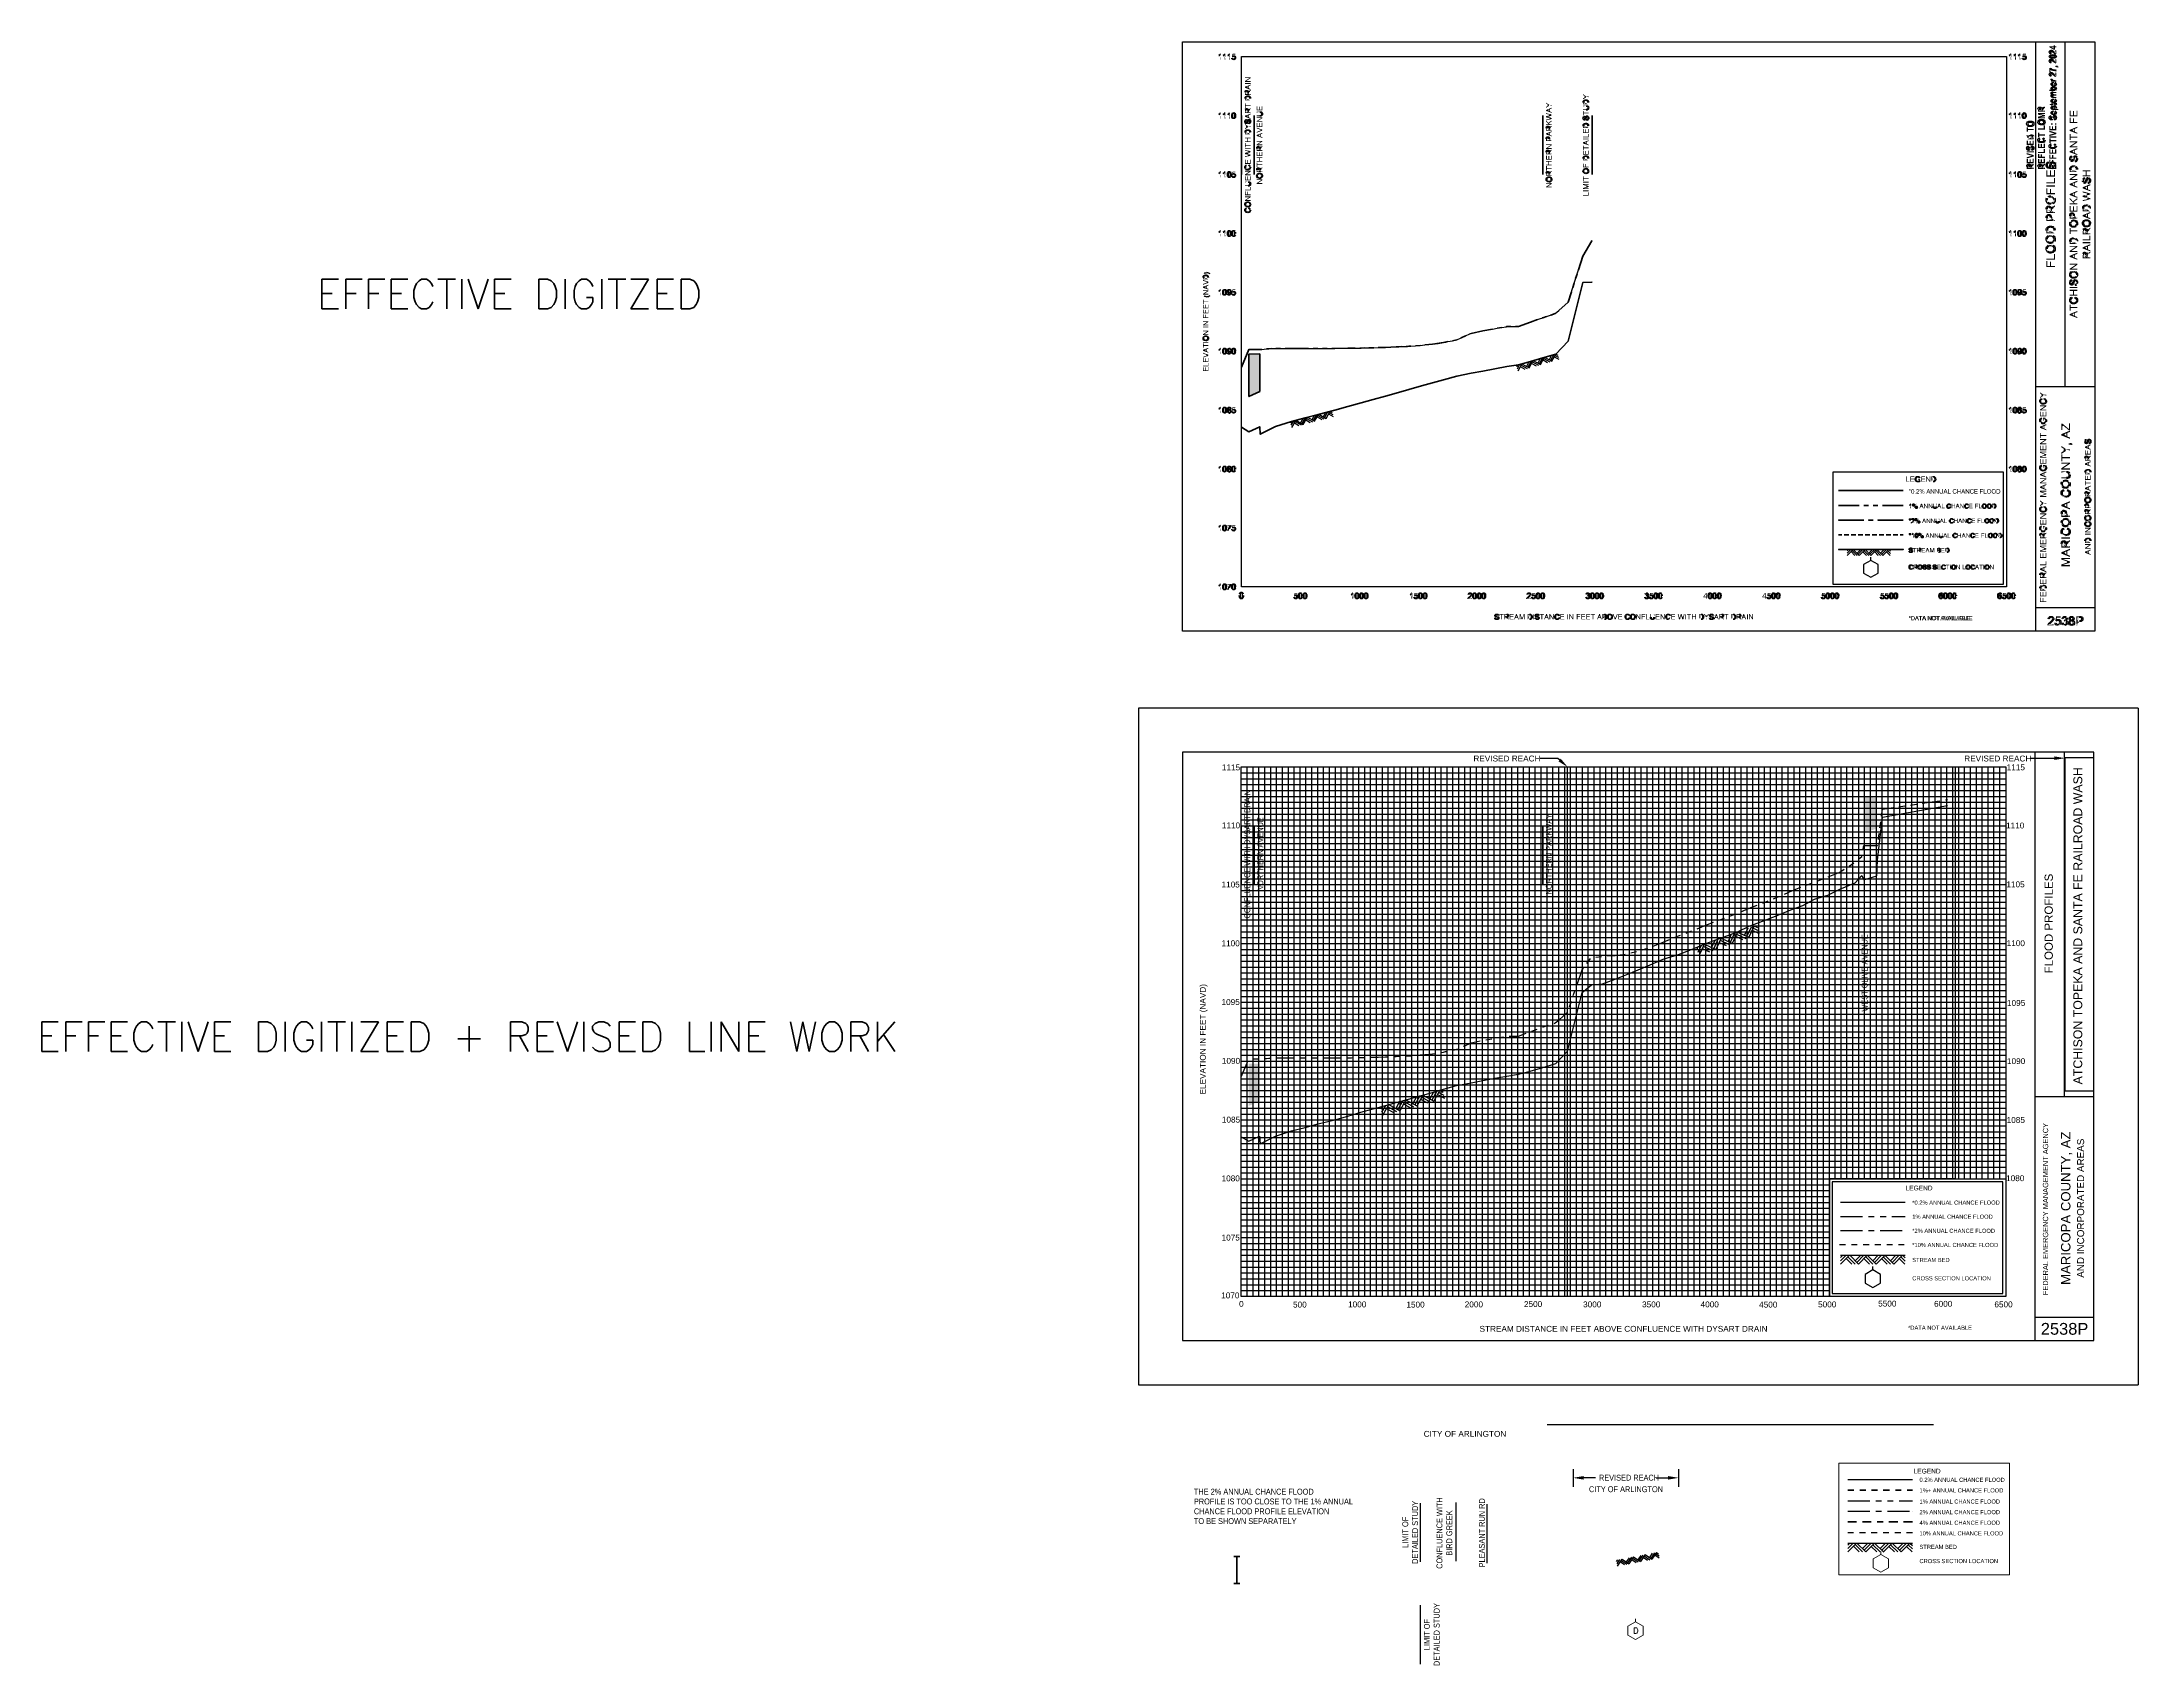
# Model space of a CAD drawing. Header units: feet. Extents: x -88.4 to -52.7, y -30 to -2.4.
import ezdxf
from ezdxf.enums import TextEntityAlignment as Align

# ---------------------------------------------------------------- set-up
doc = ezdxf.new("R2010")
doc.units = ezdxf.units.FT
doc.header["$LTSCALE"] = 0.3
doc.header["$MEASUREMENT"] = 0
for name, pattern in [('BORDERX2', [3.5, 1, -0.5, 1, -0.5, 0, -0.5]), ('CENTER', [2, 1.25, -0.25, 0.25, -0.25]), ('DIVIDE', [1.25, 0.5, -0.25, 0, -0.25, 0, -0.25]), ('DOT', [0.25, 0, -0.25]), ('HIDDEN', [0.375, 0.25, -0.125]), ('PHANTOM', [2.5, 1.25, -0.25, 0.25, -0.25, 0.25, -0.25])]:
    doc.linetypes.add(name, pattern=pattern)
doc.layers.get('0').update_dxf_attribs({"color": 3})
for name, color, linetype in [('1', 5, 'Continuous'), ('2', 50, 'Continuous'), ('3', 9, 'DOT'), ('7', 7, 'Continuous'), ('PDF_Geometry', 7, 'Continuous'), ('PDF_Solid Fills', 7, 'Continuous'), ('ROCK', 7, 'Continuous'), ('STREAM', 5, 'Continuous'), ('STRUCTURE', 30, 'Continuous'), ('WS10', 6, 'HIDDEN'), ('WS100', 5, 'PHANTOM'), ('WS50', 1, 'CENTER'), ('WS500', 3, 'Continuous')]:
    doc.layers.add(name, color=color, linetype=linetype)
for name, color, linetype, lineweight in [('BRIDGE', 7, 'Continuous', 40), ('CULVERT', 7, 'Continuous', 0), ('LEGEND_BOX', 7, 'Continuous', 20), ('LEGEND_XSEC', 7, 'Continuous', 20), ('TEXT', 7, 'Continuous', 25), ('WS1PLUS', 3, 'DIVIDE', 40), ('WS25', 4, 'BORDERX2', 40), ('XSECTEXTLINE', 7, 'Continuous', 25)]:
    doc.layers.add(name, color=color, linetype=linetype, lineweight=lineweight)
doc.styles.add('ARIAL', font='arial.ttf')
doc.styles.add('PROFILE LABEL', font='ARIALN.TTF')
doc.styles.get("Standard").update_dxf_attribs({"font": 'romans.shx'})

# ---------------------------------------------------------------- blocks, each defined once
blk = doc.blocks.new('rock')
at = {"layer": 'STREAM'}
for p, q in [((0.171, 0.001), (0.147, -0.023)), ((0.209, 0.001), (0.147, -0.061)), ((0.247, 0.001), (0.147, -0.099)), ((0.251, 0.001), (0.351, -0.099)), ((0.375, 0.001), (0.313, -0.061)), ((0.413, 0.001), (0.332, -0.08)), ((0.451, 0.001), (0.351, -0.099)), ((0.451, 0.001), (0.551, -0.099)), ((0.575, 0.001), (0.513, -0.061)), ((0.613, 0.001), (0.532, -0.08)), ((0.651, 0.001), (0.551, -0.099)), ((0.651, 0.001), (0.751, -0.099)), ((0.776, 0.001), (0.713, -0.061)), ((0.813, 0.001), (0.732, -0.08)), ((0.851, 0.001), (0.751, -0.099)), ((0.851, 0.001), (0.88, -0.028)), ((0.211, -0.034), (0.275, -0.099)), ((0.23, -0.016), (0.313, -0.099)), ((0.413, -0.036), (0.475, -0.099)), ((0.432, -0.018), (0.513, -0.099)), ((0.613, -0.036), (0.676, -0.099)), ((0.632, -0.018), (0.713, -0.099)), ((0.813, -0.036), (0.876, -0.099)), ((0.832, -0.018), (0.88, -0.066))]:
    blk.add_line(p, q, dxfattribs=at)
blk = doc.blocks.new('bar')
blk.add_line((-0.05, 0), (0.05, 0))

msp = doc.modelspace()

# ---------------------------------------------------------------- hatches: boundary and pattern name
at = {"true_color": 0x000000}
h = msp.add_hatch(color=18, dxfattribs=at)
h.dxf.hatch_style = 1
h.paths.add_polyline_path([(-67.687, -7.753), (-67.87, -7.753), (-67.87, -8.474), (-67.687, -8.387)])
h = msp.add_hatch(color=18, dxfattribs=at)
h.dxf.hatch_style = 1
h.paths.add_polyline_path([(-67.688, -19.813), (-67.872, -19.813), (-67.872, -20.534), (-67.688, -20.447)])
at = {"layer": 'CULVERT', "true_color": 0x000000}
msp.add_hatch(color=18, dxfattribs=at).paths.add_polyline_path([(-57.411, -15.888), (-57.411, -15.266), (-57.191, -15.301), (-57.191, -15.82)], flags=0)
at = {"layer": 'PDF_Solid Fills', "transparency": 33554559}
h = msp.add_hatch(color=256, dxfattribs=at)
h.paths.add_polyline_path([(-68.674, -2.602), (-68.672, -2.615)], flags=0)
h.paths.add_polyline_path([(-68.654, -2.627), (-68.642, -2.628)], flags=0)
h.paths.add_polyline_path([(-68.629, -2.617), (-68.626, -2.603)], flags=0)
h = msp.add_hatch(color=256, dxfattribs=at)
h.paths.add_polyline_path([(-68.348, -2.748), (-68.359, -2.748), (-68.359, -2.67)], flags=0)
h.paths.add_polyline_path([(-68.384, -2.685), (-68.384, -2.673)], flags=0)
h.paths.add_polyline_path([(-68.356, -2.648), (-68.348, -2.648), (-68.348, -2.748)], flags=0)
h = msp.add_hatch(color=256, dxfattribs=at)
h.paths.add_polyline_path([(-68.271, -2.748), (-68.283, -2.748), (-68.283, -2.67)], flags=0)
h.paths.add_polyline_path([(-68.308, -2.685), (-68.308, -2.673)], flags=0)
h.paths.add_polyline_path([(-68.278, -2.648), (-68.271, -2.648), (-68.271, -2.748)], flags=0)
h = msp.add_hatch(color=256, dxfattribs=at)
h.paths.add_polyline_path([(-68.192, -2.748), (-68.204, -2.748), (-68.204, -2.67)], flags=0)
h.paths.add_polyline_path([(-68.229, -2.685), (-68.229, -2.673)], flags=0)
h.paths.add_polyline_path([(-68.199, -2.648), (-68.192, -2.648), (-68.192, -2.748)], flags=0)
h = msp.add_hatch(color=256, dxfattribs=at)
h.paths.add_polyline_path([(-68.161, -2.722), (-68.149, -2.722)], flags=0)
h.paths.add_polyline_path([(-68.147, -2.703), (-68.159, -2.702), (-68.149, -2.65), (-68.099, -2.65), (-68.099, -2.662), (-68.139, -2.662), (-68.146, -2.688)], flags=0)
h = msp.add_hatch(color=256, dxfattribs=at)
h.paths.add_polyline_path([(-54.905, -2.748), (-54.918, -2.748), (-54.918, -2.67)], flags=0)
h.paths.add_polyline_path([(-54.942, -2.685), (-54.942, -2.673)], flags=0)
h.paths.add_polyline_path([(-54.913, -2.648), (-54.905, -2.648), (-54.905, -2.748)], flags=0)
h = msp.add_hatch(color=256, dxfattribs=at)
h.paths.add_polyline_path([(-54.828, -2.748), (-54.842, -2.748), (-54.842, -2.67)], flags=0)
h.paths.add_polyline_path([(-54.865, -2.685), (-54.865, -2.673)], flags=0)
h.paths.add_polyline_path([(-54.837, -2.648), (-54.828, -2.648), (-54.828, -2.748)], flags=0)
h = msp.add_hatch(color=256, dxfattribs=at)
h.paths.add_polyline_path([(-54.75, -2.748), (-54.763, -2.748), (-54.763, -2.67)], flags=0)
h.paths.add_polyline_path([(-54.787, -2.685), (-54.787, -2.673)], flags=0)
h.paths.add_polyline_path([(-54.758, -2.648), (-54.75, -2.648), (-54.75, -2.748)], flags=0)
h = msp.add_hatch(color=256, dxfattribs=at)
h.paths.add_polyline_path([(-54.72, -2.722), (-54.707, -2.722)], flags=0)
h.paths.add_polyline_path([(-54.707, -2.703), (-54.718, -2.702), (-54.708, -2.65), (-54.658, -2.65), (-54.658, -2.662), (-54.698, -2.662), (-54.703, -2.688)], flags=0)
at = {"layer": 'PDF_Solid Fills', "true_color": 0xff1318, "transparency": 33554559}
h = msp.add_hatch(color=1, dxfattribs=at)
h.paths.add_polyline_path([(-54.141, -2.538), (-54.164, -2.538), (-54.164, -2.58), (-54.184, -2.58), (-54.261, -2.536), (-54.261, -2.521), (-54.184, -2.521), (-54.184, -2.508), (-54.164, -2.508), (-54.164, -2.521), (-54.141, -2.521)], flags=0)
h.paths.add_polyline_path([(-54.184, -2.538), (-54.226, -2.538), (-54.184, -2.561)], flags=0)
h = msp.add_hatch(color=1, dxfattribs=at)
h.paths.add_polyline_path([(-54.163, -2.59), (-54.141, -2.59), (-54.141, -2.655)], flags=0)
h.paths.add_polyline_path([(-54.223, -2.633), (-54.226, -2.653)], flags=0)
h.paths.add_polyline_path([(-54.169, -2.623, 0.035437), (-54.183, -2.611)], flags=0)
h.paths.add_polyline_path([(-54.163, -2.626), (-54.163, -2.59)], flags=0)
h = msp.add_hatch(color=1, dxfattribs=at)
h.paths.add_polyline_path([(-54.163, -2.742), (-54.141, -2.742), (-54.141, -2.807)], flags=0)
h.paths.add_polyline_path([(-54.223, -2.785), (-54.226, -2.805)], flags=0)
h.paths.add_polyline_path([(-54.169, -2.775, 0.035437), (-54.183, -2.763)], flags=0)
h.paths.add_polyline_path([(-54.163, -2.778), (-54.163, -2.742)], flags=0)
at = {"layer": 'PDF_Solid Fills', "transparency": 33554559}
for points in [[(-67.842, -3.126), (-67.937, -3.126), (-67.937, -3.112), (-67.862, -3.062), (-67.937, -3.062), (-67.937, -3.051), (-67.842, -3.051), (-67.842, -3.064), (-67.917, -3.114), (-67.842, -3.114)], [(-67.842, -3.536), (-67.926, -3.536), (-67.926, -3.568), (-67.937, -3.568), (-67.937, -3.493), (-67.926, -3.493), (-67.926, -3.525), (-67.842, -3.525)], [(-67.642, -3.613), (-67.737, -3.613), (-67.737, -3.545), (-67.725, -3.545), (-67.725, -3.6), (-67.697, -3.6), (-67.697, -3.548), (-67.685, -3.548), (-67.685, -3.6), (-67.654, -3.6), (-67.654, -3.541), (-67.642, -3.541)], [(-67.642, -3.805), (-67.737, -3.805), (-67.737, -3.792), (-67.662, -3.742), (-67.737, -3.742), (-67.737, -3.73), (-67.642, -3.73), (-67.642, -3.743), (-67.717, -3.793), (-67.642, -3.793)], [(-67.642, -3.893), (-67.737, -3.893), (-67.737, -3.825), (-67.725, -3.825), (-67.725, -3.88), (-67.697, -3.88), (-67.697, -3.828), (-67.685, -3.828), (-67.685, -3.88), (-67.654, -3.88), (-67.654, -3.822), (-67.642, -3.822)], [(-62.721, -3.86), (-62.816, -3.86), (-62.816, -3.848), (-62.769, -3.848), (-62.816, -3.8), (-62.816, -3.783), (-62.777, -3.823), (-62.721, -3.782), (-62.721, -3.798), (-62.769, -3.832), (-62.754, -3.848), (-62.721, -3.848)], [(-62.093, -3.663), (-62.177, -3.663), (-62.177, -3.695), (-62.189, -3.695), (-62.189, -3.62), (-62.177, -3.62), (-62.177, -3.651), (-62.093, -3.651)], [(-53.781, -3.711), (-53.911, -3.711), (-53.911, -3.618), (-53.896, -3.618), (-53.896, -3.695), (-53.856, -3.695), (-53.856, -3.623), (-53.841, -3.623), (-53.841, -3.695), (-53.796, -3.695), (-53.796, -3.615), (-53.781, -3.615)], [(-53.781, -3.823), (-53.911, -3.823), (-53.911, -3.737), (-53.896, -3.737), (-53.896, -3.807), (-53.856, -3.807), (-53.856, -3.747), (-53.839, -3.747), (-53.839, -3.807), (-53.781, -3.807)], [(-67.842, -4.151), (-67.937, -4.151), (-67.937, -4.139), (-67.899, -4.139), (-67.899, -4.089), (-67.937, -4.089), (-67.937, -4.075), (-67.842, -4.075), (-67.842, -4.089), (-67.887, -4.089), (-67.887, -4.139), (-67.842, -4.139)], [(-67.842, -4.209), (-67.926, -4.209), (-67.926, -4.241), (-67.937, -4.241), (-67.937, -4.166), (-67.926, -4.166), (-67.926, -4.197), (-67.842, -4.197)], [(-67.642, -4.204), (-67.737, -4.204), (-67.737, -4.191), (-67.662, -4.141), (-67.737, -4.141), (-67.737, -4.129), (-67.642, -4.129), (-67.642, -4.141), (-67.717, -4.191), (-67.642, -4.191)], [(-62.721, -4.266), (-62.816, -4.266), (-62.816, -4.252), (-62.741, -4.202), (-62.816, -4.202), (-62.816, -4.191), (-62.721, -4.191), (-62.721, -4.202), (-62.796, -4.252), (-62.721, -4.252)], [(-62.093, -3.997), (-62.189, -3.997), (-62.189, -3.929), (-62.177, -3.929), (-62.177, -3.984), (-62.149, -3.984), (-62.149, -3.932), (-62.137, -3.932), (-62.137, -3.984), (-62.105, -3.984), (-62.105, -3.925), (-62.093, -3.925)], [(-62.093, -4.07), (-62.188, -4.07), (-62.188, -4.059), (-62.105, -4.059), (-62.105, -4.012), (-62.093, -4.012)], [(-62.093, -4.254), (-62.177, -4.254), (-62.177, -4.284), (-62.188, -4.284), (-62.188, -4.209), (-62.177, -4.209), (-62.177, -4.241), (-62.093, -4.241)], [(-53.781, -4.074), (-53.896, -4.074), (-53.896, -4.117), (-53.911, -4.117), (-53.911, -4.014), (-53.896, -4.014), (-53.896, -4.057), (-53.781, -4.057)], [(-53.781, -4.237), (-53.911, -4.237), (-53.911, -4.221), (-53.809, -4.152), (-53.911, -4.152), (-53.911, -4.136), (-53.781, -4.136), (-53.781, -4.154), (-53.882, -4.222), (-53.781, -4.222)], [(-67.842, -4.521), (-67.937, -4.521), (-67.937, -4.451), (-67.926, -4.451), (-67.926, -4.508), (-67.897, -4.508), (-67.897, -4.454), (-67.885, -4.454), (-67.885, -4.508), (-67.854, -4.508), (-67.854, -4.449), (-67.842, -4.449)], [(-67.642, -4.389), (-67.737, -4.389), (-67.737, -4.321), (-67.725, -4.321), (-67.725, -4.376), (-67.697, -4.376), (-67.697, -4.324), (-67.685, -4.324), (-67.685, -4.376), (-67.654, -4.376), (-67.654, -4.317), (-67.642, -4.317)], [(-67.642, -4.483), (-67.737, -4.483), (-67.737, -4.471), (-67.699, -4.471), (-67.699, -4.421), (-67.737, -4.421), (-67.737, -4.409), (-67.642, -4.409), (-67.642, -4.421), (-67.687, -4.421), (-67.687, -4.471), (-67.642, -4.471)], [(-67.642, -4.541), (-67.725, -4.541), (-67.725, -4.573), (-67.737, -4.573), (-67.737, -4.498), (-67.725, -4.498), (-67.725, -4.529), (-67.642, -4.529)], [(-62.721, -4.451), (-62.816, -4.451), (-62.816, -4.382), (-62.804, -4.382), (-62.804, -4.438), (-62.776, -4.438), (-62.776, -4.386), (-62.764, -4.386), (-62.764, -4.438), (-62.732, -4.438), (-62.732, -4.379), (-62.721, -4.379)], [(-62.721, -4.544), (-62.816, -4.544), (-62.816, -4.533), (-62.777, -4.533), (-62.777, -4.483), (-62.816, -4.483), (-62.816, -4.471), (-62.721, -4.471), (-62.721, -4.483), (-62.766, -4.483), (-62.766, -4.533), (-62.721, -4.533)], [(-62.721, -4.603), (-62.804, -4.603), (-62.804, -4.635), (-62.816, -4.635), (-62.816, -4.559), (-62.804, -4.559), (-62.804, -4.591), (-62.721, -4.591)], [(-62.093, -4.366), (-62.188, -4.366), (-62.188, -4.297), (-62.177, -4.297), (-62.177, -4.354), (-62.148, -4.354), (-62.148, -4.301), (-62.137, -4.301), (-62.137, -4.354), (-62.105, -4.354), (-62.105, -4.296), (-62.093, -4.296)], [(-62.093, -4.579), (-62.188, -4.579), (-62.188, -4.516), (-62.177, -4.516), (-62.177, -4.568), (-62.148, -4.568), (-62.148, -4.523), (-62.137, -4.523), (-62.137, -4.568), (-62.093, -4.568)], [(-54.161, -4.736), (-54.311, -4.736), (-54.311, -4.628), (-54.293, -4.628), (-54.293, -4.716), (-54.248, -4.716), (-54.248, -4.633), (-54.229, -4.633), (-54.229, -4.716), (-54.179, -4.716), (-54.179, -4.623), (-54.161, -4.623)], [(-53.562, -4.731), (-53.692, -4.731), (-53.692, -4.713), (-53.639, -4.713), (-53.639, -4.646), (-53.692, -4.646), (-53.692, -4.628), (-53.562, -4.628), (-53.562, -4.646), (-53.624, -4.646), (-53.624, -4.713), (-53.562, -4.713)], [(-67.842, -4.713), (-67.937, -4.713), (-67.937, -4.701), (-67.862, -4.651), (-67.937, -4.651), (-67.937, -4.638), (-67.842, -4.638), (-67.842, -4.651), (-67.917, -4.701), (-67.842, -4.701)], [(-67.842, -4.801), (-67.937, -4.801), (-67.937, -4.731), (-67.926, -4.731), (-67.926, -4.788), (-67.897, -4.788), (-67.897, -4.735), (-67.885, -4.735), (-67.885, -4.788), (-67.854, -4.788), (-67.854, -4.73), (-67.842, -4.73)], [(-67.842, -4.972), (-67.937, -4.972), (-67.937, -4.958), (-67.854, -4.958), (-67.854, -4.912), (-67.842, -4.912)], [(-67.842, -5.054), (-67.937, -5.054), (-67.937, -4.988), (-67.926, -4.988), (-67.926, -5.04), (-67.897, -5.04), (-67.897, -4.995), (-67.885, -4.995), (-67.885, -5.04), (-67.842, -5.04)], [(-67.642, -4.86), (-67.737, -4.86), (-67.737, -4.847), (-67.662, -4.796), (-67.737, -4.796), (-67.737, -4.785), (-67.642, -4.785), (-67.642, -4.798), (-67.717, -4.848), (-67.642, -4.848)], [(-62.721, -4.922), (-62.816, -4.922), (-62.816, -4.908), (-62.741, -4.858), (-62.816, -4.858), (-62.816, -4.847), (-62.721, -4.847), (-62.721, -4.86), (-62.796, -4.91), (-62.721, -4.91)], [(-62.093, -4.778), (-62.177, -4.778), (-62.177, -4.81), (-62.189, -4.81), (-62.189, -4.735), (-62.177, -4.735), (-62.177, -4.766), (-62.093, -4.766)], [(-54.161, -4.852), (-54.311, -4.852), (-54.311, -4.833), (-54.179, -4.833), (-54.179, -4.758), (-54.161, -4.758)], [(-54.161, -5.037), (-54.311, -5.037), (-54.311, -4.935), (-54.293, -4.935), (-54.293, -5.017), (-54.248, -5.017), (-54.248, -4.947), (-54.229, -4.947), (-54.229, -5.017), (-54.161, -5.017)], [(-53.781, -4.795), (-53.911, -4.795), (-53.911, -4.776), (-53.809, -4.708), (-53.911, -4.708), (-53.911, -4.691), (-53.781, -4.691), (-53.781, -4.71), (-53.882, -4.778), (-53.781, -4.778)], [(-67.842, -5.149), (-67.937, -5.149), (-67.937, -5.137), (-67.862, -5.087), (-67.937, -5.087), (-67.937, -5.074), (-67.842, -5.074), (-67.842, -5.087), (-67.917, -5.137), (-67.842, -5.137)], [(-62.093, -5.062), (-62.188, -5.062), (-62.188, -5.05), (-62.105, -5.05), (-62.105, -5.003), (-62.093, -5.003)], [(-53.781, -5.207), (-53.911, -5.207), (-53.911, -5.19), (-53.846, -5.19), (-53.911, -5.125), (-53.911, -5.102), (-53.857, -5.157), (-53.781, -5.1), (-53.781, -5.124), (-53.846, -5.169), (-53.826, -5.19), (-53.781, -5.19)], [(-53.781, -5.331), (-53.911, -5.331), (-53.911, -5.237), (-53.896, -5.237), (-53.896, -5.314), (-53.856, -5.314), (-53.856, -5.241), (-53.841, -5.241), (-53.841, -5.314), (-53.796, -5.314), (-53.796, -5.234), (-53.781, -5.234)], [(-53.781, -5.669), (-53.896, -5.669), (-53.896, -5.711), (-53.911, -5.711), (-53.911, -5.608), (-53.896, -5.608), (-53.896, -5.651), (-53.781, -5.651)], [(-54.161, -6.149), (-54.311, -6.149), (-54.311, -6.129), (-54.179, -6.129), (-54.179, -6.055), (-54.161, -6.055)], [(-53.781, -6.017), (-53.911, -6.017), (-53.911, -5.998), (-53.809, -5.93), (-53.911, -5.93), (-53.911, -5.915), (-53.781, -5.915), (-53.781, -5.932), (-53.882, -6), (-53.781, -6)], [(-53.562, -5.821), (-53.692, -5.821), (-53.692, -5.805), (-53.577, -5.805), (-53.577, -5.74), (-53.562, -5.74)], [(-54.161, -6.274), (-54.311, -6.274), (-54.311, -6.172), (-54.293, -6.172), (-54.293, -6.254), (-54.248, -6.254), (-54.248, -6.184), (-54.229, -6.184), (-54.229, -6.254), (-54.161, -6.254)], [(-53.781, -6.321), (-53.911, -6.321), (-53.911, -6.302), (-53.809, -6.234), (-53.911, -6.234), (-53.911, -6.217), (-53.781, -6.217), (-53.781, -6.235), (-53.882, -6.304), (-53.781, -6.304)], [(-68.559, -6.741), (-68.65, -6.741), (-68.65, -6.729), (-68.58, -6.681), (-68.65, -6.681), (-68.65, -6.671), (-68.559, -6.671), (-68.559, -6.683), (-68.63, -6.729), (-68.559, -6.729)], [(-53.781, -6.763), (-53.911, -6.763), (-53.911, -6.746), (-53.857, -6.746), (-53.857, -6.679), (-53.911, -6.679), (-53.911, -6.661), (-53.781, -6.661), (-53.781, -6.679), (-53.842, -6.679), (-53.842, -6.746), (-53.781, -6.746)], [(-68.559, -6.871), (-68.64, -6.871), (-68.64, -6.901), (-68.65, -6.901), (-68.65, -6.83), (-68.64, -6.83), (-68.64, -6.86), (-68.559, -6.86)], [(-68.559, -6.978), (-68.65, -6.978), (-68.65, -6.913), (-68.64, -6.913), (-68.64, -6.966), (-68.611, -6.966), (-68.611, -6.916), (-68.601, -6.916), (-68.601, -6.966), (-68.569, -6.966), (-68.569, -6.911), (-68.559, -6.911)], [(-68.559, -7.063), (-68.65, -7.063), (-68.65, -6.998), (-68.64, -6.998), (-68.64, -7.052), (-68.611, -7.052), (-68.611, -7.002), (-68.601, -7.002), (-68.601, -7.052), (-68.569, -7.052), (-68.569, -6.997), (-68.559, -6.997)], [(-68.559, -7.14), (-68.65, -7.14), (-68.65, -7.078), (-68.64, -7.078), (-68.64, -7.128), (-68.611, -7.128), (-68.611, -7.085), (-68.601, -7.085), (-68.601, -7.128), (-68.559, -7.128)], [(-53.781, -6.973), (-53.896, -6.973), (-53.896, -7.015), (-53.911, -7.015), (-53.911, -6.913), (-53.896, -6.913), (-53.896, -6.955), (-53.781, -6.955)], [(-68.559, -7.267), (-68.65, -7.267), (-68.65, -7.254), (-68.58, -7.207), (-68.65, -7.207), (-68.65, -7.195), (-68.559, -7.195), (-68.559, -7.207), (-68.63, -7.255), (-68.559, -7.255)], [(-68.559, -7.427), (-68.65, -7.427), (-68.65, -7.416), (-68.58, -7.367), (-68.65, -7.367), (-68.65, -7.357), (-68.559, -7.357), (-68.559, -7.369), (-68.63, -7.416), (-68.559, -7.416)], [(-68.559, -7.614), (-68.64, -7.614), (-68.64, -7.644), (-68.65, -7.644), (-68.65, -7.572), (-68.64, -7.572), (-68.64, -7.602), (-68.559, -7.602)], [(-68.559, -7.888), (-68.65, -7.888), (-68.65, -7.823), (-68.64, -7.823), (-68.64, -7.876), (-68.611, -7.876), (-68.611, -7.826), (-68.601, -7.826), (-68.601, -7.876), (-68.569, -7.876), (-68.569, -7.821), (-68.559, -7.821)], [(-68.559, -7.96), (-68.65, -7.96), (-68.65, -7.948), (-68.569, -7.948), (-68.569, -7.903), (-68.559, -7.903)], [(-68.559, -8.041), (-68.65, -8.041), (-68.65, -7.976), (-68.64, -7.976), (-68.64, -8.03), (-68.611, -8.03), (-68.611, -7.98), (-68.601, -7.98), (-68.601, -8.03), (-68.569, -8.03), (-68.569, -7.975), (-68.559, -7.975)], [(-54.31, -8.712), (-54.42, -8.712), (-54.42, -8.697), (-54.333, -8.641), (-54.42, -8.641), (-54.42, -8.626), (-54.31, -8.626), (-54.31, -8.641), (-54.396, -8.699), (-54.31, -8.699)], [(-54.31, -8.814), (-54.42, -8.814), (-54.42, -8.734), (-54.406, -8.734), (-54.406, -8.799), (-54.373, -8.799), (-54.373, -8.739), (-54.36, -8.739), (-54.36, -8.799), (-54.323, -8.799), (-54.323, -8.732), (-54.31, -8.732)], [(-54.31, -9.145), (-54.406, -9.145), (-54.406, -9.182), (-54.42, -9.182), (-54.42, -9.093), (-54.406, -9.093), (-54.406, -9.13), (-54.31, -9.13)], [(-54.31, -9.285), (-54.42, -9.285), (-54.42, -9.27), (-54.333, -9.213), (-54.42, -9.213), (-54.42, -9.198), (-54.31, -9.198), (-54.31, -9.213), (-54.396, -9.272), (-54.31, -9.272)], [(-54.31, -9.389), (-54.42, -9.389), (-54.42, -9.308), (-54.406, -9.308), (-54.406, -9.374), (-54.373, -9.374), (-54.373, -9.312), (-54.36, -9.312), (-54.36, -9.374), (-54.323, -9.374), (-54.323, -9.305), (-54.31, -9.305)], [(-54.31, -9.619), (-54.42, -9.619), (-54.42, -9.539), (-54.406, -9.539), (-54.406, -9.604), (-54.373, -9.604), (-54.373, -9.544), (-54.36, -9.544), (-54.36, -9.604), (-54.323, -9.604), (-54.323, -9.537), (-54.31, -9.537)], [(-53.906, -9.525), (-54.038, -9.525), (-54.038, -9.575), (-54.056, -9.575), (-54.056, -9.455), (-54.038, -9.455), (-54.038, -9.505), (-53.906, -9.505)], [(-53.906, -9.716), (-54.056, -9.716), (-54.056, -9.694), (-53.938, -9.616), (-54.056, -9.616), (-54.056, -9.597), (-53.906, -9.597), (-53.906, -9.617), (-54.024, -9.696), (-53.906, -9.696)], [(-53.554, -9.462), (-53.654, -9.462), (-53.654, -9.39), (-53.642, -9.39), (-53.642, -9.449), (-53.612, -9.449), (-53.612, -9.394), (-53.601, -9.394), (-53.601, -9.449), (-53.565, -9.449), (-53.565, -9.389), (-53.554, -9.389)], [(-56.693, -9.924), (-56.693, -9.834), (-56.68, -9.834), (-56.68, -9.914), (-56.637, -9.914), (-56.637, -9.924)], [(-56.622, -9.924), (-56.622, -9.834), (-56.557, -9.834), (-56.557, -9.844), (-56.61, -9.844), (-56.61, -9.872), (-56.56, -9.872), (-56.56, -9.882), (-56.61, -9.882), (-56.61, -9.914), (-56.555, -9.914), (-56.555, -9.924)], [(-56.438, -9.924), (-56.438, -9.834), (-56.373, -9.834), (-56.373, -9.844), (-56.427, -9.844), (-56.427, -9.872), (-56.376, -9.872), (-56.376, -9.882), (-56.427, -9.882), (-56.427, -9.914), (-56.37, -9.914), (-56.37, -9.924)], [(-56.355, -9.924), (-56.355, -9.834), (-56.343, -9.834), (-56.296, -9.904), (-56.296, -9.834), (-56.285, -9.834), (-56.285, -9.924), (-56.296, -9.924), (-56.343, -9.854), (-56.343, -9.924)], [(-54.31, -9.951), (-54.42, -9.951), (-54.42, -9.936), (-54.333, -9.879), (-54.42, -9.879), (-54.42, -9.864), (-54.31, -9.864), (-54.31, -9.879), (-54.396, -9.938), (-54.31, -9.938)], [(-53.554, -9.893), (-53.654, -9.893), (-53.654, -9.819), (-53.642, -9.819), (-53.642, -9.879), (-53.612, -9.879), (-53.612, -9.824), (-53.601, -9.824), (-53.601, -9.879), (-53.565, -9.879), (-53.565, -9.817), (-53.554, -9.817)], [(-53.554, -9.951), (-53.642, -9.951), (-53.642, -9.984), (-53.654, -9.984), (-53.654, -9.904), (-53.642, -9.904), (-53.642, -9.938), (-53.554, -9.938)], [(-56.647, -10.065), (-56.645, -10.056), (-56.643, -10.056), (-56.642, -10.058), (-56.64, -10.058), (-56.64, -10.056), (-56.638, -10.058), (-56.637, -10.059), (-56.637, -10.058), (-56.635, -10.059), (-56.635, -10.058), (-56.633, -10.061), (-56.633, -10.059), (-56.633, -10.059), (-56.633, -10.059), (-56.633, -10.059), (-56.633, -10.058), (-56.633, -10.056), (-56.633, -10.056), (-56.633, -10.054), (-56.633, -10.053), (-56.633, -10.051), (-56.633, -10.051), (-56.633, -10.049), (-56.633, -10.049), (-56.633, -10.048), (-56.633, -10.048), (-56.633, -10.046), (-56.627, -10.048), (-56.627, -10.049), (-56.627, -10.048), (-56.627, -10.051), (-56.627, -10.053), (-56.627, -10.051), (-56.627, -10.054), (-56.627, -10.053), (-56.627, -10.056), (-56.627, -10.058), (-56.627, -10.059), (-56.627, -10.058), (-56.627, -10.061), (-56.627, -10.059), (-56.627, -10.059), (-56.625, -10.061), (-56.625, -10.059), (-56.623, -10.059), (-56.623, -10.058), (-56.622, -10.059), (-56.62, -10.058), (-56.62, -10.056), (-56.618, -10.058), (-56.618, -10.056), (-56.617, -10.056), (-56.615, -10.056), (-56.615, -10.054), (-56.613, -10.065), (-56.613, -10.063), (-56.615, -10.065), (-56.615, -10.063), (-56.617, -10.065), (-56.618, -10.065), (-56.618, -10.066), (-56.62, -10.066), (-56.622, -10.066), (-56.622, -10.065), (-56.623, -10.066), (-56.623, -10.065), (-56.625, -10.066), (-56.625, -10.065), (-56.625, -10.068), (-56.625, -10.066), (-56.623, -10.068), (-56.623, -10.07), (-56.623, -10.068), (-56.622, -10.07), (-56.622, -10.071), (-56.62, -10.071), (-56.62, -10.073), (-56.618, -10.075), (-56.618, -10.073), (-56.617, -10.076), (-56.617, -10.075), (-56.623, -10.081), (-56.623, -10.08), (-56.623, -10.078), (-56.625, -10.078), (-56.625, -10.076), (-56.625, -10.076), (-56.627, -10.076), (-56.627, -10.075), (-56.627, -10.073), (-56.628, -10.073), (-56.628, -10.071), (-56.628, -10.071), (-56.63, -10.07), (-56.63, -10.068), (-56.63, -10.071), (-56.632, -10.071), (-56.632, -10.073), (-56.632, -10.075), (-56.633, -10.075), (-56.633, -10.076), (-56.633, -10.075), (-56.635, -10.078), (-56.635, -10.076), (-56.635, -10.08), (-56.637, -10.08), (-56.637, -10.081), (-56.637, -10.08), (-56.643, -10.076), (-56.642, -10.075), (-56.642, -10.073), (-56.64, -10.073), (-56.64, -10.071), (-56.638, -10.071), (-56.638, -10.07), (-56.637, -10.07), (-56.637, -10.068), (-56.635, -10.068), (-56.635, -10.066), (-56.635, -10.066), (-56.635, -10.066), (-56.635, -10.065), (-56.635, -10.065), (-56.637, -10.066), (-56.637, -10.065), (-56.638, -10.066), (-56.64, -10.066), (-56.64, -10.065), (-56.642, -10.065), (-56.643, -10.065), (-56.643, -10.063), (-56.645, -10.065), (-56.645, -10.063), (-56.647, -10.065), (-56.647, -10.063)], [(-56.473, -10.116), (-56.473, -10.126), (-56.523, -10.126), (-56.523, -10.125), (-56.523, -10.123), (-56.523, -10.121), (-56.523, -10.121), (-56.523, -10.12), (-56.523, -10.12), (-56.523, -10.118), (-56.523, -10.118), (-56.522, -10.118), (-56.522, -10.116), (-56.522, -10.115), (-56.522, -10.115), (-56.52, -10.115), (-56.52, -10.113), (-56.518, -10.113), (-56.518, -10.111), (-56.518, -10.11), (-56.517, -10.11), (-56.517, -10.108), (-56.517, -10.108), (-56.515, -10.108), (-56.515, -10.106), (-56.515, -10.106), (-56.513, -10.106), (-56.513, -10.105), (-56.512, -10.105), (-56.512, -10.103), (-56.512, -10.103), (-56.51, -10.103), (-56.51, -10.101), (-56.508, -10.101), (-56.507, -10.1), (-56.507, -10.098), (-56.505, -10.098), (-56.505, -10.096), (-56.503, -10.096), (-56.502, -10.096), (-56.502, -10.095), (-56.5, -10.095), (-56.5, -10.093), (-56.498, -10.093), (-56.498, -10.091), (-56.497, -10.091), (-56.497, -10.09), (-56.495, -10.09), (-56.495, -10.088), (-56.493, -10.088), (-56.493, -10.086), (-56.492, -10.086), (-56.492, -10.085), (-56.492, -10.085), (-56.49, -10.085), (-56.49, -10.083), (-56.49, -10.083), (-56.488, -10.083), (-56.488, -10.081), (-56.488, -10.081), (-56.487, -10.081), (-56.487, -10.08), (-56.487, -10.078), (-56.485, -10.078), (-56.485, -10.076), (-56.485, -10.075), (-56.485, -10.075), (-56.483, -10.075), (-56.483, -10.073), (-56.483, -10.071), (-56.483, -10.07), (-56.483, -10.07), (-56.483, -10.068), (-56.483, -10.068), (-56.483, -10.066), (-56.485, -10.066), (-56.485, -10.065), (-56.485, -10.063), (-56.485, -10.063), (-56.487, -10.063), (-56.487, -10.061), (-56.487, -10.059), (-56.488, -10.061), (-56.488, -10.059), (-56.488, -10.058), (-56.49, -10.059), (-56.49, -10.058), (-56.492, -10.058), (-56.493, -10.058), (-56.493, -10.056), (-56.495, -10.058), (-56.495, -10.056), (-56.497, -10.058), (-56.498, -10.058), (-56.498, -10.056), (-56.5, -10.058), (-56.502, -10.058), (-56.502, -10.056), (-56.503, -10.058), (-56.505, -10.058), (-56.505, -10.059), (-56.507, -10.059), (-56.507, -10.058), (-56.508, -10.059), (-56.508, -10.061), (-56.508, -10.059), (-56.51, -10.061), (-56.51, -10.063), (-56.51, -10.061), (-56.512, -10.065), (-56.512, -10.063), (-56.512, -10.066), (-56.512, -10.068), (-56.512, -10.066), (-56.513, -10.07), (-56.513, -10.068), (-56.513, -10.071), (-56.513, -10.073), (-56.522, -10.071), (-56.522, -10.07), (-56.522, -10.068), (-56.522, -10.068), (-56.522, -10.066), (-56.522, -10.065), (-56.522, -10.065), (-56.52, -10.065), (-56.52, -10.063), (-56.52, -10.061), (-56.52, -10.059), (-56.518, -10.059), (-56.518, -10.058), (-56.518, -10.058), (-56.517, -10.058), (-56.517, -10.056), (-56.517, -10.054), (-56.515, -10.056), (-56.515, -10.054), (-56.515, -10.053), (-56.513, -10.054), (-56.513, -10.053), (-56.512, -10.053), (-56.512, -10.051), (-56.51, -10.051), (-56.51, -10.049), (-56.508, -10.051), (-56.507, -10.051), (-56.507, -10.049), (-56.505, -10.049), (-56.505, -10.048), (-56.503, -10.049), (-56.502, -10.049), (-56.502, -10.048), (-56.5, -10.049), (-56.498, -10.049), (-56.498, -10.048), (-56.497, -10.049), (-56.495, -10.049), (-56.495, -10.048), (-56.493, -10.049), (-56.492, -10.049), (-56.492, -10.048), (-56.49, -10.051), (-56.488, -10.051), (-56.488, -10.049), (-56.487, -10.051), (-56.487, -10.049), (-56.485, -10.053), (-56.485, -10.051), (-56.483, -10.053), (-56.483, -10.051), (-56.482, -10.054), (-56.482, -10.053), (-56.48, -10.056), (-56.48, -10.054), (-56.48, -10.054), (-56.478, -10.058), (-56.478, -10.056), (-56.478, -10.059), (-56.477, -10.059), (-56.477, -10.061), (-56.477, -10.059), (-56.475, -10.063), (-56.475, -10.061), (-56.475, -10.065), (-56.475, -10.063), (-56.475, -10.066), (-56.475, -10.068), (-56.473, -10.068), (-56.473, -10.07), (-56.473, -10.068), (-56.473, -10.071), (-56.473, -10.07), (-56.473, -10.073), (-56.475, -10.073), (-56.475, -10.075), (-56.475, -10.076), (-56.475, -10.075), (-56.475, -10.078), (-56.475, -10.08), (-56.477, -10.08), (-56.477, -10.081), (-56.477, -10.08), (-56.477, -10.083), (-56.478, -10.083), (-56.478, -10.085), (-56.478, -10.083), (-56.48, -10.086), (-56.48, -10.085), (-56.48, -10.088), (-56.482, -10.088), (-56.482, -10.09), (-56.483, -10.09), (-56.483, -10.088), (-56.483, -10.091), (-56.485, -10.091), (-56.485, -10.09), (-56.485, -10.093), (-56.487, -10.093), (-56.487, -10.095), (-56.488, -10.095), (-56.488, -10.093), (-56.49, -10.096), (-56.49, -10.095), (-56.492, -10.098), (-56.492, -10.096), (-56.493, -10.1), (-56.493, -10.098), (-56.495, -10.101), (-56.497, -10.101), (-56.497, -10.103), (-56.498, -10.103), (-56.498, -10.105), (-56.5, -10.105), (-56.502, -10.106), (-56.502, -10.105), (-56.503, -10.108), (-56.503, -10.106), (-56.505, -10.11), (-56.505, -10.108), (-56.505, -10.108), (-56.507, -10.111), (-56.507, -10.11), (-56.507, -10.11), (-56.507, -10.11), (-56.508, -10.113), (-56.508, -10.111), (-56.51, -10.115), (-56.51, -10.113), (-56.51, -10.116), (-56.512, -10.116), (-56.512, -10.115)], [(-56.388, -10.375), (-56.388, -10.298), (-56.378, -10.298), (-56.338, -10.358), (-56.338, -10.298), (-56.328, -10.298), (-56.328, -10.375), (-56.338, -10.375), (-56.378, -10.315), (-56.378, -10.375)], [(-56.311, -10.375), (-56.311, -10.298), (-56.301, -10.298), (-56.261, -10.358), (-56.261, -10.298), (-56.251, -10.298), (-56.251, -10.375), (-56.261, -10.375), (-56.301, -10.315), (-56.301, -10.375)], [(-56.275, -10.126), (-56.275, -10.049), (-56.265, -10.049), (-56.225, -10.11), (-56.225, -10.049), (-56.215, -10.049), (-56.215, -10.126), (-56.225, -10.126), (-56.265, -10.066), (-56.265, -10.126)], [(-56.2, -10.126), (-56.2, -10.049), (-56.19, -10.049), (-56.15, -10.11), (-56.15, -10.049), (-56.14, -10.049), (-56.14, -10.126), (-56.151, -10.126), (-56.191, -10.066), (-56.191, -10.126)], [(-56.076, -10.049), (-56.066, -10.049), (-56.066, -10.093), (-56.066, -10.095), (-56.066, -10.096), (-56.066, -10.098), (-56.066, -10.096), (-56.066, -10.1), (-56.066, -10.101), (-56.066, -10.103), (-56.066, -10.101), (-56.066, -10.105), (-56.066, -10.103), (-56.066, -10.106), (-56.066, -10.108), (-56.068, -10.108), (-56.068, -10.11), (-56.068, -10.108), (-56.068, -10.111), (-56.068, -10.11), (-56.068, -10.11), (-56.068, -10.113), (-56.07, -10.115), (-56.07, -10.113), (-56.07, -10.116), (-56.071, -10.116), (-56.071, -10.118), (-56.071, -10.116), (-56.073, -10.12), (-56.073, -10.118), (-56.075, -10.12), (-56.075, -10.121), (-56.076, -10.121), (-56.076, -10.123), (-56.078, -10.123), (-56.078, -10.121), (-56.08, -10.125), (-56.08, -10.123), (-56.081, -10.125), (-56.081, -10.123), (-56.083, -10.125), (-56.083, -10.126), (-56.085, -10.126), (-56.086, -10.126), (-56.086, -10.125), (-56.088, -10.126), (-56.09, -10.126), (-56.09, -10.125), (-56.091, -10.126), (-56.093, -10.126), (-56.093, -10.128), (-56.095, -10.128), (-56.096, -10.128), (-56.096, -10.126), (-56.098, -10.126), (-56.1, -10.126), (-56.1, -10.125), (-56.101, -10.126), (-56.103, -10.126), (-56.103, -10.125), (-56.105, -10.126), (-56.106, -10.126), (-56.106, -10.125), (-56.108, -10.126), (-56.108, -10.125), (-56.11, -10.125), (-56.11, -10.123), (-56.111, -10.125), (-56.111, -10.123), (-56.113, -10.123), (-56.113, -10.121), (-56.115, -10.123), (-56.115, -10.121), (-56.116, -10.121), (-56.116, -10.12), (-56.118, -10.12), (-56.118, -10.118), (-56.118, -10.118), (-56.12, -10.118), (-56.12, -10.116), (-56.121, -10.116), (-56.121, -10.115), (-56.121, -10.115), (-56.123, -10.115), (-56.123, -10.113), (-56.123, -10.111), (-56.123, -10.111), (-56.123, -10.11), (-56.123, -10.11), (-56.123, -10.108), (-56.125, -10.108), (-56.125, -10.106), (-56.125, -10.106), (-56.125, -10.105), (-56.125, -10.105), (-56.125, -10.103), (-56.125, -10.101), (-56.125, -10.101), (-56.125, -10.1), (-56.125, -10.098), (-56.125, -10.098), (-56.126, -10.096), (-56.126, -10.095), (-56.126, -10.095), (-56.126, -10.093), (-56.126, -10.049), (-56.116, -10.049), (-56.116, -10.093), (-56.116, -10.095), (-56.115, -10.096), (-56.115, -10.098), (-56.115, -10.1), (-56.115, -10.098), (-56.115, -10.101), (-56.115, -10.103), (-56.115, -10.101), (-56.115, -10.105), (-56.115, -10.103), (-56.115, -10.106), (-56.115, -10.105), (-56.115, -10.108), (-56.113, -10.108), (-56.113, -10.11), (-56.113, -10.108), (-56.113, -10.111), (-56.111, -10.111), (-56.111, -10.113), (-56.11, -10.113), (-56.11, -10.115), (-56.108, -10.115), (-56.108, -10.113), (-56.108, -10.116), (-56.106, -10.116), (-56.106, -10.115), (-56.105, -10.116), (-56.103, -10.116), (-56.103, -10.118), (-56.101, -10.118), (-56.101, -10.116), (-56.1, -10.118), (-56.098, -10.118), (-56.098, -10.116), (-56.096, -10.118), (-56.095, -10.118), (-56.093, -10.118), (-56.093, -10.116), (-56.091, -10.118), (-56.09, -10.118), (-56.09, -10.116), (-56.088, -10.118), (-56.086, -10.116), (-56.086, -10.115), (-56.085, -10.116), (-56.085, -10.115), (-56.083, -10.115), (-56.083, -10.113), (-56.081, -10.115), (-56.081, -10.113), (-56.081, -10.113), (-56.081, -10.111), (-56.08, -10.113), (-56.08, -10.111), (-56.08, -10.11), (-56.08, -10.11), (-56.078, -10.11), (-56.078, -10.108), (-56.078, -10.108), (-56.078, -10.106), (-56.078, -10.106), (-56.076, -10.106), (-56.076, -10.105), (-56.076, -10.103), (-56.076, -10.101), (-56.076, -10.101), (-56.076, -10.1), (-56.076, -10.098), (-56.076, -10.096), (-56.076, -10.096), (-56.076, -10.095), (-56.076, -10.093)], [(-56.086, -10.375), (-56.086, -10.298), (-56.076, -10.298), (-56.076, -10.367), (-56.04, -10.367), (-56.04, -10.375)], [(-55.983, -10.126), (-55.983, -10.049), (-55.973, -10.049), (-55.973, -10.116), (-55.936, -10.116), (-55.936, -10.126)], [(-55.921, -10.375), (-55.921, -10.298), (-55.911, -10.298), (-55.911, -10.33), (-55.871, -10.33), (-55.871, -10.298), (-55.861, -10.298), (-55.861, -10.375), (-55.871, -10.375), (-55.871, -10.338), (-55.911, -10.338), (-55.911, -10.375)], [(-55.844, -10.1), (-55.834, -10.101), (-55.834, -10.103), (-55.834, -10.105), (-55.836, -10.105), (-55.836, -10.106), (-55.836, -10.108), (-55.836, -10.106), (-55.838, -10.11), (-55.838, -10.108), (-55.838, -10.111), (-55.838, -10.11), (-55.839, -10.113), (-55.839, -10.111), (-55.839, -10.115), (-55.841, -10.115), (-55.841, -10.116), (-55.843, -10.116), (-55.843, -10.118), (-55.843, -10.116), (-55.844, -10.12), (-55.844, -10.118), (-55.846, -10.12), (-55.846, -10.121), (-55.846, -10.12), (-55.848, -10.121), (-55.848, -10.123), (-55.849, -10.123), (-55.849, -10.121), (-55.851, -10.125), (-55.851, -10.123), (-55.853, -10.125), (-55.854, -10.125), (-55.854, -10.123), (-55.856, -10.126), (-55.856, -10.125), (-55.858, -10.126), (-55.859, -10.126), (-55.859, -10.125), (-55.861, -10.126), (-55.863, -10.126), (-55.863, -10.125), (-55.864, -10.126), (-55.866, -10.128), (-55.866, -10.126), (-55.868, -10.128), (-55.868, -10.126), (-55.869, -10.126), (-55.871, -10.126), (-55.871, -10.125), (-55.873, -10.126), (-55.874, -10.126), (-55.874, -10.125), (-55.876, -10.126), (-55.878, -10.126), (-55.878, -10.125), (-55.879, -10.125), (-55.879, -10.123), (-55.881, -10.125), (-55.881, -10.123), (-55.883, -10.125), (-55.884, -10.123), (-55.884, -10.121), (-55.886, -10.123), (-55.886, -10.121), (-55.886, -10.121), (-55.888, -10.121), (-55.888, -10.12), (-55.889, -10.12), (-55.889, -10.118), (-55.891, -10.118), (-55.891, -10.116), (-55.893, -10.116), (-55.893, -10.115), (-55.893, -10.115), (-55.894, -10.115), (-55.894, -10.113), (-55.894, -10.111), (-55.896, -10.111), (-55.896, -10.11), (-55.896, -10.11), (-55.898, -10.108), (-55.898, -10.106), (-55.898, -10.106), (-55.898, -10.106), (-55.898, -10.105), (-55.899, -10.105), (-55.899, -10.103), (-55.899, -10.101), (-55.899, -10.101), (-55.899, -10.1), (-55.901, -10.1), (-55.901, -10.098), (-55.901, -10.096), (-55.901, -10.096), (-55.901, -10.095), (-55.901, -10.095), (-55.901, -10.093), (-55.901, -10.091), (-55.901, -10.091), (-55.901, -10.09), (-55.901, -10.088), (-55.901, -10.088), (-55.901, -10.086), (-55.901, -10.086), (-55.901, -10.085), (-55.901, -10.083), (-55.901, -10.083), (-55.901, -10.081), (-55.901, -10.08), (-55.901, -10.08), (-55.901, -10.078), (-55.901, -10.076), (-55.901, -10.076), (-55.901, -10.075), (-55.899, -10.075), (-55.899, -10.073), (-55.899, -10.071), (-55.899, -10.071), (-55.899, -10.07), (-55.898, -10.07), (-55.898, -10.068), (-55.898, -10.066), (-55.898, -10.066), (-55.898, -10.065), (-55.896, -10.066), (-55.896, -10.065), (-55.896, -10.063), (-55.894, -10.063), (-55.894, -10.061), (-55.894, -10.059), (-55.893, -10.059), (-55.893, -10.058), (-55.891, -10.059), (-55.891, -10.058), (-55.889, -10.058), (-55.889, -10.056), (-55.889, -10.054), (-55.888, -10.054), (-55.888, -10.053), (-55.886, -10.054), (-55.884, -10.053), (-55.884, -10.051), (-55.884, -10.051), (-55.883, -10.053), (-55.883, -10.051), (-55.881, -10.051), (-55.881, -10.049), (-55.879, -10.051), (-55.878, -10.051), (-55.878, -10.049), (-55.876, -10.049), (-55.876, -10.048), (-55.874, -10.049), (-55.873, -10.049), (-55.873, -10.048), (-55.871, -10.049), (-55.871, -10.048), (-55.869, -10.048), (-55.868, -10.048), (-55.868, -10.046), (-55.866, -10.048), (-55.866, -10.046), (-55.864, -10.048), (-55.863, -10.048), (-55.863, -10.046), (-55.861, -10.049), (-55.859, -10.049), (-55.859, -10.048), (-55.858, -10.049), (-55.858, -10.048), (-55.856, -10.049), (-55.854, -10.049), (-55.854, -10.048), (-55.853, -10.051), (-55.853, -10.049), (-55.851, -10.051), (-55.851, -10.049), (-55.849, -10.053), (-55.849, -10.051), (-55.848, -10.053), (-55.848, -10.054), (-55.846, -10.054), (-55.846, -10.053), (-55.844, -10.056), (-55.844, -10.054), (-55.844, -10.054), (-55.843, -10.058), (-55.843, -10.056), (-55.841, -10.059), (-55.841, -10.058), (-55.841, -10.061), (-55.839, -10.061), (-55.839, -10.063), (-55.839, -10.061), (-55.838, -10.065), (-55.838, -10.063), (-55.838, -10.066), (-55.838, -10.068), (-55.836, -10.068), (-55.836, -10.07), (-55.836, -10.071), (-55.836, -10.07), (-55.846, -10.073), (-55.846, -10.071), (-55.846, -10.07), (-55.848, -10.07), (-55.848, -10.068), (-55.848, -10.066), (-55.848, -10.066), (-55.849, -10.066), (-55.849, -10.065), (-55.849, -10.063), (-55.851, -10.063), (-55.851, -10.061), (-55.853, -10.061), (-55.853, -10.059), (-55.853, -10.059), (-55.854, -10.059), (-55.854, -10.058), (-55.856, -10.059), (-55.856, -10.058), (-55.858, -10.058), (-55.859, -10.058), (-55.859, -10.056), (-55.861, -10.058), (-55.861, -10.056), (-55.863, -10.058), (-55.864, -10.058), (-55.864, -10.056), (-55.866, -10.058), (-55.868, -10.058), (-55.868, -10.056), (-55.869, -10.058), (-55.871, -10.058), (-55.871, -10.056), (-55.873, -10.058), (-55.874, -10.058), (-55.874, -10.056), (-55.876, -10.058), (-55.876, -10.059), (-55.878, -10.059), (-55.878, -10.058), (-55.879, -10.059), (-55.879, -10.061), (-55.881, -10.061), (-55.881, -10.059), (-55.883, -10.063), (-55.883, -10.061), (-55.884, -10.065), (-55.884, -10.063), (-55.884, -10.066), (-55.886, -10.066), (-55.886, -10.068), (-55.888, -10.068), (-55.888, -10.07), (-55.888, -10.068), (-55.888, -10.071), (-55.889, -10.071), (-55.889, -10.073), (-55.889, -10.071), (-55.889, -10.075), (-55.889, -10.076), (-55.889, -10.075), (-55.891, -10.078), (-55.891, -10.076), (-55.891, -10.08), (-55.891, -10.081), (-55.891, -10.08), (-55.891, -10.083), (-55.891, -10.085), (-55.891, -10.083), (-55.891, -10.086), (-55.891, -10.088), (-55.891, -10.086), (-55.891, -10.086), (-55.891, -10.09), (-55.891, -10.091), (-55.891, -10.09), (-55.891, -10.093), (-55.891, -10.095), (-55.891, -10.093), (-55.891, -10.096), (-55.891, -10.098), (-55.891, -10.096), (-55.889, -10.1), (-55.889, -10.098), (-55.889, -10.101), (-55.889, -10.1), (-55.889, -10.103), (-55.889, -10.105), (-55.888, -10.105), (-55.888, -10.103), (-55.888, -10.106), (-55.888, -10.108), (-55.886, -10.108), (-55.886, -10.11), (-55.886, -10.108), (-55.884, -10.111), (-55.884, -10.11), (-55.883, -10.113), (-55.883, -10.111), (-55.881, -10.113), (-55.881, -10.115), (-55.879, -10.115), (-55.879, -10.113), (-55.879, -10.116), (-55.878, -10.116), (-55.876, -10.116), (-55.876, -10.115), (-55.874, -10.118), (-55.874, -10.116), (-55.873, -10.118), (-55.873, -10.116), (-55.871, -10.118), (-55.869, -10.118), (-55.869, -10.116), (-55.868, -10.118), (-55.866, -10.118), (-55.866, -10.116), (-55.864, -10.118), (-55.863, -10.118), (-55.863, -10.116), (-55.861, -10.118), (-55.861, -10.116), (-55.859, -10.118), (-55.858, -10.118), (-55.858, -10.116), (-55.856, -10.116), (-55.856, -10.115), (-55.854, -10.115), (-55.854, -10.113), (-55.853, -10.115), (-55.853, -10.113), (-55.851, -10.113), (-55.851, -10.111), (-55.851, -10.111), (-55.849, -10.111), (-55.849, -10.11), (-55.849, -10.108), (-55.848, -10.108), (-55.848, -10.106), (-55.848, -10.106), (-55.846, -10.106), (-55.846, -10.105), (-55.846, -10.103), (-55.846, -10.101), (-55.844, -10.101), (-55.844, -10.1), (-55.844, -10.1), (-55.844, -10.098)], [(-55.824, -10.126), (-55.824, -10.049), (-55.814, -10.049), (-55.814, -10.081), (-55.774, -10.081), (-55.774, -10.049), (-55.764, -10.049), (-55.764, -10.126), (-55.774, -10.126), (-55.774, -10.09), (-55.814, -10.09), (-55.814, -10.126)], [(-55.774, -10.375), (-55.774, -10.298), (-55.764, -10.298), (-55.724, -10.358), (-55.724, -10.298), (-55.714, -10.298), (-55.714, -10.375), (-55.726, -10.375), (-55.764, -10.315), (-55.764, -10.375)], [(-55.681, -10.126), (-55.681, -10.049), (-55.671, -10.049), (-55.631, -10.11), (-55.631, -10.049), (-55.621, -10.049), (-55.621, -10.126), (-55.632, -10.126), (-55.672, -10.066), (-55.672, -10.126)], [(-55.621, -10.375), (-55.621, -10.298), (-55.566, -10.298), (-55.566, -10.308), (-55.611, -10.308), (-55.611, -10.332), (-55.567, -10.332), (-55.567, -10.34), (-55.611, -10.34), (-55.611, -10.367), (-55.564, -10.367), (-55.564, -10.375)], [(-55.552, -10.1), (-55.542, -10.101), (-55.542, -10.103), (-55.544, -10.105), (-55.544, -10.103), (-55.544, -10.106), (-55.544, -10.108), (-55.544, -10.106), (-55.546, -10.11), (-55.546, -10.108), (-55.546, -10.111), (-55.547, -10.111), (-55.547, -10.113), (-55.547, -10.111), (-55.549, -10.115), (-55.549, -10.113), (-55.549, -10.116), (-55.551, -10.116), (-55.551, -10.118), (-55.551, -10.116), (-55.552, -10.12), (-55.552, -10.118), (-55.554, -10.12), (-55.554, -10.121), (-55.554, -10.12), (-55.556, -10.121), (-55.556, -10.123), (-55.557, -10.123), (-55.559, -10.123), (-55.559, -10.125), (-55.561, -10.125), (-55.561, -10.123), (-55.562, -10.125), (-55.562, -10.123), (-55.564, -10.126), (-55.564, -10.125), (-55.566, -10.126), (-55.567, -10.126), (-55.567, -10.125), (-55.569, -10.126), (-55.571, -10.126), (-55.571, -10.125), (-55.572, -10.126), (-55.574, -10.128), (-55.574, -10.126), (-55.576, -10.128), (-55.577, -10.126), (-55.577, -10.125), (-55.579, -10.126), (-55.581, -10.126), (-55.581, -10.125), (-55.582, -10.126), (-55.584, -10.126), (-55.584, -10.125), (-55.586, -10.126), (-55.586, -10.125), (-55.587, -10.125), (-55.589, -10.125), (-55.589, -10.123), (-55.591, -10.125), (-55.591, -10.123), (-55.592, -10.123), (-55.592, -10.121), (-55.594, -10.123), (-55.594, -10.121), (-55.596, -10.121), (-55.596, -10.12), (-55.597, -10.12), (-55.597, -10.118), (-55.597, -10.118), (-55.599, -10.118), (-55.599, -10.116), (-55.601, -10.116), (-55.601, -10.115), (-55.601, -10.115), (-55.602, -10.115), (-55.602, -10.113), (-55.604, -10.113), (-55.604, -10.111), (-55.604, -10.11), (-55.606, -10.11), (-55.606, -10.108), (-55.606, -10.106), (-55.606, -10.106), (-55.606, -10.106), (-55.607, -10.106), (-55.607, -10.105), (-55.607, -10.103), (-55.607, -10.101), (-55.607, -10.101), (-55.607, -10.1), (-55.609, -10.1), (-55.609, -10.098), (-55.609, -10.096), (-55.609, -10.096), (-55.609, -10.095), (-55.609, -10.095), (-55.609, -10.093), (-55.609, -10.091), (-55.609, -10.091), (-55.609, -10.09), (-55.609, -10.088), (-55.609, -10.088), (-55.609, -10.086), (-55.609, -10.086), (-55.609, -10.085), (-55.609, -10.083), (-55.609, -10.083), (-55.609, -10.081), (-55.609, -10.08), (-55.609, -10.08), (-55.609, -10.078), (-55.609, -10.076), (-55.609, -10.076), (-55.609, -10.075), (-55.609, -10.073), (-55.607, -10.073), (-55.607, -10.071), (-55.607, -10.071), (-55.607, -10.07), (-55.607, -10.07), (-55.606, -10.068), (-55.606, -10.066), (-55.606, -10.066), (-55.606, -10.065), (-55.604, -10.066), (-55.604, -10.065), (-55.604, -10.063), (-55.602, -10.063), (-55.602, -10.061), (-55.602, -10.059), (-55.601, -10.059), (-55.601, -10.058), (-55.599, -10.059), (-55.599, -10.058), (-55.599, -10.056), (-55.597, -10.056), (-55.597, -10.054), (-55.596, -10.054), (-55.596, -10.053), (-55.594, -10.054), (-55.594, -10.053), (-55.592, -10.053), (-55.592, -10.051), (-55.591, -10.053), (-55.591, -10.051), (-55.589, -10.051), (-55.589, -10.049), (-55.587, -10.051), (-55.587, -10.049), (-55.586, -10.049), (-55.584, -10.049), (-55.584, -10.048), (-55.582, -10.049), (-55.582, -10.048), (-55.581, -10.049), (-55.579, -10.049), (-55.579, -10.048), (-55.577, -10.048), (-55.576, -10.048), (-55.576, -10.046), (-55.574, -10.048), (-55.574, -10.046), (-55.572, -10.048), (-55.572, -10.046), (-55.571, -10.048), (-55.569, -10.049), (-55.569, -10.048), (-55.567, -10.049), (-55.566, -10.049), (-55.566, -10.048), (-55.564, -10.049), (-55.564, -10.048), (-55.562, -10.049), (-55.561, -10.051), (-55.561, -10.049), (-55.559, -10.051), (-55.559, -10.049), (-55.557, -10.053), (-55.557, -10.051), (-55.556, -10.053), (-55.556, -10.054), (-55.554, -10.054), (-55.554, -10.053), (-55.554, -10.056), (-55.552, -10.056), (-55.552, -10.054), (-55.551, -10.058), (-55.551, -10.056), (-55.549, -10.059), (-55.549, -10.058), (-55.549, -10.061), (-55.547, -10.061), (-55.547, -10.063), (-55.547, -10.061), (-55.546, -10.065), (-55.546, -10.063), (-55.546, -10.066), (-55.546, -10.068), (-55.544, -10.068), (-55.544, -10.07), (-55.544, -10.071), (-55.544, -10.07), (-55.554, -10.073), (-55.554, -10.071), (-55.554, -10.07), (-55.556, -10.07), (-55.556, -10.068), (-55.556, -10.066), (-55.557, -10.066), (-55.557, -10.065), (-55.557, -10.065), (-55.559, -10.065), (-55.559, -10.063), (-55.559, -10.061), (-55.561, -10.061), (-55.561, -10.059), (-55.562, -10.061), (-55.562, -10.059), (-55.562, -10.058), (-55.564, -10.059), (-55.566, -10.059), (-55.566, -10.058), (-55.567, -10.058), (-55.567, -10.056), (-55.569, -10.058), (-55.569, -10.056), (-55.571, -10.058), (-55.572, -10.058), (-55.572, -10.056), (-55.574, -10.058), (-55.576, -10.058), (-55.576, -10.056), (-55.577, -10.058), (-55.579, -10.058), (-55.579, -10.056), (-55.581, -10.058), (-55.582, -10.058), (-55.582, -10.056), (-55.584, -10.058), (-55.584, -10.059), (-55.586, -10.059), (-55.586, -10.058), (-55.587, -10.059), (-55.587, -10.061), (-55.589, -10.061), (-55.589, -10.059), (-55.591, -10.063), (-55.591, -10.061), (-55.592, -10.065), (-55.592, -10.063), (-55.594, -10.066), (-55.594, -10.065), (-55.594, -10.068), (-55.596, -10.068), (-55.596, -10.07), (-55.596, -10.068), (-55.596, -10.071), (-55.597, -10.071), (-55.597, -10.073), (-55.597, -10.071), (-55.597, -10.075), (-55.597, -10.076), (-55.599, -10.076), (-55.599, -10.078), (-55.599, -10.076), (-55.599, -10.08), (-55.599, -10.081), (-55.599, -10.08), (-55.599, -10.083), (-55.599, -10.085), (-55.599, -10.083), (-55.599, -10.086), (-55.599, -10.088), (-55.599, -10.086), (-55.599, -10.086), (-55.599, -10.09), (-55.599, -10.091), (-55.599, -10.09), (-55.599, -10.093), (-55.599, -10.095), (-55.599, -10.093), (-55.599, -10.096), (-55.599, -10.098), (-55.599, -10.096), (-55.597, -10.1), (-55.597, -10.098), (-55.597, -10.101), (-55.597, -10.1), (-55.597, -10.103), (-55.597, -10.105), (-55.597, -10.103), (-55.596, -10.105), (-55.596, -10.106), (-55.596, -10.108), (-55.594, -10.108), (-55.594, -10.11), (-55.594, -10.108), (-55.592, -10.111), (-55.592, -10.11), (-55.592, -10.113), (-55.591, -10.113), (-55.591, -10.111), (-55.589, -10.115), (-55.589, -10.113), (-55.587, -10.115), (-55.587, -10.116), (-55.586, -10.116), (-55.586, -10.115), (-55.584, -10.116), (-55.582, -10.118), (-55.582, -10.116), (-55.581, -10.118), (-55.581, -10.116), (-55.579, -10.118), (-55.577, -10.118), (-55.577, -10.116), (-55.576, -10.118), (-55.576, -10.116), (-55.574, -10.118), (-55.572, -10.118), (-55.572, -10.116), (-55.571, -10.118), (-55.569, -10.118), (-55.569, -10.116), (-55.567, -10.118), (-55.567, -10.116), (-55.566, -10.116), (-55.564, -10.116), (-55.564, -10.115), (-55.562, -10.115), (-55.562, -10.113), (-55.561, -10.115), (-55.561, -10.113), (-55.561, -10.111), (-55.559, -10.113), (-55.559, -10.111), (-55.557, -10.111), (-55.557, -10.11), (-55.557, -10.108), (-55.556, -10.108), (-55.556, -10.106), (-55.556, -10.106), (-55.554, -10.106), (-55.554, -10.105), (-55.554, -10.103), (-55.554, -10.101), (-55.554, -10.101), (-55.552, -10.101), (-55.552, -10.1), (-55.552, -10.098)], [(-55.532, -10.126), (-55.532, -10.049), (-55.477, -10.049), (-55.477, -10.059), (-55.522, -10.059), (-55.522, -10.081), (-55.481, -10.081), (-55.481, -10.091), (-55.522, -10.091), (-55.522, -10.116), (-55.476, -10.116), (-55.476, -10.126)], [(-55.521, -10.375), (-55.521, -10.298), (-55.469, -10.298), (-55.469, -10.308), (-55.511, -10.308), (-55.511, -10.332), (-55.474, -10.332), (-55.474, -10.34), (-55.511, -10.34), (-55.511, -10.375)], [(-55.456, -10.375), (-55.456, -10.298), (-55.446, -10.298), (-55.446, -10.367), (-55.409, -10.367), (-55.409, -10.375)], [(-55.436, -10.126), (-55.436, -10.049), (-55.386, -10.049), (-55.386, -10.059), (-55.426, -10.059), (-55.426, -10.083), (-55.391, -10.083), (-55.391, -10.091), (-55.426, -10.091), (-55.426, -10.126)], [(-55.376, -10.126), (-55.376, -10.049), (-55.364, -10.049), (-55.364, -10.116), (-55.327, -10.116), (-55.327, -10.126)], [(-54.31, -10.183), (-54.42, -10.183), (-54.42, -10.161), (-54.341, -10.135), (-54.341, -10.135, 0.02074), (-54.325, -10.13), (-54.325, -10.13, -0.012173), (-54.343, -10.123), (-54.343, -10.123), (-54.42, -10.098), (-54.42, -10.078), (-54.31, -10.078), (-54.31, -10.091), (-54.401, -10.091), (-54.31, -10.123), (-54.31, -10.136), (-54.403, -10.168), (-54.31, -10.168)], [(-56.345, -10.625), (-56.345, -10.549), (-56.335, -10.549), (-56.295, -10.609), (-56.295, -10.549), (-56.285, -10.549), (-56.285, -10.625), (-56.296, -10.625), (-56.336, -10.565), (-56.336, -10.625)], [(-56.27, -10.625), (-56.27, -10.549), (-56.26, -10.549), (-56.22, -10.609), (-56.22, -10.549), (-56.21, -10.549), (-56.21, -10.625), (-56.22, -10.625), (-56.26, -10.565), (-56.26, -10.625)], [(-56.045, -10.625), (-56.045, -10.549), (-56.034, -10.549), (-56.034, -10.617), (-55.998, -10.617), (-55.998, -10.625)], [(-55.879, -10.625), (-55.879, -10.549), (-55.869, -10.549), (-55.869, -10.58), (-55.829, -10.58), (-55.829, -10.549), (-55.819, -10.549), (-55.819, -10.625), (-55.829, -10.625), (-55.829, -10.589), (-55.869, -10.589), (-55.869, -10.625)], [(-55.731, -10.625), (-55.731, -10.549), (-55.721, -10.549), (-55.681, -10.609), (-55.681, -10.549), (-55.671, -10.549), (-55.671, -10.625), (-55.681, -10.625), (-55.721, -10.565), (-55.721, -10.625)], [(-55.577, -10.625), (-55.577, -10.549), (-55.522, -10.549), (-55.522, -10.559), (-55.567, -10.559), (-55.567, -10.582), (-55.524, -10.582), (-55.524, -10.59), (-55.567, -10.59), (-55.567, -10.617), (-55.521, -10.617), (-55.521, -10.625)], [(-55.477, -10.625), (-55.477, -10.549), (-55.426, -10.549), (-55.426, -10.559), (-55.466, -10.559), (-55.466, -10.582), (-55.431, -10.582), (-55.431, -10.59), (-55.466, -10.59), (-55.466, -10.625)], [(-55.412, -10.625), (-55.412, -10.549), (-55.402, -10.549), (-55.402, -10.617), (-55.366, -10.617), (-55.366, -10.625)], [(-54.31, -10.55), (-54.42, -10.55), (-54.42, -10.535), (-54.333, -10.477), (-54.42, -10.477), (-54.42, -10.463), (-54.31, -10.463), (-54.31, -10.479), (-54.396, -10.537), (-54.31, -10.537)], [(-54.31, -10.652), (-54.42, -10.652), (-54.42, -10.572), (-54.406, -10.572), (-54.406, -10.637), (-54.373, -10.637), (-54.373, -10.575), (-54.36, -10.575), (-54.36, -10.637), (-54.323, -10.637), (-54.323, -10.569), (-54.31, -10.569)], [(-56.552, -11.126), (-56.552, -11.059), (-56.577, -11.059), (-56.577, -11.049), (-56.517, -11.049), (-56.517, -11.059), (-56.542, -11.059), (-56.542, -11.126)], [(-56.43, -11.126), (-56.43, -11.049), (-56.375, -11.049), (-56.375, -11.059), (-56.42, -11.059), (-56.42, -11.083), (-56.378, -11.083), (-56.378, -11.091), (-56.42, -11.091), (-56.42, -11.118), (-56.373, -11.118), (-56.373, -11.126)], [(-56.286, -10.876), (-56.286, -10.799), (-56.276, -10.799), (-56.236, -10.859), (-56.236, -10.799), (-56.226, -10.799), (-56.226, -10.876), (-56.238, -10.876), (-56.276, -10.816), (-56.276, -10.876)], [(-56.21, -10.876), (-56.21, -10.799), (-56.2, -10.799), (-56.16, -10.859), (-56.16, -10.799), (-56.15, -10.799), (-56.15, -10.876), (-56.16, -10.876), (-56.2, -10.816), (-56.2, -10.876)], [(-56.098, -11.126), (-56.098, -11.049), (-56.043, -11.049), (-56.043, -11.059), (-56.088, -11.059), (-56.088, -11.083), (-56.044, -11.083), (-56.044, -11.091), (-56.088, -11.091), (-56.088, -11.118), (-56.041, -11.118), (-56.041, -11.126)], [(-55.986, -10.876), (-55.986, -10.799), (-55.976, -10.799), (-55.976, -10.867), (-55.939, -10.867), (-55.939, -10.876)], [(-55.821, -10.876), (-55.821, -10.799), (-55.811, -10.799), (-55.811, -10.831), (-55.771, -10.831), (-55.771, -10.799), (-55.761, -10.799), (-55.761, -10.876), (-55.771, -10.876), (-55.771, -10.839), (-55.811, -10.839), (-55.811, -10.876)], [(-55.672, -10.876), (-55.672, -10.799), (-55.662, -10.799), (-55.622, -10.859), (-55.622, -10.799), (-55.612, -10.799), (-55.612, -10.876), (-55.622, -10.876), (-55.662, -10.816), (-55.662, -10.876)], [(-55.519, -10.876), (-55.519, -10.799), (-55.464, -10.799), (-55.464, -10.809), (-55.509, -10.809), (-55.509, -10.832), (-55.466, -10.832), (-55.466, -10.841), (-55.509, -10.841), (-55.509, -10.867), (-55.462, -10.867), (-55.462, -10.876)], [(-55.417, -10.876), (-55.417, -10.799), (-55.367, -10.799), (-55.367, -10.809), (-55.407, -10.809), (-55.407, -10.832), (-55.372, -10.832), (-55.372, -10.841), (-55.407, -10.841), (-55.407, -10.876)], [(-55.354, -10.876), (-55.354, -10.799), (-55.344, -10.799), (-55.344, -10.867), (-55.307, -10.867), (-55.307, -10.876)], [(-54.31, -10.988), (-54.42, -10.988), (-54.42, -10.907), (-54.406, -10.907), (-54.406, -10.973), (-54.373, -10.973), (-54.373, -10.911), (-54.36, -10.911), (-54.36, -10.973), (-54.323, -10.973), (-54.323, -10.904), (-54.31, -10.904)], [(-53.554, -10.786), (-53.654, -10.786), (-53.654, -10.772), (-53.576, -10.719), (-53.654, -10.719), (-53.654, -10.706), (-53.554, -10.706), (-53.554, -10.721), (-53.632, -10.772), (-53.554, -10.772)], [(-53.554, -11.063), (-53.654, -11.063), (-53.654, -11.049), (-53.576, -10.998), (-53.654, -10.998), (-53.654, -10.984), (-53.554, -10.984), (-53.554, -10.998), (-53.632, -11.051), (-53.554, -11.051)], [(-56.165, -11.412), (-56.165, -11.335), (-56.11, -11.335), (-56.11, -11.345), (-56.155, -11.345), (-56.155, -11.368), (-56.113, -11.368), (-56.113, -11.377), (-56.155, -11.377), (-56.155, -11.403), (-56.108, -11.403), (-56.108, -11.412)], [(-55.996, -11.412), (-55.996, -11.345), (-56.021, -11.345), (-56.021, -11.335), (-55.961, -11.335), (-55.961, -11.345), (-55.986, -11.345), (-55.986, -11.412)], [(-55.839, -11.412), (-55.839, -11.335), (-55.829, -11.335), (-55.789, -11.395), (-55.789, -11.335), (-55.779, -11.335), (-55.779, -11.412), (-55.789, -11.412), (-55.829, -11.351), (-55.829, -11.412)], [(-55.733, -11.412), (-55.733, -11.335), (-55.723, -11.335), (-55.723, -11.403), (-55.684, -11.403), (-55.684, -11.412)], [(-55.424, -11.412), (-55.424, -11.345), (-55.451, -11.345), (-55.451, -11.335), (-55.389, -11.335), (-55.389, -11.345), (-55.414, -11.345), (-55.414, -11.412)], [(-55.267, -11.412), (-55.267, -11.335), (-55.257, -11.335), (-55.217, -11.395), (-55.217, -11.335), (-55.207, -11.335), (-55.207, -11.412), (-55.217, -11.412), (-55.257, -11.351), (-55.257, -11.412)], [(-54.31, -11.218), (-54.42, -11.218), (-54.42, -11.138), (-54.406, -11.138), (-54.406, -11.203), (-54.373, -11.203), (-54.373, -11.143), (-54.36, -11.143), (-54.36, -11.203), (-54.323, -11.203), (-54.323, -11.136), (-54.31, -11.136)], [(-54.31, -11.345), (-54.42, -11.345), (-54.42, -11.33), (-54.323, -11.33), (-54.323, -11.276), (-54.31, -11.276)], [(-54.31, -11.664), (-54.42, -11.664), (-54.42, -11.584), (-54.406, -11.584), (-54.406, -11.649), (-54.373, -11.649), (-54.373, -11.589), (-54.36, -11.589), (-54.36, -11.649), (-54.323, -11.649), (-54.323, -11.582), (-54.31, -11.582)], [(-54.31, -11.874), (-54.42, -11.874), (-54.42, -11.796), (-54.406, -11.796), (-54.406, -11.861), (-54.373, -11.861), (-54.373, -11.799), (-54.36, -11.799), (-54.36, -11.861), (-54.323, -11.861), (-54.323, -11.792), (-54.31, -11.792)], [(-54.31, -11.967), (-54.42, -11.967), (-54.42, -11.894), (-54.406, -11.894), (-54.406, -11.954), (-54.373, -11.954), (-54.373, -11.902), (-54.36, -11.902), (-54.36, -11.954), (-54.31, -11.954)], [(-63.581, -12.265), (-63.581, -12.184), (-63.61, -12.184), (-63.61, -12.174), (-63.54, -12.174), (-63.54, -12.184), (-63.57, -12.184), (-63.57, -12.265)], [(-63.435, -12.265), (-63.435, -12.174), (-63.37, -12.174), (-63.37, -12.184), (-63.423, -12.184), (-63.423, -12.213), (-63.373, -12.213), (-63.373, -12.223), (-63.423, -12.223), (-63.423, -12.255), (-63.368, -12.255), (-63.368, -12.265)], [(-62.896, -12.265), (-62.896, -12.184), (-62.924, -12.184), (-62.924, -12.174), (-62.854, -12.174), (-62.854, -12.184), (-62.883, -12.184), (-62.883, -12.265)], [(-62.759, -12.265), (-62.759, -12.174), (-62.746, -12.174), (-62.699, -12.244), (-62.699, -12.174), (-62.687, -12.174), (-62.687, -12.265), (-62.699, -12.265), (-62.747, -12.194), (-62.747, -12.265)], [(-62.576, -12.265), (-62.576, -12.174), (-62.51, -12.174), (-62.51, -12.184), (-62.564, -12.184), (-62.564, -12.213), (-62.514, -12.213), (-62.514, -12.223), (-62.564, -12.223), (-62.564, -12.255), (-62.509, -12.255), (-62.509, -12.265)], [(-62.422, -12.265), (-62.422, -12.174), (-62.41, -12.174), (-62.364, -12.244), (-62.364, -12.174), (-62.352, -12.174), (-62.352, -12.265), (-62.364, -12.265), (-62.41, -12.194), (-62.41, -12.265)], [(-62.295, -12.265), (-62.295, -12.174), (-62.234, -12.174), (-62.234, -12.184), (-62.282, -12.184), (-62.282, -12.213), (-62.24, -12.213), (-62.24, -12.223), (-62.282, -12.223), (-62.282, -12.265)], [(-62.219, -12.265), (-62.219, -12.174), (-62.153, -12.174), (-62.153, -12.184), (-62.207, -12.184), (-62.207, -12.213), (-62.157, -12.213), (-62.157, -12.223), (-62.207, -12.223), (-62.207, -12.255), (-62.15, -12.255), (-62.15, -12.265)], [(-62.135, -12.265), (-62.135, -12.174), (-62.07, -12.174), (-62.07, -12.184), (-62.123, -12.184), (-62.123, -12.213), (-62.073, -12.213), (-62.073, -12.223), (-62.123, -12.223), (-62.123, -12.255), (-62.068, -12.255), (-62.068, -12.265)], [(-62.027, -12.265), (-62.027, -12.184), (-62.057, -12.184), (-62.057, -12.174), (-61.985, -12.174), (-61.985, -12.184), (-62.015, -12.184), (-62.015, -12.265)], [(-61.59, -12.265), (-61.59, -12.174), (-61.525, -12.174), (-61.525, -12.184), (-61.578, -12.184), (-61.578, -12.213), (-61.528, -12.213), (-61.528, -12.223), (-61.578, -12.223), (-61.578, -12.255), (-61.523, -12.255), (-61.523, -12.265)], [(-61.284, -12.265), (-61.284, -12.174), (-61.271, -12.174), (-61.224, -12.244), (-61.224, -12.174), (-61.213, -12.174), (-61.213, -12.265), (-61.224, -12.265), (-61.273, -12.194), (-61.273, -12.265)], [(-61.191, -12.265), (-61.191, -12.174), (-61.129, -12.174), (-61.129, -12.184), (-61.178, -12.184), (-61.178, -12.213), (-61.136, -12.213), (-61.136, -12.223), (-61.178, -12.223), (-61.178, -12.265)], [(-61.116, -12.265), (-61.116, -12.174), (-61.104, -12.174), (-61.104, -12.255), (-61.059, -12.255), (-61.059, -12.265)], [(-60.954, -12.265), (-60.954, -12.174), (-60.889, -12.174), (-60.889, -12.184), (-60.942, -12.184), (-60.942, -12.213), (-60.892, -12.213), (-60.892, -12.223), (-60.942, -12.223), (-60.942, -12.255), (-60.886, -12.255), (-60.886, -12.265)], [(-60.869, -12.265), (-60.869, -12.174), (-60.857, -12.174), (-60.811, -12.244), (-60.811, -12.174), (-60.799, -12.174), (-60.799, -12.265), (-60.811, -12.265), (-60.859, -12.194), (-60.859, -12.265)], [(-60.689, -12.265), (-60.689, -12.174), (-60.624, -12.174), (-60.624, -12.184), (-60.677, -12.184), (-60.677, -12.213), (-60.627, -12.213), (-60.627, -12.223), (-60.677, -12.223), (-60.677, -12.255), (-60.622, -12.255), (-60.622, -12.265)], [(-60.392, -12.265), (-60.392, -12.184), (-60.422, -12.184), (-60.422, -12.174), (-60.35, -12.174), (-60.35, -12.184), (-60.38, -12.184), (-60.38, -12.265)], [(-60.338, -12.265), (-60.338, -12.174), (-60.327, -12.174), (-60.327, -12.211), (-60.28, -12.211), (-60.28, -12.174), (-60.267, -12.174), (-60.267, -12.265), (-60.28, -12.265), (-60.28, -12.223), (-60.327, -12.223), (-60.327, -12.265)], [(-59.756, -12.265), (-59.756, -12.184), (-59.786, -12.184), (-59.786, -12.174), (-59.715, -12.174), (-59.715, -12.184), (-59.745, -12.184), (-59.745, -12.265)], [(-59.366, -12.265), (-59.366, -12.174), (-59.354, -12.174), (-59.307, -12.244), (-59.307, -12.174), (-59.296, -12.174), (-59.296, -12.265), (-59.307, -12.265), (-59.354, -12.194), (-59.354, -12.265)], [(-56.647, -12.221), (-56.645, -12.214), (-56.643, -12.214), (-56.642, -12.214), (-56.642, -12.216), (-56.64, -12.216), (-56.638, -12.216), (-56.638, -12.214), (-56.637, -12.218), (-56.637, -12.216), (-56.635, -12.218), (-56.635, -12.216), (-56.635, -12.216), (-56.633, -12.219), (-56.633, -12.218), (-56.633, -12.218), (-56.633, -12.216), (-56.633, -12.214), (-56.633, -12.213), (-56.635, -12.213), (-56.635, -12.211), (-56.635, -12.209), (-56.635, -12.209), (-56.635, -12.208), (-56.635, -12.208), (-56.635, -12.206), (-56.635, -12.206), (-56.635, -12.206), (-56.628, -12.208), (-56.628, -12.206), (-56.628, -12.209), (-56.628, -12.208), (-56.628, -12.211), (-56.628, -12.209), (-56.628, -12.213), (-56.628, -12.211), (-56.628, -12.214), (-56.628, -12.216), (-56.628, -12.214), (-56.628, -12.218), (-56.628, -12.219), (-56.628, -12.218), (-56.628, -12.218), (-56.627, -12.218), (-56.627, -12.216), (-56.625, -12.218), (-56.625, -12.216), (-56.623, -12.216), (-56.623, -12.214), (-56.622, -12.216), (-56.622, -12.214), (-56.62, -12.214), (-56.618, -12.214), (-56.618, -12.213), (-56.618, -12.213), (-56.615, -12.221), (-56.617, -12.221), (-56.617, -12.219), (-56.618, -12.223), (-56.62, -12.223), (-56.62, -12.221), (-56.622, -12.223), (-56.622, -12.221), (-56.623, -12.223), (-56.623, -12.221), (-56.625, -12.223), (-56.627, -12.223), (-56.627, -12.224), (-56.627, -12.223), (-56.627, -12.223), (-56.627, -12.223), (-56.625, -12.224), (-56.625, -12.226), (-56.625, -12.224), (-56.623, -12.228), (-56.623, -12.226), (-56.622, -12.229), (-56.622, -12.228), (-56.622, -12.231), (-56.62, -12.231), (-56.62, -12.233), (-56.618, -12.233), (-56.625, -12.236), (-56.625, -12.234), (-56.625, -12.234), (-56.627, -12.234), (-56.627, -12.233), (-56.627, -12.233), (-56.628, -12.233), (-56.628, -12.231), (-56.628, -12.229), (-56.63, -12.229), (-56.63, -12.228), (-56.63, -12.228), (-56.632, -12.228), (-56.632, -12.226), (-56.632, -12.228), (-56.632, -12.229), (-56.633, -12.229), (-56.633, -12.231), (-56.633, -12.229), (-56.635, -12.233), (-56.635, -12.231), (-56.635, -12.234), (-56.637, -12.234), (-56.637, -12.236), (-56.637, -12.234), (-56.637, -12.234), (-56.637, -12.234), (-56.643, -12.233), (-56.642, -12.231), (-56.642, -12.229), (-56.64, -12.229), (-56.64, -12.228), (-56.638, -12.228), (-56.638, -12.226), (-56.638, -12.226), (-56.637, -12.226), (-56.637, -12.224), (-56.637, -12.223), (-56.635, -12.224), (-56.635, -12.223), (-56.635, -12.223), (-56.637, -12.223), (-56.637, -12.221), (-56.638, -12.223), (-56.638, -12.221), (-56.64, -12.223), (-56.642, -12.223), (-56.642, -12.221), (-56.643, -12.223), (-56.643, -12.221), (-56.645, -12.221), (-56.645, -12.219), (-56.647, -12.221), (-56.647, -12.219)], [(-56.457, -12.278), (-56.457, -12.216), (-56.48, -12.216), (-56.48, -12.208), (-56.425, -12.208), (-56.425, -12.216), (-56.448, -12.216), (-56.448, -12.278)], [(-56.33, -12.278), (-56.33, -12.208), (-56.32, -12.208), (-56.283, -12.263), (-56.283, -12.208), (-56.275, -12.208), (-56.275, -12.278), (-56.283, -12.278), (-56.32, -12.223), (-56.32, -12.278)], [(-56.168, -12.278), (-56.168, -12.216), (-56.191, -12.216), (-56.191, -12.208), (-56.136, -12.208), (-56.136, -12.216), (-56.16, -12.216), (-56.16, -12.278)], [(-56.021, -12.278), (-56.048, -12.208), (-56.038, -12.208), (-56.019, -12.26), (-56.019, -12.258), (-56.019, -12.261), (-56.018, -12.263), (-56.018, -12.261), (-56.018, -12.265), (-56.018, -12.263), (-56.018, -12.266), (-56.018, -12.265), (-56.016, -12.268), (-56.016, -12.266), (-56.016, -12.27), (-56.016, -12.271), (-56.016, -12.27), (-56.016, -12.27), (-56.016, -12.268), (-56.014, -12.268), (-56.014, -12.266), (-56.014, -12.265), (-56.014, -12.265), (-56.014, -12.263), (-56.013, -12.263), (-56.013, -12.261), (-56.013, -12.261), (-56.013, -12.26), (-56.013, -12.26), (-56.013, -12.258), (-55.993, -12.208), (-55.984, -12.208), (-56.011, -12.278)], [(-55.889, -12.278), (-55.889, -12.208), (-55.881, -12.208), (-55.881, -12.27), (-55.846, -12.27), (-55.846, -12.278)], [(-55.711, -12.278), (-55.711, -12.208), (-55.703, -12.208), (-55.703, -12.27), (-55.667, -12.27), (-55.667, -12.278)], [(-55.659, -12.278), (-55.659, -12.208), (-55.607, -12.208), (-55.607, -12.216), (-55.649, -12.216), (-55.649, -12.238), (-55.611, -12.238), (-55.611, -12.246), (-55.649, -12.246), (-55.649, -12.27), (-55.606, -12.27), (-55.606, -12.278)]]:
    msp.add_hatch(color=256, dxfattribs=at).paths.add_polyline_path(points)
h = msp.add_hatch(color=256, dxfattribs=at)
h.paths.add_polyline_path([(-67.842, -3.262), (-67.937, -3.226), (-67.937, -3.212), (-67.842, -3.172), (-67.842, -3.187), (-67.87, -3.197), (-67.87, -3.237), (-67.842, -3.249)], flags=0)
h.paths.add_polyline_path([(-67.88, -3.234), (-67.88, -3.202), (-67.907, -3.212)], flags=0)
h.paths.add_polyline_path([(-67.909, -3.224), (-67.88, -3.234)], flags=0)
at = {"layer": 'PDF_Solid Fills', "true_color": 0xff1318, "transparency": 33554559}
h = msp.add_hatch(color=1, dxfattribs=at)
h.paths.add_polyline_path([(-54.238, -2.957), (-54.26, -2.957), (-54.26, -2.892), (-54.243, -2.892)], flags=0)
h.paths.add_polyline_path([(-54.141, -2.925), (-54.141, -2.944)], flags=0)
h.paths.add_polyline_path([(-54.238, -2.914), (-54.238, -2.957)], flags=0)
h = msp.add_hatch(color=1, dxfattribs=at)
h.paths.add_polyline_path([(-54.141, -3.101), (-54.141, -3.121), (-54.228, -3.121), (-54.228, -3.102), (-54.216, -3.102)], flags=0)
h.paths.add_polyline_path([(-54.224, -3.074), (-54.204, -3.081)], flags=0)
h.paths.add_polyline_path([(-54.168, -3.101), (-54.141, -3.101)], flags=0)
h = msp.add_hatch(color=1, dxfattribs=at)
h.paths.add_polyline_path([(-54.163, -2.969), (-54.141, -2.969), (-54.141, -3.034)], flags=0)
h.paths.add_polyline_path([(-54.223, -3.012), (-54.226, -3.032)], flags=0)
h.paths.add_polyline_path([(-54.169, -3.002, 0.035437), (-54.183, -2.99)], flags=0)
h.paths.add_polyline_path([(-54.163, -3.005), (-54.163, -2.969)], flags=0)
h = msp.add_hatch(color=1, dxfattribs=at)
h.paths.add_polyline_path([(-54.169, -3.152), (-54.164, -3.134)], flags=0)
h.paths.add_polyline_path([(-54.181, -3.134), (-54.178, -3.134), (-54.178, -3.181)], flags=0)
h.paths.add_polyline_path([(-54.191, -3.181), (-54.191, -3.152)], flags=0)
h = msp.add_hatch(color=1, dxfattribs=at)
h.paths.add_polyline_path([(-54.164, -2.875), (-54.164, -2.857), (-54.148, -2.857)], flags=0)
h.paths.add_polyline_path([(-54.114, -2.874), (-54.124, -2.877)], flags=0)
h.paths.add_polyline_path([(-54.141, -2.867), (-54.141, -2.875), (-54.164, -2.875)], flags=0)
at = {"layer": 'PDF_Solid Fills', "transparency": 33554559}
h = msp.add_hatch(color=256, dxfattribs=at)
h.paths.add_polyline_path([(-67.842, -3.348), (-67.937, -3.348), (-67.937, -3.304)], flags=0)
h.paths.add_polyline_path([(-67.869, -3.279), (-67.842, -3.262), (-67.842, -3.279), (-67.862, -3.291)], flags=0)
h.paths.add_polyline_path([(-67.884, -3.319), (-67.884, -3.334), (-67.842, -3.334), (-67.842, -3.348)], flags=0)
h.paths.add_polyline_path([(-67.895, -3.334), (-67.895, -3.308)], flags=0)
h.paths.add_polyline_path([(-67.927, -3.304), (-67.927, -3.334), (-67.895, -3.334)], flags=0)
h = msp.add_hatch(color=256, dxfattribs=at)
h.paths.add_polyline_path([(-67.842, -3.443), (-67.937, -3.443), (-67.937, -3.409)], flags=0)
h.paths.add_polyline_path([(-67.842, -3.408), (-67.842, -3.443)], flags=0)
h.paths.add_polyline_path([(-67.854, -3.429), (-67.854, -3.409)], flags=0)
h.paths.add_polyline_path([(-67.926, -3.409), (-67.926, -3.429), (-67.854, -3.429)], flags=0)
h = msp.add_hatch(color=256, dxfattribs=at)
h.paths.add_polyline_path([(-62.721, -3.531), (-62.761, -3.531), (-62.816, -3.568), (-62.816, -3.553), (-62.787, -3.533)], flags=0)
h.paths.add_polyline_path([(-62.787, -3.513), (-62.816, -3.494), (-62.816, -3.481), (-62.761, -3.518), (-62.721, -3.518), (-62.721, -3.531)], flags=0)
h = msp.add_hatch(color=256, dxfattribs=at)
h.paths.add_polyline_path([(-62.093, -3.388), (-62.133, -3.388), (-62.188, -3.424), (-62.188, -3.408), (-62.16, -3.389)], flags=0)
h.paths.add_polyline_path([(-62.16, -3.369), (-62.188, -3.351), (-62.188, -3.336), (-62.133, -3.374), (-62.093, -3.374), (-62.093, -3.388)], flags=0)
h = msp.add_hatch(color=256, dxfattribs=at)
h.paths.add_polyline_path([(-62.093, -3.511), (-62.188, -3.511), (-62.188, -3.478)], flags=0)
h.paths.add_polyline_path([(-62.093, -3.476), (-62.093, -3.511)], flags=0)
h.paths.add_polyline_path([(-62.105, -3.498), (-62.105, -3.478)], flags=0)
h.paths.add_polyline_path([(-62.177, -3.478), (-62.177, -3.498), (-62.105, -3.498)], flags=0)
h = msp.add_hatch(color=256, dxfattribs=at)
h.paths.add_polyline_path([(-62.188, -3.545), (-62.188, -3.531), (-62.133, -3.531)], flags=0)
h.paths.add_polyline_path([(-62.133, -3.606), (-62.188, -3.606), (-62.188, -3.593), (-62.133, -3.593)], flags=0)
h.paths.add_polyline_path([(-62.133, -3.545), (-62.188, -3.545)], flags=0)
at = {"layer": 'PDF_Solid Fills', "true_color": 0xff1318, "transparency": 33554559}
h = msp.add_hatch(color=1, dxfattribs=at)
h.paths.add_polyline_path([(-54.333, -3.635), (-54.453, -3.635), (-54.453, -3.593)], flags=0)
h.paths.add_polyline_path([(-54.356, -3.558), (-54.333, -3.546), (-54.333, -3.57), (-54.36, -3.585)], flags=0)
h.paths.add_polyline_path([(-54.383, -3.611), (-54.383, -3.615), (-54.333, -3.615), (-54.333, -3.635)], flags=0)
h.paths.add_polyline_path([(-54.401, -3.615), (-54.401, -3.6)], flags=0)
h.paths.add_polyline_path([(-54.431, -3.6), (-54.431, -3.615), (-54.401, -3.615)], flags=0)
h = msp.add_hatch(color=1, dxfattribs=at)
h.paths.add_polyline_path([(-54.141, -3.279), (-54.261, -3.279), (-54.261, -3.259), (-54.218, -3.259)], flags=0)
h.paths.add_polyline_path([(-54.154, -3.261), (-54.141, -3.261), (-54.141, -3.279)], flags=0)
h = msp.add_hatch(color=1, dxfattribs=at)
h.paths.add_polyline_path([(-54.228, -3.489), (-54.209, -3.489), (-54.209, -3.501), (-54.174, -3.501)], flags=0)
h.paths.add_polyline_path([(-54.161, -3.489), (-54.143, -3.488)], flags=0)
h.paths.add_polyline_path([(-54.171, -3.521), (-54.209, -3.521), (-54.209, -3.53), (-54.228, -3.53), (-54.228, -3.521), (-54.244, -3.521), (-54.258, -3.501), (-54.228, -3.501), (-54.228, -3.489)], flags=0)
h = msp.add_hatch(color=1, dxfattribs=at)
h.paths.add_polyline_path([(-54.228, -3.403), (-54.228, -3.386), (-54.216, -3.386)], flags=0)
h.paths.add_polyline_path([(-54.196, -3.297), (-54.141, -3.297), (-54.141, -3.318), (-54.191, -3.318)], flags=0)
h.paths.add_polyline_path([(-54.183, -3.341), (-54.141, -3.341), (-54.141, -3.359), (-54.188, -3.359)], flags=0)
h.paths.add_polyline_path([(-54.183, -3.384), (-54.141, -3.384), (-54.141, -3.403), (-54.228, -3.403)], flags=0)
h = msp.add_hatch(color=1, dxfattribs=at)
h.paths.add_polyline_path([(-54.169, -3.436), (-54.164, -3.418)], flags=0)
h.paths.add_polyline_path([(-54.181, -3.418), (-54.178, -3.418), (-54.178, -3.464)], flags=0)
h.paths.add_polyline_path([(-54.191, -3.464), (-54.191, -3.436)], flags=0)
at = {"layer": 'PDF_Solid Fills', "transparency": 33554559}
h = msp.add_hatch(color=256, dxfattribs=at)
h.paths.add_polyline_path([(-68.348, -3.75), (-68.359, -3.75), (-68.359, -3.671)], flags=0)
h.paths.add_polyline_path([(-68.384, -3.686), (-68.384, -3.675)], flags=0)
h.paths.add_polyline_path([(-68.356, -3.65), (-68.348, -3.65), (-68.348, -3.75)], flags=0)
h = msp.add_hatch(color=256, dxfattribs=at)
h.paths.add_polyline_path([(-68.271, -3.75), (-68.283, -3.75), (-68.283, -3.671)], flags=0)
h.paths.add_polyline_path([(-68.308, -3.686), (-68.308, -3.675)], flags=0)
h.paths.add_polyline_path([(-68.278, -3.65), (-68.271, -3.65), (-68.271, -3.75)], flags=0)
h = msp.add_hatch(color=256, dxfattribs=at)
h.paths.add_polyline_path([(-68.192, -3.75), (-68.204, -3.75), (-68.204, -3.671)], flags=0)
h.paths.add_polyline_path([(-68.229, -3.686), (-68.229, -3.675)], flags=0)
h.paths.add_polyline_path([(-68.199, -3.65), (-68.192, -3.65), (-68.192, -3.75)], flags=0)
h = msp.add_hatch(color=256, dxfattribs=at)
h.paths.add_polyline_path([(-67.842, -3.656), (-67.937, -3.656), (-67.937, -3.615)], flags=0)
h.paths.add_polyline_path([(-67.934, -3.595, 0.082095), (-67.937, -3.615)], flags=0)
h.paths.add_polyline_path([(-67.869, -3.59), (-67.842, -3.573), (-67.842, -3.588), (-67.862, -3.601)], flags=0)
h.paths.add_polyline_path([(-67.884, -3.63), (-67.884, -3.643), (-67.842, -3.643), (-67.842, -3.656)], flags=0)
h.paths.add_polyline_path([(-67.895, -3.643), (-67.895, -3.616)], flags=0)
h.paths.add_polyline_path([(-67.927, -3.613), (-67.927, -3.643), (-67.895, -3.643)], flags=0)
h = msp.add_hatch(color=256, dxfattribs=at)
h.paths.add_polyline_path([(-67.842, -3.755), (-67.937, -3.718), (-67.937, -3.705), (-67.842, -3.666), (-67.842, -3.68), (-67.87, -3.691), (-67.87, -3.732), (-67.842, -3.742)], flags=0)
h.paths.add_polyline_path([(-67.88, -3.728), (-67.88, -3.695), (-67.907, -3.705)], flags=0)
h.paths.add_polyline_path([(-67.909, -3.717), (-67.88, -3.728)], flags=0)
h = msp.add_hatch(color=256, dxfattribs=at)
h.paths.add_polyline_path([(-67.842, -3.895), (-67.882, -3.895), (-67.937, -3.93), (-67.937, -3.915), (-67.909, -3.897)], flags=0)
h.paths.add_polyline_path([(-67.909, -3.877), (-67.937, -3.858), (-67.937, -3.843), (-67.882, -3.882), (-67.842, -3.882), (-67.842, -3.895)], flags=0)
h = msp.add_hatch(color=256, dxfattribs=at)
h.paths.add_polyline_path([(-67.737, -3.648), (-67.737, -3.635), (-67.682, -3.635)], flags=0)
h.paths.add_polyline_path([(-67.682, -3.71), (-67.737, -3.71), (-67.737, -3.698), (-67.682, -3.698)], flags=0)
h.paths.add_polyline_path([(-67.682, -3.648), (-67.737, -3.648)], flags=0)
h = msp.add_hatch(color=256, dxfattribs=at)
h.paths.add_polyline_path([(-67.642, -3.954), (-67.737, -3.99), (-67.737, -3.977), (-67.669, -3.952)], flags=0)
h.paths.add_polyline_path([(-67.669, -3.952, 0.02074), (-67.652, -3.947)], flags=0)
h.paths.add_polyline_path([(-67.669, -3.942), (-67.737, -3.917), (-67.737, -3.903), (-67.642, -3.942), (-67.642, -3.954)], flags=0)
h = msp.add_hatch(color=256, dxfattribs=at)
h.paths.add_polyline_path([(-62.721, -3.655), (-62.816, -3.618), (-62.816, -3.605), (-62.721, -3.566), (-62.721, -3.58), (-62.749, -3.591), (-62.749, -3.631), (-62.721, -3.641)], flags=0)
h.paths.add_polyline_path([(-62.759, -3.626), (-62.759, -3.595), (-62.786, -3.605)], flags=0)
h.paths.add_polyline_path([(-62.787, -3.616), (-62.759, -3.626)], flags=0)
h = msp.add_hatch(color=256, dxfattribs=at)
h.paths.add_polyline_path([(-62.721, -3.755), (-62.816, -3.78), (-62.816, -3.768), (-62.754, -3.753)], flags=0)
h.paths.add_polyline_path([(-62.752, -3.745), (-62.816, -3.727), (-62.816, -3.711), (-62.767, -3.698)], flags=0)
h.paths.add_polyline_path([(-62.754, -3.686), (-62.816, -3.671), (-62.816, -3.658), (-62.721, -3.685), (-62.721, -3.696), (-62.792, -3.717)], flags=0)
h.paths.add_polyline_path([(-62.792, -3.722), (-62.721, -3.743), (-62.721, -3.755)], flags=0)
h = msp.add_hatch(color=256, dxfattribs=at)
h.paths.add_polyline_path([(-62.721, -3.955), (-62.816, -3.955), (-62.816, -3.913)], flags=0)
h.paths.add_polyline_path([(-62.747, -3.888), (-62.721, -3.872), (-62.721, -3.887), (-62.741, -3.9)], flags=0)
h.paths.add_polyline_path([(-62.754, -3.908, 0.004492), (-62.761, -3.915)], flags=0)
h.paths.add_polyline_path([(-62.762, -3.929), (-62.762, -3.942), (-62.721, -3.942), (-62.721, -3.955)], flags=0)
h.paths.add_polyline_path([(-62.774, -3.942), (-62.774, -3.915)], flags=0)
h.paths.add_polyline_path([(-62.806, -3.912), (-62.806, -3.942), (-62.774, -3.942)], flags=0)
h = msp.add_hatch(color=256, dxfattribs=at)
h.paths.add_polyline_path([(-62.093, -3.91), (-62.188, -3.91), (-62.188, -3.877)], flags=0)
h.paths.add_polyline_path([(-62.093, -3.875), (-62.093, -3.91)], flags=0)
h.paths.add_polyline_path([(-62.105, -3.897), (-62.105, -3.877)], flags=0)
h.paths.add_polyline_path([(-62.177, -3.877), (-62.177, -3.897), (-62.105, -3.897)], flags=0)
h = msp.add_hatch(color=256, dxfattribs=at)
h.paths.add_polyline_path([(-54.905, -3.75), (-54.918, -3.75), (-54.918, -3.671)], flags=0)
h.paths.add_polyline_path([(-54.942, -3.686), (-54.942, -3.675)], flags=0)
h.paths.add_polyline_path([(-54.913, -3.65), (-54.905, -3.65), (-54.905, -3.75)], flags=0)
h = msp.add_hatch(color=256, dxfattribs=at)
h.paths.add_polyline_path([(-54.828, -3.75), (-54.84, -3.75), (-54.84, -3.671)], flags=0)
h.paths.add_polyline_path([(-54.865, -3.686), (-54.865, -3.675)], flags=0)
h.paths.add_polyline_path([(-54.837, -3.65), (-54.828, -3.65), (-54.828, -3.75)], flags=0)
h = msp.add_hatch(color=256, dxfattribs=at)
h.paths.add_polyline_path([(-54.75, -3.75), (-54.762, -3.75), (-54.762, -3.671)], flags=0)
h.paths.add_polyline_path([(-54.787, -3.686), (-54.787, -3.675)], flags=0)
h.paths.add_polyline_path([(-54.758, -3.65), (-54.75, -3.65), (-54.75, -3.75)], flags=0)
at = {"layer": 'PDF_Solid Fills', "true_color": 0xff1318, "transparency": 33554559}
for points in [[(-54.523, -3.947), (-54.622, -3.947), (-54.622, -3.975), (-54.643, -3.975), (-54.643, -3.898), (-54.622, -3.898), (-54.622, -3.927), (-54.523, -3.927)], [(-54.333, -3.748), (-54.453, -3.748), (-54.453, -3.718), (-54.371, -3.701), (-54.453, -3.683), (-54.453, -3.655), (-54.333, -3.655), (-54.333, -3.673), (-54.426, -3.673), (-54.333, -3.691), (-54.333, -3.711), (-54.426, -3.73), (-54.333, -3.73)], [(-54.333, -3.939), (-54.451, -3.939), (-54.451, -3.919), (-54.353, -3.919), (-54.353, -3.868), (-54.333, -3.868)], [(-54.141, -3.949), (-54.261, -3.949), (-54.261, -3.875), (-54.24, -3.875), (-54.24, -3.929), (-54.215, -3.929), (-54.215, -3.88), (-54.194, -3.88), (-54.194, -3.929), (-54.161, -3.929), (-54.161, -3.873), (-54.141, -3.873)], [(-54.523, -4.199), (-54.643, -4.199), (-54.643, -4.126), (-54.622, -4.126), (-54.622, -4.179), (-54.596, -4.179), (-54.596, -4.131), (-54.576, -4.131), (-54.576, -4.179), (-54.543, -4.179), (-54.543, -4.124), (-54.523, -4.124)], [(-54.333, -4.04), (-54.431, -4.04), (-54.431, -4.069), (-54.453, -4.069), (-54.453, -3.992), (-54.431, -3.992), (-54.431, -4.02), (-54.333, -4.02)], [(-54.333, -4.252), (-54.453, -4.252), (-54.453, -4.179), (-54.431, -4.179), (-54.431, -4.232), (-54.406, -4.232), (-54.406, -4.184), (-54.386, -4.184), (-54.386, -4.232), (-54.353, -4.232), (-54.353, -4.177), (-54.333, -4.177)], [(-54.333, -4.336), (-54.451, -4.336), (-54.451, -4.316), (-54.353, -4.316), (-54.353, -4.266), (-54.333, -4.266)], [(-54.141, -4.014), (-54.261, -4.049), (-54.261, -4.027), (-54.173, -4.002), (-54.261, -3.979), (-54.261, -3.957), (-54.141, -3.992)], [(-54.141, -4.137), (-54.239, -4.137), (-54.239, -4.166), (-54.261, -4.166), (-54.261, -4.089), (-54.239, -4.089), (-54.239, -4.117), (-54.141, -4.117)], [(-54.141, -4.349), (-54.261, -4.349), (-54.261, -4.276), (-54.24, -4.276), (-54.24, -4.329), (-54.215, -4.329), (-54.215, -4.281), (-54.194, -4.281), (-54.194, -4.329), (-54.161, -4.329), (-54.161, -4.274), (-54.141, -4.274)], [(-54.523, -4.394), (-54.643, -4.429), (-54.643, -4.408), (-54.555, -4.382), (-54.643, -4.359), (-54.643, -4.337), (-54.523, -4.372)], [(-54.523, -4.509), (-54.643, -4.509), (-54.643, -4.436), (-54.622, -4.436), (-54.622, -4.489), (-54.596, -4.489), (-54.596, -4.441), (-54.576, -4.441), (-54.576, -4.489), (-54.543, -4.489), (-54.543, -4.434), (-54.523, -4.434)], [(-54.333, -4.419), (-54.453, -4.419), (-54.453, -4.352), (-54.431, -4.352), (-54.431, -4.399), (-54.405, -4.399), (-54.405, -4.359), (-54.383, -4.359), (-54.383, -4.399), (-54.333, -4.399)], [(-54.333, -4.509), (-54.453, -4.509), (-54.453, -4.436), (-54.431, -4.436), (-54.431, -4.489), (-54.406, -4.489), (-54.406, -4.441), (-54.386, -4.441), (-54.386, -4.489), (-54.353, -4.489), (-54.353, -4.434), (-54.333, -4.434)], [(-54.141, -4.433), (-54.261, -4.433), (-54.261, -4.366), (-54.24, -4.366), (-54.24, -4.413), (-54.213, -4.413), (-54.213, -4.372), (-54.191, -4.372), (-54.191, -4.413), (-54.141, -4.413)], [(-54.141, -4.516), (-54.261, -4.516), (-54.261, -4.449), (-54.24, -4.449), (-54.24, -4.496), (-54.213, -4.496), (-54.213, -4.456), (-54.191, -4.456), (-54.191, -4.496), (-54.141, -4.496)], [(-54.141, -4.606), (-54.261, -4.606), (-54.261, -4.533), (-54.24, -4.533), (-54.24, -4.586), (-54.215, -4.586), (-54.215, -4.538), (-54.194, -4.538), (-54.194, -4.586), (-54.161, -4.586), (-54.161, -4.531), (-54.141, -4.531)]]:
    msp.add_hatch(color=1, dxfattribs=at).paths.add_polyline_path(points)
h = msp.add_hatch(color=1, dxfattribs=at)
h.paths.add_polyline_path([(-54.228, -3.605), (-54.228, -3.588), (-54.214, -3.588)], flags=0)
h.paths.add_polyline_path([(-54.151, -3.586, 0.003866), (-54.141, -3.576)], flags=0)
h.paths.add_polyline_path([(-54.151, -3.586), (-54.108, -3.586), (-54.108, -3.605), (-54.228, -3.605)], flags=0)
h = msp.add_hatch(color=1, dxfattribs=at)
h.paths.add_polyline_path([(-54.179, -3.777), (-54.183, -3.757)], flags=0)
h.paths.add_polyline_path([(-54.201, -3.76, 0.023417), (-54.193, -3.741)], flags=0)
h.paths.add_polyline_path([(-54.226, -3.7), (-54.226, -3.72)], flags=0)
h.paths.add_polyline_path([(-54.194, -3.7, 0.109985), (-54.206, -3.711)], flags=0)
h = msp.add_hatch(color=1, dxfattribs=at)
h.paths.add_polyline_path([(-54.169, -3.64), (-54.164, -3.621)], flags=0)
h.paths.add_polyline_path([(-54.181, -3.621), (-54.178, -3.621), (-54.178, -3.668)], flags=0)
h.paths.add_polyline_path([(-54.191, -3.668), (-54.191, -3.64)], flags=0)
at = {"layer": 'PDF_Solid Fills', "transparency": 33554559}
h = msp.add_hatch(color=256, dxfattribs=at)
h.paths.add_polyline_path([(-53.781, -4.01), (-53.911, -3.96), (-53.911, -3.942), (-53.781, -3.888), (-53.781, -3.908), (-53.821, -3.924), (-53.821, -3.977), (-53.781, -3.992)], flags=0)
h.paths.add_polyline_path([(-53.834, -3.972), (-53.834, -3.929), (-53.871, -3.942)], flags=0)
h.paths.add_polyline_path([(-53.872, -3.959), (-53.834, -3.972)], flags=0)
h = msp.add_hatch(color=256, dxfattribs=at)
h.paths.add_polyline_path([(-67.842, -4.019), (-67.937, -4.019), (-67.937, -3.985)], flags=0)
h.paths.add_polyline_path([(-67.842, -3.984), (-67.842, -4.019)], flags=0)
h.paths.add_polyline_path([(-67.854, -4.005), (-67.854, -3.985)], flags=0)
h.paths.add_polyline_path([(-67.926, -3.985), (-67.926, -4.005), (-67.854, -4.005)], flags=0)
h = msp.add_hatch(color=256, dxfattribs=at)
h.paths.add_polyline_path([(-67.642, -4.08), (-67.737, -4.044), (-67.737, -4.03), (-67.642, -3.992), (-67.642, -4.005), (-67.67, -4.017), (-67.67, -4.057), (-67.642, -4.067)], flags=0)
h.paths.add_polyline_path([(-67.68, -4.054), (-67.68, -4.02), (-67.707, -4.03)], flags=0)
h.paths.add_polyline_path([(-67.709, -4.044), (-67.68, -4.054)], flags=0)
h = msp.add_hatch(color=256, dxfattribs=at)
h.paths.add_polyline_path([(-67.642, -4.299), (-67.737, -4.299), (-67.737, -4.257)], flags=0)
h.paths.add_polyline_path([(-67.669, -4.231), (-67.642, -4.216), (-67.642, -4.231), (-67.662, -4.244)], flags=0)
h.paths.add_polyline_path([(-67.684, -4.271), (-67.684, -4.286), (-67.642, -4.286), (-67.642, -4.299)], flags=0)
h.paths.add_polyline_path([(-67.695, -4.286), (-67.695, -4.259)], flags=0)
h.paths.add_polyline_path([(-67.727, -4.256), (-67.727, -4.286), (-67.695, -4.286)], flags=0)
h = msp.add_hatch(color=256, dxfattribs=at)
h.paths.add_polyline_path([(-62.721, -4.054), (-62.816, -4.017), (-62.816, -4.004), (-62.721, -3.965), (-62.721, -3.979), (-62.749, -3.99), (-62.749, -4.03), (-62.721, -4.04)], flags=0)
h.paths.add_polyline_path([(-62.759, -4.025), (-62.759, -3.994), (-62.786, -4.004)], flags=0)
h.paths.add_polyline_path([(-62.787, -4.015), (-62.759, -4.025)], flags=0)
h = msp.add_hatch(color=256, dxfattribs=at)
h.paths.add_polyline_path([(-62.721, -4.132), (-62.816, -4.132), (-62.816, -4.095)], flags=0)
h.paths.add_polyline_path([(-62.759, -4.095), (-62.759, -4.119), (-62.721, -4.119), (-62.721, -4.132)], flags=0)
h.paths.add_polyline_path([(-62.771, -4.119), (-62.771, -4.095)], flags=0)
h.paths.add_polyline_path([(-62.804, -4.095), (-62.804, -4.119), (-62.771, -4.119)], flags=0)
h = msp.add_hatch(color=256, dxfattribs=at)
h.paths.add_polyline_path([(-62.721, -4.361), (-62.816, -4.361), (-62.816, -4.319)], flags=0)
h.paths.add_polyline_path([(-62.747, -4.292), (-62.721, -4.277), (-62.721, -4.292), (-62.741, -4.306)], flags=0)
h.paths.add_polyline_path([(-62.762, -4.332), (-62.762, -4.347), (-62.721, -4.347), (-62.721, -4.361)], flags=0)
h.paths.add_polyline_path([(-62.774, -4.347), (-62.774, -4.321)], flags=0)
h.paths.add_polyline_path([(-62.806, -4.317), (-62.806, -4.347), (-62.774, -4.347)], flags=0)
h = msp.add_hatch(color=256, dxfattribs=at)
h.paths.add_polyline_path([(-62.093, -4.207), (-62.189, -4.171), (-62.189, -4.157), (-62.093, -4.119), (-62.093, -4.132), (-62.122, -4.144), (-62.122, -4.184), (-62.093, -4.194)], flags=0)
h.paths.add_polyline_path([(-62.132, -4.179), (-62.132, -4.147), (-62.159, -4.157)], flags=0)
h.paths.add_polyline_path([(-62.16, -4.169), (-62.132, -4.179)], flags=0)
at = {"layer": 'PDF_Solid Fills', "true_color": 0xff1318, "transparency": 33554559}
h = msp.add_hatch(color=1, dxfattribs=at)
h.paths.add_polyline_path([(-54.643, -4.105), (-54.643, -4.069)], flags=0)
h.paths.add_polyline_path([(-54.64, -4.049, 0.081577), (-54.643, -4.069)], flags=0)
h.paths.add_polyline_path([(-54.61, -4.027, 0.098326), (-54.63, -4.035)], flags=0)
h.paths.add_polyline_path([(-54.582, -4.024, 0.059811), (-54.61, -4.027)], flags=0)
h.paths.add_polyline_path([(-54.523, -4.069, 0.081577), (-54.526, -4.049)], flags=0)
h.paths.add_polyline_path([(-54.523, -4.069), (-54.523, -4.105), (-54.643, -4.105)], flags=0)
h.paths.add_polyline_path([(-54.622, -4.085), (-54.543, -4.085), (-54.543, -4.07)], flags=0)
h.paths.add_polyline_path([(-54.622, -4.077), (-54.622, -4.085)], flags=0)
h = msp.add_hatch(color=1, dxfattribs=at)
h.paths.add_polyline_path([(-54.561, -4.294), (-54.565, -4.274)], flags=0)
h.paths.add_polyline_path([(-54.583, -4.277, 0.023417), (-54.575, -4.259)], flags=0)
h.paths.add_polyline_path([(-54.608, -4.217), (-54.608, -4.237)], flags=0)
h.paths.add_polyline_path([(-54.576, -4.217, 0.109985), (-54.588, -4.229)], flags=0)
h = msp.add_hatch(color=1, dxfattribs=at)
h.paths.add_polyline_path([(-54.376, -4.095), (-54.37, -4.077)], flags=0)
h.paths.add_polyline_path([(-54.331, -4.117, 0.165326), (-54.34, -4.092)], flags=0)
h.paths.add_polyline_path([(-54.42, -4.077), (-54.413, -4.097)], flags=0)
h = msp.add_hatch(color=1, dxfattribs=at)
h.paths.add_polyline_path([(-54.184, -4.196), (-54.178, -4.177)], flags=0)
h.paths.add_polyline_path([(-54.139, -4.217, 0.165326), (-54.148, -4.192)], flags=0)
h.paths.add_polyline_path([(-54.228, -4.177), (-54.221, -4.197)], flags=0)
at = {"layer": 'PDF_Solid Fills', "transparency": 33554559}
h = msp.add_hatch(color=256, dxfattribs=at)
h.paths.add_polyline_path([(-53.781, -4.372), (-53.911, -4.322), (-53.911, -4.304), (-53.781, -4.251), (-53.781, -4.271), (-53.821, -4.286), (-53.821, -4.339), (-53.781, -4.354)], flags=0)
h.paths.add_polyline_path([(-53.834, -4.334), (-53.834, -4.291), (-53.871, -4.304)], flags=0)
h.paths.add_polyline_path([(-53.872, -4.321), (-53.834, -4.334)], flags=0)
h = msp.add_hatch(color=256, dxfattribs=at)
h.paths.add_polyline_path([(-67.842, -4.379), (-67.937, -4.404), (-67.937, -4.391), (-67.875, -4.377)], flags=0)
h.paths.add_polyline_path([(-67.872, -4.369, 0.018026), (-67.855, -4.372)], flags=0)
h.paths.add_polyline_path([(-67.872, -4.369), (-67.937, -4.351), (-67.937, -4.336), (-67.889, -4.322)], flags=0)
h.paths.add_polyline_path([(-67.875, -4.309), (-67.937, -4.294), (-67.937, -4.282), (-67.842, -4.307), (-67.842, -4.321), (-67.914, -4.341)], flags=0)
h.paths.add_polyline_path([(-67.914, -4.346), (-67.842, -4.366), (-67.842, -4.379)], flags=0)
h = msp.add_hatch(color=256, dxfattribs=at)
h.paths.add_polyline_path([(-67.875, -4.549), (-67.872, -4.538)], flags=0)
h.paths.add_polyline_path([(-67.84, -4.576, 0.165326), (-67.849, -4.551)], flags=0)
h.paths.add_polyline_path([(-67.911, -4.539), (-67.909, -4.551)], flags=0)
h.paths.add_polyline_path([(-67.922, -4.594, 0.164382), (-67.909, -4.605)], flags=0)
h = msp.add_hatch(color=256, dxfattribs=at)
h.paths.add_polyline_path([(-67.642, -4.661), (-67.737, -4.661), (-67.737, -4.62)], flags=0)
h.paths.add_polyline_path([(-67.669, -4.594), (-67.642, -4.578), (-67.642, -4.593), (-67.662, -4.606)], flags=0)
h.paths.add_polyline_path([(-67.682, -4.621, 0.007453), (-67.675, -4.615)], flags=0)
h.paths.add_polyline_path([(-67.684, -4.635), (-67.684, -4.65), (-67.642, -4.65), (-67.642, -4.661)], flags=0)
h.paths.add_polyline_path([(-67.695, -4.65), (-67.695, -4.621)], flags=0)
h.paths.add_polyline_path([(-67.727, -4.62), (-67.727, -4.65), (-67.695, -4.65)], flags=0)
h = msp.add_hatch(color=256, dxfattribs=at)
h.paths.add_polyline_path([(-62.093, -4.463), (-62.188, -4.463), (-62.188, -4.429)], flags=0)
h.paths.add_polyline_path([(-62.093, -4.428), (-62.093, -4.463)], flags=0)
h.paths.add_polyline_path([(-62.105, -4.449), (-62.105, -4.429)], flags=0)
h.paths.add_polyline_path([(-62.177, -4.429), (-62.177, -4.449), (-62.105, -4.449)], flags=0)
at = {"layer": 'PDF_Solid Fills', "true_color": 0xff1318, "transparency": 33554559}
h = msp.add_hatch(color=1, dxfattribs=at)
h.paths.add_polyline_path([(-54.523, -4.606), (-54.643, -4.606), (-54.643, -4.564)], flags=0)
h.paths.add_polyline_path([(-54.546, -4.529), (-54.523, -4.518), (-54.523, -4.541), (-54.55, -4.556)], flags=0)
h.paths.add_polyline_path([(-54.573, -4.583), (-54.573, -4.586), (-54.523, -4.586), (-54.523, -4.606)], flags=0)
h.paths.add_polyline_path([(-54.592, -4.586), (-54.592, -4.571)], flags=0)
h.paths.add_polyline_path([(-54.622, -4.571), (-54.622, -4.586), (-54.592, -4.586)], flags=0)
h = msp.add_hatch(color=1, dxfattribs=at)
h.paths.add_polyline_path([(-54.333, -4.606), (-54.453, -4.606), (-54.453, -4.564)], flags=0)
h.paths.add_polyline_path([(-54.356, -4.529), (-54.333, -4.518), (-54.333, -4.541), (-54.36, -4.556)], flags=0)
h.paths.add_polyline_path([(-54.383, -4.583), (-54.383, -4.586), (-54.333, -4.586), (-54.333, -4.606)], flags=0)
h.paths.add_polyline_path([(-54.401, -4.586), (-54.401, -4.571)], flags=0)
h.paths.add_polyline_path([(-54.431, -4.571), (-54.431, -4.586), (-54.401, -4.586)], flags=0)
at = {"layer": 'PDF_Solid Fills', "transparency": 33554559}
h = msp.add_hatch(color=256, dxfattribs=at)
h.paths.add_polyline_path([(-54.209, -4.603), (-54.211, -4.583)], flags=0)
h.paths.add_polyline_path([(-54.176, -4.539, 0.082283), (-54.179, -4.519)], flags=0)
h.paths.add_polyline_path([(-54.27, -4.488), (-54.268, -4.506)], flags=0)
h.paths.add_polyline_path([(-54.183, -4.594, 0.157809), (-54.164, -4.573)], flags=0)
h = msp.add_hatch(color=256, dxfattribs=at)
h.paths.add_polyline_path([(-53.781, -4.661), (-53.911, -4.661), (-53.911, -4.616)], flags=0)
h.paths.add_polyline_path([(-53.801, -4.566, 0.098326), (-53.821, -4.558)], flags=0)
h.paths.add_polyline_path([(-53.781, -4.615), (-53.781, -4.661)], flags=0)
h.paths.add_polyline_path([(-53.796, -4.645), (-53.796, -4.616)], flags=0)
h.paths.add_polyline_path([(-53.822, -4.574, 0.062753), (-53.847, -4.571)], flags=0)
h.paths.add_polyline_path([(-53.896, -4.616), (-53.896, -4.645), (-53.796, -4.645)], flags=0)
h = msp.add_hatch(color=256, dxfattribs=at)
h.paths.add_polyline_path([(-53.822, -4.486), (-53.824, -4.469)], flags=0)
h.paths.add_polyline_path([(-53.909, -4.459, 0.12848), (-53.896, -4.474)], flags=0)
h.paths.add_polyline_path([(-53.874, -4.386), (-53.872, -4.403)], flags=0)
h.paths.add_polyline_path([(-53.849, -4.404, 0.020034), (-53.857, -4.433)], flags=0)
h.paths.add_polyline_path([(-53.779, -4.429, 0.096189), (-53.784, -4.404)], flags=0)
h = msp.add_hatch(color=256, dxfattribs=at)
h.paths.add_polyline_path([(-68.348, -4.751), (-68.359, -4.751), (-68.359, -4.673)], flags=0)
h.paths.add_polyline_path([(-68.384, -4.688), (-68.384, -4.676)], flags=0)
h.paths.add_polyline_path([(-68.356, -4.651), (-68.348, -4.651), (-68.348, -4.751)], flags=0)
h = msp.add_hatch(color=256, dxfattribs=at)
h.paths.add_polyline_path([(-68.271, -4.751), (-68.283, -4.751), (-68.283, -4.673)], flags=0)
h.paths.add_polyline_path([(-68.308, -4.688), (-68.308, -4.676)], flags=0)
h.paths.add_polyline_path([(-68.278, -4.651), (-68.271, -4.651), (-68.271, -4.751)], flags=0)
h = msp.add_hatch(color=256, dxfattribs=at)
h.paths.add_polyline_path([(-68.161, -4.725), (-68.149, -4.725)], flags=0)
h.paths.add_polyline_path([(-68.147, -4.706), (-68.159, -4.705), (-68.149, -4.653), (-68.099, -4.653), (-68.099, -4.665), (-68.139, -4.665), (-68.146, -4.691)], flags=0)
h = msp.add_hatch(color=256, dxfattribs=at)
h.paths.add_polyline_path([(-67.937, -4.835), (-67.937, -4.823), (-67.882, -4.823)], flags=0)
h.paths.add_polyline_path([(-67.882, -4.898), (-67.937, -4.898), (-67.937, -4.885), (-67.882, -4.885)], flags=0)
h.paths.add_polyline_path([(-67.882, -4.835), (-67.937, -4.835)], flags=0)
h = msp.add_hatch(color=256, dxfattribs=at)
h.paths.add_polyline_path([(-62.721, -4.723), (-62.816, -4.723), (-62.816, -4.681)], flags=0)
h.paths.add_polyline_path([(-62.747, -4.656), (-62.721, -4.64), (-62.721, -4.655), (-62.741, -4.668)], flags=0)
h.paths.add_polyline_path([(-62.761, -4.683, 0.007453), (-62.754, -4.676)], flags=0)
h.paths.add_polyline_path([(-62.762, -4.696), (-62.762, -4.711), (-62.721, -4.711), (-62.721, -4.723)], flags=0)
h.paths.add_polyline_path([(-62.774, -4.711), (-62.774, -4.683)], flags=0)
h.paths.add_polyline_path([(-62.806, -4.681), (-62.806, -4.711), (-62.774, -4.711)], flags=0)
h = msp.add_hatch(color=256, dxfattribs=at)
h.paths.add_polyline_path([(-62.093, -4.95), (-62.188, -4.95), (-62.188, -4.932), (-62.122, -4.908)], flags=0)
h.paths.add_polyline_path([(-62.122, -4.9), (-62.188, -4.877), (-62.188, -4.86), (-62.093, -4.86), (-62.093, -4.872), (-62.173, -4.872), (-62.093, -4.9), (-62.093, -4.912), (-62.175, -4.938), (-62.093, -4.938), (-62.093, -4.95)], flags=0)
h = msp.add_hatch(color=256, dxfattribs=at)
h.paths.add_polyline_path([(-54.905, -4.751), (-54.918, -4.751), (-54.918, -4.673)], flags=0)
h.paths.add_polyline_path([(-54.942, -4.688), (-54.942, -4.676)], flags=0)
h.paths.add_polyline_path([(-54.913, -4.651), (-54.905, -4.651), (-54.905, -4.751)], flags=0)
h = msp.add_hatch(color=256, dxfattribs=at)
h.paths.add_polyline_path([(-54.828, -4.751), (-54.84, -4.751), (-54.84, -4.673)], flags=0)
h.paths.add_polyline_path([(-54.865, -4.688), (-54.865, -4.676)], flags=0)
h.paths.add_polyline_path([(-54.837, -4.651), (-54.828, -4.651), (-54.828, -4.751)], flags=0)
h = msp.add_hatch(color=256, dxfattribs=at)
h.paths.add_polyline_path([(-54.72, -4.725), (-54.707, -4.725)], flags=0)
h.paths.add_polyline_path([(-54.707, -4.706), (-54.718, -4.705), (-54.708, -4.653), (-54.658, -4.653), (-54.658, -4.665), (-54.698, -4.665), (-54.703, -4.691)], flags=0)
h = msp.add_hatch(color=256, dxfattribs=at)
h.paths.add_polyline_path([(-53.781, -4.928), (-53.911, -4.878), (-53.911, -4.86), (-53.781, -4.806), (-53.781, -4.826), (-53.821, -4.841), (-53.821, -4.897), (-53.781, -4.91)], flags=0)
h.paths.add_polyline_path([(-53.834, -4.892), (-53.834, -4.847), (-53.871, -4.86)], flags=0)
h.paths.add_polyline_path([(-53.897, -4.87, 0.052033), (-53.871, -4.86)], flags=0)
h.paths.add_polyline_path([(-53.872, -4.877), (-53.834, -4.892)], flags=0)
h = msp.add_hatch(color=256, dxfattribs=at)
h.paths.add_polyline_path([(-53.781, -5.1), (-53.911, -5.05), (-53.911, -5.032), (-53.781, -4.978), (-53.781, -4.997), (-53.821, -5.012), (-53.821, -5.067), (-53.781, -5.082)], flags=0)
h.paths.add_polyline_path([(-53.834, -5.062), (-53.834, -5.019), (-53.871, -5.032)], flags=0)
h.paths.add_polyline_path([(-53.872, -5.049), (-53.834, -5.062)], flags=0)
h = msp.add_hatch(color=256, dxfattribs=at)
h.paths.add_polyline_path([(-53.604, -4.857), (-53.606, -4.842)], flags=0)
h.paths.add_polyline_path([(-53.691, -4.83, 0.156917), (-53.677, -4.847)], flags=0)
h.paths.add_polyline_path([(-53.691, -4.781, 0.062888), (-53.694, -4.807)], flags=0)
h.paths.add_polyline_path([(-53.656, -4.758), (-53.654, -4.773)], flags=0)
h.paths.add_polyline_path([(-53.579, -4.76, 0.169271), (-53.599, -4.753)], flags=0)
h = msp.add_hatch(color=256, dxfattribs=at)
h.paths.add_polyline_path([(-53.562, -4.987), (-53.692, -4.937), (-53.692, -4.918), (-53.562, -4.865), (-53.562, -4.885), (-53.602, -4.9), (-53.602, -4.955), (-53.562, -4.968)], flags=0)
h.paths.add_polyline_path([(-53.616, -4.95), (-53.616, -4.905), (-53.652, -4.92)], flags=0)
h.paths.add_polyline_path([(-53.654, -4.935), (-53.616, -4.95)], flags=0)
h = msp.add_hatch(color=256, dxfattribs=at)
h.paths.add_polyline_path([(-53.562, -5.122), (-53.692, -5.155), (-53.692, -5.139), (-53.607, -5.119)], flags=0)
h.paths.add_polyline_path([(-53.604, -5.107), (-53.692, -5.082), (-53.692, -5.062), (-53.626, -5.044)], flags=0)
h.paths.add_polyline_path([(-53.581, -5.034, 0.047128), (-53.626, -5.044)], flags=0)
h.paths.add_polyline_path([(-53.609, -5.027), (-53.692, -5.005), (-53.692, -4.988), (-53.562, -5.024), (-53.562, -5.04), (-53.661, -5.069)], flags=0)
h.paths.add_polyline_path([(-53.661, -5.077, 0.02074), (-53.677, -5.072)], flags=0)
h.paths.add_polyline_path([(-53.661, -5.077), (-53.562, -5.104), (-53.562, -5.122)], flags=0)
h = msp.add_hatch(color=256, dxfattribs=at)
h.paths.add_polyline_path([(-67.875, -5.279), (-67.872, -5.267)], flags=0)
h.paths.add_polyline_path([(-67.84, -5.306, 0.163681), (-67.849, -5.281)], flags=0)
h.paths.add_polyline_path([(-67.911, -5.269), (-67.909, -5.281)], flags=0)
h = msp.add_hatch(color=256, dxfattribs=at)
h.paths.add_polyline_path([(-54.161, -5.356), (-54.311, -5.356), (-54.311, -5.289)], flags=0)
h.paths.add_polyline_path([(-54.203, -5.249), (-54.161, -5.222), (-54.161, -5.247), (-54.193, -5.267)], flags=0)
h.paths.add_polyline_path([(-54.228, -5.312), (-54.228, -5.336), (-54.161, -5.336), (-54.161, -5.356)], flags=0)
h.paths.add_polyline_path([(-54.244, -5.336), (-54.244, -5.292)], flags=0)
h.paths.add_polyline_path([(-54.244, -5.292, 0.074499), (-54.248, -5.271)], flags=0)
h.paths.add_polyline_path([(-54.295, -5.287), (-54.295, -5.336), (-54.244, -5.336)], flags=0)
h = msp.add_hatch(color=256, dxfattribs=at)
h.paths.add_polyline_path([(-54.276, -5.074, 0.164584), (-54.305, -5.099)], flags=0)
h.paths.add_polyline_path([(-54.194, -5.074, 0.120272), (-54.236, -5.064)], flags=0)
h.paths.add_polyline_path([(-54.168, -5.1, 0.138891), (-54.194, -5.074)], flags=0)
h.paths.add_polyline_path([(-54.234, -5.209, 0.130089), (-54.196, -5.199)], flags=0)
h.paths.add_polyline_path([(-54.191, -5.174, 0.199412), (-54.176, -5.137)], flags=0)
h.paths.add_polyline_path([(-54.268, -5.09, 0.119584), (-54.29, -5.109)], flags=0)
h.paths.add_polyline_path([(-54.296, -5.135, 0.183834), (-54.283, -5.172)], flags=0)
h = msp.add_hatch(color=256, dxfattribs=at)
h.paths.add_polyline_path([(-53.562, -5.326), (-53.692, -5.326), (-53.692, -5.281)], flags=0)
h.paths.add_polyline_path([(-53.582, -5.231, 0.098326), (-53.602, -5.222)], flags=0)
h.paths.add_polyline_path([(-53.562, -5.279), (-53.562, -5.326)], flags=0)
h.paths.add_polyline_path([(-53.577, -5.309), (-53.577, -5.281)], flags=0)
h.paths.add_polyline_path([(-53.577, -5.281, 0.082095), (-53.581, -5.261)], flags=0)
h.paths.add_polyline_path([(-53.604, -5.239, 0.062753), (-53.629, -5.236)], flags=0)
h.paths.add_polyline_path([(-53.677, -5.281), (-53.677, -5.309), (-53.577, -5.309)], flags=0)
h = msp.add_hatch(color=256, dxfattribs=at)
h.paths.add_polyline_path([(-53.562, -5.461), (-53.692, -5.411), (-53.692, -5.392), (-53.562, -5.339), (-53.562, -5.357), (-53.602, -5.374), (-53.602, -5.427), (-53.562, -5.442)], flags=0)
h.paths.add_polyline_path([(-53.616, -5.422), (-53.616, -5.379), (-53.652, -5.392)], flags=0)
h.paths.add_polyline_path([(-53.654, -5.409), (-53.616, -5.422)], flags=0)
h = msp.add_hatch(color=256, dxfattribs=at)
h.paths.add_polyline_path([(-68.348, -5.753), (-68.359, -5.753), (-68.359, -5.674)], flags=0)
h.paths.add_polyline_path([(-68.384, -5.689), (-68.384, -5.678)], flags=0)
h.paths.add_polyline_path([(-68.356, -5.653), (-68.348, -5.653), (-68.348, -5.753)], flags=0)
h = msp.add_hatch(color=256, dxfattribs=at)
h.paths.add_polyline_path([(-68.271, -5.753), (-68.283, -5.753), (-68.283, -5.674)], flags=0)
h.paths.add_polyline_path([(-68.308, -5.689), (-68.308, -5.678)], flags=0)
h.paths.add_polyline_path([(-68.278, -5.653), (-68.271, -5.653), (-68.271, -5.753)], flags=0)
h = msp.add_hatch(color=256, dxfattribs=at)
h.paths.add_polyline_path([(-68.099, -5.68, 0.001543), (-68.104, -5.664)], flags=0)
h.paths.add_polyline_path([(-68.099, -5.731, 0.059811), (-68.096, -5.703)], flags=0)
h = msp.add_hatch(color=256, dxfattribs=at)
h.paths.add_polyline_path([(-54.905, -5.753), (-54.918, -5.753), (-54.918, -5.674)], flags=0)
h.paths.add_polyline_path([(-54.942, -5.689), (-54.942, -5.678)], flags=0)
h.paths.add_polyline_path([(-54.913, -5.653), (-54.905, -5.653), (-54.905, -5.753)], flags=0)
h = msp.add_hatch(color=256, dxfattribs=at)
h.paths.add_polyline_path([(-54.828, -5.753), (-54.84, -5.753), (-54.84, -5.674)], flags=0)
h.paths.add_polyline_path([(-54.865, -5.689), (-54.865, -5.678)], flags=0)
h.paths.add_polyline_path([(-54.837, -5.653), (-54.828, -5.653), (-54.828, -5.753)], flags=0)
h = msp.add_hatch(color=256, dxfattribs=at)
h.paths.add_polyline_path([(-54.161, -5.494), (-54.311, -5.494), (-54.311, -5.437)], flags=0)
h.paths.add_polyline_path([(-54.223, -5.436), (-54.223, -5.474), (-54.161, -5.474), (-54.161, -5.494)], flags=0)
h.paths.add_polyline_path([(-54.239, -5.474), (-54.239, -5.434)], flags=0)
h.paths.add_polyline_path([(-54.293, -5.436), (-54.293, -5.474), (-54.239, -5.474)], flags=0)
h = msp.add_hatch(color=256, dxfattribs=at)
h.paths.add_polyline_path([(-54.161, -5.703), (-54.311, -5.703), (-54.311, -5.651)], flags=0)
h.paths.add_polyline_path([(-54.171, -5.608, 0.09375), (-54.184, -5.594)], flags=0)
h.paths.add_polyline_path([(-54.161, -5.649), (-54.161, -5.703)], flags=0)
h.paths.add_polyline_path([(-54.179, -5.683), (-54.179, -5.651)], flags=0)
h.paths.add_polyline_path([(-54.293, -5.653), (-54.293, -5.683), (-54.179, -5.683)], flags=0)
h = msp.add_hatch(color=256, dxfattribs=at)
h.paths.add_polyline_path([(-53.781, -5.451), (-53.911, -5.451), (-53.911, -5.402)], flags=0)
h.paths.add_polyline_path([(-53.834, -5.401), (-53.834, -5.434), (-53.781, -5.434), (-53.781, -5.451)], flags=0)
h.paths.add_polyline_path([(-53.849, -5.434), (-53.849, -5.401)], flags=0)
h.paths.add_polyline_path([(-53.896, -5.401), (-53.896, -5.434), (-53.849, -5.434)], flags=0)
h = msp.add_hatch(color=256, dxfattribs=at)
h.paths.add_polyline_path([(-53.881, -5.481, 0.137586), (-53.904, -5.503)], flags=0)
h.paths.add_polyline_path([(-53.811, -5.591, 0.137416), (-53.787, -5.569)], flags=0)
h = msp.add_hatch(color=256, dxfattribs=at)
h.paths.add_polyline_path([(-53.562, -5.72), (-53.692, -5.72), (-53.692, -5.663)], flags=0)
h.paths.add_polyline_path([(-53.689, -5.636, 0.064594), (-53.692, -5.663)], flags=0)
h.paths.add_polyline_path([(-53.597, -5.628), (-53.562, -5.606), (-53.562, -5.628), (-53.589, -5.644)], flags=0)
h.paths.add_polyline_path([(-53.621, -5.683), (-53.621, -5.703), (-53.562, -5.703), (-53.562, -5.72)], flags=0)
h.paths.add_polyline_path([(-53.636, -5.703), (-53.636, -5.666)], flags=0)
h.paths.add_polyline_path([(-53.677, -5.661), (-53.677, -5.703), (-53.636, -5.703)], flags=0)
h = msp.add_hatch(color=256, dxfattribs=at)
h.paths.add_polyline_path([(-54.236, -5.73, 0.102629), (-54.276, -5.738)], flags=0)
h.paths.add_polyline_path([(-54.194, -5.74, 0.120272), (-54.236, -5.73)], flags=0)
h.paths.add_polyline_path([(-54.196, -5.865, 0.120156), (-54.169, -5.84)], flags=0)
h.paths.add_polyline_path([(-54.296, -5.801, 0.17133), (-54.283, -5.838)], flags=0)
h = msp.add_hatch(color=256, dxfattribs=at)
h.paths.add_polyline_path([(-54.236, -5.893, 0.104546), (-54.276, -5.902)], flags=0)
h.paths.add_polyline_path([(-54.194, -5.903, 0.121977), (-54.236, -5.893)], flags=0)
h.paths.add_polyline_path([(-54.296, -5.965, 0.172699), (-54.283, -6.002)], flags=0)
h = msp.add_hatch(color=256, dxfattribs=at)
h.paths.add_polyline_path([(-53.781, -5.883), (-53.911, -5.883), (-53.911, -5.838)], flags=0)
h.paths.add_polyline_path([(-53.821, -5.78, 0.062753), (-53.846, -5.776)], flags=0)
h.paths.add_polyline_path([(-53.801, -5.788, 0.098326), (-53.821, -5.78)], flags=0)
h.paths.add_polyline_path([(-53.781, -5.836), (-53.781, -5.883)], flags=0)
h.paths.add_polyline_path([(-53.796, -5.866), (-53.796, -5.838)], flags=0)
h.paths.add_polyline_path([(-53.796, -5.838, 0.082064), (-53.799, -5.818)], flags=0)
h.paths.add_polyline_path([(-53.896, -5.84), (-53.896, -5.866), (-53.796, -5.866)], flags=0)
h = msp.add_hatch(color=256, dxfattribs=at)
h.paths.add_polyline_path([(-53.781, -6.152), (-53.911, -6.102), (-53.911, -6.083), (-53.781, -6.03), (-53.781, -6.05), (-53.821, -6.065), (-53.821, -6.12), (-53.781, -6.134)], flags=0)
h.paths.add_polyline_path([(-53.834, -6.115), (-53.834, -6.072), (-53.871, -6.085)], flags=0)
h.paths.add_polyline_path([(-53.872, -6.1), (-53.834, -6.115)], flags=0)
h = msp.add_hatch(color=256, dxfattribs=at)
h.paths.add_polyline_path([(-53.562, -6.008), (-53.692, -5.958), (-53.692, -5.94), (-53.562, -5.886), (-53.562, -5.905), (-53.602, -5.92), (-53.602, -5.975), (-53.562, -5.99)], flags=0)
h.paths.add_polyline_path([(-53.616, -5.97), (-53.616, -5.927), (-53.652, -5.94)], flags=0)
h.paths.add_polyline_path([(-53.654, -5.957), (-53.616, -5.97)], flags=0)
h = msp.add_hatch(color=256, dxfattribs=at)
h.paths.add_polyline_path([(-53.562, -6.125), (-53.692, -6.125), (-53.692, -6.068)], flags=0)
h.paths.add_polyline_path([(-53.689, -6.042, 0.064594), (-53.692, -6.068)], flags=0)
h.paths.add_polyline_path([(-53.597, -6.033), (-53.562, -6.012), (-53.562, -6.033), (-53.589, -6.05)], flags=0)
h.paths.add_polyline_path([(-53.589, -6.05, 0.013456), (-53.607, -6.062)], flags=0)
h.paths.add_polyline_path([(-53.621, -6.088), (-53.621, -6.109), (-53.562, -6.109), (-53.562, -6.125)], flags=0)
h.paths.add_polyline_path([(-53.636, -6.109), (-53.636, -6.072)], flags=0)
h.paths.add_polyline_path([(-53.677, -6.067), (-53.677, -6.109), (-53.636, -6.109)], flags=0)
h = msp.add_hatch(color=256, dxfattribs=at)
h.paths.add_polyline_path([(-68.533, -6.386), (-68.533, -6.394)], flags=0)
h.paths.add_polyline_path([(-68.533, -6.394, 0.152884), (-68.593, -6.376)], flags=0)
h.paths.add_polyline_path([(-68.633, -6.384, 0.020034), (-68.651, -6.394)], flags=0)
h.paths.add_polyline_path([(-68.651, -6.394), (-68.651, -6.386)], flags=0)
h.paths.add_polyline_path([(-68.62, -6.369, 0.108843), (-68.651, -6.386)], flags=0)
h.paths.add_polyline_path([(-68.593, -6.364, 0.090592), (-68.62, -6.369)], flags=0)
h = msp.add_hatch(color=256, dxfattribs=at)
h.paths.add_polyline_path([(-53.846, -6.341, 0.117709), (-53.881, -6.349)], flags=0)
h.paths.add_polyline_path([(-53.811, -6.349, 0.117709), (-53.846, -6.341)], flags=0)
h.paths.add_polyline_path([(-53.807, -6.436, 0.223787), (-53.792, -6.404)], flags=0)
h = msp.add_hatch(color=256, dxfattribs=at)
h.paths.add_polyline_path([(-68.62, -6.779, 0.090592), (-68.593, -6.784)], flags=0)
h.paths.add_polyline_path([(-68.651, -6.763, 0.109037), (-68.62, -6.779)], flags=0)
h.paths.add_polyline_path([(-68.651, -6.763), (-68.651, -6.754)], flags=0)
h.paths.add_polyline_path([(-68.651, -6.754, 0.020034), (-68.633, -6.764)], flags=0)
h.paths.add_polyline_path([(-68.593, -6.773, 0.152884), (-68.533, -6.754)], flags=0)
h.paths.add_polyline_path([(-68.533, -6.754), (-68.533, -6.763)], flags=0)
h = msp.add_hatch(color=256, dxfattribs=at)
h.paths.add_polyline_path([(-68.559, -6.482), (-68.65, -6.482), (-68.65, -6.452)], flags=0)
h.paths.add_polyline_path([(-68.559, -6.451), (-68.559, -6.482)], flags=0)
h.paths.add_polyline_path([(-68.569, -6.471), (-68.569, -6.452)], flags=0)
h.paths.add_polyline_path([(-68.626, -6.426, 0.107143), (-68.638, -6.437)], flags=0)
h.paths.add_polyline_path([(-68.64, -6.452), (-68.64, -6.471), (-68.569, -6.471)], flags=0)
h = msp.add_hatch(color=256, dxfattribs=at)
h.paths.add_polyline_path([(-68.559, -6.541), (-68.65, -6.576), (-68.65, -6.562), (-68.585, -6.539)], flags=0)
h.paths.add_polyline_path([(-68.585, -6.529), (-68.65, -6.506), (-68.65, -6.492), (-68.559, -6.527), (-68.559, -6.541)], flags=0)
h = msp.add_hatch(color=256, dxfattribs=at)
h.paths.add_polyline_path([(-68.559, -6.659), (-68.65, -6.624), (-68.65, -6.611), (-68.559, -6.574), (-68.559, -6.588), (-68.586, -6.599), (-68.586, -6.636), (-68.559, -6.646)], flags=0)
h.paths.add_polyline_path([(-68.596, -6.633), (-68.596, -6.603), (-68.621, -6.613)], flags=0)
h.paths.add_polyline_path([(-68.623, -6.623), (-68.596, -6.633)], flags=0)
h = msp.add_hatch(color=256, dxfattribs=at)
h.paths.add_polyline_path([(-68.348, -6.753), (-68.359, -6.753), (-68.359, -6.674)], flags=0)
h.paths.add_polyline_path([(-68.384, -6.689), (-68.384, -6.678)], flags=0)
h.paths.add_polyline_path([(-68.356, -6.653), (-68.348, -6.653), (-68.348, -6.753)], flags=0)
h = msp.add_hatch(color=256, dxfattribs=at)
h.paths.add_polyline_path([(-68.161, -6.726), (-68.149, -6.726)], flags=0)
h.paths.add_polyline_path([(-68.147, -6.708), (-68.159, -6.706), (-68.149, -6.654), (-68.099, -6.654), (-68.099, -6.666), (-68.139, -6.666), (-68.146, -6.693)], flags=0)
h = msp.add_hatch(color=256, dxfattribs=at)
h.paths.add_polyline_path([(-54.905, -6.753), (-54.918, -6.753), (-54.918, -6.674)], flags=0)
h.paths.add_polyline_path([(-54.942, -6.689), (-54.942, -6.678)], flags=0)
h.paths.add_polyline_path([(-54.913, -6.653), (-54.905, -6.653), (-54.905, -6.753)], flags=0)
h = msp.add_hatch(color=256, dxfattribs=at)
h.paths.add_polyline_path([(-54.795, -6.729), (-54.783, -6.728)], flags=0)
h.paths.add_polyline_path([(-54.788, -6.661, 0.165326), (-54.797, -6.686)], flags=0)
h.paths.add_polyline_path([(-54.767, -6.754, 0.169271), (-54.747, -6.748)], flags=0)
h = msp.add_hatch(color=256, dxfattribs=at)
h.paths.add_polyline_path([(-54.72, -6.726), (-54.707, -6.726)], flags=0)
h.paths.add_polyline_path([(-54.707, -6.708), (-54.718, -6.706), (-54.708, -6.654), (-54.658, -6.654), (-54.658, -6.666), (-54.698, -6.666), (-54.703, -6.693)], flags=0)
h = msp.add_hatch(color=256, dxfattribs=at)
h.paths.add_polyline_path([(-53.822, -6.588), (-53.824, -6.572)], flags=0)
h.paths.add_polyline_path([(-53.797, -6.552, 0.086413), (-53.794, -6.532)], flags=0)
h.paths.add_polyline_path([(-53.874, -6.489), (-53.872, -6.504)], flags=0)
h.paths.add_polyline_path([(-53.797, -6.491, 0.169271), (-53.817, -6.484)], flags=0)
h.paths.add_polyline_path([(-53.799, -6.581, 0.114939), (-53.784, -6.562)], flags=0)
h = msp.add_hatch(color=256, dxfattribs=at)
h.paths.add_polyline_path([(-53.781, -7.142), (-53.911, -7.092), (-53.911, -7.073), (-53.781, -7.02), (-53.781, -7.04), (-53.821, -7.055), (-53.821, -7.11), (-53.781, -7.123)], flags=0)
h.paths.add_polyline_path([(-53.834, -7.105), (-53.834, -7.06), (-53.871, -7.073)], flags=0)
h.paths.add_polyline_path([(-53.897, -7.083, 0.052033), (-53.871, -7.073)], flags=0)
h.paths.add_polyline_path([(-53.872, -7.09), (-53.834, -7.105)], flags=0)
h = msp.add_hatch(color=256, dxfattribs=at)
h.paths.add_polyline_path([(-68.559, -7.731), (-68.65, -7.696), (-68.65, -7.683), (-68.559, -7.646), (-68.559, -7.659), (-68.586, -7.671), (-68.586, -7.708), (-68.559, -7.718)], flags=0)
h.paths.add_polyline_path([(-68.596, -7.704), (-68.596, -7.674), (-68.621, -7.684)], flags=0)
h.paths.add_polyline_path([(-68.623, -7.694), (-68.596, -7.704)], flags=0)
h = msp.add_hatch(color=256, dxfattribs=at)
h.paths.add_polyline_path([(-68.559, -7.779), (-68.65, -7.814), (-68.65, -7.801), (-68.585, -7.778)], flags=0)
h.paths.add_polyline_path([(-68.585, -7.768), (-68.65, -7.744), (-68.65, -7.731), (-68.559, -7.768), (-68.559, -7.779)], flags=0)
h = msp.add_hatch(color=256, dxfattribs=at)
h.paths.add_polyline_path([(-68.348, -7.754), (-68.359, -7.754), (-68.359, -7.676)], flags=0)
h.paths.add_polyline_path([(-68.384, -7.691), (-68.384, -7.679)], flags=0)
h.paths.add_polyline_path([(-68.356, -7.654), (-68.348, -7.654), (-68.348, -7.754)], flags=0)
h = msp.add_hatch(color=256, dxfattribs=at)
h.paths.add_polyline_path([(-54.905, -7.754), (-54.918, -7.754), (-54.918, -7.676)], flags=0)
h.paths.add_polyline_path([(-54.942, -7.691), (-54.942, -7.679)], flags=0)
h.paths.add_polyline_path([(-54.913, -7.654), (-54.905, -7.654), (-54.905, -7.754)], flags=0)
h = msp.add_hatch(color=256, dxfattribs=at)
h.paths.add_polyline_path([(-54.795, -7.731), (-54.783, -7.731)], flags=0)
h.paths.add_polyline_path([(-54.788, -7.662, 0.164653), (-54.797, -7.688)], flags=0)
h.paths.add_polyline_path([(-54.767, -7.756, 0.169271), (-54.747, -7.749)], flags=0)
h = msp.add_hatch(color=256, dxfattribs=at)
h.paths.add_polyline_path([(-54.31, -8.46), (-54.356, -8.46), (-54.42, -8.502), (-54.42, -8.485), (-54.386, -8.464)], flags=0)
h.paths.add_polyline_path([(-54.388, -8.44), (-54.42, -8.419), (-54.42, -8.402), (-54.356, -8.445), (-54.31, -8.445), (-54.31, -8.46)], flags=0)
h = msp.add_hatch(color=256, dxfattribs=at)
h.paths.add_polyline_path([(-68.348, -8.756), (-68.359, -8.756), (-68.359, -8.677)], flags=0)
h.paths.add_polyline_path([(-68.384, -8.692), (-68.384, -8.681)], flags=0)
h.paths.add_polyline_path([(-68.356, -8.656), (-68.348, -8.656), (-68.348, -8.756)], flags=0)
h = msp.add_hatch(color=256, dxfattribs=at)
h.paths.add_polyline_path([(-68.161, -8.729), (-68.149, -8.729)], flags=0)
h.paths.add_polyline_path([(-68.147, -8.711), (-68.159, -8.709), (-68.149, -8.657), (-68.099, -8.657), (-68.099, -8.669), (-68.139, -8.669), (-68.146, -8.696)], flags=0)
h.paths.add_polyline_path([(-68.126, -8.689, 0.16966), (-68.146, -8.696)], flags=0)
h = msp.add_hatch(color=256, dxfattribs=at)
h.paths.add_polyline_path([(-54.905, -8.756), (-54.918, -8.756), (-54.918, -8.677)], flags=0)
h.paths.add_polyline_path([(-54.942, -8.692), (-54.942, -8.681)], flags=0)
h.paths.add_polyline_path([(-54.913, -8.656), (-54.905, -8.656), (-54.905, -8.756)], flags=0)
h = msp.add_hatch(color=256, dxfattribs=at)
h.paths.add_polyline_path([(-54.72, -8.729), (-54.707, -8.729)], flags=0)
h.paths.add_polyline_path([(-54.707, -8.711), (-54.718, -8.709), (-54.708, -8.657), (-54.658, -8.657), (-54.658, -8.669), (-54.698, -8.669), (-54.703, -8.696)], flags=0)
h = msp.add_hatch(color=256, dxfattribs=at)
h.paths.add_polyline_path([(-54.353, -8.883), (-54.366, -8.883), (-54.366, -8.836), (-54.325, -8.836)], flags=0)
h.paths.add_polyline_path([(-54.311, -8.858, 0.041873), (-54.325, -8.836)], flags=0)
h.paths.add_polyline_path([(-54.335, -8.931, 0.125), (-54.315, -8.911)], flags=0)
h.paths.add_polyline_path([(-54.415, -8.911, 0.125), (-54.395, -8.931)], flags=0)
h.paths.add_polyline_path([(-54.388, -8.838), (-54.385, -8.851)], flags=0)
h.paths.add_polyline_path([(-54.333, -8.851), (-54.353, -8.851), (-54.353, -8.883)], flags=0)
h = msp.add_hatch(color=256, dxfattribs=at)
h.paths.add_polyline_path([(-54.31, -9.048), (-54.42, -9.006), (-54.42, -8.99), (-54.31, -8.944), (-54.31, -8.961), (-54.343, -8.975), (-54.343, -9.02), (-54.31, -9.033)], flags=0)
h.paths.add_polyline_path([(-54.355, -9.016), (-54.355, -8.98), (-54.385, -8.99)], flags=0)
h.paths.add_polyline_path([(-54.386, -9.005), (-54.355, -9.016)], flags=0)
h = msp.add_hatch(color=256, dxfattribs=at)
h.paths.add_polyline_path([(-53.906, -9.051), (-53.924, -9.051), (-54.021, -8.975)], flags=0)
h.paths.add_polyline_path([(-54.038, -8.958), (-54.038, -9.043), (-54.056, -9.043), (-54.056, -8.934), (-54.038, -8.934), (-53.934, -9.02), (-53.924, -9.028), (-53.924, -8.933), (-53.906, -8.933), (-53.906, -9.051)], flags=0)
h = msp.add_hatch(color=256, dxfattribs=at)
h.paths.add_polyline_path([(-53.906, -9.195), (-54.056, -9.136), (-54.056, -9.115), (-53.906, -9.053), (-53.906, -9.076), (-53.951, -9.093), (-53.951, -9.156), (-53.906, -9.173)], flags=0)
h.paths.add_polyline_path([(-53.968, -9.151), (-53.968, -9.1), (-54.009, -9.115)], flags=0)
h.paths.add_polyline_path([(-54.011, -9.135), (-53.968, -9.151)], flags=0)
h = msp.add_hatch(color=256, dxfattribs=at)
h.paths.add_polyline_path([(-53.586, -9.28), (-53.587, -9.267)], flags=0)
h.paths.add_polyline_path([(-53.652, -9.222, 0.082095), (-53.656, -9.242)], flags=0)
h.paths.add_polyline_path([(-53.626, -9.203), (-53.626, -9.217)], flags=0)
h = msp.add_hatch(color=256, dxfattribs=at)
h.paths.add_polyline_path([(-54.31, -9.517), (-54.42, -9.517), (-54.42, -9.494), (-54.341, -9.469)], flags=0)
h.paths.add_polyline_path([(-54.343, -9.457, 0.016763), (-54.325, -9.464)], flags=0)
h.paths.add_polyline_path([(-54.343, -9.457), (-54.42, -9.43), (-54.42, -9.412), (-54.31, -9.412), (-54.31, -9.425), (-54.401, -9.425), (-54.31, -9.457), (-54.31, -9.47), (-54.403, -9.502), (-54.31, -9.502), (-54.31, -9.517)], flags=0)
h = msp.add_hatch(color=256, dxfattribs=at)
h.paths.add_polyline_path([(-53.906, -9.394), (-53.969, -9.394), (-54.056, -9.452), (-54.056, -9.427), (-54.011, -9.397)], flags=0)
h.paths.add_polyline_path([(-54.011, -9.365), (-54.056, -9.337), (-54.056, -9.313), (-53.969, -9.373), (-53.906, -9.373), (-53.906, -9.394)], flags=0)
h = msp.add_hatch(color=256, dxfattribs=at)
h.paths.add_polyline_path([(-53.906, -9.293), (-53.928, -9.293), (-53.928, -9.272), (-53.906, -9.272)], flags=0)
h.paths.add_polyline_path([(-53.876, -9.288), (-53.884, -9.293)], flags=0)
h.paths.add_polyline_path([(-53.906, -9.282), (-53.906, -9.293)], flags=0)
h = msp.add_hatch(color=256, dxfattribs=at)
h.paths.add_polyline_path([(-53.554, -9.382), (-53.654, -9.343), (-53.654, -9.328), (-53.554, -9.288), (-53.554, -9.303), (-53.584, -9.315), (-53.584, -9.357), (-53.554, -9.367)], flags=0)
h.paths.add_polyline_path([(-53.596, -9.353), (-53.596, -9.318), (-53.622, -9.328)], flags=0)
h.paths.add_polyline_path([(-53.624, -9.342), (-53.596, -9.353)], flags=0)
h = msp.add_hatch(color=256, dxfattribs=at)
h.paths.add_polyline_path([(-53.554, -9.565), (-53.654, -9.565), (-53.654, -9.52)], flags=0)
h.paths.add_polyline_path([(-53.581, -9.494), (-53.554, -9.477), (-53.554, -9.494), (-53.576, -9.507)], flags=0)
h.paths.add_polyline_path([(-53.599, -9.535), (-53.599, -9.552), (-53.554, -9.552), (-53.554, -9.565)], flags=0)
h.paths.add_polyline_path([(-53.611, -9.552), (-53.611, -9.524)], flags=0)
h.paths.add_polyline_path([(-53.642, -9.52), (-53.642, -9.552), (-53.611, -9.552)], flags=0)
h = msp.add_hatch(color=256, dxfattribs=at)
h.paths.add_polyline_path([(-53.554, -9.667), (-53.654, -9.629), (-53.654, -9.614), (-53.554, -9.574), (-53.554, -9.589), (-53.584, -9.601), (-53.584, -9.642), (-53.554, -9.652)], flags=0)
h.paths.add_polyline_path([(-53.596, -9.639), (-53.596, -9.604), (-53.622, -9.614)], flags=0)
h.paths.add_polyline_path([(-53.624, -9.627), (-53.596, -9.639)], flags=0)
h = msp.add_hatch(color=256, dxfattribs=at)
h.paths.add_polyline_path([(-68.348, -9.757), (-68.359, -9.757), (-68.359, -9.679)], flags=0)
h.paths.add_polyline_path([(-68.384, -9.694), (-68.384, -9.682)], flags=0)
h.paths.add_polyline_path([(-68.356, -9.657), (-68.348, -9.657), (-68.348, -9.757)], flags=0)
h = msp.add_hatch(color=256, dxfattribs=at)
h.paths.add_polyline_path([(-68.254, -9.684, 0.001543), (-68.259, -9.669)], flags=0)
h.paths.add_polyline_path([(-68.254, -9.736, 0.059811), (-68.251, -9.707)], flags=0)
h = msp.add_hatch(color=256, dxfattribs=at)
h.paths.add_polyline_path([(-68.099, -9.684, 0.001543), (-68.104, -9.669)], flags=0)
h.paths.add_polyline_path([(-68.099, -9.736, 0.059811), (-68.096, -9.707)], flags=0)
h = msp.add_hatch(color=256, dxfattribs=at)
h.paths.add_polyline_path([(-56.495, -9.889), (-56.495, -9.878), (-56.457, -9.878), (-56.457, -9.911)], flags=0)
h.paths.add_polyline_path([(-56.458, -9.859), (-56.47, -9.863)], flags=0)
h.paths.add_polyline_path([(-56.468, -9.906), (-56.468, -9.889), (-56.495, -9.889)], flags=0)
h = msp.add_hatch(color=256, dxfattribs=at)
h.paths.add_polyline_path([(-56.265, -9.924), (-56.265, -9.834), (-56.235, -9.834)], flags=0)
h.paths.add_polyline_path([(-56.233, -9.924), (-56.265, -9.924)], flags=0)
h.paths.add_polyline_path([(-56.253, -9.914), (-56.235, -9.914)], flags=0)
h.paths.add_polyline_path([(-56.208, -9.858, 0.109985), (-56.22, -9.846)], flags=0)
h.paths.add_polyline_path([(-56.235, -9.844), (-56.253, -9.844), (-56.253, -9.914)], flags=0)
h = msp.add_hatch(color=256, dxfattribs=at)
h.paths.add_polyline_path([(-54.905, -9.757), (-54.918, -9.757), (-54.918, -9.679)], flags=0)
h.paths.add_polyline_path([(-54.942, -9.694), (-54.942, -9.682)], flags=0)
h.paths.add_polyline_path([(-54.913, -9.657), (-54.905, -9.657), (-54.905, -9.757)], flags=0)
h = msp.add_hatch(color=256, dxfattribs=at)
h.paths.add_polyline_path([(-54.31, -9.852), (-54.42, -9.811), (-54.42, -9.796), (-54.31, -9.749), (-54.31, -9.766), (-54.343, -9.779), (-54.343, -9.826), (-54.31, -9.837)], flags=0)
h.paths.add_polyline_path([(-54.355, -9.821), (-54.355, -9.784), (-54.385, -9.796)], flags=0)
h.paths.add_polyline_path([(-54.408, -9.802, 0.021502), (-54.385, -9.796)], flags=0)
h.paths.add_polyline_path([(-54.386, -9.809), (-54.355, -9.821)], flags=0)
h = msp.add_hatch(color=256, dxfattribs=at)
h.paths.add_polyline_path([(-54.31, -10.066), (-54.42, -10.024), (-54.42, -10.009), (-54.31, -9.963), (-54.31, -9.979), (-54.343, -9.993), (-54.343, -10.039), (-54.31, -10.051)], flags=0)
h.paths.add_polyline_path([(-54.355, -10.034), (-54.355, -9.998), (-54.385, -10.009)], flags=0)
h.paths.add_polyline_path([(-54.408, -10.016, 0.021502), (-54.385, -10.009)], flags=0)
h.paths.add_polyline_path([(-54.386, -10.023), (-54.355, -10.034)], flags=0)
h = msp.add_hatch(color=256, dxfattribs=at)
h.paths.add_polyline_path([(-54.353, -9.686), (-54.366, -9.686), (-54.366, -9.639), (-54.325, -9.639)], flags=0)
h.paths.add_polyline_path([(-54.388, -9.641), (-54.385, -9.654)], flags=0)
h.paths.add_polyline_path([(-54.333, -9.654), (-54.353, -9.654), (-54.353, -9.686)], flags=0)
h = msp.add_hatch(color=256, dxfattribs=at)
h.paths.add_polyline_path([(-54.059, -9.964, 0.198799), (-54.038, -10.016)], flags=0)
h.paths.add_polyline_path([(-54.021, -9.901, 0.166136), (-54.049, -9.926)], flags=0)
h.paths.add_polyline_path([(-53.913, -9.928, 0.14181), (-53.939, -9.901)], flags=0)
h.paths.add_polyline_path([(-53.941, -10.028, 0.140625), (-53.914, -10.001)], flags=0)
h = msp.add_hatch(color=256, dxfattribs=at)
h.paths.add_polyline_path([(-54.056, -9.769), (-54.056, -9.749), (-53.969, -9.749)], flags=0)
h.paths.add_polyline_path([(-53.902, -9.807, 0.11949), (-53.911, -9.772)], flags=0)
h.paths.add_polyline_path([(-53.969, -9.868), (-54.056, -9.868), (-54.056, -9.847), (-53.969, -9.847)], flags=0)
h.paths.add_polyline_path([(-53.969, -9.769), (-54.056, -9.769)], flags=0)
h = msp.add_hatch(color=256, dxfattribs=at)
h.paths.add_polyline_path([(-53.554, -9.797), (-53.654, -9.797), (-53.654, -9.762)], flags=0)
h.paths.add_polyline_path([(-53.554, -9.761), (-53.554, -9.797)], flags=0)
h.paths.add_polyline_path([(-53.565, -9.784), (-53.565, -9.762)], flags=0)
h.paths.add_polyline_path([(-53.586, -9.731, 0.082095), (-53.606, -9.727)], flags=0)
h.paths.add_polyline_path([(-53.642, -9.762), (-53.642, -9.784), (-53.565, -9.784)], flags=0)
h = msp.add_hatch(color=256, dxfattribs=at)
h.paths.add_polyline_path([(-56.61, -10.375), (-56.62, -10.375), (-56.62, -10.315)], flags=0)
h.paths.add_polyline_path([(-56.638, -10.327), (-56.638, -10.318)], flags=0)
h.paths.add_polyline_path([(-56.617, -10.298), (-56.61, -10.298), (-56.61, -10.375)], flags=0)
h = msp.add_hatch(color=256, dxfattribs=at)
h.paths.add_polyline_path([(-56.607, -10.088), (-56.607, -10.086), (-56.607, -10.085), (-56.607, -10.085), (-56.607, -10.083), (-56.607, -10.081), (-56.607, -10.081), (-56.607, -10.08), (-56.607, -10.078), (-56.607, -10.076), (-56.607, -10.076), (-56.607, -10.075), (-56.607, -10.075), (-56.605, -10.073), (-56.605, -10.071), (-56.605, -10.071), (-56.605, -10.07), (-56.605, -10.07), (-56.605, -10.068), (-56.605, -10.068), (-56.605, -10.066), (-56.603, -10.066), (-56.603, -10.065), (-56.603, -10.065), (-56.603, -10.063), (-56.602, -10.063), (-56.602, -10.061), (-56.602, -10.059), (-56.6, -10.059), (-56.6, -10.058), (-56.6, -10.058), (-56.598, -10.058), (-56.598, -10.056), (-56.598, -10.054), (-56.597, -10.054), (-56.597, -10.053), (-56.595, -10.054), (-56.595, -10.053), (-56.595, -10.051), (-56.593, -10.053), (-56.592, -10.051), (-56.592, -10.049), (-56.59, -10.051), (-56.59, -10.049), (-56.588, -10.049), (-56.588, -10.048), (-56.587, -10.049), (-56.585, -10.049), (-56.585, -10.048), (-56.583, -10.049), (-56.582, -10.049), (-56.582, -10.048), (-56.582, -10.048), (-56.58, -10.049), (-56.578, -10.049), (-56.578, -10.048), (-56.577, -10.049), (-56.575, -10.049), (-56.575, -10.051), (-56.573, -10.051), (-56.573, -10.049), (-56.572, -10.051), (-56.572, -10.049), (-56.57, -10.053), (-56.57, -10.051), (-56.568, -10.053), (-56.568, -10.054), (-56.567, -10.054), (-56.567, -10.056), (-56.565, -10.056), (-56.565, -10.058), (-56.565, -10.056), (-56.563, -10.059), (-56.563, -10.058), (-56.563, -10.061), (-56.562, -10.061), (-56.562, -10.063), (-56.562, -10.061), (-56.562, -10.065), (-56.56, -10.065), (-56.56, -10.066), (-56.56, -10.068), (-56.56, -10.066), (-56.558, -10.07), (-56.558, -10.068), (-56.558, -10.071), (-56.558, -10.07), (-56.558, -10.073), (-56.558, -10.075), (-56.558, -10.073), (-56.558, -10.076), (-56.558, -10.075), (-56.558, -10.078), (-56.558, -10.076), (-56.558, -10.08), (-56.557, -10.081), (-56.557, -10.08), (-56.557, -10.083), (-56.557, -10.085), (-56.557, -10.086), (-56.557, -10.085), (-56.557, -10.088), (-56.557, -10.086), (-56.557, -10.09), (-56.557, -10.091), (-56.557, -10.093), (-56.557, -10.091), (-56.557, -10.095), (-56.557, -10.096), (-56.558, -10.096), (-56.558, -10.098), (-56.558, -10.1), (-56.558, -10.098), (-56.558, -10.101), (-56.558, -10.103), (-56.558, -10.101), (-56.558, -10.105), (-56.558, -10.103), (-56.558, -10.106), (-56.558, -10.105), (-56.56, -10.108), (-56.56, -10.106), (-56.56, -10.11), (-56.56, -10.108), (-56.56, -10.111), (-56.56, -10.113), (-56.562, -10.113), (-56.562, -10.115), (-56.562, -10.113), (-56.563, -10.116), (-56.563, -10.115), (-56.563, -10.118), (-56.565, -10.118), (-56.565, -10.12), (-56.565, -10.118), (-56.567, -10.121), (-56.567, -10.12), (-56.568, -10.123), (-56.568, -10.121), (-56.568, -10.121), (-56.57, -10.125), (-56.57, -10.123), (-56.572, -10.125), (-56.572, -10.123), (-56.573, -10.126), (-56.575, -10.126), (-56.575, -10.125), (-56.577, -10.126), (-56.577, -10.125), (-56.578, -10.126), (-56.58, -10.126), (-56.58, -10.128), (-56.582, -10.128), (-56.582, -10.126), (-56.583, -10.128), (-56.585, -10.126), (-56.585, -10.125), (-56.587, -10.126), (-56.587, -10.125), (-56.588, -10.126), (-56.59, -10.126), (-56.59, -10.125), (-56.592, -10.125), (-56.592, -10.123), (-56.593, -10.125), (-56.593, -10.123), (-56.595, -10.123), (-56.595, -10.121), (-56.597, -10.123), (-56.597, -10.121), (-56.598, -10.121), (-56.598, -10.12), (-56.6, -10.12), (-56.6, -10.118), (-56.6, -10.118), (-56.6, -10.116), (-56.6, -10.116), (-56.602, -10.116), (-56.602, -10.115), (-56.602, -10.115), (-56.602, -10.113), (-56.603, -10.113), (-56.603, -10.111), (-56.603, -10.111), (-56.603, -10.11), (-56.603, -10.11), (-56.605, -10.11), (-56.605, -10.108), (-56.605, -10.106), (-56.605, -10.106), (-56.605, -10.105), (-56.605, -10.103), (-56.605, -10.103), (-56.607, -10.101), (-56.607, -10.1), (-56.607, -10.1), (-56.607, -10.098), (-56.607, -10.096), (-56.607, -10.096), (-56.607, -10.095), (-56.607, -10.093), (-56.607, -10.091), (-56.607, -10.091), (-56.607, -10.09)], flags=0)
h.paths.add_polyline_path([(-56.597, -10.088), (-56.597, -10.09), (-56.597, -10.091), (-56.597, -10.093), (-56.597, -10.095), (-56.597, -10.096), (-56.597, -10.095), (-56.597, -10.098), (-56.597, -10.1), (-56.597, -10.101), (-56.597, -10.1), (-56.597, -10.103), (-56.597, -10.101), (-56.597, -10.105), (-56.595, -10.106), (-56.595, -10.105), (-56.595, -10.108), (-56.595, -10.106), (-56.595, -10.11), (-56.595, -10.108), (-56.595, -10.111), (-56.593, -10.111), (-56.593, -10.11), (-56.593, -10.113), (-56.593, -10.111), (-56.593, -10.111), (-56.592, -10.115), (-56.592, -10.113), (-56.59, -10.116), (-56.59, -10.115), (-56.588, -10.118), (-56.588, -10.116), (-56.587, -10.118), (-56.587, -10.116), (-56.585, -10.12), (-56.585, -10.118), (-56.583, -10.12), (-56.583, -10.118), (-56.582, -10.12), (-56.582, -10.118), (-56.58, -10.12), (-56.578, -10.12), (-56.578, -10.118), (-56.577, -10.118), (-56.577, -10.116), (-56.575, -10.118), (-56.575, -10.116), (-56.573, -10.116), (-56.573, -10.115), (-56.572, -10.115), (-56.572, -10.113), (-56.572, -10.113), (-56.572, -10.111), (-56.57, -10.113), (-56.57, -10.111), (-56.57, -10.11), (-56.57, -10.11), (-56.57, -10.108), (-56.568, -10.108), (-56.568, -10.106), (-56.568, -10.106), (-56.568, -10.105), (-56.568, -10.105), (-56.568, -10.103), (-56.568, -10.103), (-56.568, -10.101), (-56.567, -10.101), (-56.567, -10.1), (-56.567, -10.098), (-56.567, -10.096), (-56.567, -10.096), (-56.567, -10.095), (-56.567, -10.093), (-56.567, -10.091), (-56.567, -10.09), (-56.567, -10.088), (-56.567, -10.088), (-56.567, -10.086), (-56.567, -10.085), (-56.567, -10.083), (-56.567, -10.083), (-56.567, -10.081), (-56.567, -10.08), (-56.567, -10.078), (-56.567, -10.076), (-56.567, -10.076), (-56.568, -10.075), (-56.568, -10.073), (-56.568, -10.073), (-56.568, -10.071), (-56.568, -10.07), (-56.568, -10.07), (-56.568, -10.068), (-56.568, -10.068), (-56.57, -10.068), (-56.57, -10.066), (-56.57, -10.065), (-56.57, -10.065), (-56.57, -10.063), (-56.57, -10.063), (-56.572, -10.063), (-56.572, -10.061), (-56.572, -10.061), (-56.573, -10.061), (-56.573, -10.059), (-56.575, -10.059), (-56.575, -10.058), (-56.575, -10.058), (-56.577, -10.058), (-56.578, -10.058), (-56.578, -10.056), (-56.58, -10.058), (-56.58, -10.056), (-56.582, -10.058), (-56.582, -10.056), (-56.583, -10.058), (-56.585, -10.058), (-56.585, -10.056), (-56.587, -10.058), (-56.587, -10.056), (-56.588, -10.058), (-56.588, -10.059), (-56.59, -10.059), (-56.59, -10.058), (-56.592, -10.061), (-56.592, -10.059), (-56.592, -10.063), (-56.593, -10.063), (-56.593, -10.065), (-56.593, -10.063), (-56.593, -10.063), (-56.593, -10.066), (-56.595, -10.066), (-56.595, -10.068), (-56.595, -10.066), (-56.595, -10.07), (-56.595, -10.068), (-56.595, -10.071), (-56.597, -10.071), (-56.597, -10.073), (-56.597, -10.075), (-56.597, -10.073), (-56.597, -10.076), (-56.597, -10.078), (-56.597, -10.076), (-56.597, -10.08), (-56.597, -10.081), (-56.597, -10.083), (-56.597, -10.085), (-56.597, -10.083), (-56.597, -10.086), (-56.597, -10.088), (-56.597, -10.086)], flags=0)
h = msp.add_hatch(color=256, dxfattribs=at)
h.paths.add_polyline_path([(-56.468, -10.375), (-56.44, -10.298), (-56.428, -10.298), (-56.396, -10.375), (-56.408, -10.375), (-56.418, -10.352), (-56.45, -10.352), (-56.458, -10.375)], flags=0)
h.paths.add_polyline_path([(-56.447, -10.343), (-56.42, -10.343), (-56.428, -10.323)], flags=0)
h.paths.add_polyline_path([(-56.438, -10.322), (-56.447, -10.343)], flags=0)
h = msp.add_hatch(color=256, dxfattribs=at)
h.paths.add_polyline_path([(-56.465, -10.068), (-56.465, -10.066), (-56.465, -10.065), (-56.465, -10.065), (-56.463, -10.063), (-56.463, -10.061), (-56.463, -10.061), (-56.463, -10.059), (-56.463, -10.059), (-56.463, -10.058), (-56.462, -10.058), (-56.462, -10.056), (-56.462, -10.054), (-56.462, -10.054), (-56.46, -10.054), (-56.46, -10.053), (-56.46, -10.053), (-56.458, -10.053), (-56.458, -10.051), (-56.458, -10.049), (-56.457, -10.051), (-56.457, -10.049), (-56.455, -10.049), (-56.453, -10.049), (-56.453, -10.048), (-56.452, -10.049), (-56.452, -10.048), (-56.45, -10.048), (-56.448, -10.048), (-56.448, -10.046), (-56.447, -10.048), (-56.447, -10.046), (-56.445, -10.049), (-56.445, -10.048), (-56.443, -10.049), (-56.442, -10.049), (-56.442, -10.048), (-56.44, -10.051), (-56.44, -10.049), (-56.438, -10.051), (-56.438, -10.053), (-56.436, -10.053), (-56.436, -10.051), (-56.436, -10.054), (-56.435, -10.054), (-56.435, -10.056), (-56.435, -10.054), (-56.433, -10.058), (-56.433, -10.056), (-56.433, -10.059), (-56.433, -10.058), (-56.433, -10.061), (-56.433, -10.063), (-56.431, -10.063), (-56.431, -10.065), (-56.431, -10.066), (-56.431, -10.065), (-56.431, -10.068), (-56.431, -10.066), (-56.431, -10.07), (-56.431, -10.071), (-56.431, -10.073), (-56.431, -10.071), (-56.431, -10.075), (-56.433, -10.076), (-56.433, -10.075), (-56.433, -10.078), (-56.433, -10.076), (-56.433, -10.08), (-56.435, -10.08), (-56.435, -10.081), (-56.435, -10.08), (-56.436, -10.083), (-56.436, -10.081), (-56.436, -10.081), (-56.436, -10.085), (-56.438, -10.085), (-56.438, -10.086), (-56.44, -10.086), (-56.44, -10.085), (-56.442, -10.088), (-56.443, -10.088), (-56.443, -10.086), (-56.445, -10.088), (-56.445, -10.086), (-56.447, -10.088), (-56.448, -10.088), (-56.448, -10.086), (-56.45, -10.088), (-56.45, -10.086), (-56.452, -10.088), (-56.453, -10.088), (-56.453, -10.086), (-56.455, -10.088), (-56.455, -10.086), (-56.457, -10.086), (-56.457, -10.085), (-56.458, -10.086), (-56.458, -10.085), (-56.46, -10.085), (-56.46, -10.083), (-56.46, -10.081), (-56.462, -10.083), (-56.462, -10.081), (-56.462, -10.08), (-56.462, -10.08), (-56.463, -10.08), (-56.463, -10.078), (-56.463, -10.076), (-56.463, -10.075), (-56.463, -10.075), (-56.463, -10.073), (-56.465, -10.073), (-56.465, -10.071), (-56.465, -10.07), (-56.465, -10.07)], flags=0)
h.paths.add_polyline_path([(-56.448, -10.054), (-56.45, -10.054), (-56.45, -10.053), (-56.452, -10.056), (-56.452, -10.054), (-56.453, -10.056), (-56.453, -10.058), (-56.453, -10.056), (-56.455, -10.058), (-56.455, -10.059), (-56.455, -10.058), (-56.455, -10.061), (-56.455, -10.059), (-56.457, -10.063), (-56.457, -10.065), (-56.457, -10.063), (-56.457, -10.066), (-56.457, -10.068), (-56.457, -10.07), (-56.457, -10.068), (-56.457, -10.071), (-56.457, -10.073), (-56.457, -10.075), (-56.455, -10.075), (-56.455, -10.076), (-56.455, -10.075), (-56.455, -10.078), (-56.455, -10.076), (-56.453, -10.08), (-56.453, -10.078), (-56.453, -10.078), (-56.452, -10.081), (-56.452, -10.08), (-56.45, -10.081), (-56.45, -10.083), (-56.448, -10.083), (-56.448, -10.081), (-56.447, -10.083), (-56.447, -10.081), (-56.445, -10.081), (-56.445, -10.08), (-56.443, -10.081), (-56.443, -10.08), (-56.442, -10.08), (-56.442, -10.078), (-56.442, -10.076), (-56.442, -10.076), (-56.442, -10.076), (-56.44, -10.076), (-56.44, -10.075), (-56.44, -10.073), (-56.44, -10.071), (-56.44, -10.071), (-56.44, -10.07), (-56.44, -10.068), (-56.44, -10.066), (-56.44, -10.065), (-56.44, -10.065), (-56.44, -10.063), (-56.44, -10.061), (-56.442, -10.061), (-56.442, -10.059), (-56.442, -10.058), (-56.442, -10.058), (-56.442, -10.058), (-56.442, -10.056), (-56.443, -10.058), (-56.443, -10.056), (-56.445, -10.056), (-56.445, -10.054), (-56.447, -10.054), (-56.448, -10.054), (-56.448, -10.053)], flags=0)
h.paths.add_polyline_path([(-56.448, -10.128), (-56.407, -10.048), (-56.398, -10.048), (-56.44, -10.128)], flags=0)
h.paths.add_polyline_path([(-56.415, -10.108), (-56.415, -10.106), (-56.415, -10.105), (-56.415, -10.105), (-56.415, -10.103), (-56.415, -10.101), (-56.415, -10.101), (-56.415, -10.1), (-56.413, -10.1), (-56.413, -10.098), (-56.413, -10.096), (-56.413, -10.096), (-56.412, -10.096), (-56.412, -10.095), (-56.412, -10.093), (-56.412, -10.093), (-56.41, -10.093), (-56.41, -10.091), (-56.41, -10.091), (-56.408, -10.091), (-56.408, -10.09), (-56.407, -10.09), (-56.407, -10.088), (-56.405, -10.09), (-56.403, -10.09), (-56.403, -10.088), (-56.402, -10.088), (-56.402, -10.086), (-56.4, -10.088), (-56.4, -10.086), (-56.398, -10.088), (-56.396, -10.088), (-56.396, -10.086), (-56.395, -10.09), (-56.393, -10.09), (-56.393, -10.088), (-56.392, -10.09), (-56.392, -10.091), (-56.39, -10.091), (-56.39, -10.09), (-56.388, -10.093), (-56.388, -10.091), (-56.387, -10.093), (-56.387, -10.095), (-56.387, -10.093), (-56.385, -10.096), (-56.385, -10.095), (-56.385, -10.098), (-56.385, -10.096), (-56.385, -10.1), (-56.383, -10.1), (-56.383, -10.101), (-56.383, -10.103), (-56.383, -10.101), (-56.383, -10.105), (-56.383, -10.106), (-56.383, -10.105), (-56.383, -10.108), (-56.383, -10.106), (-56.383, -10.11), (-56.383, -10.111), (-56.383, -10.113), (-56.383, -10.111), (-56.383, -10.115), (-56.383, -10.116), (-56.383, -10.115), (-56.383, -10.118), (-56.385, -10.118), (-56.385, -10.12), (-56.385, -10.118), (-56.385, -10.121), (-56.387, -10.121), (-56.387, -10.123), (-56.387, -10.121), (-56.387, -10.121), (-56.388, -10.125), (-56.388, -10.123), (-56.39, -10.126), (-56.39, -10.125), (-56.392, -10.126), (-56.392, -10.128), (-56.393, -10.128), (-56.395, -10.128), (-56.395, -10.126), (-56.396, -10.128), (-56.396, -10.126), (-56.398, -10.128), (-56.4, -10.128), (-56.4, -10.126), (-56.402, -10.128), (-56.402, -10.126), (-56.403, -10.128), (-56.405, -10.128), (-56.405, -10.126), (-56.407, -10.126), (-56.407, -10.125), (-56.408, -10.126), (-56.408, -10.125), (-56.41, -10.125), (-56.41, -10.123), (-56.41, -10.123), (-56.412, -10.123), (-56.412, -10.121), (-56.412, -10.12), (-56.413, -10.121), (-56.413, -10.12), (-56.413, -10.118), (-56.413, -10.118), (-56.415, -10.116), (-56.415, -10.115), (-56.415, -10.115), (-56.415, -10.113), (-56.415, -10.113), (-56.415, -10.111), (-56.415, -10.11), (-56.415, -10.108)], flags=0)
h.paths.add_polyline_path([(-56.398, -10.095), (-56.4, -10.095), (-56.402, -10.095), (-56.402, -10.096), (-56.403, -10.096), (-56.403, -10.095), (-56.405, -10.098), (-56.405, -10.096), (-56.405, -10.096), (-56.405, -10.1), (-56.407, -10.1), (-56.407, -10.101), (-56.407, -10.1), (-56.407, -10.103), (-56.407, -10.105), (-56.407, -10.103), (-56.407, -10.106), (-56.407, -10.108), (-56.407, -10.11), (-56.407, -10.108), (-56.407, -10.111), (-56.407, -10.113), (-56.407, -10.115), (-56.407, -10.113), (-56.407, -10.116), (-56.407, -10.115), (-56.405, -10.118), (-56.405, -10.116), (-56.405, -10.12), (-56.405, -10.118), (-56.403, -10.12), (-56.403, -10.121), (-56.402, -10.121), (-56.402, -10.12), (-56.4, -10.121), (-56.4, -10.123), (-56.398, -10.123), (-56.398, -10.121), (-56.396, -10.121), (-56.396, -10.12), (-56.395, -10.121), (-56.395, -10.12), (-56.393, -10.12), (-56.393, -10.118), (-56.393, -10.118), (-56.392, -10.118), (-56.392, -10.116), (-56.392, -10.116), (-56.392, -10.115), (-56.392, -10.113), (-56.392, -10.113), (-56.392, -10.111), (-56.392, -10.11), (-56.392, -10.11), (-56.392, -10.108), (-56.392, -10.106), (-56.392, -10.105), (-56.392, -10.105), (-56.392, -10.103), (-56.392, -10.101), (-56.392, -10.101), (-56.392, -10.1), (-56.392, -10.098), (-56.393, -10.098), (-56.393, -10.096), (-56.393, -10.096), (-56.393, -10.096), (-56.395, -10.096), (-56.395, -10.095), (-56.396, -10.095), (-56.396, -10.093), (-56.398, -10.095), (-56.398, -10.093)], flags=0)
h = msp.add_hatch(color=256, dxfattribs=at)
h.paths.add_polyline_path([(-56.351, -10.126), (-56.321, -10.049), (-56.311, -10.049), (-56.28, -10.126), (-56.291, -10.126), (-56.3, -10.103), (-56.333, -10.103), (-56.341, -10.126)], flags=0)
h.paths.add_polyline_path([(-56.33, -10.095), (-56.303, -10.095), (-56.311, -10.073), (-56.311, -10.071), (-56.313, -10.071), (-56.313, -10.07), (-56.313, -10.068), (-56.313, -10.068), (-56.315, -10.066), (-56.315, -10.065), (-56.315, -10.065), (-56.315, -10.063), (-56.315, -10.061), (-56.316, -10.061), (-56.316, -10.059), (-56.316, -10.059), (-56.316, -10.058), (-56.316, -10.058), (-56.316, -10.056), (-56.316, -10.059), (-56.318, -10.059), (-56.318, -10.061), (-56.318, -10.059), (-56.318, -10.063), (-56.318, -10.065), (-56.318, -10.063), (-56.32, -10.066), (-56.32, -10.065), (-56.32, -10.068), (-56.32, -10.07), (-56.32, -10.068), (-56.321, -10.071), (-56.321, -10.073), (-56.321, -10.071)], flags=0)
h = msp.add_hatch(color=256, dxfattribs=at)
h.paths.add_polyline_path([(-56.185, -10.298), (-56.175, -10.298), (-56.175, -10.343)], flags=0)
h.paths.add_polyline_path([(-56.235, -10.343), (-56.235, -10.298), (-56.225, -10.298), (-56.225, -10.343)], flags=0)
h.paths.add_polyline_path([(-56.185, -10.343), (-56.185, -10.298)], flags=0)
h = msp.add_hatch(color=256, dxfattribs=at)
h.paths.add_polyline_path([(-56.166, -10.375), (-56.138, -10.298), (-56.126, -10.298), (-56.095, -10.375), (-56.106, -10.375), (-56.116, -10.352), (-56.148, -10.352), (-56.156, -10.375)], flags=0)
h.paths.add_polyline_path([(-56.145, -10.343), (-56.118, -10.343), (-56.126, -10.323)], flags=0)
h.paths.add_polyline_path([(-56.136, -10.322), (-56.145, -10.343)], flags=0)
h = msp.add_hatch(color=256, dxfattribs=at)
h.paths.add_polyline_path([(-56.06, -10.126), (-56.031, -10.049), (-56.019, -10.049), (-55.988, -10.126), (-55.999, -10.126), (-56.009, -10.103), (-56.041, -10.103), (-56.05, -10.126)], flags=0)
h.paths.add_polyline_path([(-56.038, -10.095), (-56.011, -10.095), (-56.019, -10.073), (-56.019, -10.071), (-56.021, -10.071), (-56.021, -10.07), (-56.021, -10.068), (-56.021, -10.068), (-56.023, -10.066), (-56.023, -10.065), (-56.023, -10.065), (-56.023, -10.063), (-56.024, -10.063), (-56.024, -10.061), (-56.024, -10.059), (-56.024, -10.059), (-56.024, -10.058), (-56.024, -10.058), (-56.024, -10.056), (-56.026, -10.059), (-56.026, -10.058), (-56.026, -10.061), (-56.026, -10.059), (-56.026, -10.063), (-56.026, -10.065), (-56.026, -10.063), (-56.028, -10.066), (-56.028, -10.065), (-56.028, -10.068), (-56.028, -10.07), (-56.028, -10.068), (-56.029, -10.071), (-56.029, -10.073), (-56.029, -10.071)], flags=0)
h = msp.add_hatch(color=256, dxfattribs=at)
h.paths.add_polyline_path([(-55.854, -10.375), (-55.824, -10.298), (-55.814, -10.298), (-55.783, -10.375), (-55.794, -10.375), (-55.803, -10.352), (-55.834, -10.352), (-55.843, -10.375)], flags=0)
h.paths.add_polyline_path([(-55.833, -10.343), (-55.806, -10.343), (-55.814, -10.323)], flags=0)
h.paths.add_polyline_path([(-55.824, -10.322), (-55.833, -10.343)], flags=0)
h = msp.add_hatch(color=256, dxfattribs=at)
h.paths.add_polyline_path([(-55.758, -10.126), (-55.729, -10.049), (-55.718, -10.049), (-55.687, -10.126), (-55.699, -10.126), (-55.708, -10.103), (-55.739, -10.103), (-55.748, -10.126)], flags=0)
h.paths.add_polyline_path([(-55.736, -10.095), (-55.711, -10.095), (-55.719, -10.073), (-55.719, -10.071), (-55.719, -10.071), (-55.719, -10.07), (-55.721, -10.07), (-55.721, -10.068), (-55.721, -10.066), (-55.721, -10.065), (-55.723, -10.065), (-55.723, -10.063), (-55.723, -10.061), (-55.723, -10.061), (-55.723, -10.059), (-55.723, -10.059), (-55.724, -10.059), (-55.724, -10.058), (-55.724, -10.056), (-55.724, -10.059), (-55.724, -10.058), (-55.724, -10.061), (-55.724, -10.059), (-55.726, -10.063), (-55.726, -10.065), (-55.726, -10.063), (-55.726, -10.066), (-55.726, -10.065), (-55.726, -10.068), (-55.728, -10.07), (-55.728, -10.068), (-55.728, -10.071), (-55.728, -10.073), (-55.728, -10.071)], flags=0)
h = msp.add_hatch(color=256, dxfattribs=at)
h.paths.add_polyline_path([(-55.642, -10.348), (-55.632, -10.352)], flags=0)
h.paths.add_polyline_path([(-55.682, -10.302, 0.09375), (-55.696, -10.315)], flags=0)
h.paths.add_polyline_path([(-55.634, -10.32), (-55.644, -10.322)], flags=0)
h.paths.add_polyline_path([(-55.651, -10.363, 0.13556), (-55.642, -10.348)], flags=0)
h = msp.add_hatch(color=256, dxfattribs=at)
h.paths.add_polyline_path([(-55.32, -10.09), (-55.32, -10.088), (-55.32, -10.086), (-55.32, -10.085), (-55.32, -10.083), (-55.32, -10.083), (-55.32, -10.081), (-55.32, -10.08), (-55.32, -10.08), (-55.32, -10.078), (-55.319, -10.078), (-55.319, -10.076), (-55.319, -10.075), (-55.319, -10.073), (-55.319, -10.073), (-55.319, -10.071), (-55.317, -10.071), (-55.317, -10.07), (-55.317, -10.07), (-55.317, -10.068), (-55.317, -10.066), (-55.315, -10.066), (-55.315, -10.065), (-55.315, -10.065), (-55.314, -10.065), (-55.314, -10.063), (-55.314, -10.061), (-55.312, -10.061), (-55.312, -10.059), (-55.312, -10.059), (-55.31, -10.059), (-55.31, -10.058), (-55.31, -10.058), (-55.309, -10.058), (-55.309, -10.056), (-55.307, -10.056), (-55.307, -10.054), (-55.305, -10.054), (-55.305, -10.053), (-55.304, -10.054), (-55.304, -10.053), (-55.302, -10.053), (-55.302, -10.051), (-55.3, -10.051), (-55.3, -10.049), (-55.299, -10.051), (-55.297, -10.051), (-55.297, -10.049), (-55.295, -10.049), (-55.295, -10.048), (-55.294, -10.049), (-55.294, -10.048), (-55.292, -10.049), (-55.29, -10.049), (-55.29, -10.048), (-55.289, -10.048), (-55.287, -10.048), (-55.287, -10.046), (-55.285, -10.048), (-55.284, -10.048), (-55.284, -10.046), (-55.284, -10.046), (-55.282, -10.048), (-55.28, -10.048), (-55.28, -10.046), (-55.279, -10.049), (-55.277, -10.049), (-55.277, -10.048), (-55.275, -10.049), (-55.274, -10.049), (-55.274, -10.048), (-55.272, -10.049), (-55.272, -10.051), (-55.27, -10.051), (-55.27, -10.049), (-55.269, -10.051), (-55.267, -10.053), (-55.267, -10.051), (-55.265, -10.053), (-55.265, -10.051), (-55.264, -10.054), (-55.264, -10.053), (-55.262, -10.054), (-55.262, -10.056), (-55.26, -10.056), (-55.26, -10.058), (-55.259, -10.058), (-55.259, -10.056), (-55.257, -10.059), (-55.257, -10.058), (-55.257, -10.061), (-55.255, -10.061), (-55.255, -10.063), (-55.255, -10.061), (-55.254, -10.065), (-55.254, -10.063), (-55.254, -10.066), (-55.252, -10.068), (-55.252, -10.066), (-55.252, -10.066), (-55.252, -10.07), (-55.25, -10.07), (-55.25, -10.071), (-55.25, -10.073), (-55.25, -10.071), (-55.25, -10.075), (-55.249, -10.075), (-55.249, -10.076), (-55.249, -10.078), (-55.249, -10.076), (-55.249, -10.08), (-55.249, -10.078), (-55.249, -10.081), (-55.249, -10.083), (-55.249, -10.081), (-55.249, -10.085), (-55.247, -10.086), (-55.247, -10.085), (-55.247, -10.088), (-55.247, -10.09), (-55.247, -10.088), (-55.249, -10.091), (-55.249, -10.093), (-55.249, -10.091), (-55.249, -10.095), (-55.249, -10.096), (-55.249, -10.095), (-55.249, -10.098), (-55.249, -10.096), (-55.249, -10.1), (-55.249, -10.101), (-55.25, -10.101), (-55.25, -10.103), (-55.25, -10.101), (-55.25, -10.105), (-55.25, -10.106), (-55.252, -10.106), (-55.252, -10.108), (-55.252, -10.106), (-55.252, -10.106), (-55.254, -10.11), (-55.254, -10.111), (-55.254, -10.11), (-55.255, -10.113), (-55.255, -10.111), (-55.255, -10.115), (-55.257, -10.115), (-55.257, -10.116), (-55.259, -10.116), (-55.259, -10.118), (-55.259, -10.116), (-55.26, -10.118), (-55.26, -10.12), (-55.262, -10.12), (-55.262, -10.121), (-55.264, -10.121), (-55.264, -10.12), (-55.265, -10.123), (-55.265, -10.121), (-55.267, -10.123), (-55.267, -10.121), (-55.269, -10.125), (-55.269, -10.123), (-55.27, -10.125), (-55.272, -10.125), (-55.272, -10.123), (-55.274, -10.126), (-55.274, -10.125), (-55.275, -10.126), (-55.277, -10.126), (-55.277, -10.125), (-55.279, -10.126), (-55.28, -10.126), (-55.28, -10.125), (-55.282, -10.126), (-55.282, -10.128), (-55.284, -10.128), (-55.284, -10.126), (-55.285, -10.128), (-55.287, -10.126), (-55.287, -10.125), (-55.289, -10.126), (-55.29, -10.126), (-55.29, -10.125), (-55.292, -10.126), (-55.292, -10.125), (-55.294, -10.126), (-55.295, -10.126), (-55.295, -10.125), (-55.297, -10.125), (-55.297, -10.123), (-55.299, -10.125), (-55.3, -10.125), (-55.3, -10.123), (-55.302, -10.123), (-55.302, -10.121), (-55.304, -10.121), (-55.304, -10.12), (-55.304, -10.12), (-55.305, -10.121), (-55.305, -10.12), (-55.307, -10.12), (-55.307, -10.118), (-55.309, -10.118), (-55.309, -10.116), (-55.31, -10.116), (-55.31, -10.115), (-55.312, -10.115), (-55.312, -10.113), (-55.312, -10.113), (-55.314, -10.113), (-55.314, -10.111), (-55.314, -10.11), (-55.315, -10.11), (-55.315, -10.108), (-55.315, -10.108), (-55.315, -10.106), (-55.317, -10.106), (-55.317, -10.105), (-55.317, -10.105), (-55.317, -10.103), (-55.319, -10.103), (-55.319, -10.101), (-55.319, -10.1), (-55.319, -10.1), (-55.319, -10.098), (-55.32, -10.098), (-55.32, -10.096), (-55.32, -10.095), (-55.32, -10.095), (-55.32, -10.093), (-55.32, -10.091), (-55.32, -10.091), (-55.32, -10.09), (-55.32, -10.09), (-55.32, -10.088)], flags=0)
h.paths.add_polyline_path([(-55.31, -10.09), (-55.31, -10.088), (-55.31, -10.091), (-55.31, -10.093), (-55.31, -10.091), (-55.31, -10.095), (-55.31, -10.096), (-55.309, -10.096), (-55.309, -10.098), (-55.309, -10.1), (-55.309, -10.098), (-55.309, -10.101), (-55.309, -10.1), (-55.307, -10.103), (-55.307, -10.105), (-55.307, -10.103), (-55.307, -10.106), (-55.305, -10.106), (-55.305, -10.108), (-55.305, -10.106), (-55.304, -10.108), (-55.304, -10.11), (-55.304, -10.108), (-55.302, -10.111), (-55.302, -10.11), (-55.3, -10.113), (-55.3, -10.111), (-55.3, -10.111), (-55.299, -10.115), (-55.299, -10.113), (-55.297, -10.115), (-55.297, -10.116), (-55.295, -10.116), (-55.294, -10.116), (-55.294, -10.115), (-55.292, -10.118), (-55.292, -10.116), (-55.29, -10.118), (-55.29, -10.116), (-55.289, -10.118), (-55.287, -10.118), (-55.287, -10.116), (-55.285, -10.118), (-55.284, -10.118), (-55.284, -10.116), (-55.284, -10.116), (-55.282, -10.118), (-55.28, -10.118), (-55.28, -10.116), (-55.279, -10.118), (-55.277, -10.118), (-55.277, -10.116), (-55.275, -10.118), (-55.275, -10.116), (-55.274, -10.116), (-55.274, -10.115), (-55.272, -10.116), (-55.272, -10.115), (-55.27, -10.115), (-55.27, -10.113), (-55.269, -10.113), (-55.269, -10.111), (-55.267, -10.113), (-55.267, -10.111), (-55.265, -10.111), (-55.265, -10.11), (-55.265, -10.11), (-55.264, -10.11), (-55.264, -10.108), (-55.264, -10.106), (-55.262, -10.106), (-55.262, -10.105), (-55.262, -10.105), (-55.262, -10.103), (-55.26, -10.103), (-55.26, -10.101), (-55.26, -10.101), (-55.26, -10.1), (-55.26, -10.1), (-55.259, -10.098), (-55.259, -10.096), (-55.259, -10.096), (-55.259, -10.095), (-55.259, -10.093), (-55.259, -10.093), (-55.259, -10.091), (-55.259, -10.09), (-55.259, -10.09), (-55.259, -10.088), (-55.259, -10.086), (-55.259, -10.086), (-55.259, -10.085), (-55.259, -10.085), (-55.259, -10.083), (-55.259, -10.081), (-55.259, -10.081), (-55.259, -10.08), (-55.259, -10.078), (-55.259, -10.078), (-55.259, -10.076), (-55.26, -10.076), (-55.26, -10.075), (-55.26, -10.073), (-55.26, -10.073), (-55.26, -10.071), (-55.262, -10.071), (-55.262, -10.07), (-55.262, -10.07), (-55.262, -10.068), (-55.264, -10.068), (-55.264, -10.066), (-55.265, -10.066), (-55.265, -10.065), (-55.265, -10.063), (-55.267, -10.065), (-55.267, -10.063), (-55.269, -10.063), (-55.269, -10.061), (-55.27, -10.061), (-55.27, -10.059), (-55.272, -10.059), (-55.272, -10.058), (-55.274, -10.059), (-55.274, -10.058), (-55.275, -10.058), (-55.275, -10.056), (-55.277, -10.058), (-55.279, -10.058), (-55.279, -10.056), (-55.28, -10.058), (-55.282, -10.058), (-55.282, -10.056), (-55.284, -10.058), (-55.284, -10.056), (-55.285, -10.058), (-55.285, -10.056), (-55.287, -10.058), (-55.289, -10.058), (-55.289, -10.056), (-55.29, -10.058), (-55.292, -10.058), (-55.292, -10.056), (-55.294, -10.058), (-55.294, -10.059), (-55.295, -10.059), (-55.295, -10.058), (-55.297, -10.059), (-55.297, -10.061), (-55.299, -10.061), (-55.3, -10.061), (-55.3, -10.063), (-55.3, -10.061), (-55.302, -10.065), (-55.302, -10.063), (-55.304, -10.065), (-55.304, -10.066), (-55.304, -10.065), (-55.305, -10.066), (-55.305, -10.068), (-55.305, -10.066), (-55.305, -10.07), (-55.307, -10.07), (-55.307, -10.071), (-55.307, -10.07), (-55.307, -10.073), (-55.309, -10.073), (-55.309, -10.075), (-55.309, -10.076), (-55.309, -10.075), (-55.309, -10.078), (-55.309, -10.076), (-55.309, -10.08), (-55.31, -10.081), (-55.31, -10.08), (-55.31, -10.083), (-55.31, -10.085), (-55.31, -10.086), (-55.31, -10.085), (-55.31, -10.088)], flags=0)
h = msp.add_hatch(color=256, dxfattribs=at)
h.paths.add_polyline_path([(-55.24, -10.09), (-55.24, -10.088), (-55.24, -10.086), (-55.24, -10.085), (-55.24, -10.083), (-55.24, -10.083), (-55.24, -10.081), (-55.24, -10.08), (-55.24, -10.08), (-55.239, -10.078), (-55.239, -10.076), (-55.239, -10.076), (-55.239, -10.075), (-55.239, -10.073), (-55.239, -10.073), (-55.237, -10.073), (-55.237, -10.071), (-55.237, -10.07), (-55.237, -10.07), (-55.237, -10.068), (-55.235, -10.068), (-55.235, -10.066), (-55.235, -10.065), (-55.235, -10.065), (-55.234, -10.065), (-55.234, -10.063), (-55.234, -10.061), (-55.232, -10.061), (-55.232, -10.059), (-55.232, -10.059), (-55.23, -10.059), (-55.23, -10.058), (-55.229, -10.058), (-55.229, -10.056), (-55.227, -10.056), (-55.227, -10.054), (-55.227, -10.054), (-55.225, -10.054), (-55.225, -10.053), (-55.224, -10.054), (-55.224, -10.053), (-55.222, -10.053), (-55.222, -10.051), (-55.22, -10.051), (-55.219, -10.051), (-55.219, -10.049), (-55.217, -10.051), (-55.217, -10.049), (-55.215, -10.049), (-55.215, -10.048), (-55.214, -10.049), (-55.212, -10.049), (-55.212, -10.048), (-55.21, -10.049), (-55.209, -10.049), (-55.209, -10.048), (-55.207, -10.048), (-55.207, -10.046), (-55.205, -10.048), (-55.204, -10.048), (-55.204, -10.046), (-55.202, -10.048), (-55.202, -10.046), (-55.2, -10.048), (-55.199, -10.048), (-55.199, -10.049), (-55.197, -10.049), (-55.197, -10.048), (-55.195, -10.049), (-55.194, -10.049), (-55.194, -10.048), (-55.192, -10.049), (-55.192, -10.051), (-55.19, -10.051), (-55.189, -10.051), (-55.189, -10.049), (-55.187, -10.053), (-55.187, -10.051), (-55.185, -10.053), (-55.185, -10.051), (-55.184, -10.054), (-55.184, -10.053), (-55.182, -10.054), (-55.182, -10.056), (-55.18, -10.056), (-55.18, -10.058), (-55.179, -10.058), (-55.179, -10.056), (-55.177, -10.059), (-55.177, -10.058), (-55.175, -10.061), (-55.175, -10.059), (-55.175, -10.063), (-55.174, -10.063), (-55.174, -10.065), (-55.174, -10.063), (-55.172, -10.066), (-55.172, -10.068), (-55.172, -10.066), (-55.172, -10.066), (-55.17, -10.07), (-55.17, -10.068), (-55.17, -10.071), (-55.17, -10.073), (-55.17, -10.071), (-55.169, -10.075), (-55.169, -10.073), (-55.169, -10.076), (-55.169, -10.078), (-55.169, -10.076), (-55.169, -10.08), (-55.169, -10.078), (-55.169, -10.081), (-55.167, -10.083), (-55.167, -10.081), (-55.167, -10.085), (-55.167, -10.086), (-55.167, -10.085), (-55.167, -10.088), (-55.167, -10.09), (-55.167, -10.088), (-55.167, -10.091), (-55.167, -10.093), (-55.167, -10.091), (-55.169, -10.095), (-55.169, -10.096), (-55.169, -10.095), (-55.169, -10.098), (-55.169, -10.096), (-55.169, -10.1), (-55.169, -10.101), (-55.169, -10.1), (-55.17, -10.103), (-55.17, -10.101), (-55.17, -10.105), (-55.17, -10.106), (-55.172, -10.106), (-55.172, -10.108), (-55.172, -10.106), (-55.172, -10.106), (-55.172, -10.11), (-55.174, -10.111), (-55.174, -10.11), (-55.174, -10.113), (-55.175, -10.113), (-55.175, -10.115), (-55.177, -10.115), (-55.177, -10.116), (-55.177, -10.115), (-55.179, -10.118), (-55.179, -10.116), (-55.18, -10.118), (-55.18, -10.12), (-55.182, -10.12), (-55.182, -10.121), (-55.184, -10.121), (-55.184, -10.12), (-55.185, -10.123), (-55.185, -10.121), (-55.187, -10.123), (-55.187, -10.121), (-55.189, -10.125), (-55.189, -10.123), (-55.19, -10.125), (-55.192, -10.125), (-55.192, -10.123), (-55.194, -10.126), (-55.194, -10.125), (-55.195, -10.126), (-55.197, -10.126), (-55.197, -10.125), (-55.199, -10.126), (-55.199, -10.125), (-55.2, -10.126), (-55.202, -10.126), (-55.202, -10.128), (-55.204, -10.128), (-55.204, -10.126), (-55.205, -10.128), (-55.205, -10.126), (-55.207, -10.126), (-55.209, -10.126), (-55.209, -10.125), (-55.21, -10.126), (-55.212, -10.126), (-55.212, -10.125), (-55.214, -10.126), (-55.214, -10.125), (-55.215, -10.125), (-55.217, -10.125), (-55.217, -10.123), (-55.219, -10.125), (-55.219, -10.123), (-55.22, -10.123), (-55.22, -10.121), (-55.222, -10.123), (-55.224, -10.121), (-55.224, -10.12), (-55.224, -10.12), (-55.225, -10.121), (-55.225, -10.12), (-55.227, -10.12), (-55.227, -10.118), (-55.229, -10.118), (-55.229, -10.116), (-55.23, -10.116), (-55.23, -10.115), (-55.23, -10.115), (-55.232, -10.115), (-55.232, -10.113), (-55.234, -10.113), (-55.234, -10.111), (-55.234, -10.11), (-55.235, -10.11), (-55.235, -10.108), (-55.235, -10.108), (-55.235, -10.106), (-55.237, -10.106), (-55.237, -10.105), (-55.237, -10.105), (-55.237, -10.103), (-55.239, -10.103), (-55.239, -10.101), (-55.239, -10.1), (-55.239, -10.1), (-55.239, -10.098), (-55.239, -10.098), (-55.239, -10.096), (-55.24, -10.096), (-55.24, -10.095), (-55.24, -10.093), (-55.24, -10.091), (-55.24, -10.091), (-55.24, -10.09), (-55.24, -10.09), (-55.24, -10.088)], flags=0)
h.paths.add_polyline_path([(-55.23, -10.09), (-55.23, -10.088), (-55.23, -10.091), (-55.23, -10.093), (-55.23, -10.091), (-55.229, -10.095), (-55.229, -10.096), (-55.229, -10.095), (-55.229, -10.098), (-55.229, -10.1), (-55.229, -10.098), (-55.229, -10.101), (-55.227, -10.101), (-55.227, -10.103), (-55.227, -10.105), (-55.227, -10.103), (-55.225, -10.106), (-55.225, -10.105), (-55.225, -10.108), (-55.225, -10.106), (-55.224, -10.108), (-55.224, -10.11), (-55.222, -10.11), (-55.222, -10.111), (-55.222, -10.11), (-55.22, -10.113), (-55.22, -10.111), (-55.219, -10.113), (-55.219, -10.115), (-55.217, -10.115), (-55.217, -10.113), (-55.215, -10.116), (-55.215, -10.115), (-55.214, -10.116), (-55.214, -10.115), (-55.212, -10.118), (-55.212, -10.116), (-55.21, -10.118), (-55.209, -10.118), (-55.209, -10.116), (-55.207, -10.118), (-55.205, -10.118), (-55.205, -10.116), (-55.204, -10.118), (-55.204, -10.116), (-55.202, -10.118), (-55.202, -10.116), (-55.2, -10.118), (-55.2, -10.116), (-55.199, -10.118), (-55.197, -10.118), (-55.197, -10.116), (-55.195, -10.118), (-55.195, -10.116), (-55.194, -10.116), (-55.192, -10.116), (-55.192, -10.115), (-55.19, -10.115), (-55.19, -10.113), (-55.189, -10.115), (-55.189, -10.113), (-55.187, -10.113), (-55.187, -10.111), (-55.185, -10.111), (-55.185, -10.11), (-55.185, -10.11), (-55.185, -10.11), (-55.184, -10.11), (-55.184, -10.108), (-55.184, -10.106), (-55.182, -10.106), (-55.182, -10.105), (-55.182, -10.105), (-55.18, -10.105), (-55.18, -10.103), (-55.18, -10.101), (-55.18, -10.101), (-55.18, -10.1), (-55.179, -10.1), (-55.179, -10.098), (-55.179, -10.096), (-55.179, -10.096), (-55.179, -10.095), (-55.179, -10.093), (-55.179, -10.093), (-55.179, -10.091), (-55.179, -10.09), (-55.179, -10.09), (-55.179, -10.088), (-55.179, -10.086), (-55.179, -10.086), (-55.179, -10.085), (-55.179, -10.085), (-55.179, -10.083), (-55.179, -10.081), (-55.179, -10.081), (-55.179, -10.08), (-55.179, -10.078), (-55.179, -10.078), (-55.179, -10.076), (-55.179, -10.075), (-55.18, -10.075), (-55.18, -10.073), (-55.18, -10.073), (-55.18, -10.071), (-55.18, -10.071), (-55.182, -10.071), (-55.182, -10.07), (-55.182, -10.068), (-55.184, -10.068), (-55.184, -10.066), (-55.184, -10.065), (-55.185, -10.065), (-55.185, -10.063), (-55.187, -10.065), (-55.187, -10.063), (-55.189, -10.063), (-55.189, -10.061), (-55.19, -10.061), (-55.19, -10.059), (-55.19, -10.059), (-55.192, -10.059), (-55.194, -10.059), (-55.194, -10.058), (-55.195, -10.058), (-55.195, -10.056), (-55.197, -10.058), (-55.197, -10.056), (-55.199, -10.058), (-55.2, -10.058), (-55.2, -10.056), (-55.202, -10.058), (-55.204, -10.058), (-55.204, -10.056), (-55.205, -10.058), (-55.205, -10.056), (-55.207, -10.058), (-55.209, -10.058), (-55.209, -10.056), (-55.21, -10.058), (-55.21, -10.056), (-55.212, -10.058), (-55.214, -10.058), (-55.214, -10.059), (-55.215, -10.059), (-55.215, -10.058), (-55.217, -10.059), (-55.217, -10.061), (-55.219, -10.061), (-55.219, -10.059), (-55.22, -10.063), (-55.22, -10.061), (-55.222, -10.065), (-55.222, -10.063), (-55.222, -10.063), (-55.224, -10.066), (-55.224, -10.065), (-55.224, -10.065), (-55.225, -10.068), (-55.225, -10.066), (-55.225, -10.07), (-55.227, -10.07), (-55.227, -10.071), (-55.227, -10.07), (-55.227, -10.073), (-55.227, -10.071), (-55.229, -10.075), (-55.229, -10.076), (-55.229, -10.075), (-55.229, -10.078), (-55.229, -10.076), (-55.229, -10.08), (-55.229, -10.081), (-55.229, -10.08), (-55.23, -10.083), (-55.23, -10.085), (-55.23, -10.086), (-55.23, -10.085), (-55.23, -10.088)], flags=0)
h = msp.add_hatch(color=256, dxfattribs=at)
h.paths.add_polyline_path([(-55.232, -10.375), (-55.232, -10.298), (-55.205, -10.298)], flags=0)
h.paths.add_polyline_path([(-55.204, -10.375), (-55.232, -10.375)], flags=0)
h.paths.add_polyline_path([(-55.222, -10.367), (-55.205, -10.367)], flags=0)
h.paths.add_polyline_path([(-55.205, -10.308), (-55.222, -10.308), (-55.222, -10.367)], flags=0)
h = msp.add_hatch(color=256, dxfattribs=at)
h.paths.add_polyline_path([(-55.157, -10.126), (-55.157, -10.049), (-55.13, -10.049), (-55.129, -10.049), (-55.129, -10.048), (-55.127, -10.049), (-55.125, -10.049), (-55.124, -10.049), (-55.124, -10.048), (-55.122, -10.049), (-55.122, -10.048), (-55.12, -10.049), (-55.119, -10.051), (-55.119, -10.049), (-55.117, -10.051), (-55.117, -10.049), (-55.115, -10.051), (-55.115, -10.049), (-55.114, -10.051), (-55.114, -10.053), (-55.112, -10.053), (-55.11, -10.053), (-55.11, -10.051), (-55.109, -10.054), (-55.109, -10.053), (-55.107, -10.054), (-55.107, -10.056), (-55.105, -10.056), (-55.105, -10.054), (-55.105, -10.058), (-55.104, -10.058), (-55.104, -10.059), (-55.102, -10.059), (-55.102, -10.061), (-55.1, -10.061), (-55.1, -10.063), (-55.1, -10.061), (-55.099, -10.065), (-55.099, -10.063), (-55.099, -10.066), (-55.099, -10.068), (-55.097, -10.068), (-55.097, -10.07), (-55.097, -10.068), (-55.097, -10.068), (-55.097, -10.071), (-55.095, -10.073), (-55.095, -10.071), (-55.095, -10.075), (-55.095, -10.073), (-55.095, -10.076), (-55.095, -10.078), (-55.095, -10.076), (-55.095, -10.08), (-55.094, -10.08), (-55.094, -10.081), (-55.094, -10.083), (-55.094, -10.081), (-55.094, -10.085), (-55.094, -10.086), (-55.094, -10.085), (-55.094, -10.088), (-55.094, -10.086), (-55.094, -10.09), (-55.094, -10.091), (-55.094, -10.09), (-55.094, -10.093), (-55.094, -10.095), (-55.095, -10.095), (-55.095, -10.096), (-55.095, -10.098), (-55.095, -10.096), (-55.095, -10.1), (-55.095, -10.098), (-55.095, -10.101), (-55.095, -10.103), (-55.095, -10.101), (-55.097, -10.105), (-55.097, -10.103), (-55.097, -10.106), (-55.097, -10.108), (-55.099, -10.108), (-55.099, -10.11), (-55.099, -10.108), (-55.099, -10.111), (-55.1, -10.111), (-55.1, -10.113), (-55.1, -10.111), (-55.102, -10.115), (-55.102, -10.113), (-55.102, -10.116), (-55.104, -10.116), (-55.104, -10.118), (-55.105, -10.118), (-55.105, -10.116), (-55.107, -10.12), (-55.107, -10.118), (-55.109, -10.121), (-55.109, -10.12), (-55.109, -10.12), (-55.11, -10.121), (-55.11, -10.123), (-55.112, -10.123), (-55.112, -10.121), (-55.114, -10.123), (-55.115, -10.125), (-55.115, -10.123), (-55.117, -10.125), (-55.117, -10.123), (-55.119, -10.125), (-55.119, -10.123), (-55.12, -10.125), (-55.12, -10.123), (-55.122, -10.125), (-55.124, -10.126), (-55.124, -10.125), (-55.125, -10.126), (-55.127, -10.126), (-55.127, -10.125), (-55.129, -10.126), (-55.129, -10.125)], flags=0)
h.paths.add_polyline_path([(-55.147, -10.116), (-55.13, -10.116), (-55.129, -10.116), (-55.129, -10.115), (-55.127, -10.116), (-55.125, -10.116), (-55.125, -10.115), (-55.124, -10.116), (-55.122, -10.116), (-55.122, -10.115), (-55.12, -10.116), (-55.12, -10.115), (-55.119, -10.116), (-55.119, -10.115), (-55.117, -10.115), (-55.117, -10.113), (-55.115, -10.115), (-55.115, -10.113), (-55.114, -10.113), (-55.114, -10.111), (-55.112, -10.111), (-55.112, -10.11), (-55.112, -10.11), (-55.11, -10.11), (-55.11, -10.108), (-55.11, -10.108), (-55.109, -10.108), (-55.109, -10.106), (-55.109, -10.105), (-55.107, -10.105), (-55.107, -10.103), (-55.107, -10.101), (-55.107, -10.101), (-55.105, -10.101), (-55.105, -10.1), (-55.105, -10.098), (-55.105, -10.098), (-55.105, -10.096), (-55.105, -10.096), (-55.105, -10.095), (-55.105, -10.093), (-55.105, -10.093), (-55.105, -10.091), (-55.105, -10.09), (-55.104, -10.09), (-55.104, -10.088), (-55.104, -10.086), (-55.104, -10.086), (-55.104, -10.085), (-55.105, -10.083), (-55.105, -10.081), (-55.105, -10.081), (-55.105, -10.08), (-55.105, -10.078), (-55.105, -10.078), (-55.105, -10.076), (-55.105, -10.075), (-55.105, -10.075), (-55.105, -10.073), (-55.107, -10.073), (-55.107, -10.071), (-55.107, -10.07), (-55.107, -10.07), (-55.109, -10.07), (-55.109, -10.068), (-55.109, -10.068), (-55.109, -10.068), (-55.11, -10.066), (-55.11, -10.065), (-55.11, -10.065), (-55.112, -10.065), (-55.112, -10.063), (-55.114, -10.063), (-55.114, -10.061), (-55.115, -10.061), (-55.115, -10.059), (-55.117, -10.061), (-55.117, -10.059), (-55.119, -10.059), (-55.119, -10.058), (-55.119, -10.058), (-55.12, -10.059), (-55.12, -10.058), (-55.122, -10.059), (-55.124, -10.059), (-55.124, -10.058), (-55.125, -10.059), (-55.127, -10.059), (-55.127, -10.058), (-55.129, -10.059), (-55.13, -10.059), (-55.13, -10.058), (-55.147, -10.059)], flags=0)
h = msp.add_hatch(color=256, dxfattribs=at)
h.paths.add_polyline_path([(-54.31, -10.298), (-54.356, -10.298), (-54.42, -10.34), (-54.42, -10.322), (-54.386, -10.3)], flags=0)
h.paths.add_polyline_path([(-54.388, -10.277), (-54.42, -10.256), (-54.42, -10.238), (-54.356, -10.283), (-54.31, -10.283), (-54.31, -10.298)], flags=0)
h = msp.add_hatch(color=256, dxfattribs=at)
h.paths.add_polyline_path([(-53.906, -10.395), (-54.056, -10.337), (-54.056, -10.315), (-53.906, -10.253), (-53.906, -10.276), (-53.951, -10.293), (-53.951, -10.357), (-53.906, -10.373)], flags=0)
h.paths.add_polyline_path([(-53.968, -10.352), (-53.968, -10.3), (-54.009, -10.317)], flags=0)
h.paths.add_polyline_path([(-54.011, -10.335), (-53.968, -10.352)], flags=0)
h = msp.add_hatch(color=256, dxfattribs=at)
h.paths.add_polyline_path([(-53.958, -10.076), (-53.953, -10.056)], flags=0)
h.paths.add_polyline_path([(-54.023, -10.18, 0.101821), (-53.983, -10.188)], flags=0)
h.paths.add_polyline_path([(-54.049, -10.155, 0.121522), (-54.023, -10.18)], flags=0)
h.paths.add_polyline_path([(-54.014, -10.058), (-54.009, -10.078)], flags=0)
h = msp.add_hatch(color=256, dxfattribs=at)
h.paths.add_polyline_path([(-53.554, -10.081), (-53.654, -10.043), (-53.654, -10.028), (-53.554, -9.988), (-53.554, -10.003), (-53.584, -10.014), (-53.584, -10.056), (-53.554, -10.066)], flags=0)
h.paths.add_polyline_path([(-53.596, -10.053), (-53.596, -10.018), (-53.622, -10.029)], flags=0)
h.paths.add_polyline_path([(-53.624, -10.041), (-53.596, -10.053)], flags=0)
h = msp.add_hatch(color=256, dxfattribs=at)
h.paths.add_polyline_path([(-53.554, -10.171), (-53.654, -10.171), (-53.654, -10.126)], flags=0)
h.paths.add_polyline_path([(-53.581, -10.1), (-53.554, -10.083), (-53.554, -10.1), (-53.576, -10.113)], flags=0)
h.paths.add_polyline_path([(-53.599, -10.141), (-53.599, -10.158), (-53.554, -10.158), (-53.554, -10.171)], flags=0)
h.paths.add_polyline_path([(-53.611, -10.158), (-53.611, -10.13)], flags=0)
h.paths.add_polyline_path([(-53.642, -10.126), (-53.642, -10.158), (-53.611, -10.158)], flags=0)
h = msp.add_hatch(color=256, dxfattribs=at)
h.paths.add_polyline_path([(-53.554, -10.372), (-53.654, -10.372), (-53.654, -10.335)], flags=0)
h.paths.add_polyline_path([(-53.594, -10.333), (-53.594, -10.358), (-53.554, -10.358), (-53.554, -10.372)], flags=0)
h.paths.add_polyline_path([(-53.607, -10.358), (-53.607, -10.333)], flags=0)
h.paths.add_polyline_path([(-53.642, -10.333), (-53.642, -10.358), (-53.607, -10.358)], flags=0)
h = msp.add_hatch(color=256, dxfattribs=at)
h.paths.add_polyline_path([(-68.348, -10.759), (-68.359, -10.759), (-68.359, -10.681)], flags=0)
h.paths.add_polyline_path([(-68.384, -10.696), (-68.384, -10.684)], flags=0)
h.paths.add_polyline_path([(-68.356, -10.659), (-68.348, -10.659), (-68.348, -10.759)], flags=0)
h = msp.add_hatch(color=256, dxfattribs=at)
h.paths.add_polyline_path([(-68.237, -10.672), (-68.237, -10.66), (-68.172, -10.66), (-68.172, -10.67)], flags=0)
h.paths.add_polyline_path([(-68.206, -10.732, 0.099135), (-68.211, -10.759)], flags=0)
h.paths.add_polyline_path([(-68.211, -10.759), (-68.224, -10.759)], flags=0)
h.paths.add_polyline_path([(-68.189, -10.672), (-68.237, -10.672)], flags=0)
h = msp.add_hatch(color=256, dxfattribs=at)
h.paths.add_polyline_path([(-68.161, -10.732), (-68.149, -10.732)], flags=0)
h.paths.add_polyline_path([(-68.147, -10.714), (-68.159, -10.712), (-68.149, -10.66), (-68.099, -10.66), (-68.099, -10.672), (-68.139, -10.672), (-68.146, -10.699)], flags=0)
h = msp.add_hatch(color=256, dxfattribs=at)
h.paths.add_polyline_path([(-56.647, -10.564), (-56.643, -10.555)], flags=0)
h.paths.add_polyline_path([(-56.633, -10.549), (-56.625, -10.549)], flags=0)
h.paths.add_polyline_path([(-56.615, -10.555), (-56.612, -10.564)], flags=0)
h.paths.add_polyline_path([(-56.617, -10.575), (-56.622, -10.58)], flags=0)
h.paths.add_polyline_path([(-56.637, -10.58), (-56.642, -10.575)], flags=0)
h.paths.add_polyline_path([(-56.633, -10.565, 0.051421), (-56.642, -10.575)], flags=0)
h = msp.add_hatch(color=256, dxfattribs=at)
h.paths.add_polyline_path([(-56.555, -10.617), (-56.555, -10.625), (-56.605, -10.625)], flags=0)
h.paths.add_polyline_path([(-56.585, -10.597, 0.040846), (-56.598, -10.609)], flags=0)
h.paths.add_polyline_path([(-56.593, -10.572), (-56.603, -10.57)], flags=0)
h.paths.add_polyline_path([(-56.577, -10.602, 0.039974), (-56.588, -10.612)], flags=0)
h.paths.add_polyline_path([(-56.592, -10.617), (-56.555, -10.617)], flags=0)
h = msp.add_hatch(color=256, dxfattribs=at)
h.paths.add_polyline_path([(-56.423, -10.625), (-56.395, -10.549), (-56.383, -10.549), (-56.353, -10.625), (-56.363, -10.625), (-56.373, -10.602), (-56.405, -10.602), (-56.413, -10.625)], flags=0)
h.paths.add_polyline_path([(-56.402, -10.594), (-56.377, -10.594), (-56.383, -10.574)], flags=0)
h.paths.add_polyline_path([(-56.393, -10.572), (-56.402, -10.594)], flags=0)
h = msp.add_hatch(color=256, dxfattribs=at)
h.paths.add_polyline_path([(-56.141, -10.549), (-56.131, -10.549), (-56.131, -10.594)], flags=0)
h.paths.add_polyline_path([(-56.191, -10.594), (-56.191, -10.549), (-56.181, -10.549), (-56.181, -10.594)], flags=0)
h.paths.add_polyline_path([(-56.141, -10.594), (-56.141, -10.549)], flags=0)
h = msp.add_hatch(color=256, dxfattribs=at)
h.paths.add_polyline_path([(-56.125, -10.625), (-56.095, -10.549), (-56.085, -10.549), (-56.053, -10.625), (-56.065, -10.625), (-56.073, -10.602), (-56.105, -10.602), (-56.113, -10.625)], flags=0)
h.paths.add_polyline_path([(-56.103, -10.594), (-56.076, -10.594), (-56.085, -10.574)], flags=0)
h.paths.add_polyline_path([(-56.085, -10.574, 0.02074), (-56.09, -10.557)], flags=0)
h.paths.add_polyline_path([(-56.093, -10.572), (-56.103, -10.594)], flags=0)
h = msp.add_hatch(color=256, dxfattribs=at)
h.paths.add_polyline_path([(-55.899, -10.599), (-55.889, -10.602)], flags=0)
h.paths.add_polyline_path([(-55.939, -10.552, 0.09375), (-55.953, -10.565)], flags=0)
h.paths.add_polyline_path([(-55.891, -10.57), (-55.901, -10.572)], flags=0)
h.paths.add_polyline_path([(-55.908, -10.614, 0.134571), (-55.899, -10.599)], flags=0)
h = msp.add_hatch(color=256, dxfattribs=at)
h.paths.add_polyline_path([(-55.809, -10.625), (-55.781, -10.549), (-55.769, -10.549), (-55.738, -10.625), (-55.749, -10.625), (-55.759, -10.602), (-55.791, -10.602), (-55.799, -10.625)], flags=0)
h.paths.add_polyline_path([(-55.788, -10.594), (-55.763, -10.594), (-55.769, -10.574)], flags=0)
h.paths.add_polyline_path([(-55.779, -10.572), (-55.788, -10.594)], flags=0)
h = msp.add_hatch(color=256, dxfattribs=at)
h.paths.add_polyline_path([(-55.601, -10.599), (-55.591, -10.602)], flags=0)
h.paths.add_polyline_path([(-55.641, -10.552, 0.09375), (-55.654, -10.565)], flags=0)
h.paths.add_polyline_path([(-55.592, -10.57), (-55.602, -10.572)], flags=0)
h.paths.add_polyline_path([(-55.609, -10.614, 0.134571), (-55.601, -10.599)], flags=0)
h = msp.add_hatch(color=256, dxfattribs=at)
h.paths.add_polyline_path([(-55.205, -10.609, 0.120903), (-55.2, -10.587)], flags=0)
h.paths.add_polyline_path([(-55.219, -10.622, 0.09375), (-55.205, -10.609)], flags=0)
h = msp.add_hatch(color=256, dxfattribs=at)
h.paths.add_polyline_path([(-55.187, -10.625), (-55.187, -10.549), (-55.16, -10.549)], flags=0)
h.paths.add_polyline_path([(-55.159, -10.625), (-55.187, -10.625)], flags=0)
h.paths.add_polyline_path([(-55.177, -10.617), (-55.16, -10.617)], flags=0)
h.paths.add_polyline_path([(-55.16, -10.559), (-55.177, -10.559), (-55.177, -10.617)], flags=0)
h = msp.add_hatch(color=256, dxfattribs=at)
h.paths.add_polyline_path([(-54.353, -10.721), (-54.366, -10.721), (-54.366, -10.674), (-54.325, -10.674)], flags=0)
h.paths.add_polyline_path([(-54.311, -10.696, 0.040188), (-54.325, -10.674)], flags=0)
h.paths.add_polyline_path([(-54.335, -10.769, 0.125), (-54.315, -10.749)], flags=0)
h.paths.add_polyline_path([(-54.415, -10.749, 0.125), (-54.395, -10.769)], flags=0)
h.paths.add_polyline_path([(-54.388, -10.675), (-54.385, -10.689)], flags=0)
h.paths.add_polyline_path([(-54.385, -10.689, 0.063349), (-54.398, -10.694)], flags=0)
h.paths.add_polyline_path([(-54.325, -10.702, 0.13556), (-54.333, -10.687)], flags=0)
h.paths.add_polyline_path([(-54.333, -10.687), (-54.353, -10.687), (-54.353, -10.721)], flags=0)
h = msp.add_hatch(color=256, dxfattribs=at)
h.paths.add_polyline_path([(-54.059, -10.617, 0.199149), (-54.038, -10.669)], flags=0)
h.paths.add_polyline_path([(-54.021, -10.554, 0.164911), (-54.049, -10.579)], flags=0)
h.paths.add_polyline_path([(-53.913, -10.58, 0.140625), (-53.939, -10.554)], flags=0)
h.paths.add_polyline_path([(-53.941, -10.681, 0.138891), (-53.914, -10.654)], flags=0)
h = msp.add_hatch(color=256, dxfattribs=at)
h.paths.add_polyline_path([(-53.906, -10.52), (-54.056, -10.52), (-54.056, -10.463)], flags=0)
h.paths.add_polyline_path([(-54.033, -10.41, 0.129651), (-54.048, -10.423)], flags=0)
h.paths.add_polyline_path([(-53.968, -10.462), (-53.968, -10.5), (-53.906, -10.5), (-53.906, -10.52)], flags=0)
h.paths.add_polyline_path([(-53.984, -10.5), (-53.984, -10.462)], flags=0)
h.paths.add_polyline_path([(-54.038, -10.462), (-54.038, -10.5), (-53.984, -10.5)], flags=0)
h = msp.add_hatch(color=256, dxfattribs=at)
h.paths.add_polyline_path([(-53.554, -10.474), (-53.654, -10.474), (-53.654, -10.43)], flags=0)
h.paths.add_polyline_path([(-53.581, -10.403), (-53.554, -10.387), (-53.554, -10.403), (-53.576, -10.415)], flags=0)
h.paths.add_polyline_path([(-53.599, -10.445), (-53.599, -10.46), (-53.554, -10.46), (-53.554, -10.474)], flags=0)
h.paths.add_polyline_path([(-53.611, -10.46), (-53.611, -10.432)], flags=0)
h.paths.add_polyline_path([(-53.642, -10.428), (-53.642, -10.46), (-53.611, -10.46)], flags=0)
h = msp.add_hatch(color=256, dxfattribs=at)
h.paths.add_polyline_path([(-53.604, -10.492, 0.099135), (-53.631, -10.497)], flags=0)
h.paths.add_polyline_path([(-53.602, -10.587, 0.096189), (-53.577, -10.582)], flags=0)
h = msp.add_hatch(color=256, dxfattribs=at)
h.paths.add_polyline_path([(-56.647, -10.814), (-56.643, -10.806)], flags=0)
h.paths.add_polyline_path([(-56.633, -10.799), (-56.625, -10.799)], flags=0)
h.paths.add_polyline_path([(-56.615, -10.806), (-56.612, -10.814)], flags=0)
h.paths.add_polyline_path([(-56.617, -10.826), (-56.622, -10.831)], flags=0)
h.paths.add_polyline_path([(-56.637, -10.831), (-56.642, -10.826)], flags=0)
h.paths.add_polyline_path([(-56.633, -10.816, 0.051421), (-56.642, -10.826)], flags=0)
h = msp.add_hatch(color=256, dxfattribs=at)
h.paths.add_polyline_path([(-56.568, -10.876), (-56.578, -10.876), (-56.578, -10.816)], flags=0)
h.paths.add_polyline_path([(-56.597, -10.827, 0.003074), (-56.587, -10.822)], flags=0)
h.paths.add_polyline_path([(-56.597, -10.827), (-56.597, -10.819)], flags=0)
h.paths.add_polyline_path([(-56.575, -10.799), (-56.568, -10.799), (-56.568, -10.876)], flags=0)
h = msp.add_hatch(color=256, dxfattribs=at)
h.paths.add_polyline_path([(-56.507, -11.126), (-56.507, -11.049), (-56.473, -11.049)], flags=0)
h.paths.add_polyline_path([(-56.453, -11.106), (-56.44, -11.126), (-56.452, -11.126), (-56.462, -11.109)], flags=0)
h.paths.add_polyline_path([(-56.485, -11.093), (-56.497, -11.093), (-56.497, -11.126), (-56.507, -11.126)], flags=0)
h.paths.add_polyline_path([(-56.497, -11.084), (-56.475, -11.084)], flags=0)
h.paths.add_polyline_path([(-56.473, -11.058), (-56.497, -11.058), (-56.497, -11.084)], flags=0)
h = msp.add_hatch(color=256, dxfattribs=at)
h.paths.add_polyline_path([(-56.366, -11.126), (-56.336, -11.049), (-56.326, -11.049), (-56.295, -11.126), (-56.306, -11.126), (-56.315, -11.103), (-56.346, -11.103), (-56.355, -11.126)], flags=0)
h.paths.add_polyline_path([(-56.345, -11.094), (-56.318, -11.094), (-56.326, -11.074)], flags=0)
h.paths.add_polyline_path([(-56.336, -11.073), (-56.345, -11.094)], flags=0)
h = msp.add_hatch(color=256, dxfattribs=at)
h.paths.add_polyline_path([(-56.365, -10.876), (-56.336, -10.799), (-56.325, -10.799), (-56.295, -10.876), (-56.305, -10.876), (-56.315, -10.852), (-56.346, -10.852), (-56.355, -10.876)], flags=0)
h.paths.add_polyline_path([(-56.343, -10.844), (-56.318, -10.844), (-56.325, -10.824)], flags=0)
h.paths.add_polyline_path([(-56.335, -10.822), (-56.343, -10.844)], flags=0)
h = msp.add_hatch(color=256, dxfattribs=at)
h.paths.add_polyline_path([(-56.288, -11.126), (-56.288, -11.049), (-56.273, -11.049), (-56.255, -11.104)], flags=0)
h.paths.add_polyline_path([(-56.248, -11.103), (-56.23, -11.049), (-56.216, -11.049), (-56.216, -11.126), (-56.225, -11.126), (-56.225, -11.063), (-56.248, -11.126), (-56.256, -11.126), (-56.278, -11.061), (-56.278, -11.126), (-56.288, -11.126)], flags=0)
h = msp.add_hatch(color=256, dxfattribs=at)
h.paths.add_polyline_path([(-56.17, -11.126), (-56.17, -11.049), (-56.141, -11.049)], flags=0)
h.paths.add_polyline_path([(-56.141, -11.126), (-56.17, -11.126)], flags=0)
h.paths.add_polyline_path([(-56.16, -11.083), (-56.143, -11.083)], flags=0)
h.paths.add_polyline_path([(-56.145, -11.059), (-56.16, -11.059), (-56.16, -11.083)], flags=0)
h.paths.add_polyline_path([(-56.16, -11.118), (-56.141, -11.118)], flags=0)
h.paths.add_polyline_path([(-56.143, -11.091), (-56.16, -11.091), (-56.16, -11.118)], flags=0)
h = msp.add_hatch(color=256, dxfattribs=at)
h.paths.add_polyline_path([(-56.083, -10.799), (-56.073, -10.799), (-56.073, -10.844)], flags=0)
h.paths.add_polyline_path([(-56.133, -10.844), (-56.133, -10.799), (-56.123, -10.799), (-56.123, -10.844)], flags=0)
h.paths.add_polyline_path([(-56.083, -10.844), (-56.083, -10.799)], flags=0)
h = msp.add_hatch(color=256, dxfattribs=at)
h.paths.add_polyline_path([(-56.065, -10.876), (-56.034, -10.799), (-56.024, -10.799), (-55.993, -10.876), (-56.004, -10.876), (-56.014, -10.852), (-56.046, -10.852), (-56.055, -10.876)], flags=0)
h.paths.add_polyline_path([(-56.043, -10.844), (-56.016, -10.844), (-56.024, -10.824)], flags=0)
h.paths.add_polyline_path([(-56.034, -10.822, 0.001543), (-56.029, -10.807)], flags=0)
h.paths.add_polyline_path([(-56.034, -10.822), (-56.043, -10.844)], flags=0)
h = msp.add_hatch(color=256, dxfattribs=at)
h.paths.add_polyline_path([(-56.028, -11.126), (-56.028, -11.049), (-56.001, -11.049)], flags=0)
h.paths.add_polyline_path([(-55.999, -11.126), (-56.028, -11.126)], flags=0)
h.paths.add_polyline_path([(-56.018, -11.118), (-56.001, -11.118)], flags=0)
h.paths.add_polyline_path([(-56.001, -11.059), (-56.018, -11.059), (-56.018, -11.118)], flags=0)
h = msp.add_hatch(color=256, dxfattribs=at)
h.paths.add_polyline_path([(-55.841, -10.849), (-55.831, -10.852)], flags=0)
h.paths.add_polyline_path([(-55.881, -10.802, 0.096292), (-55.894, -10.816)], flags=0)
h.paths.add_polyline_path([(-55.833, -10.821), (-55.843, -10.822)], flags=0)
h.paths.add_polyline_path([(-55.849, -10.864, 0.13556), (-55.841, -10.849)], flags=0)
h = msp.add_hatch(color=256, dxfattribs=at)
h.paths.add_polyline_path([(-55.751, -10.876), (-55.723, -10.799), (-55.711, -10.799), (-55.679, -10.876), (-55.691, -10.876), (-55.701, -10.852), (-55.733, -10.852), (-55.741, -10.876)], flags=0)
h.paths.add_polyline_path([(-55.729, -10.844), (-55.703, -10.844), (-55.711, -10.824)], flags=0)
h.paths.add_polyline_path([(-55.721, -10.822), (-55.729, -10.844)], flags=0)
h = msp.add_hatch(color=256, dxfattribs=at)
h.paths.add_polyline_path([(-55.147, -10.859, 0.120903), (-55.142, -10.837)], flags=0)
h.paths.add_polyline_path([(-55.16, -10.872, 0.09375), (-55.147, -10.859)], flags=0)
h = msp.add_hatch(color=256, dxfattribs=at)
h.paths.add_polyline_path([(-55.129, -10.876), (-55.129, -10.799), (-55.102, -10.799)], flags=0)
h.paths.add_polyline_path([(-55.069, -10.819, 0.10892), (-55.077, -10.806)], flags=0)
h.paths.add_polyline_path([(-55.1, -10.876), (-55.129, -10.876)], flags=0)
h.paths.add_polyline_path([(-55.119, -10.867), (-55.102, -10.867)], flags=0)
h.paths.add_polyline_path([(-55.102, -10.809), (-55.119, -10.809), (-55.119, -10.867)], flags=0)
h = msp.add_hatch(color=256, dxfattribs=at)
h.paths.add_polyline_path([(-54.31, -10.884), (-54.42, -10.884), (-54.42, -10.836)], flags=0)
h.paths.add_polyline_path([(-54.37, -10.804, 0.204455), (-54.39, -10.796)], flags=0)
h.paths.add_polyline_path([(-54.34, -10.806), (-54.31, -10.787), (-54.31, -10.806), (-54.333, -10.819)], flags=0)
h.paths.add_polyline_path([(-54.358, -10.852), (-54.358, -10.869), (-54.31, -10.869), (-54.31, -10.884)], flags=0)
h.paths.add_polyline_path([(-54.371, -10.869), (-54.371, -10.837)], flags=0)
h.paths.add_polyline_path([(-54.408, -10.834), (-54.408, -10.869), (-54.371, -10.869)], flags=0)
h = msp.add_hatch(color=256, dxfattribs=at)
h.paths.add_polyline_path([(-54.31, -11.114), (-54.42, -11.114), (-54.42, -11.093), (-54.341, -11.068)], flags=0)
h.paths.add_polyline_path([(-54.343, -11.056, 0.016763), (-54.325, -11.063)], flags=0)
h.paths.add_polyline_path([(-54.343, -11.056), (-54.42, -11.029), (-54.42, -11.011), (-54.31, -11.011), (-54.31, -11.024), (-54.401, -11.024), (-54.31, -11.056), (-54.31, -11.069), (-54.403, -11.101), (-54.31, -11.101), (-54.31, -11.114)], flags=0)
h = msp.add_hatch(color=256, dxfattribs=at)
h.paths.add_polyline_path([(-53.906, -11.044), (-54.056, -11.044), (-54.056, -10.978)], flags=0)
h.paths.add_polyline_path([(-53.946, -10.939), (-53.906, -10.912), (-53.906, -10.937), (-53.938, -10.958)], flags=0)
h.paths.add_polyline_path([(-53.973, -11.003), (-53.973, -11.024), (-53.906, -11.024), (-53.906, -11.044)], flags=0)
h.paths.add_polyline_path([(-53.989, -11.024), (-53.989, -10.983)], flags=0)
h.paths.add_polyline_path([(-54.039, -10.978), (-54.039, -11.024), (-53.989, -11.024)], flags=0)
h = msp.add_hatch(color=256, dxfattribs=at)
h.paths.add_polyline_path([(-53.958, -10.729), (-53.953, -10.709)], flags=0)
h.paths.add_polyline_path([(-54.023, -10.832, 0.101821), (-53.983, -10.841)], flags=0)
h.paths.add_polyline_path([(-54.049, -10.807, 0.121522), (-54.023, -10.832)], flags=0)
h.paths.add_polyline_path([(-54.014, -10.711), (-54.009, -10.731)], flags=0)
h = msp.add_hatch(color=256, dxfattribs=at)
h.paths.add_polyline_path([(-53.554, -10.964), (-53.654, -10.964), (-53.654, -10.929)], flags=0)
h.paths.add_polyline_path([(-53.554, -10.927), (-53.554, -10.964)], flags=0)
h.paths.add_polyline_path([(-53.565, -10.951), (-53.565, -10.929)], flags=0)
h.paths.add_polyline_path([(-53.586, -10.897, 0.082095), (-53.606, -10.894)], flags=0)
h.paths.add_polyline_path([(-53.642, -10.929), (-53.642, -10.951), (-53.565, -10.951)], flags=0)
h = msp.add_hatch(color=256, dxfattribs=at)
h.paths.add_polyline_path([(-56.587, -11.385), (-56.577, -11.388)], flags=0)
h.paths.add_polyline_path([(-56.578, -11.356), (-56.588, -11.358)], flags=0)
h.paths.add_polyline_path([(-56.595, -11.4, 0.13556), (-56.587, -11.385)], flags=0)
h = msp.add_hatch(color=256, dxfattribs=at)
h.paths.add_polyline_path([(-56.565, -11.412), (-56.565, -11.335), (-56.532, -11.335)], flags=0)
h.paths.add_polyline_path([(-56.512, -11.392), (-56.498, -11.412), (-56.51, -11.412), (-56.52, -11.395)], flags=0)
h.paths.add_polyline_path([(-56.543, -11.378), (-56.555, -11.378), (-56.555, -11.412), (-56.565, -11.412)], flags=0)
h.paths.add_polyline_path([(-56.555, -11.37), (-56.533, -11.37)], flags=0)
h.paths.add_polyline_path([(-56.532, -11.343), (-56.555, -11.343), (-56.555, -11.37)], flags=0)
h = msp.add_hatch(color=256, dxfattribs=at)
h.paths.add_polyline_path([(-56.038, -11.385), (-56.028, -11.388)], flags=0)
h.paths.add_polyline_path([(-56.078, -11.338, 0.09375), (-56.091, -11.351)], flags=0)
h.paths.add_polyline_path([(-56.029, -11.356), (-56.04, -11.358)], flags=0)
h.paths.add_polyline_path([(-56.046, -11.4, 0.13556), (-56.038, -11.385)], flags=0)
h = msp.add_hatch(color=256, dxfattribs=at)
h.paths.add_polyline_path([(-55.536, -11.385), (-55.526, -11.388)], flags=0)
h.paths.add_polyline_path([(-55.527, -11.356), (-55.537, -11.358)], flags=0)
h.paths.add_polyline_path([(-55.544, -11.4, 0.13556), (-55.536, -11.385)], flags=0)
h = msp.add_hatch(color=256, dxfattribs=at)
h.paths.add_polyline_path([(-55.524, -11.412), (-55.494, -11.335), (-55.484, -11.335), (-55.452, -11.412), (-55.464, -11.412), (-55.472, -11.388), (-55.504, -11.388), (-55.512, -11.412)], flags=0)
h.paths.add_polyline_path([(-55.502, -11.38), (-55.476, -11.38), (-55.484, -11.36)], flags=0)
h.paths.add_polyline_path([(-55.484, -11.36, 0.021798), (-55.489, -11.343)], flags=0)
h.paths.add_polyline_path([(-55.494, -11.358), (-55.502, -11.38)], flags=0)
h = msp.add_hatch(color=256, dxfattribs=at)
h.paths.add_polyline_path([(-54.31, -11.462), (-54.42, -11.418), (-54.42, -11.403), (-54.31, -11.358), (-54.31, -11.375), (-54.343, -11.387), (-54.343, -11.433), (-54.31, -11.445)], flags=0)
h.paths.add_polyline_path([(-54.355, -11.428), (-54.355, -11.392), (-54.385, -11.403)], flags=0)
h.paths.add_polyline_path([(-54.408, -11.412, 0.012678), (-54.386, -11.417)], flags=0)
h.paths.add_polyline_path([(-54.386, -11.417), (-54.355, -11.428)], flags=0)
h = msp.add_hatch(color=256, dxfattribs=at)
h.paths.add_polyline_path([(-53.906, -11.203), (-54.056, -11.144), (-54.056, -11.123), (-53.906, -11.061), (-53.906, -11.084), (-53.951, -11.101), (-53.951, -11.165), (-53.906, -11.181)], flags=0)
h.paths.add_polyline_path([(-53.968, -11.16), (-53.968, -11.108), (-54.009, -11.124)], flags=0)
h.paths.add_polyline_path([(-54.011, -11.143), (-53.968, -11.16)], flags=0)
h = msp.add_hatch(color=256, dxfattribs=at)
h.paths.add_polyline_path([(-53.906, -11.36), (-54.056, -11.36), (-54.056, -11.331), (-53.949, -11.295)], flags=0)
h.paths.add_polyline_path([(-53.951, -11.28), (-54.056, -11.245), (-54.056, -11.218), (-53.906, -11.218), (-53.906, -11.236), (-54.031, -11.236), (-53.906, -11.28), (-53.906, -11.298), (-54.034, -11.341), (-53.906, -11.341), (-53.906, -11.36)], flags=0)
h = msp.add_hatch(color=256, dxfattribs=at)
h.paths.add_polyline_path([(-53.554, -11.168), (-53.654, -11.129), (-53.654, -11.116), (-53.554, -11.074), (-53.554, -11.089), (-53.584, -11.101), (-53.584, -11.143), (-53.554, -11.155)], flags=0)
h.paths.add_polyline_path([(-53.596, -11.139), (-53.596, -11.104), (-53.622, -11.116)], flags=0)
h.paths.add_polyline_path([(-53.624, -11.128), (-53.596, -11.139)], flags=0)
h = msp.add_hatch(color=256, dxfattribs=at)
h.paths.add_polyline_path([(-68.348, -11.76), (-68.359, -11.76), (-68.359, -11.682)], flags=0)
h.paths.add_polyline_path([(-68.384, -11.697), (-68.384, -11.685)], flags=0)
h.paths.add_polyline_path([(-68.356, -11.66), (-68.348, -11.66), (-68.348, -11.76)], flags=0)
h = msp.add_hatch(color=256, dxfattribs=at)
h.paths.add_polyline_path([(-68.237, -11.674), (-68.237, -11.662), (-68.172, -11.662), (-68.172, -11.672)], flags=0)
h.paths.add_polyline_path([(-68.206, -11.734, 0.099135), (-68.211, -11.76)], flags=0)
h.paths.add_polyline_path([(-68.211, -11.76), (-68.224, -11.76)], flags=0)
h.paths.add_polyline_path([(-68.189, -11.674), (-68.237, -11.674)], flags=0)
h = msp.add_hatch(color=256, dxfattribs=at)
h.paths.add_polyline_path([(-54.31, -11.558), (-54.42, -11.558), (-54.42, -11.508)], flags=0)
h.paths.add_polyline_path([(-54.34, -11.48), (-54.31, -11.46), (-54.31, -11.478), (-54.333, -11.493)], flags=0)
h.paths.add_polyline_path([(-54.358, -11.527), (-54.358, -11.543), (-54.31, -11.543), (-54.31, -11.558)], flags=0)
h.paths.add_polyline_path([(-54.371, -11.543), (-54.371, -11.512)], flags=0)
h.paths.add_polyline_path([(-54.408, -11.508), (-54.408, -11.543), (-54.371, -11.543)], flags=0)
h = msp.add_hatch(color=256, dxfattribs=at)
h.paths.add_polyline_path([(-54.31, -11.774), (-54.42, -11.774), (-54.42, -11.735)], flags=0)
h.paths.add_polyline_path([(-54.365, -11.682, 0.099135), (-54.391, -11.687)], flags=0)
h.paths.add_polyline_path([(-54.31, -11.734), (-54.31, -11.774)], flags=0)
h.paths.add_polyline_path([(-54.323, -11.759), (-54.323, -11.735)], flags=0)
h.paths.add_polyline_path([(-54.33, -11.709, 0.13556), (-54.345, -11.7)], flags=0)
h.paths.add_polyline_path([(-54.345, -11.7, 0.086599), (-54.365, -11.697)], flags=0)
h.paths.add_polyline_path([(-54.406, -11.735), (-54.406, -11.759), (-54.323, -11.759)], flags=0)
h = msp.add_hatch(color=256, dxfattribs=at)
h.paths.add_polyline_path([(-68.032, -11.826, 0.051821), (-68.036, -11.857)], flags=0)
h.paths.add_polyline_path([(-67.962, -11.857, 0.063861), (-67.966, -11.831)], flags=0)
h = msp.add_hatch(color=256, dxfattribs=at)
h.paths.add_polyline_path([(-67.106, -11.886), (-67.093, -11.886)], flags=0)
h.paths.add_polyline_path([(-67.091, -11.867), (-67.103, -11.866), (-67.093, -11.814), (-67.045, -11.814), (-67.045, -11.826), (-67.085, -11.826), (-67.09, -11.852)], flags=0)
h = msp.add_hatch(color=256, dxfattribs=at)
h.paths.add_polyline_path([(-66.966, -11.839, 0.001543), (-66.971, -11.824)], flags=0)
h.paths.add_polyline_path([(-66.966, -11.891, 0.059811), (-66.963, -11.862)], flags=0)
h = msp.add_hatch(color=256, dxfattribs=at)
h.paths.add_polyline_path([(-66.097, -11.912), (-66.11, -11.912), (-66.11, -11.834)], flags=0)
h.paths.add_polyline_path([(-66.134, -11.849), (-66.134, -11.837)], flags=0)
h.paths.add_polyline_path([(-66.105, -11.812), (-66.097, -11.812), (-66.097, -11.912)], flags=0)
h = msp.add_hatch(color=256, dxfattribs=at)
h.paths.add_polyline_path([(-65.093, -11.912), (-65.106, -11.912), (-65.106, -11.834)], flags=0)
h.paths.add_polyline_path([(-65.131, -11.849), (-65.131, -11.837)], flags=0)
h.paths.add_polyline_path([(-65.101, -11.812), (-65.093, -11.812), (-65.093, -11.912)], flags=0)
h = msp.add_hatch(color=256, dxfattribs=at)
h.paths.add_polyline_path([(-65.065, -11.886), (-65.051, -11.886)], flags=0)
h.paths.add_polyline_path([(-65.051, -11.867), (-65.063, -11.866), (-65.053, -11.814), (-65.003, -11.814), (-65.003, -11.826), (-65.043, -11.826), (-65.048, -11.852)], flags=0)
h = msp.add_hatch(color=256, dxfattribs=at)
h.paths.add_polyline_path([(-64.077, -11.901), (-64.077, -11.912), (-64.144, -11.912)], flags=0)
h.paths.add_polyline_path([(-64.129, -11.842), (-64.14, -11.841)], flags=0)
h.paths.add_polyline_path([(-64.087, -11.864, 0.035181), (-64.08, -11.852)], flags=0)
h.paths.add_polyline_path([(-64.125, -11.901), (-64.077, -11.901)], flags=0)
h = msp.add_hatch(color=256, dxfattribs=at)
h.paths.add_polyline_path([(-63.076, -11.901), (-63.076, -11.912), (-63.143, -11.912)], flags=0)
h.paths.add_polyline_path([(-63.128, -11.842), (-63.139, -11.841)], flags=0)
h.paths.add_polyline_path([(-63.086, -11.864, 0.035181), (-63.079, -11.852)], flags=0)
h.paths.add_polyline_path([(-63.124, -11.901), (-63.076, -11.901)], flags=0)
h = msp.add_hatch(color=256, dxfattribs=at)
h.paths.add_polyline_path([(-63.064, -11.886), (-63.051, -11.886)], flags=0)
h.paths.add_polyline_path([(-63.049, -11.867), (-63.061, -11.866), (-63.051, -11.814), (-63.003, -11.814), (-63.003, -11.826), (-63.043, -11.826), (-63.048, -11.852)], flags=0)
h = msp.add_hatch(color=256, dxfattribs=at)
h.paths.add_polyline_path([(-61.138, -11.886), (-61.126, -11.884)], flags=0)
h.paths.add_polyline_path([(-61.114, -11.866), (-61.113, -11.854)], flags=0)
h.paths.add_polyline_path([(-61.124, -11.841), (-61.138, -11.837)], flags=0)
h.paths.add_polyline_path([(-61.108, -11.812, 0.169271), (-61.128, -11.819)], flags=0)
h = msp.add_hatch(color=256, dxfattribs=at)
h.paths.add_polyline_path([(-61.061, -11.886), (-61.049, -11.886)], flags=0)
h.paths.add_polyline_path([(-61.047, -11.867), (-61.059, -11.866), (-61.049, -11.814), (-60.999, -11.814), (-60.999, -11.826), (-61.039, -11.826), (-61.046, -11.852)], flags=0)
h = msp.add_hatch(color=256, dxfattribs=at)
h.paths.add_polyline_path([(-60.844, -11.839, 0.001543), (-60.849, -11.824)], flags=0)
h.paths.add_polyline_path([(-60.844, -11.891, 0.059811), (-60.841, -11.862)], flags=0)
h = msp.add_hatch(color=256, dxfattribs=at)
h.paths.add_polyline_path([(-60.098, -11.912), (-60.098, -11.889), (-60.142, -11.889), (-60.142, -11.877), (-60.095, -11.812), (-60.085, -11.812), (-60.085, -11.877), (-60.072, -11.877), (-60.072, -11.889), (-60.085, -11.889), (-60.085, -11.912)], flags=0)
h.paths.add_polyline_path([(-60.098, -11.877), (-60.098, -11.832), (-60.13, -11.877)], flags=0)
h = msp.add_hatch(color=256, dxfattribs=at)
h.paths.add_polyline_path([(-59.92, -11.839, 0.001543), (-59.925, -11.824)], flags=0)
h.paths.add_polyline_path([(-59.92, -11.891, 0.059811), (-59.916, -11.862)], flags=0)
h = msp.add_hatch(color=256, dxfattribs=at)
h.paths.add_polyline_path([(-59.097, -11.912), (-59.097, -11.889), (-59.141, -11.889), (-59.141, -11.877), (-59.094, -11.812), (-59.084, -11.812), (-59.084, -11.877), (-59.071, -11.877), (-59.071, -11.889), (-59.084, -11.889), (-59.084, -11.912)], flags=0)
h.paths.add_polyline_path([(-59.097, -11.877), (-59.097, -11.832), (-59.129, -11.877)], flags=0)
h = msp.add_hatch(color=256, dxfattribs=at)
h.paths.add_polyline_path([(-59.059, -11.886), (-59.047, -11.886)], flags=0)
h.paths.add_polyline_path([(-59.046, -11.867), (-59.057, -11.866), (-59.047, -11.814), (-58.997, -11.814), (-58.997, -11.826), (-59.037, -11.826), (-59.042, -11.852)], flags=0)
h = msp.add_hatch(color=256, dxfattribs=at)
h.paths.add_polyline_path([(-58.135, -11.886), (-58.123, -11.886)], flags=0)
h.paths.add_polyline_path([(-58.121, -11.867), (-58.133, -11.866), (-58.123, -11.814), (-58.073, -11.814), (-58.073, -11.826), (-58.113, -11.826), (-58.118, -11.852)], flags=0)
h = msp.add_hatch(color=256, dxfattribs=at)
h.paths.add_polyline_path([(-57.134, -11.886), (-57.12, -11.886)], flags=0)
h.paths.add_polyline_path([(-57.12, -11.867), (-57.132, -11.866), (-57.122, -11.814), (-57.072, -11.814), (-57.072, -11.826), (-57.112, -11.826), (-57.117, -11.852)], flags=0)
h = msp.add_hatch(color=256, dxfattribs=at)
h.paths.add_polyline_path([(-57.059, -11.886), (-57.045, -11.886)], flags=0)
h.paths.add_polyline_path([(-57.045, -11.867), (-57.057, -11.866), (-57.047, -11.814), (-56.997, -11.814), (-56.997, -11.826), (-57.037, -11.826), (-57.042, -11.852)], flags=0)
h = msp.add_hatch(color=256, dxfattribs=at)
h.paths.add_polyline_path([(-55.841, -11.839, 0.001543), (-55.846, -11.824)], flags=0)
h.paths.add_polyline_path([(-55.841, -11.891, 0.059811), (-55.838, -11.862)], flags=0)
h = msp.add_hatch(color=256, dxfattribs=at)
h.paths.add_polyline_path([(-55.057, -11.886), (-55.045, -11.886)], flags=0)
h.paths.add_polyline_path([(-55.044, -11.867), (-55.055, -11.866), (-55.045, -11.814), (-54.995, -11.814), (-54.995, -11.826), (-55.035, -11.826), (-55.042, -11.852)], flags=0)
h = msp.add_hatch(color=256, dxfattribs=at)
h.paths.add_polyline_path([(-54.84, -11.839, 0.001543), (-54.845, -11.824)], flags=0)
h.paths.add_polyline_path([(-54.84, -11.891, 0.059811), (-54.837, -11.862)], flags=0)
h = msp.add_hatch(color=256, dxfattribs=at)
h.paths.add_polyline_path([(-63.692, -12.236), (-63.68, -12.234)], flags=0)
h.paths.add_polyline_path([(-63.621, -12.199), (-63.633, -12.201)], flags=0)
h.paths.add_polyline_path([(-63.635, -12.218, 0.079558), (-63.655, -12.211)], flags=0)
h = msp.add_hatch(color=256, dxfattribs=at)
h.paths.add_polyline_path([(-63.526, -12.265), (-63.526, -12.174), (-63.486, -12.174)], flags=0)
h.paths.add_polyline_path([(-63.463, -12.239), (-63.448, -12.265), (-63.463, -12.265), (-63.475, -12.246)], flags=0)
h.paths.add_polyline_path([(-63.501, -12.224), (-63.515, -12.224), (-63.515, -12.265), (-63.526, -12.265)], flags=0)
h.paths.add_polyline_path([(-63.515, -12.214), (-63.49, -12.214)], flags=0)
h.paths.add_polyline_path([(-63.486, -12.184), (-63.515, -12.184), (-63.515, -12.214)], flags=0)
h = msp.add_hatch(color=256, dxfattribs=at)
h.paths.add_polyline_path([(-63.361, -12.265), (-63.328, -12.174), (-63.315, -12.174), (-63.278, -12.265), (-63.291, -12.265), (-63.301, -12.238), (-63.34, -12.238), (-63.35, -12.265)], flags=0)
h.paths.add_polyline_path([(-63.336, -12.228), (-63.306, -12.228), (-63.315, -12.203)], flags=0)
h.paths.add_polyline_path([(-63.321, -12.184, 0.016763), (-63.315, -12.203)], flags=0)
h.paths.add_polyline_path([(-63.326, -12.201), (-63.336, -12.228)], flags=0)
h = msp.add_hatch(color=256, dxfattribs=at)
h.paths.add_polyline_path([(-63.268, -12.265), (-63.268, -12.174), (-63.25, -12.174), (-63.23, -12.238)], flags=0)
h.paths.add_polyline_path([(-63.23, -12.238, 0.06247), (-63.225, -12.251)], flags=0)
h.paths.add_polyline_path([(-63.22, -12.238), (-63.198, -12.174), (-63.183, -12.174), (-63.183, -12.265), (-63.194, -12.265), (-63.194, -12.189), (-63.22, -12.265), (-63.231, -12.265), (-63.256, -12.188), (-63.256, -12.265), (-63.268, -12.265)], flags=0)
h = msp.add_hatch(color=256, dxfattribs=at)
h.paths.add_polyline_path([(-63.128, -12.265), (-63.128, -12.174), (-63.098, -12.174)], flags=0)
h.paths.add_polyline_path([(-63.096, -12.265), (-63.128, -12.265)], flags=0)
h.paths.add_polyline_path([(-63.116, -12.255), (-63.098, -12.255)], flags=0)
h.paths.add_polyline_path([(-63.071, -12.198, 0.107143), (-63.083, -12.186)], flags=0)
h.paths.add_polyline_path([(-63.098, -12.184), (-63.116, -12.184), (-63.116, -12.255)], flags=0)
h = msp.add_hatch(color=256, dxfattribs=at)
h.paths.add_polyline_path([(-63.006, -12.236), (-62.996, -12.234)], flags=0)
h.paths.add_polyline_path([(-62.938, -12.199), (-62.949, -12.201)], flags=0)
h.paths.add_polyline_path([(-63.001, -12.251, 0.107143), (-62.989, -12.263)], flags=0)
h = msp.add_hatch(color=256, dxfattribs=at)
h.paths.add_polyline_path([(-62.851, -12.265), (-62.816, -12.174), (-62.804, -12.174), (-62.767, -12.265), (-62.781, -12.265), (-62.791, -12.238), (-62.829, -12.238), (-62.839, -12.265)], flags=0)
h.paths.add_polyline_path([(-62.826, -12.228), (-62.794, -12.228), (-62.804, -12.203)], flags=0)
h.paths.add_polyline_path([(-62.811, -12.184, 0.016763), (-62.804, -12.203)], flags=0)
h.paths.add_polyline_path([(-62.816, -12.201), (-62.826, -12.228)], flags=0)
h = msp.add_hatch(color=256, dxfattribs=at)
h.paths.add_polyline_path([(-61.95, -12.265), (-61.915, -12.174), (-61.903, -12.174), (-61.867, -12.265), (-61.88, -12.265), (-61.89, -12.238), (-61.928, -12.238), (-61.938, -12.265)], flags=0)
h.paths.add_polyline_path([(-61.925, -12.228), (-61.893, -12.228), (-61.903, -12.203)], flags=0)
h.paths.add_polyline_path([(-61.91, -12.184, 0.016763), (-61.903, -12.203)], flags=0)
h.paths.add_polyline_path([(-61.915, -12.201), (-61.925, -12.228)], flags=0)
h = msp.add_hatch(color=256, dxfattribs=at)
h.paths.add_polyline_path([(-61.858, -12.265), (-61.858, -12.174), (-61.823, -12.174)], flags=0)
h.paths.add_polyline_path([(-61.823, -12.265), (-61.858, -12.265)], flags=0)
h.paths.add_polyline_path([(-61.846, -12.213), (-61.826, -12.213)], flags=0)
h.paths.add_polyline_path([(-61.828, -12.184), (-61.846, -12.184), (-61.846, -12.213)], flags=0)
h.paths.add_polyline_path([(-61.846, -12.255), (-61.823, -12.255)], flags=0)
h.paths.add_polyline_path([(-61.825, -12.223), (-61.846, -12.223), (-61.846, -12.255)], flags=0)
h = msp.add_hatch(color=256, dxfattribs=at)
h.paths.add_polyline_path([(-61.648, -12.265), (-61.683, -12.174), (-61.67, -12.174), (-61.646, -12.239)], flags=0)
h.paths.add_polyline_path([(-61.636, -12.239), (-61.613, -12.174), (-61.6, -12.174), (-61.636, -12.265), (-61.648, -12.265)], flags=0)
h = msp.add_hatch(color=256, dxfattribs=at)
h.paths.add_polyline_path([(-60.986, -12.174), (-60.974, -12.174), (-60.974, -12.226)], flags=0)
h.paths.add_polyline_path([(-61.044, -12.226), (-61.044, -12.174), (-61.032, -12.174), (-61.032, -12.226)], flags=0)
h.paths.add_polyline_path([(-60.986, -12.226), (-60.986, -12.174)], flags=0)
h = msp.add_hatch(color=256, dxfattribs=at)
h.paths.add_polyline_path([(-60.714, -12.233), (-60.702, -12.236)], flags=0)
h.paths.add_polyline_path([(-60.715, -12.258, 0.121321), (-60.702, -12.236)], flags=0)
h.paths.add_polyline_path([(-60.741, -12.266, 0.165627), (-60.715, -12.258)], flags=0)
h.paths.add_polyline_path([(-60.704, -12.199), (-60.715, -12.201)], flags=0)
h = msp.add_hatch(color=256, dxfattribs=at)
h.paths.add_polyline_path([(-60.554, -12.265), (-60.577, -12.174), (-60.565, -12.174), (-60.55, -12.233)], flags=0)
h.paths.add_polyline_path([(-60.544, -12.234), (-60.525, -12.174), (-60.512, -12.174), (-60.499, -12.219)], flags=0)
h.paths.add_polyline_path([(-60.487, -12.233), (-60.474, -12.174), (-60.462, -12.174), (-60.485, -12.265), (-60.497, -12.265), (-60.517, -12.196)], flags=0)
h.paths.add_polyline_path([(-60.522, -12.196), (-60.54, -12.265), (-60.554, -12.265)], flags=0)
h = msp.add_hatch(color=256, dxfattribs=at)
h.paths.add_polyline_path([(-60.212, -12.265), (-60.212, -12.174), (-60.18, -12.174)], flags=0)
h.paths.add_polyline_path([(-60.178, -12.265), (-60.212, -12.265)], flags=0)
h.paths.add_polyline_path([(-60.2, -12.255), (-60.18, -12.255)], flags=0)
h.paths.add_polyline_path([(-60.153, -12.198, 0.107143), (-60.165, -12.186)], flags=0)
h.paths.add_polyline_path([(-60.18, -12.184), (-60.2, -12.184), (-60.2, -12.255)], flags=0)
h = msp.add_hatch(color=256, dxfattribs=at)
h.paths.add_polyline_path([(-60.097, -12.265), (-60.097, -12.226), (-60.132, -12.174), (-60.117, -12.174), (-60.1, -12.201)], flags=0)
h.paths.add_polyline_path([(-60.08, -12.201), (-60.063, -12.174), (-60.048, -12.174), (-60.085, -12.226), (-60.085, -12.265), (-60.097, -12.265)], flags=0)
h = msp.add_hatch(color=256, dxfattribs=at)
h.paths.add_polyline_path([(-60.04, -12.236), (-60.03, -12.234)], flags=0)
h.paths.add_polyline_path([(-59.971, -12.199), (-59.983, -12.201)], flags=0)
h.paths.add_polyline_path([(-59.985, -12.218, 0.078975), (-60.005, -12.211)], flags=0)
h = msp.add_hatch(color=256, dxfattribs=at)
h.paths.add_polyline_path([(-59.963, -12.265), (-59.928, -12.174), (-59.916, -12.174), (-59.88, -12.265), (-59.893, -12.265), (-59.903, -12.238), (-59.941, -12.238), (-59.951, -12.265)], flags=0)
h.paths.add_polyline_path([(-59.938, -12.228), (-59.906, -12.228), (-59.916, -12.203)], flags=0)
h.paths.add_polyline_path([(-59.923, -12.184, 0.016763), (-59.916, -12.203)], flags=0)
h.paths.add_polyline_path([(-59.928, -12.201), (-59.938, -12.228)], flags=0)
h = msp.add_hatch(color=256, dxfattribs=at)
h.paths.add_polyline_path([(-59.87, -12.265), (-59.87, -12.174), (-59.83, -12.174)], flags=0)
h.paths.add_polyline_path([(-59.806, -12.239), (-59.791, -12.265), (-59.806, -12.265), (-59.818, -12.246)], flags=0)
h.paths.add_polyline_path([(-59.845, -12.224), (-59.858, -12.224), (-59.858, -12.265), (-59.87, -12.265)], flags=0)
h.paths.add_polyline_path([(-59.858, -12.214), (-59.833, -12.214)], flags=0)
h.paths.add_polyline_path([(-59.83, -12.184), (-59.858, -12.184), (-59.858, -12.214)], flags=0)
h = msp.add_hatch(color=256, dxfattribs=at)
h.paths.add_polyline_path([(-59.666, -12.265), (-59.666, -12.174), (-59.636, -12.174)], flags=0)
h.paths.add_polyline_path([(-59.635, -12.265), (-59.666, -12.265)], flags=0)
h.paths.add_polyline_path([(-59.655, -12.255), (-59.636, -12.255)], flags=0)
h.paths.add_polyline_path([(-59.636, -12.184), (-59.655, -12.184), (-59.655, -12.255)], flags=0)
h = msp.add_hatch(color=256, dxfattribs=at)
h.paths.add_polyline_path([(-59.576, -12.265), (-59.576, -12.174), (-59.536, -12.174)], flags=0)
h.paths.add_polyline_path([(-59.529, -12.223, 0.204455), (-59.509, -12.214)], flags=0)
h.paths.add_polyline_path([(-59.513, -12.239), (-59.496, -12.265), (-59.511, -12.265), (-59.523, -12.246)], flags=0)
h.paths.add_polyline_path([(-59.549, -12.224), (-59.564, -12.224), (-59.564, -12.265), (-59.576, -12.265)], flags=0)
h.paths.add_polyline_path([(-59.564, -12.214), (-59.538, -12.214)], flags=0)
h.paths.add_polyline_path([(-59.536, -12.184), (-59.564, -12.184), (-59.564, -12.214)], flags=0)
h = msp.add_hatch(color=256, dxfattribs=at)
h.paths.add_polyline_path([(-59.496, -12.265), (-59.463, -12.174), (-59.449, -12.174), (-59.413, -12.265), (-59.426, -12.265), (-59.436, -12.238), (-59.474, -12.238), (-59.484, -12.265)], flags=0)
h.paths.add_polyline_path([(-59.471, -12.228), (-59.441, -12.228), (-59.449, -12.203)], flags=0)
h.paths.add_polyline_path([(-59.456, -12.184, 0.016763), (-59.449, -12.203)], flags=0)
h.paths.add_polyline_path([(-59.461, -12.201), (-59.471, -12.228)], flags=0)
h = msp.add_hatch(color=256, dxfattribs=at)
h.paths.add_polyline_path([(-56.607, -12.278), (-56.607, -12.208), (-56.582, -12.208), (-56.582, -12.206), (-56.58, -12.208), (-56.578, -12.208), (-56.578, -12.206), (-56.577, -12.208), (-56.575, -12.208), (-56.575, -12.206), (-56.573, -12.209), (-56.573, -12.208), (-56.572, -12.209), (-56.572, -12.208), (-56.57, -12.209), (-56.57, -12.208), (-56.568, -12.209), (-56.568, -12.208), (-56.567, -12.209), (-56.567, -12.211), (-56.565, -12.211), (-56.565, -12.209), (-56.563, -12.211), (-56.563, -12.213), (-56.562, -12.213), (-56.562, -12.211), (-56.56, -12.214), (-56.56, -12.213), (-56.558, -12.214), (-56.558, -12.216), (-56.558, -12.214), (-56.557, -12.216), (-56.557, -12.218), (-56.555, -12.218), (-56.555, -12.219), (-56.555, -12.218), (-56.553, -12.221), (-56.553, -12.219), (-56.553, -12.223), (-56.553, -12.221), (-56.552, -12.224), (-56.552, -12.223), (-56.552, -12.226), (-56.552, -12.224), (-56.552, -12.228), (-56.55, -12.228), (-56.55, -12.229), (-56.55, -12.228), (-56.55, -12.231), (-56.55, -12.229), (-56.55, -12.233), (-56.55, -12.231), (-56.55, -12.234), (-56.548, -12.236), (-56.548, -12.234), (-56.548, -12.238), (-56.548, -12.236), (-56.548, -12.239), (-56.548, -12.241), (-56.548, -12.239), (-56.548, -12.243), (-56.548, -12.241), (-56.548, -12.244), (-56.548, -12.243), (-56.548, -12.246), (-56.548, -12.248), (-56.548, -12.246), (-56.548, -12.25), (-56.548, -12.248), (-56.55, -12.251), (-56.55, -12.253), (-56.55, -12.251), (-56.55, -12.255), (-56.55, -12.253), (-56.55, -12.256), (-56.55, -12.255), (-56.55, -12.258), (-56.55, -12.256), (-56.552, -12.26), (-56.552, -12.258), (-56.552, -12.261), (-56.552, -12.26), (-56.553, -12.263), (-56.553, -12.265), (-56.553, -12.263), (-56.553, -12.266), (-56.555, -12.266), (-56.555, -12.265), (-56.555, -12.268), (-56.557, -12.268), (-56.557, -12.27), (-56.557, -12.268), (-56.558, -12.271), (-56.558, -12.27), (-56.56, -12.271), (-56.56, -12.273), (-56.56, -12.271), (-56.562, -12.273), (-56.562, -12.271), (-56.562, -12.275), (-56.563, -12.275), (-56.563, -12.273), (-56.565, -12.276), (-56.565, -12.275), (-56.567, -12.276), (-56.568, -12.276), (-56.568, -12.275), (-56.57, -12.278), (-56.57, -12.276), (-56.57, -12.276), (-56.572, -12.278), (-56.573, -12.278), (-56.573, -12.276), (-56.575, -12.278), (-56.575, -12.276), (-56.577, -12.278), (-56.577, -12.276), (-56.578, -12.278), (-56.58, -12.278), (-56.58, -12.276), (-56.582, -12.278)], flags=0)
h.paths.add_polyline_path([(-56.597, -12.27), (-56.582, -12.27), (-56.582, -12.268), (-56.58, -12.27), (-56.578, -12.27), (-56.578, -12.268), (-56.577, -12.27), (-56.575, -12.27), (-56.575, -12.268), (-56.573, -12.27), (-56.573, -12.268), (-56.572, -12.27), (-56.572, -12.268), (-56.572, -12.268), (-56.57, -12.268), (-56.57, -12.266), (-56.568, -12.268), (-56.568, -12.266), (-56.567, -12.266), (-56.567, -12.265), (-56.565, -12.266), (-56.565, -12.265), (-56.565, -12.263), (-56.563, -12.265), (-56.563, -12.263), (-56.563, -12.261), (-56.562, -12.261), (-56.562, -12.26), (-56.562, -12.26), (-56.562, -12.258), (-56.56, -12.258), (-56.56, -12.256), (-56.56, -12.255), (-56.56, -12.255), (-56.56, -12.255), (-56.56, -12.253), (-56.558, -12.253), (-56.558, -12.251), (-56.558, -12.25), (-56.558, -12.25), (-56.558, -12.248), (-56.558, -12.248), (-56.558, -12.246), (-56.558, -12.246), (-56.558, -12.244), (-56.558, -12.243), (-56.558, -12.243), (-56.558, -12.241), (-56.558, -12.239), (-56.558, -12.239), (-56.558, -12.238), (-56.558, -12.236), (-56.558, -12.236), (-56.558, -12.234), (-56.558, -12.233), (-56.558, -12.233), (-56.56, -12.233), (-56.56, -12.231), (-56.56, -12.229), (-56.56, -12.229), (-56.56, -12.228), (-56.56, -12.228), (-56.562, -12.228), (-56.562, -12.226), (-56.562, -12.224), (-56.562, -12.224), (-56.562, -12.224), (-56.563, -12.224), (-56.563, -12.223), (-56.565, -12.223), (-56.565, -12.221), (-56.565, -12.219), (-56.567, -12.221), (-56.567, -12.219), (-56.568, -12.219), (-56.568, -12.218), (-56.57, -12.218), (-56.57, -12.216), (-56.57, -12.216), (-56.572, -12.218), (-56.572, -12.216), (-56.573, -12.218), (-56.573, -12.216), (-56.575, -12.218), (-56.575, -12.216), (-56.577, -12.216), (-56.577, -12.214), (-56.578, -12.216), (-56.58, -12.216), (-56.58, -12.214), (-56.582, -12.216), (-56.583, -12.216), (-56.597, -12.216)], flags=0)
h = msp.add_hatch(color=256, dxfattribs=at)
h.paths.add_polyline_path([(-56.545, -12.278), (-56.518, -12.208), (-56.508, -12.208), (-56.48, -12.278), (-56.49, -12.278), (-56.498, -12.258), (-56.528, -12.258), (-56.537, -12.278)], flags=0)
h.paths.add_polyline_path([(-56.525, -12.25), (-56.502, -12.25), (-56.508, -12.229), (-56.51, -12.229), (-56.51, -12.228), (-56.51, -12.226), (-56.51, -12.224), (-56.512, -12.224), (-56.512, -12.223), (-56.512, -12.223), (-56.512, -12.221), (-56.512, -12.219), (-56.513, -12.219), (-56.513, -12.218), (-56.513, -12.218), (-56.513, -12.216), (-56.513, -12.216), (-56.513, -12.214), (-56.513, -12.214), (-56.515, -12.216), (-56.515, -12.218), (-56.515, -12.216), (-56.515, -12.219), (-56.515, -12.221), (-56.515, -12.219), (-56.515, -12.223), (-56.517, -12.223), (-56.517, -12.224), (-56.517, -12.223), (-56.517, -12.226), (-56.517, -12.224), (-56.517, -12.228), (-56.518, -12.229), (-56.518, -12.228)], flags=0)
h = msp.add_hatch(color=256, dxfattribs=at)
h.paths.add_polyline_path([(-56.425, -12.278), (-56.398, -12.208), (-56.388, -12.208), (-56.36, -12.278), (-56.37, -12.278), (-56.378, -12.258), (-56.408, -12.258), (-56.415, -12.278)], flags=0)
h.paths.add_polyline_path([(-56.405, -12.25), (-56.381, -12.25), (-56.388, -12.229), (-56.388, -12.228), (-56.39, -12.228), (-56.39, -12.226), (-56.39, -12.224), (-56.39, -12.224), (-56.39, -12.223), (-56.392, -12.223), (-56.392, -12.221), (-56.392, -12.219), (-56.392, -12.219), (-56.392, -12.218), (-56.393, -12.218), (-56.393, -12.216), (-56.393, -12.216), (-56.393, -12.214), (-56.393, -12.214), (-56.393, -12.214), (-56.393, -12.218), (-56.393, -12.216), (-56.395, -12.219), (-56.395, -12.221), (-56.395, -12.219), (-56.395, -12.223), (-56.395, -12.221), (-56.395, -12.224), (-56.396, -12.224), (-56.396, -12.226), (-56.396, -12.224), (-56.396, -12.228), (-56.396, -12.229), (-56.396, -12.228)], flags=0)
h = msp.add_hatch(color=256, dxfattribs=at)
h.paths.add_polyline_path([(-56.263, -12.244), (-56.263, -12.243), (-56.263, -12.241), (-56.263, -12.239), (-56.263, -12.239), (-56.263, -12.238), (-56.263, -12.238), (-56.263, -12.236), (-56.263, -12.234), (-56.263, -12.234), (-56.263, -12.233), (-56.261, -12.233), (-56.261, -12.231), (-56.261, -12.229), (-56.261, -12.229), (-56.261, -12.228), (-56.261, -12.228), (-56.26, -12.228), (-56.26, -12.226), (-56.26, -12.224), (-56.26, -12.224), (-56.26, -12.223), (-56.258, -12.223), (-56.258, -12.221), (-56.258, -12.221), (-56.258, -12.219), (-56.256, -12.219), (-56.256, -12.218), (-56.256, -12.218), (-56.255, -12.218), (-56.255, -12.216), (-56.255, -12.216), (-56.253, -12.216), (-56.253, -12.214), (-56.251, -12.214), (-56.251, -12.213), (-56.25, -12.214), (-56.25, -12.213), (-56.25, -12.211), (-56.248, -12.213), (-56.248, -12.211), (-56.246, -12.211), (-56.246, -12.209), (-56.245, -12.209), (-56.245, -12.208), (-56.243, -12.209), (-56.243, -12.208), (-56.241, -12.209), (-56.241, -12.208), (-56.24, -12.208), (-56.238, -12.208), (-56.238, -12.206), (-56.236, -12.208), (-56.236, -12.206), (-56.235, -12.208), (-56.235, -12.206), (-56.233, -12.208), (-56.231, -12.208), (-56.231, -12.206), (-56.23, -12.208), (-56.23, -12.206), (-56.228, -12.208), (-56.228, -12.206), (-56.226, -12.208), (-56.226, -12.206), (-56.225, -12.208), (-56.223, -12.208), (-56.223, -12.206), (-56.221, -12.208), (-56.221, -12.206), (-56.22, -12.208), (-56.22, -12.206), (-56.218, -12.209), (-56.218, -12.208), (-56.216, -12.209), (-56.216, -12.208), (-56.215, -12.211), (-56.215, -12.209), (-56.213, -12.211), (-56.213, -12.209), (-56.211, -12.213), (-56.211, -12.211), (-56.21, -12.213), (-56.21, -12.214), (-56.208, -12.214), (-56.208, -12.213), (-56.206, -12.216), (-56.206, -12.214), (-56.206, -12.218), (-56.205, -12.218), (-56.205, -12.216), (-56.203, -12.219), (-56.203, -12.218), (-56.203, -12.221), (-56.201, -12.221), (-56.201, -12.223), (-56.201, -12.221), (-56.201, -12.224), (-56.2, -12.224), (-56.2, -12.226), (-56.2, -12.224), (-56.2, -12.228), (-56.2, -12.226), (-56.198, -12.229), (-56.198, -12.228), (-56.198, -12.231), (-56.198, -12.229), (-56.198, -12.233), (-56.198, -12.231), (-56.198, -12.234), (-56.196, -12.236), (-56.196, -12.234), (-56.196, -12.238), (-56.196, -12.236), (-56.196, -12.239), (-56.196, -12.241), (-56.196, -12.239), (-56.196, -12.243), (-56.196, -12.241), (-56.196, -12.244), (-56.196, -12.246), (-56.196, -12.244), (-56.196, -12.248), (-56.196, -12.246), (-56.196, -12.25), (-56.196, -12.251), (-56.196, -12.25), (-56.198, -12.253), (-56.198, -12.251), (-56.198, -12.255), (-56.198, -12.253), (-56.198, -12.256), (-56.198, -12.258), (-56.198, -12.256), (-56.2, -12.26), (-56.2, -12.258), (-56.2, -12.261), (-56.2, -12.26), (-56.201, -12.263), (-56.201, -12.261), (-56.201, -12.261), (-56.201, -12.265), (-56.201, -12.263), (-56.203, -12.266), (-56.203, -12.265), (-56.203, -12.268), (-56.205, -12.268), (-56.205, -12.27), (-56.206, -12.27), (-56.206, -12.271), (-56.206, -12.27), (-56.208, -12.271), (-56.208, -12.273), (-56.21, -12.273), (-56.21, -12.271), (-56.211, -12.275), (-56.211, -12.273), (-56.213, -12.275), (-56.213, -12.273), (-56.213, -12.276), (-56.215, -12.276), (-56.215, -12.275), (-56.216, -12.276), (-56.218, -12.278), (-56.218, -12.276), (-56.22, -12.278), (-56.22, -12.276), (-56.221, -12.278), (-56.221, -12.276), (-56.223, -12.28), (-56.223, -12.278), (-56.225, -12.28), (-56.226, -12.28), (-56.226, -12.278), (-56.228, -12.28), (-56.228, -12.278), (-56.23, -12.28), (-56.23, -12.278), (-56.231, -12.28), (-56.231, -12.278), (-56.233, -12.28), (-56.235, -12.28), (-56.235, -12.278), (-56.236, -12.28), (-56.236, -12.278), (-56.238, -12.28), (-56.238, -12.278), (-56.24, -12.278), (-56.241, -12.278), (-56.241, -12.276), (-56.243, -12.278), (-56.243, -12.276), (-56.245, -12.276), (-56.245, -12.275), (-56.246, -12.276), (-56.246, -12.275), (-56.248, -12.275), (-56.248, -12.273), (-56.248, -12.273), (-56.25, -12.273), (-56.25, -12.271), (-56.251, -12.273), (-56.251, -12.271), (-56.253, -12.271), (-56.253, -12.27), (-56.253, -12.27), (-56.255, -12.27), (-56.255, -12.268), (-56.255, -12.266), (-56.256, -12.268), (-56.256, -12.266), (-56.256, -12.265), (-56.258, -12.265), (-56.258, -12.263), (-56.258, -12.263), (-56.26, -12.263), (-56.26, -12.261), (-56.26, -12.26), (-56.26, -12.26), (-56.26, -12.258), (-56.261, -12.258), (-56.261, -12.256), (-56.261, -12.256), (-56.261, -12.255), (-56.261, -12.255), (-56.263, -12.253), (-56.263, -12.251), (-56.263, -12.251), (-56.263, -12.25), (-56.263, -12.25), (-56.263, -12.248), (-56.263, -12.248), (-56.263, -12.246), (-56.263, -12.244), (-56.263, -12.244), (-56.263, -12.243)], flags=0)
h.paths.add_polyline_path([(-56.253, -12.244), (-56.253, -12.246), (-56.253, -12.244), (-56.253, -12.248), (-56.253, -12.25), (-56.253, -12.248), (-56.253, -12.251), (-56.253, -12.25), (-56.253, -12.253), (-56.253, -12.251), (-56.253, -12.255), (-56.251, -12.256), (-56.251, -12.255), (-56.251, -12.258), (-56.251, -12.256), (-56.251, -12.26), (-56.25, -12.26), (-56.25, -12.261), (-56.25, -12.26), (-56.25, -12.26), (-56.248, -12.263), (-56.248, -12.261), (-56.248, -12.265), (-56.246, -12.265), (-56.246, -12.263), (-56.246, -12.266), (-56.245, -12.266), (-56.245, -12.265), (-56.243, -12.268), (-56.243, -12.266), (-56.241, -12.268), (-56.241, -12.27), (-56.24, -12.27), (-56.24, -12.268), (-56.238, -12.27), (-56.238, -12.271), (-56.236, -12.271), (-56.236, -12.27), (-56.235, -12.271), (-56.235, -12.27), (-56.233, -12.271), (-56.231, -12.271), (-56.231, -12.27), (-56.23, -12.271), (-56.23, -12.27), (-56.23, -12.27), (-56.228, -12.271), (-56.226, -12.271), (-56.226, -12.27), (-56.225, -12.271), (-56.225, -12.27), (-56.223, -12.271), (-56.223, -12.27), (-56.221, -12.27), (-56.22, -12.27), (-56.22, -12.268), (-56.218, -12.27), (-56.218, -12.268), (-56.218, -12.266), (-56.216, -12.268), (-56.216, -12.266), (-56.215, -12.266), (-56.215, -12.265), (-56.213, -12.265), (-56.213, -12.263), (-56.213, -12.263), (-56.211, -12.263), (-56.211, -12.261), (-56.211, -12.261), (-56.211, -12.261), (-56.21, -12.261), (-56.21, -12.26), (-56.21, -12.258), (-56.208, -12.258), (-56.208, -12.256), (-56.208, -12.256), (-56.208, -12.255), (-56.208, -12.255), (-56.208, -12.253), (-56.206, -12.253), (-56.206, -12.251), (-56.206, -12.251), (-56.206, -12.25), (-56.206, -12.248), (-56.206, -12.248), (-56.206, -12.246), (-56.206, -12.246), (-56.206, -12.244), (-56.206, -12.243), (-56.206, -12.243), (-56.206, -12.241), (-56.206, -12.241), (-56.206, -12.239), (-56.206, -12.238), (-56.206, -12.238), (-56.206, -12.236), (-56.206, -12.236), (-56.206, -12.234), (-56.206, -12.233), (-56.206, -12.233), (-56.208, -12.233), (-56.208, -12.231), (-56.208, -12.229), (-56.208, -12.229), (-56.208, -12.228), (-56.208, -12.228), (-56.21, -12.228), (-56.21, -12.226), (-56.21, -12.224), (-56.211, -12.224), (-56.211, -12.223), (-56.211, -12.223), (-56.213, -12.223), (-56.213, -12.221), (-56.213, -12.219), (-56.215, -12.221), (-56.215, -12.219), (-56.216, -12.219), (-56.216, -12.218), (-56.218, -12.218), (-56.218, -12.216), (-56.22, -12.218), (-56.22, -12.216), (-56.221, -12.216), (-56.221, -12.214), (-56.223, -12.216), (-56.223, -12.214), (-56.225, -12.216), (-56.225, -12.214), (-56.226, -12.214), (-56.226, -12.213), (-56.228, -12.214), (-56.23, -12.214), (-56.23, -12.213), (-56.231, -12.214), (-56.231, -12.213), (-56.233, -12.214), (-56.233, -12.216), (-56.235, -12.216), (-56.236, -12.216), (-56.236, -12.214), (-56.238, -12.216), (-56.238, -12.214), (-56.24, -12.216), (-56.24, -12.218), (-56.241, -12.218), (-56.241, -12.216), (-56.243, -12.218), (-56.243, -12.219), (-56.245, -12.219), (-56.245, -12.218), (-56.246, -12.221), (-56.246, -12.219), (-56.246, -12.219), (-56.248, -12.223), (-56.248, -12.221), (-56.248, -12.221), (-56.248, -12.224), (-56.25, -12.224), (-56.25, -12.226), (-56.25, -12.224), (-56.25, -12.224), (-56.251, -12.228), (-56.251, -12.226), (-56.251, -12.229), (-56.251, -12.228), (-56.251, -12.231), (-56.253, -12.231), (-56.253, -12.233), (-56.253, -12.234), (-56.253, -12.233), (-56.253, -12.236), (-56.253, -12.234), (-56.253, -12.238), (-56.253, -12.239), (-56.253, -12.238), (-56.253, -12.241), (-56.253, -12.243), (-56.253, -12.244), (-56.253, -12.243)], flags=0)
h = msp.add_hatch(color=256, dxfattribs=at)
h.paths.add_polyline_path([(-56.111, -12.278), (-56.085, -12.208), (-56.075, -12.208), (-56.046, -12.278), (-56.056, -12.278), (-56.065, -12.258), (-56.095, -12.258), (-56.101, -12.278)], flags=0)
h.paths.add_polyline_path([(-56.091, -12.25), (-56.068, -12.25), (-56.075, -12.229), (-56.075, -12.228), (-56.076, -12.228), (-56.076, -12.226), (-56.076, -12.224), (-56.076, -12.224), (-56.078, -12.224), (-56.078, -12.223), (-56.078, -12.221), (-56.078, -12.219), (-56.078, -12.219), (-56.08, -12.219), (-56.08, -12.218), (-56.08, -12.216), (-56.08, -12.216), (-56.08, -12.214), (-56.08, -12.214), (-56.08, -12.214), (-56.08, -12.218), (-56.081, -12.218), (-56.081, -12.219), (-56.081, -12.221), (-56.081, -12.219), (-56.081, -12.223), (-56.081, -12.221), (-56.081, -12.224), (-56.083, -12.224), (-56.083, -12.226), (-56.083, -12.224), (-56.083, -12.228), (-56.083, -12.229), (-56.083, -12.228)], flags=0)
h = msp.add_hatch(color=256, dxfattribs=at)
h.paths.add_polyline_path([(-55.986, -12.278), (-55.958, -12.208), (-55.948, -12.208), (-55.919, -12.278), (-55.931, -12.278), (-55.938, -12.258), (-55.968, -12.258), (-55.976, -12.278)], flags=0)
h.paths.add_polyline_path([(-55.964, -12.25), (-55.941, -12.25), (-55.949, -12.229), (-55.949, -12.228), (-55.949, -12.228), (-55.949, -12.226), (-55.951, -12.226), (-55.951, -12.224), (-55.951, -12.223), (-55.951, -12.223), (-55.951, -12.221), (-55.953, -12.221), (-55.953, -12.219), (-55.953, -12.218), (-55.953, -12.218), (-55.953, -12.216), (-55.953, -12.216), (-55.953, -12.214), (-55.954, -12.216), (-55.954, -12.214), (-55.954, -12.218), (-55.954, -12.216), (-55.954, -12.219), (-55.954, -12.221), (-55.954, -12.219), (-55.954, -12.223), (-55.956, -12.223), (-55.956, -12.224), (-55.956, -12.223), (-55.956, -12.226), (-55.956, -12.224), (-55.958, -12.228), (-55.958, -12.229), (-55.958, -12.228)], flags=0)
h = msp.add_hatch(color=256, dxfattribs=at)
h.paths.add_polyline_path([(-55.844, -12.278), (-55.818, -12.208), (-55.808, -12.208), (-55.779, -12.278), (-55.789, -12.278), (-55.798, -12.258), (-55.828, -12.258), (-55.834, -12.278)], flags=0)
h.paths.add_polyline_path([(-55.824, -12.25), (-55.801, -12.25), (-55.808, -12.229), (-55.809, -12.229), (-55.809, -12.228), (-55.809, -12.226), (-55.809, -12.224), (-55.811, -12.224), (-55.811, -12.223), (-55.811, -12.223), (-55.811, -12.221), (-55.811, -12.219), (-55.811, -12.219), (-55.813, -12.219), (-55.813, -12.218), (-55.813, -12.216), (-55.813, -12.216), (-55.813, -12.214), (-55.813, -12.214), (-55.813, -12.214), (-55.814, -12.218), (-55.814, -12.216), (-55.814, -12.219), (-55.814, -12.221), (-55.814, -12.219), (-55.814, -12.223), (-55.814, -12.221), (-55.816, -12.224), (-55.816, -12.223), (-55.816, -12.226), (-55.816, -12.224), (-55.816, -12.228), (-55.818, -12.229), (-55.818, -12.228)], flags=0)
h = msp.add_hatch(color=256, dxfattribs=at)
h.paths.add_polyline_path([(-55.774, -12.278), (-55.774, -12.208), (-55.748, -12.208), (-55.748, -12.206), (-55.746, -12.208), (-55.744, -12.208), (-55.744, -12.206), (-55.743, -12.208), (-55.741, -12.209), (-55.741, -12.208), (-55.739, -12.209), (-55.739, -12.208), (-55.738, -12.209), (-55.738, -12.208), (-55.736, -12.209), (-55.736, -12.208), (-55.736, -12.211), (-55.734, -12.211), (-55.734, -12.209), (-55.733, -12.211), (-55.733, -12.213), (-55.731, -12.213), (-55.731, -12.211), (-55.729, -12.214), (-55.729, -12.213), (-55.729, -12.216), (-55.728, -12.216), (-55.728, -12.214), (-55.728, -12.218), (-55.726, -12.219), (-55.726, -12.218), (-55.726, -12.221), (-55.726, -12.219), (-55.726, -12.223), (-55.726, -12.221), (-55.724, -12.224), (-55.724, -12.223), (-55.724, -12.226), (-55.724, -12.224), (-55.724, -12.228), (-55.724, -12.226), (-55.726, -12.229), (-55.726, -12.228), (-55.726, -12.231), (-55.726, -12.229), (-55.726, -12.233), (-55.728, -12.233), (-55.728, -12.234), (-55.728, -12.233), (-55.728, -12.236), (-55.729, -12.236), (-55.729, -12.234), (-55.729, -12.238), (-55.731, -12.238), (-55.731, -12.239), (-55.733, -12.239), (-55.733, -12.238), (-55.734, -12.241), (-55.734, -12.239), (-55.734, -12.239), (-55.734, -12.239), (-55.733, -12.241), (-55.733, -12.243), (-55.731, -12.243), (-55.729, -12.243), (-55.729, -12.241), (-55.729, -12.244), (-55.728, -12.244), (-55.728, -12.243), (-55.726, -12.246), (-55.726, -12.244), (-55.726, -12.248), (-55.724, -12.248), (-55.724, -12.246), (-55.724, -12.25), (-55.724, -12.248), (-55.723, -12.251), (-55.723, -12.25), (-55.723, -12.253), (-55.723, -12.251), (-55.723, -12.255), (-55.721, -12.255), (-55.721, -12.256), (-55.721, -12.258), (-55.721, -12.256), (-55.721, -12.26), (-55.721, -12.258), (-55.723, -12.261), (-55.723, -12.26), (-55.723, -12.263), (-55.723, -12.265), (-55.723, -12.263), (-55.723, -12.266), (-55.723, -12.265), (-55.724, -12.268), (-55.724, -12.266), (-55.724, -12.27), (-55.726, -12.27), (-55.726, -12.271), (-55.726, -12.27), (-55.728, -12.273), (-55.728, -12.271), (-55.728, -12.271), (-55.729, -12.275), (-55.729, -12.273), (-55.731, -12.275), (-55.731, -12.273), (-55.733, -12.276), (-55.733, -12.275), (-55.734, -12.276), (-55.734, -12.275), (-55.736, -12.276), (-55.736, -12.278), (-55.738, -12.278), (-55.738, -12.276), (-55.739, -12.278), (-55.739, -12.276), (-55.741, -12.278), (-55.741, -12.276), (-55.743, -12.278), (-55.744, -12.278), (-55.744, -12.276), (-55.746, -12.278), (-55.748, -12.278), (-55.748, -12.276)], flags=0)
h.paths.add_polyline_path([(-55.766, -12.238), (-55.749, -12.238), (-55.749, -12.236), (-55.748, -12.238), (-55.746, -12.238), (-55.746, -12.236), (-55.744, -12.238), (-55.743, -12.238), (-55.743, -12.236), (-55.743, -12.236), (-55.741, -12.236), (-55.741, -12.234), (-55.741, -12.234), (-55.739, -12.236), (-55.738, -12.236), (-55.738, -12.234), (-55.738, -12.233), (-55.736, -12.234), (-55.736, -12.233), (-55.736, -12.231), (-55.734, -12.231), (-55.734, -12.229), (-55.734, -12.229), (-55.734, -12.228), (-55.734, -12.228), (-55.734, -12.226), (-55.734, -12.226), (-55.734, -12.224), (-55.734, -12.223), (-55.734, -12.223), (-55.734, -12.221), (-55.736, -12.221), (-55.736, -12.219), (-55.736, -12.219), (-55.738, -12.219), (-55.738, -12.218), (-55.738, -12.218), (-55.739, -12.218), (-55.741, -12.218), (-55.741, -12.216), (-55.741, -12.216), (-55.743, -12.218), (-55.743, -12.216), (-55.743, -12.216), (-55.744, -12.216), (-55.746, -12.216), (-55.746, -12.214), (-55.748, -12.216), (-55.749, -12.216), (-55.749, -12.214), (-55.751, -12.216), (-55.766, -12.216)], flags=0)
h.paths.add_polyline_path([(-55.766, -12.27), (-55.748, -12.27), (-55.746, -12.27), (-55.746, -12.268), (-55.744, -12.27), (-55.743, -12.27), (-55.743, -12.268), (-55.741, -12.27), (-55.741, -12.268), (-55.741, -12.268), (-55.739, -12.27), (-55.739, -12.268), (-55.738, -12.268), (-55.736, -12.268), (-55.736, -12.266), (-55.736, -12.266), (-55.734, -12.266), (-55.734, -12.265), (-55.733, -12.265), (-55.733, -12.263), (-55.733, -12.263), (-55.733, -12.263), (-55.733, -12.261), (-55.731, -12.261), (-55.731, -12.26), (-55.731, -12.26), (-55.731, -12.258), (-55.731, -12.256), (-55.731, -12.256), (-55.731, -12.255), (-55.731, -12.255), (-55.731, -12.253), (-55.733, -12.253), (-55.733, -12.251), (-55.733, -12.251), (-55.733, -12.25), (-55.734, -12.251), (-55.734, -12.25), (-55.736, -12.25), (-55.736, -12.248), (-55.736, -12.246), (-55.738, -12.248), (-55.739, -12.248), (-55.739, -12.246), (-55.739, -12.246), (-55.741, -12.246), (-55.741, -12.244), (-55.743, -12.246), (-55.743, -12.244), (-55.744, -12.246), (-55.744, -12.244), (-55.746, -12.246), (-55.748, -12.246), (-55.748, -12.244), (-55.749, -12.246), (-55.766, -12.246)], flags=0)
h = msp.add_hatch(color=256, dxfattribs=at)
h.paths.add_polyline_path([(-54.183, -12.345), (-54.183, -12.363), (-54.281, -12.363)], flags=0)
h.paths.add_polyline_path([(-54.26, -12.258), (-54.278, -12.256)], flags=0)
h.paths.add_polyline_path([(-54.256, -12.345), (-54.183, -12.345)], flags=0)
h = msp.add_hatch(color=256, dxfattribs=at)
h.paths.add_polyline_path([(-54.161, -12.323), (-54.143, -12.321)], flags=0)
h.paths.add_polyline_path([(-54.141, -12.295), (-54.158, -12.291), (-54.144, -12.214), (-54.069, -12.214), (-54.069, -12.233), (-54.129, -12.233), (-54.138, -12.273)], flags=0)
h.paths.add_polyline_path([(-54.114, -12.366, 0.228211), (-54.074, -12.348)], flags=0)
h = msp.add_hatch(color=256, dxfattribs=at)
h.paths.add_polyline_path([(-54.044, -12.323), (-54.026, -12.321)], flags=0)
h.paths.add_polyline_path([(-53.974, -12.298, 0.204455), (-53.994, -12.29)], flags=0)
h.paths.add_polyline_path([(-54.008, -12.291), (-54.006, -12.276)], flags=0)
h.paths.add_polyline_path([(-54.024, -12.255), (-54.043, -12.251)], flags=0)
h.paths.add_polyline_path([(-53.959, -12.231, 0.129651), (-53.974, -12.218)], flags=0)
h.paths.add_polyline_path([(-54.029, -12.355, 0.168657), (-53.996, -12.366)], flags=0)
h = msp.add_hatch(color=256, dxfattribs=at)
h.paths.add_polyline_path([(-53.802, -12.363), (-53.802, -12.213), (-53.746, -12.213)], flags=0)
h.paths.add_polyline_path([(-53.744, -12.301), (-53.782, -12.301), (-53.782, -12.363), (-53.802, -12.363)], flags=0)
h.paths.add_polyline_path([(-53.782, -12.285), (-53.744, -12.285)], flags=0)
h.paths.add_polyline_path([(-53.744, -12.231), (-53.782, -12.231), (-53.782, -12.285)], flags=0)

# ---------------------------------------------------------------- linework, layer by layer
for p, q in [((-55.05, -21.822), (-57.95, -21.822)), ((-57.95, -21.822), (-57.95, -23.722)), ((-55.05, -23.722), (-55.05, -21.822)), ((-57.95, -23.722), (-55.05, -23.722)), ((-57.95, -23.722), (-57.95, -23.722))]:
    msp.add_line(p, q)
msp.add_lwpolyline([(-67.999, -7.976), (-67.87, -7.674), (-67.679, -7.674), (-67.664, -7.673), (-67.65, -7.673), (-67.572, -7.667), (-67.532, -7.664), (-67.492, -7.661), (-67.413, -7.656), (-67.374, -7.656), (-67.255, -7.656), (-67.031, -7.656), (-66.886, -7.656), (-66.752, -7.656), (-66.699, -7.656), (-66.541, -7.656), (-66.463, -7.656), (-66.409, -7.656), (-66.297, -7.655), (-66.186, -7.654), (-66.126, -7.653), (-66.065, -7.652), (-65.987, -7.651), (-65.964, -7.651), (-65.935, -7.65), (-65.829, -7.647), (-65.792, -7.647), (-65.67, -7.644), (-65.548, -7.641), (-65.457, -7.637), (-65.365, -7.632), (-65.319, -7.63), (-65.273, -7.627), (-65.195, -7.624), (-65.174, -7.622), (-65.153, -7.621), (-65.135, -7.62), (-65.116, -7.619), (-65.036, -7.612), (-64.997, -7.61), (-64.958, -7.607), (-64.878, -7.599), (-64.812, -7.592), (-64.746, -7.586), (-64.654, -7.572), (-64.562, -7.557), (-64.524, -7.55), (-64.486, -7.542), (-64.409, -7.527), (-64.337, -7.512), (-64.332, -7.509), (-64.259, -7.477), (-64.187, -7.444), (-64.115, -7.412), (-64.09, -7.401), (-63.893, -7.359), (-63.728, -7.329), (-63.65, -7.314), (-63.571, -7.302), (-63.493, -7.289), (-63.485, -7.287), (-63.285, -7.287), (-63.084, -7.209), (-62.961, -7.167), (-62.841, -7.125), (-62.698, -7.077), (-62.661, -7.063), (-62.601, -7.015), (-62.442, -6.871), (-62.193, -6.087), (-62.035, -5.826)])
msp.add_lwpolyline([(-67.687, -7.753), (-67.87, -7.753), (-67.87, -8.474), (-67.687, -8.387)], close=True)
at = {"color": 255}
for points in [[(-62.358, -26.705), (-62.358, -27.005)], [(-60.564, -26.705), (-60.564, -27.005)]]:
    msp.add_lwpolyline(points, dxfattribs=at)
at = {"layer": '1', "color": 8}
for p, q in [((-69.75, -13.772), (-69.75, -25.272)), ((-52.75, -13.772), (-69.75, -13.772)), ((-52.75, -13.772), (-52.75, -25.272)), ((-52.75, -13.772), (-52.75, -25.272)), ((-52.75, -13.772), (-52.75, -25.272)), ((-52.75, -13.772), (-52.75, -25.272)), ((-69.75, -25.272), (-52.75, -25.272))]:
    msp.add_line(p, q, dxfattribs=at)
at = {"layer": '1'}
msp.add_line((-69, -24.522), (-69, -24.522), dxfattribs=at)
at = {"layer": '2', "color": 50}
for p, q in [((-67, -23.772), (-67, -14.772)), ((-66, -23.772), (-66, -14.772)), ((-65, -23.772), (-65, -14.772)), ((-64, -23.772), (-64, -14.772)), ((-63, -23.772), (-63, -14.772)), ((-62, -23.772), (-62, -14.772)), ((-61, -23.772), (-61, -14.772)), ((-60, -23.772), (-60, -14.772)), ((-59, -23.772), (-59, -14.772)), ((-58, -23.772), (-58, -14.772)), ((-68, -16.772), (-55, -16.772)), ((-68, -17.772), (-55, -17.772)), ((-68, -18.772), (-55, -18.772)), ((-68, -19.772), (-55, -19.772)), ((-68, -20.772), (-55, -20.772)), ((-68, -21.772), (-55, -21.772)), ((-68, -22.772), (-58, -22.772))]:
    msp.add_line(p, q, dxfattribs=at)
at = {"layer": '2', "color": 50, "linetype": 'Continuous'}
for p, q in [((-57, -21.772), (-57, -14.772)), ((-56, -21.772), (-56, -14.772)), ((-68, -15.772), (-55, -15.772))]:
    msp.add_line(p, q, dxfattribs=at)
at = {"layer": '2', "color": 50}
msp.add_lwpolyline([(-55, -23.772), (-68, -23.772), (-68, -14.772), (-55, -14.772)], close=True, dxfattribs=at)
at = {"layer": '3', "color": 9, "linetype": 'Continuous'}
for p, q in [((-68, -14.872), (-55, -14.872)), ((-67.9, -23.772), (-67.9, -14.772)), ((-67.8, -23.772), (-67.8, -14.772)), ((-67.7, -23.772), (-67.7, -14.772)), ((-67.6, -23.772), (-67.6, -14.772)), ((-67.5, -23.772), (-67.5, -14.772)), ((-67.4, -23.772), (-67.4, -14.772)), ((-67.3, -23.772), (-67.3, -14.772)), ((-67.2, -23.772), (-67.2, -14.772)), ((-67.1, -23.772), (-67.1, -14.772)), ((-66.9, -23.772), (-66.9, -14.772)), ((-66.8, -23.772), (-66.8, -14.772)), ((-66.7, -23.772), (-66.7, -14.772)), ((-66.6, -23.772), (-66.6, -14.772)), ((-66.5, -23.772), (-66.5, -14.772)), ((-66.4, -23.772), (-66.4, -14.772)), ((-66.3, -23.772), (-66.3, -14.772)), ((-66.2, -23.772), (-66.2, -14.772)), ((-66.1, -23.772), (-66.1, -14.772)), ((-65.9, -23.772), (-65.9, -14.772)), ((-65.8, -23.772), (-65.8, -14.772)), ((-65.7, -23.772), (-65.7, -14.772)), ((-65.6, -23.772), (-65.6, -14.772)), ((-65.5, -23.772), (-65.5, -14.772)), ((-65.4, -23.772), (-65.4, -14.772)), ((-65.3, -23.772), (-65.3, -14.772)), ((-65.2, -23.772), (-65.2, -14.772)), ((-65.1, -23.772), (-65.1, -14.772)), ((-64.9, -23.772), (-64.9, -14.772)), ((-64.8, -23.772), (-64.8, -14.772)), ((-64.7, -23.772), (-64.7, -14.772)), ((-64.6, -23.772), (-64.6, -14.772)), ((-64.5, -23.772), (-64.5, -14.772)), ((-64.4, -23.772), (-64.4, -14.772)), ((-64.3, -23.772), (-64.3, -14.772)), ((-64.2, -23.772), (-64.2, -14.772)), ((-64.1, -23.772), (-64.1, -14.772)), ((-63.9, -23.772), (-63.9, -14.772)), ((-63.8, -23.772), (-63.8, -14.772)), ((-63.7, -23.772), (-63.7, -14.772)), ((-63.6, -23.772), (-63.6, -14.772)), ((-63.5, -23.772), (-63.5, -14.772)), ((-63.4, -23.772), (-63.4, -14.772)), ((-63.3, -23.772), (-63.3, -14.772)), ((-63.2, -23.772), (-63.2, -14.772)), ((-63.1, -23.772), (-63.1, -14.772)), ((-62.9, -23.772), (-62.9, -14.772)), ((-62.8, -23.772), (-62.8, -14.772)), ((-62.7, -23.772), (-62.7, -14.772)), ((-62.6, -23.772), (-62.6, -14.772)), ((-62.5, -23.772), (-62.5, -14.772)), ((-62.4, -23.772), (-62.4, -14.772)), ((-62.3, -23.772), (-62.3, -14.772)), ((-62.2, -23.772), (-62.2, -14.772)), ((-62.1, -23.772), (-62.1, -14.772)), ((-61.9, -23.772), (-61.9, -14.772)), ((-61.8, -23.772), (-61.8, -14.772)), ((-61.7, -23.772), (-61.7, -14.772)), ((-61.6, -23.772), (-61.6, -14.772)), ((-61.5, -23.772), (-61.5, -14.772)), ((-61.4, -23.772), (-61.4, -14.772)), ((-61.3, -23.772), (-61.3, -14.772)), ((-61.2, -23.772), (-61.2, -14.772)), ((-61.1, -23.772), (-61.1, -14.772)), ((-60.9, -23.772), (-60.9, -14.772)), ((-60.8, -23.772), (-60.8, -14.772)), ((-60.7, -23.772), (-60.7, -14.772)), ((-60.6, -23.772), (-60.6, -14.772)), ((-60.5, -23.772), (-60.5, -14.772)), ((-60.4, -23.772), (-60.4, -14.772)), ((-60.3, -23.772), (-60.3, -14.772)), ((-60.2, -23.772), (-60.2, -14.772)), ((-60.1, -23.772), (-60.1, -14.772)), ((-59.9, -23.772), (-59.9, -14.772)), ((-59.8, -23.772), (-59.8, -14.772)), ((-59.7, -23.772), (-59.7, -14.772)), ((-59.6, -23.772), (-59.6, -14.772)), ((-59.5, -23.772), (-59.5, -14.772)), ((-59.4, -23.772), (-59.4, -14.772)), ((-59.3, -23.772), (-59.3, -14.772)), ((-59.2, -23.772), (-59.2, -14.772)), ((-59.1, -23.772), (-59.1, -14.772)), ((-58.9, -23.772), (-58.9, -14.772)), ((-58.8, -23.772), (-58.8, -14.772)), ((-58.7, -23.772), (-58.7, -14.772)), ((-58.6, -23.772), (-58.6, -14.772)), ((-58.5, -23.772), (-58.5, -14.772)), ((-58.4, -23.772), (-58.4, -14.772)), ((-58.3, -23.772), (-58.3, -14.772)), ((-58.2, -23.772), (-58.2, -14.772)), ((-58.1, -23.772), (-58.1, -14.772)), ((-57.9, -21.772), (-57.9, -14.772)), ((-57.8, -21.772), (-57.8, -14.772)), ((-57.7, -21.772), (-57.7, -14.772)), ((-57.6, -21.772), (-57.6, -14.772)), ((-57.5, -21.772), (-57.5, -14.772)), ((-57.4, -21.772), (-57.4, -14.772)), ((-57.3, -21.772), (-57.3, -14.772)), ((-57.2, -21.772), (-57.2, -14.772)), ((-57.1, -21.772), (-57.1, -14.772)), ((-56.9, -21.772), (-56.9, -14.772)), ((-56.8, -21.772), (-56.8, -14.772)), ((-56.7, -21.772), (-56.7, -14.772)), ((-56.6, -21.772), (-56.6, -14.772)), ((-56.5, -21.772), (-56.5, -14.772)), ((-56.4, -21.772), (-56.4, -14.772)), ((-56.3, -21.772), (-56.3, -14.772)), ((-56.2, -21.772), (-56.2, -14.772)), ((-56.1, -21.772), (-56.1, -14.772)), ((-55.9, -21.772), (-55.9, -14.772)), ((-55.8, -21.772), (-55.8, -14.772)), ((-55.7, -21.772), (-55.7, -14.772)), ((-55.6, -21.772), (-55.6, -14.772)), ((-55.5, -21.772), (-55.5, -14.772)), ((-55.4, -21.772), (-55.4, -14.772)), ((-55.3, -21.772), (-55.3, -14.772)), ((-55.2, -21.772), (-55.2, -14.772)), ((-55.1, -21.772), (-55.1, -14.772)), ((-68, -14.972), (-55, -14.972)), ((-68, -15.072), (-55, -15.072)), ((-68, -15.172), (-55, -15.172)), ((-68, -15.272), (-55, -15.272)), ((-68, -15.372), (-55, -15.372)), ((-68, -15.472), (-55, -15.472)), ((-68, -15.572), (-55, -15.572)), ((-68, -15.672), (-55, -15.672)), ((-68, -15.872), (-55, -15.872)), ((-68, -15.972), (-55, -15.972)), ((-68, -16.072), (-55, -16.072)), ((-68, -16.172), (-55, -16.172)), ((-68, -16.272), (-55, -16.272)), ((-68, -16.372), (-55, -16.372)), ((-68, -16.472), (-55, -16.472)), ((-68, -16.572), (-55, -16.572)), ((-68, -16.672), (-55, -16.672)), ((-68, -16.872), (-55, -16.872)), ((-68, -16.972), (-55, -16.972)), ((-68, -17.072), (-55, -17.072)), ((-68, -17.172), (-55, -17.172)), ((-68, -17.272), (-55, -17.272)), ((-68, -17.372), (-55, -17.372)), ((-68, -17.472), (-55, -17.472)), ((-68, -17.572), (-55, -17.572)), ((-68, -17.672), (-55, -17.672)), ((-68, -17.872), (-55, -17.872)), ((-68, -17.972), (-55, -17.972)), ((-68, -18.072), (-55, -18.072)), ((-68, -18.172), (-55, -18.172)), ((-68, -18.272), (-55, -18.272)), ((-68, -18.372), (-55, -18.372)), ((-68, -18.472), (-55, -18.472)), ((-68, -18.572), (-55, -18.572)), ((-68, -18.672), (-55, -18.672)), ((-68, -18.872), (-55, -18.872)), ((-68, -18.972), (-55, -18.972)), ((-68, -19.072), (-55, -19.072)), ((-68, -19.172), (-55, -19.172)), ((-68, -19.272), (-55, -19.272)), ((-68, -19.372), (-55, -19.372)), ((-68, -19.472), (-55, -19.472)), ((-68, -19.572), (-55, -19.572)), ((-68, -19.672), (-55, -19.672)), ((-68, -19.872), (-55, -19.872)), ((-68, -19.972), (-55, -19.972)), ((-68, -20.072), (-55, -20.072)), ((-68, -20.172), (-55, -20.172)), ((-68, -20.272), (-55, -20.272)), ((-68, -20.372), (-55, -20.372)), ((-68, -20.472), (-55, -20.472)), ((-68, -20.572), (-55, -20.572)), ((-68, -20.672), (-55, -20.672)), ((-68, -20.872), (-55, -20.872)), ((-68, -20.972), (-55, -20.972)), ((-68, -21.072), (-55, -21.072)), ((-68, -21.172), (-55, -21.172)), ((-68, -21.272), (-55, -21.272)), ((-68, -21.372), (-55, -21.372)), ((-68, -21.472), (-55, -21.472)), ((-68, -21.572), (-55, -21.572)), ((-68, -21.672), (-55, -21.672)), ((-68, -21.872), (-58, -21.872)), ((-68, -21.972), (-58, -21.972)), ((-68, -22.072), (-58, -22.072)), ((-68, -22.172), (-58, -22.172)), ((-68, -22.272), (-58, -22.272)), ((-68, -22.372), (-58, -22.372)), ((-68, -22.472), (-58, -22.472)), ((-68, -22.572), (-58, -22.572)), ((-68, -22.672), (-58, -22.672)), ((-68, -22.872), (-58, -22.872)), ((-68, -22.972), (-58, -22.972)), ((-68, -23.072), (-58, -23.072)), ((-68, -23.172), (-58, -23.172)), ((-68, -23.272), (-58, -23.272)), ((-68, -23.372), (-58, -23.372)), ((-68, -23.472), (-58, -23.472)), ((-68, -23.572), (-58, -23.572)), ((-68, -23.672), (-58, -23.672))]:
    msp.add_line(p, q, dxfattribs=at)
at = {"layer": '7'}
for p, q in [((-57.26, -23.321), (-57.39, -23.396)), ((-57.39, -23.396), (-57.39, -23.546)), ((-57.39, -23.396), (-57.39, -23.396)), ((-57.26, -23.321), (-57.26, -23.264)), ((-57.13, -23.396), (-57.26, -23.321)), ((-57.13, -23.546), (-57.13, -23.396)), ((-57.39, -23.546), (-57.26, -23.621)), ((-57.26, -23.621), (-57.13, -23.546))]:
    msp.add_line(p, q, dxfattribs=at)
at = {"layer": 'BRIDGE', "color": 1, "transparency": 33554687}
msp.add_line((-68.075, -28.65), (-68.075, -28.194), dxfattribs=at)
at = {"layer": 'LEGEND_BOX', "color": 0, "ltscale": 0.8, "transparency": 33554687}
msp.add_lwpolyline([(-57.837, -26.605), (-57.837, -28.505), (-54.937, -28.505), (-54.937, -26.605), (-57.837, -26.605), (-57.837, -26.605)], dxfattribs=at)
at = {"layer": 'LEGEND_XSEC', "color": 0, "transparency": 33554687}
for points in [[(-57.125, -28.157), (-57.255, -28.232), (-57.255, -28.382), (-57.125, -28.457), (-56.995, -28.382), (-56.995, -28.232), (-57.125, -28.157), (-57.125, -28.107), (-57.125, -28.107)], [(-61.295, -29.302), (-61.424, -29.377), (-61.424, -29.527), (-61.295, -29.602), (-61.165, -29.527), (-61.165, -29.377), (-61.295, -29.302), (-61.295, -29.252), (-61.295, -29.252)]]:
    msp.add_lwpolyline(points, dxfattribs=at)
at = {"layer": 'PDF_Geometry', "lineweight": 25}
for points in [[(-69, -12.463), (-69, -2.448), (-53.485, -2.448), (-53.485, -12.463)], [(-54.987, -2.698), (-54.987, -11.712), (-67.999, -11.712), (-67.999, -2.698)], [(-57.94, -9.759), (-57.94, -11.662), (-55.037, -11.662), (-55.037, -9.759)], [(-57.419, -11.333), (-57.419, -11.477), (-57.296, -11.548), (-57.172, -11.477), (-57.172, -11.333), (-57.296, -11.263)]]:
    msp.add_lwpolyline(points, close=True, dxfattribs=at)
for points in [[(-54.486, -12.463), (-54.486, -2.448)], [(-53.988, -8.307), (-53.988, -2.448)], [(-67.911, -3.767), (-67.909, -3.778)], [(-67.872, -3.838), (-67.874, -3.827)], [(-62.162, -3.708), (-62.16, -3.72)], [(-62.123, -3.782), (-62.125, -3.768)], [(-68.236, -6.729), (-68.224, -6.728)], [(-53.876, -6.786), (-53.871, -6.805)], [(-53.826, -6.801), (-53.822, -6.784)], [(-68.236, -7.731), (-68.224, -7.731)], [(-63.228, -7.92), (-63.104, -7.988), (-63.036, -7.864), (-62.913, -7.933), (-62.844, -7.808), (-62.719, -7.876), (-62.651, -7.753), (-62.616, -7.773)], [(-62.916, -7.829), (-62.959, -7.906)], [(-62.879, -7.818), (-62.936, -7.92)], [(-62.856, -7.831), (-62.756, -7.886)], [(-62.724, -7.773), (-62.766, -7.851)], [(-62.687, -7.763), (-62.742, -7.863)], [(-62.677, -7.799), (-62.599, -7.841)], [(-62.664, -7.776), (-62.604, -7.808)], [(-63.305, -7.941), (-63.321, -7.973)], [(-63.268, -7.931), (-63.311, -8.01)], [(-63.231, -7.921), (-63.3, -8.045)], [(-63.256, -7.965), (-63.176, -8.01)], [(-63.243, -7.941), (-63.141, -7.998)], [(-63.108, -7.885), (-63.151, -7.963)], [(-63.073, -7.874), (-63.128, -7.975)], [(-63.061, -7.911), (-62.984, -7.953)], [(-63.049, -7.888), (-62.948, -7.943)], [(-62.869, -7.854), (-62.792, -7.898)], [(-54.486, -8.307), (-53.487, -8.307)], [(-54.39, -8.509), (-54.386, -8.524)], [(-54.348, -8.522), (-54.345, -8.507)], [(-67.146, -8.898), (-67.163, -8.928)], [(-67.11, -8.888), (-67.155, -8.964)], [(-67.073, -8.878), (-67.145, -9.001)], [(-67.085, -8.899), (-66.983, -8.958)], [(-67.07, -8.878), (-66.946, -8.948), (-66.876, -8.826), (-66.753, -8.896), (-66.683, -8.774), (-66.559, -8.846), (-66.489, -8.722), (-66.453, -8.744)], [(-66.95, -8.844), (-66.993, -8.921)], [(-66.913, -8.836), (-66.97, -8.934)], [(-66.903, -8.871), (-66.826, -8.916)], [(-66.89, -8.849), (-66.79, -8.906)], [(-66.756, -8.794), (-66.8, -8.869)], [(-66.719, -8.784), (-66.776, -8.883)], [(-66.709, -8.821), (-66.633, -8.864)], [(-66.696, -8.798), (-66.596, -8.854)], [(-66.563, -8.742), (-66.606, -8.819)], [(-66.526, -8.732), (-66.583, -8.833)], [(-66.516, -8.769), (-66.439, -8.813)], [(-66.503, -8.746), (-66.442, -8.781)], [(-67.098, -8.921), (-67.02, -8.968)], [(-55.936, -10.32), (-55.946, -10.322)], [(-55.946, -10.348), (-55.936, -10.352)], [(-54.39, -10.347), (-54.386, -10.36)], [(-54.348, -10.358), (-54.345, -10.345)], [(-53.627, -10.6), (-53.624, -10.614)], [(-53.589, -10.612), (-53.586, -10.599)], [(-55.532, -10.821), (-55.542, -10.822)], [(-55.542, -10.849), (-55.532, -10.852)], [(-57.671, -11.074), (-57.696, -11.099)], [(-57.634, -11.074), (-57.696, -11.138)], [(-57.596, -11.074), (-57.696, -11.175)], [(-57.631, -11.111), (-57.568, -11.175)], [(-57.613, -11.091), (-57.529, -11.175)], [(-57.593, -11.074), (-57.493, -11.175), (-57.392, -11.074), (-57.292, -11.175), (-57.191, -11.074), (-57.09, -11.175), (-56.99, -11.074), (-56.962, -11.104)], [(-57.467, -11.074), (-57.529, -11.138)], [(-57.429, -11.074), (-57.511, -11.156)], [(-57.429, -11.113), (-57.367, -11.175)], [(-57.411, -11.094), (-57.329, -11.175)], [(-57.267, -11.074), (-57.329, -11.138)], [(-57.229, -11.074), (-57.311, -11.156)], [(-57.296, -11.263), (-57.296, -11.208)], [(-57.229, -11.113), (-57.167, -11.175)], [(-57.211, -11.094), (-57.129, -11.175)], [(-57.067, -11.074), (-57.129, -11.138)], [(-57.029, -11.074), (-57.11, -11.156)], [(-57.029, -11.113), (-56.967, -11.175)], [(-57.01, -11.094), (-56.962, -11.143)], [(-56.645, -11.101), (-56.635, -11.101)], [(-56.587, -11.071), (-56.597, -11.073)], [(-56.41, -11.387), (-56.402, -11.387)], [(-56.351, -11.356), (-56.361, -11.358)], [(-56.338, -11.387), (-56.328, -11.387)], [(-56.28, -11.356), (-56.29, -11.358)], [(-56.238, -11.387), (-56.228, -11.387)], [(-56.18, -11.356), (-56.19, -11.358)], [(-56.071, -11.837), (-56.085, -11.837)], [(-55.07, -11.837), (-55.084, -11.837)], [(-54.486, -12.063), (-53.487, -12.063)], [(-62.592, -12.199), (-62.604, -12.201)], [(-62.602, -12.233), (-62.591, -12.236)], [(-61.394, -12.199), (-61.406, -12.201)], [(-61.406, -12.233), (-61.393, -12.236)]]:
    msp.add_lwpolyline(points, dxfattribs=at)
at = {"layer": 'PDF_Geometry', "lineweight": 50}
for points in [[(-67.999, -3.7), (-67.999, -4.701), (-67.999, -3.7)], [(-67.779, -4.701), (-67.779, -3.7)], [(-62.871, -4.701), (-62.871, -3.7)], [(-62.035, -4.701), (-62.035, -3.7)], [(-62.267, -6.319), (-62.193, -6.087), (-62.037, -5.826), (-62.035, -5.826)], [(-62.315, -6.469), (-62.29, -6.394)], [(-67.999, -8.996), (-67.87, -9.073), (-67.687, -8.988), (-67.679, -9.116), (-67.418, -8.986), (-67.146, -8.898), (-66.915, -8.838), (-66.693, -8.779), (-66.409, -8.707), (-66.186, -8.646), (-65.964, -8.582), (-65.755, -8.526), (-65.548, -8.467), (-65.365, -8.417), (-65.153, -8.357), (-64.933, -8.295), (-64.746, -8.243), (-64.562, -8.19), (-64.337, -8.128), (-64.09, -8.078), (-63.893, -8.043), (-63.687, -8.003), (-63.485, -7.966), (-63.285, -7.935), (-63.084, -7.88), (-62.871, -7.818), (-62.651, -7.753), (-62.442, -7.534), (-62.193, -6.537), (-62.037, -6.532), (-62.035, -6.532)], [(-62.601, -7.015), (-62.442, -6.871), (-62.387, -6.696)], [(-62.362, -6.621), (-62.339, -6.546)], [(-62.886, -7.14), (-62.871, -7.135), (-62.811, -7.115)], [(-62.736, -7.09), (-62.661, -7.063)], [(-64.259, -7.477), (-64.187, -7.444)], [(-64.115, -7.412), (-64.09, -7.401), (-63.893, -7.359), (-63.728, -7.329)], [(-63.65, -7.314), (-63.571, -7.302)], [(-63.493, -7.289), (-63.485, -7.287), (-63.415, -7.287)], [(-63.335, -7.287), (-63.285, -7.287), (-63.084, -7.209), (-62.961, -7.167)], [(-67.999, -7.976), (-67.87, -7.674), (-67.687, -7.674), (-67.679, -7.674), (-67.65, -7.673)], [(-67.572, -7.667), (-67.492, -7.661)], [(-67.413, -7.656), (-67.335, -7.656)], [(-67.255, -7.656), (-67.146, -7.656), (-66.915, -7.656), (-66.858, -7.656)], [(-66.779, -7.656), (-66.699, -7.656)], [(-66.621, -7.656), (-66.541, -7.656)], [(-66.463, -7.656), (-66.409, -7.656), (-66.186, -7.654), (-66.065, -7.652)], [(-65.987, -7.651), (-65.964, -7.651), (-65.907, -7.649)], [(-65.829, -7.647), (-65.755, -7.646), (-65.748, -7.646)], [(-65.67, -7.644), (-65.548, -7.641), (-65.365, -7.632), (-65.273, -7.627)], [(-65.195, -7.624), (-65.153, -7.621), (-65.116, -7.619)], [(-65.036, -7.612), (-64.958, -7.607)], [(-64.878, -7.599), (-64.746, -7.586), (-64.562, -7.557), (-64.486, -7.542)], [(-64.409, -7.527), (-64.337, -7.512), (-64.332, -7.509)], [(-57.843, -10.075), (-56.742, -10.075)], [(-57.843, -10.325), (-57.491, -10.325)], [(-57.411, -10.325), (-57.332, -10.325)], [(-57.252, -10.325), (-57.174, -10.325)], [(-57.094, -10.325), (-56.742, -10.325)], [(-57.843, -10.826), (-57.788, -10.826)], [(-57.748, -10.826), (-57.669, -10.826)], [(-57.629, -10.826), (-57.549, -10.826)], [(-57.511, -10.826), (-57.431, -10.826)], [(-57.391, -10.826), (-57.312, -10.826)], [(-57.272, -10.826), (-57.194, -10.826)], [(-57.154, -10.826), (-57.074, -10.826)], [(-57.035, -10.826), (-56.955, -10.826)], [(-56.915, -10.826), (-56.837, -10.826)], [(-56.797, -10.826), (-56.742, -10.826)], [(-68, -15.77), (-68, -16.772), (-68, -15.77)], [(-67.78, -16.772), (-67.78, -15.77)], [(-62.872, -16.772), (-62.872, -15.77)]]:
    msp.add_lwpolyline(points, dxfattribs=at)
at = {"layer": 'PDF_Geometry', "lineweight": 25}
for points in [[(-54.615, -3.822, 0.204455), (-54.623, -3.842)], [(-54.425, -3.792, 0.204455), (-54.433, -3.812)], [(-62.115, -4.603, 0.099038), (-62.14, -4.598)], [(-68.176, -5.68, 0.001543), (-68.181, -5.664)], [(-54.735, -5.731, 0.059811), (-54.732, -5.703)], [(-68.254, -6.731, 0.059811), (-68.251, -6.703)], [(-68.603, -7.516, 0.165326), (-68.578, -7.507)], [(-68.254, -7.733, 0.059811), (-68.251, -7.704)], [(-68.099, -7.733, 0.059811), (-68.096, -7.704)], [(-68.254, -8.734, 0.059811), (-68.251, -8.706)], [(-68.206, -8.757, 0.165326), (-68.181, -8.749)], [(-54.788, -8.749, 0.165326), (-54.763, -8.757)], [(-68.206, -9.759, 0.165326), (-68.181, -9.751)], [(-54.788, -9.751, 0.165326), (-54.763, -9.759)], [(-53.559, -10.21, 0.177917), (-53.577, -10.193)], [(-55.345, -10.372, 0.09375), (-55.332, -10.358)], [(-55.289, -10.609, 0.120903), (-55.284, -10.587)], [(-68.254, -10.737, 0.059811), (-68.251, -10.709)], [(-55.26, -10.869, 0.204912), (-55.24, -10.861)], [(-55.869, -11.408, 0.09375), (-55.856, -11.395)], [(-55.299, -11.408, 0.09375), (-55.285, -11.395)], [(-68.254, -11.739, 0.059811), (-68.251, -11.71)], [(-68.099, -11.739, 0.059811), (-68.096, -11.71)], [(-66.888, -11.839, 0.001543), (-66.893, -11.824)], [(-62, -11.839, 0.001543), (-62.005, -11.824)], [(-61.845, -11.839, 0.001543), (-61.85, -11.824)], [(-60.921, -11.839, 0.001543), (-60.926, -11.824)], [(-59.998, -11.891, 0.059811), (-59.995, -11.862)], [(-59.843, -11.891, 0.062997), (-59.84, -11.862)], [(-58.919, -11.891, 0.059811), (-58.916, -11.862)], [(-58.842, -11.891, 0.059811), (-58.839, -11.862)], [(-57.996, -11.891, 0.059811), (-57.993, -11.862)], [(-57.918, -11.891, 0.059811), (-57.915, -11.862)], [(-57.843, -11.891, 0.059811), (-57.84, -11.862)], [(-56.919, -11.891, 0.059811), (-56.915, -11.862)], [(-55.996, -11.839, 0.001543), (-56.001, -11.824)], [(-55.918, -11.839, 0.001543), (-55.923, -11.824)], [(-54.917, -11.839, 0.001543), (-54.922, -11.824)], [(-61.763, -12.221, 0.163681), (-61.755, -12.246)], [(-61.319, -12.261, 0.077095), (-61.303, -12.244)]]:
    msp.add_lwpolyline(points, format="xyb", dxfattribs=at)
at = {"layer": 'PDF_Geometry', "lineweight": 50}
for points in [[(-67.87, -8.474), (-67.87, -7.753), (-67.687, -7.751), (-67.687, -8.387)], [(-57.411, -10.575), (-57.843, -10.575)], [(-57.252, -10.575), (-57.332, -10.575)], [(-56.742, -10.575), (-57.174, -10.575)], [(-56.742, -11.074), (-57.843, -11.074), (-56.742, -11.074), (-57.843, -11.074)]]:
    msp.add_lwpolyline(points, close=True, dxfattribs=at)
at = {"layer": 'PDF_Geometry', "lineweight": 5}
msp.add_lwpolyline([(-67.687, -7.751), (-67.687, -7.753), (-67.87, -7.753)], close=True, dxfattribs=at)
at = {"layer": 'PDF_Geometry', "lineweight": 25}
for points in [[(-68.384, -2.673), (-68.378, -2.67), (-68.371, -2.667), (-68.366, -2.662)], [(-68.371, -2.678), (-68.376, -2.682), (-68.381, -2.683), (-68.384, -2.685)], [(-68.359, -2.67), (-68.363, -2.673), (-68.366, -2.677), (-68.371, -2.678)], [(-68.366, -2.662), (-68.361, -2.657), (-68.358, -2.652), (-68.356, -2.648)], [(-68.308, -2.673), (-68.301, -2.67), (-68.294, -2.667), (-68.289, -2.662)], [(-68.294, -2.678), (-68.299, -2.682), (-68.303, -2.683), (-68.308, -2.685)], [(-68.283, -2.67), (-68.286, -2.673), (-68.289, -2.677), (-68.294, -2.678)], [(-68.289, -2.662), (-68.284, -2.657), (-68.281, -2.652), (-68.278, -2.648)], [(-68.229, -2.673), (-68.222, -2.67), (-68.216, -2.667), (-68.211, -2.662)], [(-68.216, -2.678), (-68.221, -2.682), (-68.226, -2.683), (-68.229, -2.685)], [(-68.204, -2.67), (-68.207, -2.673), (-68.211, -2.677), (-68.216, -2.678)], [(-68.211, -2.662), (-68.206, -2.657), (-68.202, -2.652), (-68.199, -2.648)], [(-68.151, -2.742), (-68.157, -2.737), (-68.161, -2.73), (-68.161, -2.722)], [(-68.129, -2.75), (-68.139, -2.75), (-68.146, -2.748), (-68.151, -2.742)], [(-68.149, -2.722), (-68.147, -2.727), (-68.146, -2.732), (-68.142, -2.735)], [(-68.141, -2.695), (-68.144, -2.697), (-68.146, -2.7), (-68.147, -2.703)], [(-68.146, -2.688), (-68.139, -2.685), (-68.132, -2.682), (-68.126, -2.682)], [(-68.142, -2.735), (-68.139, -2.738), (-68.134, -2.74), (-68.129, -2.74)], [(-68.129, -2.693), (-68.134, -2.693), (-68.137, -2.693), (-68.141, -2.695)], [(-68.114, -2.698), (-68.117, -2.695), (-68.122, -2.693), (-68.129, -2.693)], [(-68.129, -2.74), (-68.124, -2.74), (-68.119, -2.738), (-68.114, -2.733)], [(-68.102, -2.738), (-68.109, -2.747), (-68.117, -2.75), (-68.129, -2.75)], [(-68.126, -2.682), (-68.117, -2.682), (-68.111, -2.685), (-68.104, -2.692)], [(-68.107, -2.715), (-68.107, -2.708), (-68.111, -2.703), (-68.114, -2.698)], [(-68.114, -2.733), (-68.111, -2.728), (-68.107, -2.723), (-68.107, -2.715)], [(-68.104, -2.692), (-68.097, -2.697), (-68.096, -2.705), (-68.096, -2.715)], [(-68.096, -2.715), (-68.096, -2.723), (-68.097, -2.732), (-68.102, -2.738)], [(-54.942, -2.673), (-54.935, -2.67), (-54.93, -2.667), (-54.925, -2.662)], [(-54.93, -2.678), (-54.933, -2.682), (-54.938, -2.683), (-54.942, -2.685)], [(-54.918, -2.67), (-54.92, -2.673), (-54.925, -2.677), (-54.93, -2.678)], [(-54.925, -2.662), (-54.918, -2.657), (-54.915, -2.652), (-54.913, -2.648)], [(-54.865, -2.673), (-54.858, -2.67), (-54.853, -2.667), (-54.847, -2.662)], [(-54.852, -2.678), (-54.857, -2.682), (-54.862, -2.683), (-54.865, -2.685)], [(-54.842, -2.67), (-54.843, -2.673), (-54.848, -2.677), (-54.852, -2.678)], [(-54.847, -2.662), (-54.842, -2.657), (-54.838, -2.652), (-54.837, -2.648)], [(-54.787, -2.673), (-54.78, -2.67), (-54.775, -2.667), (-54.77, -2.662)], [(-54.775, -2.678), (-54.778, -2.682), (-54.783, -2.683), (-54.787, -2.685)], [(-54.763, -2.67), (-54.765, -2.673), (-54.77, -2.677), (-54.775, -2.678)], [(-54.77, -2.662), (-54.763, -2.657), (-54.76, -2.652), (-54.758, -2.648)], [(-54.71, -2.743), (-54.715, -2.737), (-54.718, -2.73), (-54.72, -2.722)], [(-54.688, -2.75), (-54.697, -2.75), (-54.703, -2.748), (-54.71, -2.743)], [(-54.698, -2.695), (-54.702, -2.697), (-54.705, -2.7), (-54.707, -2.703)], [(-54.707, -2.722), (-54.707, -2.727), (-54.703, -2.732), (-54.7, -2.735)], [(-54.703, -2.688), (-54.697, -2.685), (-54.691, -2.682), (-54.685, -2.682)], [(-54.7, -2.735), (-54.697, -2.738), (-54.693, -2.74), (-54.688, -2.74)], [(-54.688, -2.693), (-54.691, -2.693), (-54.695, -2.693), (-54.698, -2.695)], [(-54.671, -2.698), (-54.676, -2.695), (-54.681, -2.693), (-54.688, -2.693)], [(-54.688, -2.74), (-54.681, -2.74), (-54.676, -2.738), (-54.673, -2.733)], [(-54.661, -2.738), (-54.668, -2.747), (-54.676, -2.75), (-54.688, -2.75)], [(-54.685, -2.682), (-54.676, -2.682), (-54.668, -2.685), (-54.661, -2.692)], [(-54.673, -2.733), (-54.668, -2.728), (-54.666, -2.723), (-54.666, -2.715)], [(-54.666, -2.715), (-54.666, -2.708), (-54.668, -2.703), (-54.671, -2.698)], [(-54.661, -2.692), (-54.656, -2.697), (-54.653, -2.705), (-54.653, -2.715)], [(-54.653, -2.715), (-54.653, -2.723), (-54.656, -2.732), (-54.661, -2.738)], [(-54.261, -2.62), (-54.261, -2.61), (-54.258, -2.601), (-54.251, -2.596)], [(-54.253, -2.643), (-54.258, -2.636), (-54.261, -2.63), (-54.261, -2.62)], [(-54.261, -2.697), (-54.261, -2.687), (-54.256, -2.678), (-54.248, -2.673)], [(-54.248, -2.718), (-54.256, -2.713), (-54.261, -2.705), (-54.261, -2.697)], [(-54.261, -2.772), (-54.261, -2.762), (-54.258, -2.753), (-54.251, -2.748)], [(-54.253, -2.795), (-54.258, -2.788), (-54.261, -2.782), (-54.261, -2.772)], [(-54.226, -2.653), (-54.238, -2.651), (-54.246, -2.648), (-54.253, -2.643)], [(-54.226, -2.805), (-54.238, -2.803), (-54.246, -2.8), (-54.253, -2.795)], [(-54.251, -2.596), (-54.244, -2.591), (-54.236, -2.59), (-54.228, -2.59)], [(-54.251, -2.748), (-54.244, -2.743), (-54.236, -2.742), (-54.228, -2.742)], [(-54.248, -2.673), (-54.238, -2.667), (-54.223, -2.663), (-54.199, -2.663)], [(-54.199, -2.728), (-54.223, -2.728), (-54.238, -2.725), (-54.248, -2.718)], [(-54.238, -2.611), (-54.241, -2.613), (-54.243, -2.616), (-54.243, -2.62)], [(-54.243, -2.62), (-54.243, -2.628), (-54.236, -2.633), (-54.223, -2.633)], [(-54.234, -2.687), (-54.239, -2.688), (-54.243, -2.692), (-54.243, -2.697)], [(-54.243, -2.697), (-54.243, -2.7), (-54.239, -2.702), (-54.234, -2.705)], [(-54.238, -2.763), (-54.241, -2.765), (-54.243, -2.768), (-54.243, -2.772)], [(-54.243, -2.772), (-54.243, -2.78), (-54.236, -2.785), (-54.223, -2.785)], [(-54.226, -2.608), (-54.231, -2.608), (-54.236, -2.608), (-54.238, -2.611)], [(-54.226, -2.76), (-54.231, -2.76), (-54.236, -2.76), (-54.238, -2.763)], [(-54.199, -2.683), (-54.218, -2.683), (-54.229, -2.685), (-54.234, -2.687)], [(-54.234, -2.705), (-54.229, -2.707), (-54.218, -2.708), (-54.199, -2.708)], [(-54.228, -2.59), (-54.223, -2.59), (-54.218, -2.59), (-54.214, -2.591)], [(-54.228, -2.742), (-54.223, -2.742), (-54.218, -2.742), (-54.214, -2.743)], [(-54.211, -2.611), (-54.216, -2.61), (-54.221, -2.608), (-54.226, -2.608)], [(-54.211, -2.763), (-54.216, -2.762), (-54.221, -2.76), (-54.226, -2.76)], [(-54.214, -2.591), (-54.209, -2.591), (-54.204, -2.595), (-54.199, -2.596)], [(-54.214, -2.743), (-54.209, -2.743), (-54.204, -2.747), (-54.199, -2.748)], [(-54.193, -2.626), (-54.201, -2.62), (-54.208, -2.613), (-54.211, -2.611)], [(-54.193, -2.778), (-54.201, -2.772), (-54.208, -2.765), (-54.211, -2.763)], [(-54.199, -2.596), (-54.196, -2.6), (-54.189, -2.605), (-54.183, -2.611)], [(-54.199, -2.663), (-54.178, -2.663), (-54.161, -2.667), (-54.153, -2.673)], [(-54.166, -2.687), (-54.171, -2.685), (-54.181, -2.683), (-54.199, -2.683)], [(-54.199, -2.708), (-54.181, -2.708), (-54.169, -2.707), (-54.166, -2.705)], [(-54.153, -2.718), (-54.161, -2.725), (-54.178, -2.728), (-54.199, -2.728)], [(-54.199, -2.748), (-54.196, -2.752), (-54.189, -2.757), (-54.183, -2.763)], [(-54.164, -2.648), (-54.171, -2.645), (-54.181, -2.638), (-54.193, -2.626)], [(-54.164, -2.8), (-54.171, -2.797), (-54.181, -2.79), (-54.193, -2.778)], [(-54.169, -2.623), (-54.166, -2.625), (-54.164, -2.625), (-54.163, -2.626)], [(-54.169, -2.775), (-54.166, -2.777), (-54.164, -2.777), (-54.163, -2.778)], [(-54.158, -2.697), (-54.158, -2.692), (-54.161, -2.69), (-54.166, -2.687)], [(-54.166, -2.705), (-54.161, -2.702), (-54.158, -2.7), (-54.158, -2.697)], [(-54.141, -2.655), (-54.149, -2.655), (-54.156, -2.651), (-54.164, -2.648)], [(-54.141, -2.807), (-54.149, -2.807), (-54.156, -2.803), (-54.164, -2.8)], [(-54.153, -2.673), (-54.144, -2.678), (-54.139, -2.687), (-54.139, -2.695)], [(-54.139, -2.695), (-54.139, -2.705), (-54.143, -2.713), (-54.153, -2.718)], [(-54.261, -2.999), (-54.261, -2.989), (-54.258, -2.98), (-54.251, -2.975)], [(-54.253, -3.022), (-54.258, -3.015), (-54.261, -3.009), (-54.261, -2.999)], [(-54.226, -3.032), (-54.238, -3.03), (-54.246, -3.027), (-54.253, -3.022)], [(-54.251, -2.975), (-54.244, -2.97), (-54.236, -2.969), (-54.228, -2.969)], [(-54.243, -2.892), (-54.236, -2.897), (-54.226, -2.902), (-54.214, -2.909)], [(-54.238, -2.99), (-54.241, -2.992), (-54.243, -2.995), (-54.243, -2.999)], [(-54.243, -2.999), (-54.243, -3.007), (-54.236, -3.012), (-54.223, -3.012)], [(-54.191, -2.935), (-54.209, -2.929), (-54.224, -2.922), (-54.238, -2.914)], [(-54.226, -2.987), (-54.231, -2.987), (-54.236, -2.987), (-54.238, -2.99)], [(-54.229, -3.086), (-54.229, -3.082), (-54.228, -3.077), (-54.224, -3.074)], [(-54.226, -3.094), (-54.228, -3.092), (-54.229, -3.089), (-54.229, -3.086)], [(-54.229, -3.167), (-54.229, -3.157), (-54.226, -3.149), (-54.218, -3.144)], [(-54.218, -3.189), (-54.226, -3.184), (-54.229, -3.176), (-54.229, -3.167)], [(-54.228, -2.969), (-54.223, -2.969), (-54.218, -2.969), (-54.214, -2.97)], [(-54.211, -2.99), (-54.216, -2.989), (-54.221, -2.987), (-54.226, -2.987)], [(-54.216, -3.102), (-54.221, -3.099), (-54.224, -3.097), (-54.226, -3.094)], [(-54.218, -3.144), (-54.209, -3.137), (-54.198, -3.134), (-54.181, -3.134)], [(-54.184, -3.199), (-54.198, -3.199), (-54.209, -3.196), (-54.218, -3.189)], [(-54.214, -2.909), (-54.203, -2.914), (-54.191, -2.917), (-54.178, -2.92)], [(-54.214, -2.97), (-54.209, -2.97), (-54.204, -2.974), (-54.199, -2.975)], [(-54.206, -3.156), (-54.211, -3.159), (-54.213, -3.162), (-54.213, -3.166)], [(-54.213, -3.166), (-54.213, -3.171), (-54.211, -3.174), (-54.206, -3.176)], [(-54.193, -3.005), (-54.201, -2.999), (-54.208, -2.992), (-54.211, -2.99)], [(-54.204, -3.081), (-54.208, -3.082), (-54.209, -3.086), (-54.209, -3.089)], [(-54.209, -3.089), (-54.209, -3.091), (-54.208, -3.094), (-54.206, -3.096)], [(-54.206, -3.096), (-54.204, -3.097), (-54.201, -3.099), (-54.196, -3.101)], [(-54.191, -3.152), (-54.198, -3.152), (-54.203, -3.154), (-54.206, -3.156)], [(-54.206, -3.176), (-54.203, -3.179), (-54.198, -3.181), (-54.191, -3.181)], [(-54.199, -2.975), (-54.196, -2.979), (-54.189, -2.984), (-54.183, -2.99)], [(-54.196, -3.101), (-54.191, -3.101), (-54.181, -3.101), (-54.168, -3.101)], [(-54.164, -3.027), (-54.171, -3.024), (-54.181, -3.017), (-54.193, -3.005)], [(-54.141, -2.944), (-54.158, -2.942), (-54.174, -2.94), (-54.191, -2.935)], [(-54.149, -3.189), (-54.158, -3.196), (-54.169, -3.199), (-54.184, -3.199)], [(-54.178, -2.92), (-54.164, -2.924), (-54.153, -2.925), (-54.141, -2.925)], [(-54.178, -3.181), (-54.171, -3.181), (-54.166, -3.179), (-54.161, -3.176)], [(-54.169, -3.002), (-54.166, -3.004), (-54.164, -3.004), (-54.163, -3.005)], [(-54.156, -3.166), (-54.156, -3.159), (-54.161, -3.156), (-54.169, -3.152)], [(-54.141, -3.034), (-54.149, -3.034), (-54.156, -3.03), (-54.164, -3.027)], [(-54.164, -3.134), (-54.156, -3.137), (-54.149, -3.141), (-54.146, -3.146)], [(-54.161, -3.176), (-54.158, -3.172), (-54.156, -3.169), (-54.156, -3.166)], [(-54.139, -3.166), (-54.139, -3.176), (-54.143, -3.184), (-54.149, -3.189)], [(-54.148, -2.857), (-54.138, -2.857), (-54.131, -2.859), (-54.128, -2.86)], [(-54.146, -3.146), (-54.141, -3.151), (-54.139, -3.157), (-54.139, -3.166)], [(-54.129, -2.87), (-54.133, -2.869), (-54.136, -2.867), (-54.141, -2.867)], [(-54.124, -2.877), (-54.126, -2.874), (-54.128, -2.872), (-54.129, -2.87)], [(-54.128, -2.86), (-54.121, -2.864), (-54.118, -2.867), (-54.114, -2.874)], [(-67.937, -3.304), (-67.937, -3.296), (-67.936, -3.289), (-67.934, -3.286)], [(-67.937, -3.409), (-67.937, -3.403), (-67.937, -3.398), (-67.936, -3.393)], [(-67.936, -3.393), (-67.934, -3.388), (-67.932, -3.383), (-67.929, -3.379)], [(-67.934, -3.286), (-67.932, -3.281), (-67.931, -3.277), (-67.926, -3.274)], [(-67.929, -3.379), (-67.926, -3.374), (-67.919, -3.371), (-67.912, -3.368)], [(-67.907, -3.212), (-67.916, -3.216), (-67.922, -3.217), (-67.927, -3.219)], [(-67.927, -3.219), (-67.921, -3.221), (-67.916, -3.222), (-67.909, -3.224)], [(-67.922, -3.289), (-67.926, -3.292), (-67.927, -3.297), (-67.927, -3.304)], [(-67.926, -3.274), (-67.921, -3.272), (-67.917, -3.271), (-67.911, -3.271)], [(-67.924, -3.394), (-67.926, -3.398), (-67.926, -3.403), (-67.926, -3.409)], [(-67.914, -3.383), (-67.919, -3.384), (-67.922, -3.389), (-67.924, -3.394)], [(-67.911, -3.284), (-67.916, -3.284), (-67.919, -3.286), (-67.922, -3.289)], [(-67.89, -3.378), (-67.9, -3.378), (-67.907, -3.379), (-67.914, -3.383)], [(-67.912, -3.368), (-67.906, -3.366), (-67.899, -3.364), (-67.89, -3.364)], [(-67.911, -3.271), (-67.904, -3.271), (-67.899, -3.272), (-67.894, -3.277)], [(-67.902, -3.286), (-67.906, -3.284), (-67.909, -3.284), (-67.911, -3.284)], [(-67.897, -3.294), (-67.899, -3.291), (-67.9, -3.287), (-67.902, -3.286)], [(-67.895, -3.308), (-67.895, -3.301), (-67.895, -3.297), (-67.897, -3.294)], [(-67.894, -3.277), (-67.889, -3.281), (-67.887, -3.289), (-67.885, -3.297)], [(-67.89, -3.364), (-67.882, -3.364), (-67.877, -3.364), (-67.87, -3.366)], [(-67.872, -3.379), (-67.877, -3.378), (-67.884, -3.378), (-67.89, -3.378)], [(-67.885, -3.297), (-67.884, -3.294), (-67.882, -3.292), (-67.88, -3.289)], [(-67.882, -3.308), (-67.882, -3.309), (-67.884, -3.311), (-67.884, -3.313)], [(-67.884, -3.313), (-67.884, -3.314), (-67.884, -3.316), (-67.884, -3.319)], [(-67.875, -3.301), (-67.879, -3.302), (-67.88, -3.304), (-67.882, -3.308)], [(-67.88, -3.289), (-67.877, -3.286), (-67.874, -3.282), (-67.869, -3.279)], [(-67.862, -3.291), (-67.867, -3.296), (-67.872, -3.297), (-67.875, -3.301)], [(-67.86, -3.386), (-67.864, -3.383), (-67.867, -3.381), (-67.872, -3.379)], [(-67.87, -3.366), (-67.865, -3.368), (-67.86, -3.371), (-67.857, -3.373)], [(-67.855, -3.394), (-67.855, -3.391), (-67.857, -3.389), (-67.86, -3.386)], [(-67.857, -3.373), (-67.854, -3.376), (-67.85, -3.379), (-67.849, -3.381)], [(-67.854, -3.409), (-67.854, -3.403), (-67.854, -3.399), (-67.855, -3.394)], [(-67.849, -3.381), (-67.847, -3.384), (-67.845, -3.389), (-67.844, -3.393)], [(-67.844, -3.393), (-67.842, -3.398), (-67.842, -3.403), (-67.842, -3.408)], [(-62.771, -3.525), (-62.776, -3.521), (-62.782, -3.518), (-62.787, -3.513)], [(-62.787, -3.533), (-62.782, -3.53), (-62.776, -3.526), (-62.771, -3.525)], [(-62.188, -3.478), (-62.188, -3.471), (-62.188, -3.464), (-62.187, -3.461)], [(-62.187, -3.461), (-62.187, -3.456), (-62.183, -3.451), (-62.18, -3.448)], [(-62.18, -3.448), (-62.177, -3.443), (-62.17, -3.438), (-62.163, -3.436)], [(-62.175, -3.461), (-62.177, -3.466), (-62.177, -3.471), (-62.177, -3.478)], [(-62.165, -3.449), (-62.17, -3.453), (-62.173, -3.458), (-62.175, -3.461)], [(-62.142, -3.444), (-62.152, -3.444), (-62.16, -3.446), (-62.165, -3.449)], [(-62.163, -3.436), (-62.157, -3.433), (-62.15, -3.433), (-62.142, -3.433)], [(-62.143, -3.379), (-62.148, -3.378), (-62.155, -3.374), (-62.16, -3.369)], [(-62.16, -3.389), (-62.155, -3.386), (-62.148, -3.383), (-62.143, -3.379)], [(-62.142, -3.433), (-62.135, -3.433), (-62.128, -3.433), (-62.122, -3.434)], [(-62.123, -3.448), (-62.128, -3.446), (-62.135, -3.444), (-62.142, -3.444)], [(-62.133, -3.531), (-62.123, -3.531), (-62.117, -3.533), (-62.11, -3.535)], [(-62.11, -3.55), (-62.113, -3.546), (-62.122, -3.545), (-62.133, -3.545)], [(-62.112, -3.454), (-62.115, -3.451), (-62.118, -3.449), (-62.123, -3.448)], [(-62.122, -3.434), (-62.117, -3.436), (-62.112, -3.438), (-62.108, -3.441)], [(-62.107, -3.463), (-62.108, -3.459), (-62.11, -3.456), (-62.112, -3.454)], [(-62.11, -3.535), (-62.105, -3.536), (-62.1, -3.541), (-62.097, -3.546)], [(-62.103, -3.57), (-62.103, -3.561), (-62.105, -3.555), (-62.11, -3.55)], [(-62.108, -3.441), (-62.105, -3.444), (-62.102, -3.446), (-62.1, -3.449)], [(-62.105, -3.478), (-62.105, -3.471), (-62.105, -3.466), (-62.107, -3.463)], [(-62.1, -3.449), (-62.098, -3.453), (-62.097, -3.456), (-62.095, -3.461)], [(-62.097, -3.546), (-62.093, -3.551), (-62.092, -3.56), (-62.092, -3.568)], [(-62.095, -3.461), (-62.093, -3.466), (-62.093, -3.471), (-62.093, -3.476)], [(-54.45, -3.57), (-54.446, -3.566), (-54.443, -3.561), (-54.438, -3.559)], [(-54.438, -3.559), (-54.433, -3.556), (-54.426, -3.554), (-54.42, -3.554)], [(-54.42, -3.554), (-54.41, -3.554), (-54.401, -3.556), (-54.396, -3.561)], [(-54.396, -3.561), (-54.391, -3.566), (-54.386, -3.573), (-54.386, -3.58)], [(-54.376, -3.57), (-54.371, -3.568), (-54.366, -3.563), (-54.356, -3.558)], [(-54.229, -3.239), (-54.229, -3.231), (-54.226, -3.224), (-54.218, -3.217)], [(-54.226, -3.251), (-54.228, -3.247), (-54.229, -3.242), (-54.229, -3.239)], [(-54.229, -3.321), (-54.229, -3.316), (-54.228, -3.313), (-54.226, -3.309)], [(-54.226, -3.333), (-54.228, -3.329), (-54.229, -3.326), (-54.229, -3.321)], [(-54.229, -3.363), (-54.229, -3.359), (-54.228, -3.354), (-54.226, -3.351)], [(-54.226, -3.376), (-54.228, -3.371), (-54.229, -3.368), (-54.229, -3.363)], [(-54.229, -3.451), (-54.229, -3.441), (-54.226, -3.433), (-54.218, -3.428)], [(-54.218, -3.473), (-54.226, -3.468), (-54.229, -3.459), (-54.229, -3.451)], [(-54.229, -3.566), (-54.229, -3.558), (-54.226, -3.551), (-54.218, -3.545)], [(-54.218, -3.259), (-54.221, -3.257), (-54.224, -3.254), (-54.226, -3.251)], [(-54.226, -3.309), (-54.224, -3.306), (-54.221, -3.302), (-54.216, -3.301)], [(-54.216, -3.343), (-54.221, -3.339), (-54.224, -3.336), (-54.226, -3.333)], [(-54.226, -3.351), (-54.224, -3.348), (-54.221, -3.346), (-54.216, -3.343)], [(-54.216, -3.386), (-54.221, -3.383), (-54.224, -3.379), (-54.226, -3.376)], [(-54.218, -3.217), (-54.211, -3.212), (-54.199, -3.209), (-54.184, -3.209)], [(-54.218, -3.428), (-54.209, -3.421), (-54.198, -3.418), (-54.181, -3.418)], [(-54.184, -3.483), (-54.198, -3.483), (-54.209, -3.479), (-54.218, -3.473)], [(-54.218, -3.545), (-54.211, -3.54), (-54.199, -3.536), (-54.184, -3.536)], [(-54.216, -3.301), (-54.211, -3.299), (-54.206, -3.297), (-54.196, -3.297)], [(-54.206, -3.232), (-54.209, -3.236), (-54.213, -3.239), (-54.213, -3.244)], [(-54.213, -3.244), (-54.213, -3.249), (-54.209, -3.252), (-54.206, -3.256)], [(-54.208, -3.319), (-54.211, -3.321), (-54.213, -3.324), (-54.213, -3.328)], [(-54.213, -3.328), (-54.213, -3.331), (-54.209, -3.334), (-54.206, -3.338)], [(-54.206, -3.361), (-54.209, -3.363), (-54.213, -3.366), (-54.213, -3.369)], [(-54.213, -3.369), (-54.213, -3.373), (-54.211, -3.374), (-54.209, -3.378)], [(-54.206, -3.439), (-54.211, -3.443), (-54.213, -3.446), (-54.213, -3.449)], [(-54.213, -3.449), (-54.213, -3.454), (-54.211, -3.458), (-54.206, -3.459)], [(-54.204, -3.56), (-54.209, -3.563), (-54.211, -3.566), (-54.211, -3.571)], [(-54.209, -3.378), (-54.208, -3.379), (-54.204, -3.381), (-54.201, -3.383)], [(-54.191, -3.318), (-54.199, -3.318), (-54.204, -3.318), (-54.208, -3.319)], [(-54.184, -3.229), (-54.194, -3.229), (-54.201, -3.231), (-54.206, -3.232)], [(-54.206, -3.256), (-54.201, -3.259), (-54.194, -3.259), (-54.186, -3.259)], [(-54.206, -3.338), (-54.203, -3.339), (-54.194, -3.341), (-54.183, -3.341)], [(-54.188, -3.359), (-54.198, -3.359), (-54.204, -3.361), (-54.206, -3.361)], [(-54.191, -3.436), (-54.198, -3.436), (-54.203, -3.438), (-54.206, -3.439)], [(-54.206, -3.459), (-54.203, -3.463), (-54.198, -3.464), (-54.191, -3.464)], [(-54.184, -3.555), (-54.194, -3.555), (-54.201, -3.556), (-54.204, -3.56)], [(-54.201, -3.383), (-54.198, -3.383), (-54.191, -3.384), (-54.183, -3.384)], [(-54.186, -3.259), (-54.179, -3.259), (-54.173, -3.259), (-54.169, -3.257)], [(-54.184, -3.209), (-54.169, -3.209), (-54.159, -3.212), (-54.151, -3.217)], [(-54.164, -3.232), (-54.168, -3.231), (-54.174, -3.229), (-54.184, -3.229)], [(-54.149, -3.473), (-54.158, -3.479), (-54.169, -3.483), (-54.184, -3.483)], [(-54.184, -3.536), (-54.171, -3.536), (-54.159, -3.54), (-54.151, -3.545)], [(-54.164, -3.56), (-54.168, -3.556), (-54.174, -3.555), (-54.184, -3.555)], [(-54.178, -3.464), (-54.171, -3.464), (-54.166, -3.463), (-54.161, -3.459)], [(-54.174, -3.501), (-54.168, -3.501), (-54.163, -3.501), (-54.161, -3.501)], [(-54.153, -3.52), (-54.156, -3.52), (-54.163, -3.521), (-54.171, -3.521)], [(-54.169, -3.257), (-54.166, -3.256), (-54.163, -3.254), (-54.161, -3.252)], [(-54.156, -3.449), (-54.156, -3.443), (-54.161, -3.439), (-54.169, -3.436)], [(-54.158, -3.244), (-54.158, -3.239), (-54.159, -3.236), (-54.164, -3.232)], [(-54.164, -3.418), (-54.156, -3.421), (-54.149, -3.424), (-54.146, -3.429)], [(-54.158, -3.571), (-54.158, -3.566), (-54.159, -3.563), (-54.164, -3.56)], [(-54.161, -3.252), (-54.158, -3.249), (-54.158, -3.246), (-54.158, -3.244)], [(-54.161, -3.459), (-54.158, -3.456), (-54.156, -3.453), (-54.156, -3.449)], [(-54.158, -3.496), (-54.158, -3.494), (-54.159, -3.493), (-54.161, -3.489)], [(-54.161, -3.501), (-54.159, -3.501), (-54.158, -3.499), (-54.158, -3.496)], [(-54.143, -3.251), (-54.146, -3.256), (-54.149, -3.259), (-54.154, -3.261)], [(-54.143, -3.513), (-54.144, -3.516), (-54.148, -3.518), (-54.153, -3.52)], [(-54.151, -3.217), (-54.143, -3.224), (-54.139, -3.231), (-54.139, -3.239)], [(-54.151, -3.545), (-54.143, -3.551), (-54.139, -3.558), (-54.139, -3.566)], [(-54.139, -3.449), (-54.139, -3.459), (-54.143, -3.468), (-54.149, -3.473)], [(-54.146, -3.429), (-54.141, -3.434), (-54.139, -3.441), (-54.139, -3.449)], [(-54.139, -3.239), (-54.139, -3.242), (-54.141, -3.247), (-54.143, -3.251)], [(-54.143, -3.488), (-54.141, -3.491), (-54.139, -3.496), (-54.139, -3.503)], [(-54.139, -3.503), (-54.139, -3.506), (-54.141, -3.511), (-54.143, -3.513)], [(-68.384, -3.675), (-68.378, -3.671), (-68.371, -3.668), (-68.366, -3.663)], [(-68.371, -3.68), (-68.376, -3.683), (-68.381, -3.685), (-68.384, -3.686)], [(-68.359, -3.671), (-68.363, -3.675), (-68.366, -3.676), (-68.371, -3.68)], [(-68.366, -3.663), (-68.361, -3.658), (-68.358, -3.653), (-68.356, -3.65)], [(-68.308, -3.675), (-68.301, -3.671), (-68.294, -3.668), (-68.289, -3.663)], [(-68.294, -3.68), (-68.299, -3.683), (-68.303, -3.685), (-68.308, -3.686)], [(-68.283, -3.671), (-68.286, -3.675), (-68.289, -3.676), (-68.294, -3.68)], [(-68.289, -3.663), (-68.284, -3.658), (-68.281, -3.653), (-68.278, -3.65)], [(-68.229, -3.675), (-68.222, -3.671), (-68.216, -3.668), (-68.211, -3.663)], [(-68.216, -3.68), (-68.221, -3.683), (-68.226, -3.685), (-68.229, -3.686)], [(-68.204, -3.671), (-68.207, -3.675), (-68.211, -3.676), (-68.216, -3.68)], [(-68.211, -3.663), (-68.206, -3.658), (-68.202, -3.653), (-68.199, -3.65)], [(-68.161, -3.7), (-68.161, -3.688), (-68.161, -3.68), (-68.157, -3.671)], [(-68.151, -3.742), (-68.157, -3.733), (-68.161, -3.72), (-68.161, -3.7)], [(-68.157, -3.671), (-68.156, -3.665), (-68.152, -3.66), (-68.147, -3.655)], [(-68.129, -3.752), (-68.139, -3.752), (-68.146, -3.748), (-68.151, -3.742)], [(-68.142, -3.666), (-68.147, -3.673), (-68.149, -3.685), (-68.149, -3.7)], [(-68.149, -3.7), (-68.149, -3.717), (-68.147, -3.728), (-68.142, -3.733)], [(-68.147, -3.655), (-68.142, -3.651), (-68.136, -3.65), (-68.129, -3.65)], [(-68.129, -3.66), (-68.134, -3.66), (-68.139, -3.661), (-68.142, -3.666)], [(-68.142, -3.733), (-68.139, -3.738), (-68.134, -3.742), (-68.129, -3.742)], [(-68.129, -3.65), (-68.124, -3.65), (-68.119, -3.65), (-68.114, -3.653)], [(-68.114, -3.668), (-68.119, -3.663), (-68.122, -3.66), (-68.129, -3.66)], [(-68.129, -3.742), (-68.122, -3.742), (-68.119, -3.738), (-68.114, -3.733)], [(-68.111, -3.747), (-68.116, -3.75), (-68.121, -3.752), (-68.129, -3.752)], [(-68.114, -3.653), (-68.111, -3.655), (-68.107, -3.658), (-68.104, -3.661)], [(-68.109, -3.7), (-68.109, -3.685), (-68.111, -3.673), (-68.114, -3.668)], [(-68.114, -3.733), (-68.111, -3.728), (-68.109, -3.717), (-68.109, -3.7)], [(-68.099, -3.73), (-68.102, -3.737), (-68.106, -3.742), (-68.111, -3.747)], [(-68.104, -3.661), (-68.102, -3.666), (-68.101, -3.671), (-68.099, -3.676)], [(-68.099, -3.676), (-68.097, -3.683), (-68.096, -3.691), (-68.096, -3.7)], [(-68.096, -3.7), (-68.096, -3.711), (-68.097, -3.722), (-68.099, -3.73)], [(-67.939, -3.802), (-67.939, -3.795), (-67.937, -3.788), (-67.936, -3.783)], [(-67.936, -3.82), (-67.937, -3.813), (-67.939, -3.808), (-67.939, -3.802)], [(-67.936, -3.783), (-67.934, -3.778), (-67.931, -3.773), (-67.926, -3.772)], [(-67.926, -3.832), (-67.931, -3.828), (-67.934, -3.825), (-67.936, -3.82)], [(-67.934, -3.595), (-67.932, -3.591), (-67.931, -3.586), (-67.926, -3.585)], [(-67.922, -3.598), (-67.926, -3.601), (-67.927, -3.606), (-67.927, -3.613)], [(-67.907, -3.705), (-67.916, -3.708), (-67.922, -3.71), (-67.927, -3.711)], [(-67.927, -3.711), (-67.921, -3.713), (-67.916, -3.715), (-67.909, -3.717)], [(-67.924, -3.785), (-67.926, -3.788), (-67.927, -3.793), (-67.927, -3.802)], [(-67.927, -3.802), (-67.927, -3.808), (-67.926, -3.815), (-67.924, -3.818)], [(-67.926, -3.585), (-67.921, -3.581), (-67.917, -3.58), (-67.911, -3.58)], [(-67.926, -3.772), (-67.921, -3.768), (-67.916, -3.767), (-67.911, -3.767)], [(-67.912, -3.835), (-67.917, -3.835), (-67.922, -3.833), (-67.926, -3.832)], [(-67.909, -3.778), (-67.916, -3.778), (-67.921, -3.782), (-67.924, -3.785)], [(-67.924, -3.818), (-67.921, -3.822), (-67.917, -3.823), (-67.914, -3.823)], [(-67.911, -3.593), (-67.916, -3.593), (-67.919, -3.595), (-67.922, -3.598)], [(-67.914, -3.823), (-67.911, -3.823), (-67.907, -3.822), (-67.906, -3.82)], [(-67.9, -3.832), (-67.904, -3.835), (-67.909, -3.835), (-67.912, -3.835)], [(-67.911, -3.58), (-67.904, -3.58), (-67.899, -3.583), (-67.894, -3.586)], [(-67.902, -3.596), (-67.906, -3.595), (-67.909, -3.593), (-67.911, -3.593)], [(-67.892, -3.887), (-67.897, -3.885), (-67.902, -3.882), (-67.909, -3.877)], [(-67.909, -3.897), (-67.904, -3.893), (-67.897, -3.89), (-67.892, -3.887)], [(-67.906, -3.82), (-67.902, -3.817), (-67.9, -3.812), (-67.899, -3.8)], [(-67.897, -3.603), (-67.899, -3.6), (-67.9, -3.598), (-67.902, -3.596)], [(-67.892, -3.822), (-67.894, -3.827), (-67.897, -3.83), (-67.9, -3.832)], [(-67.899, -3.8), (-67.895, -3.79), (-67.894, -3.783), (-67.892, -3.78)], [(-67.895, -3.616), (-67.895, -3.611), (-67.895, -3.606), (-67.897, -3.603)], [(-67.894, -3.586), (-67.889, -3.591), (-67.887, -3.598), (-67.885, -3.608)], [(-67.892, -3.78), (-67.889, -3.773), (-67.887, -3.77), (-67.882, -3.767)], [(-67.885, -3.803), (-67.889, -3.812), (-67.89, -3.818), (-67.892, -3.822)], [(-67.885, -3.608), (-67.884, -3.605), (-67.882, -3.601), (-67.88, -3.6)], [(-67.882, -3.787), (-67.882, -3.79), (-67.884, -3.795), (-67.885, -3.803)], [(-67.882, -3.616), (-67.882, -3.618), (-67.884, -3.62), (-67.884, -3.623)], [(-67.884, -3.623), (-67.884, -3.623), (-67.884, -3.626), (-67.884, -3.63)], [(-67.875, -3.61), (-67.879, -3.613), (-67.88, -3.615), (-67.882, -3.616)], [(-67.882, -3.767), (-67.879, -3.765), (-67.874, -3.763), (-67.869, -3.763)], [(-67.875, -3.778), (-67.877, -3.78), (-67.88, -3.783), (-67.882, -3.787)], [(-67.88, -3.6), (-67.877, -3.596), (-67.874, -3.593), (-67.869, -3.59)], [(-67.862, -3.601), (-67.867, -3.605), (-67.872, -3.608), (-67.875, -3.61)], [(-67.867, -3.775), (-67.87, -3.775), (-67.874, -3.777), (-67.875, -3.778)], [(-67.874, -3.827), (-67.869, -3.827), (-67.865, -3.825), (-67.862, -3.823)], [(-67.855, -3.833), (-67.86, -3.837), (-67.865, -3.838), (-67.872, -3.838)], [(-67.869, -3.763), (-67.864, -3.763), (-67.859, -3.765), (-67.855, -3.768)], [(-67.86, -3.778), (-67.862, -3.777), (-67.865, -3.775), (-67.867, -3.775)], [(-67.862, -3.823), (-67.859, -3.822), (-67.857, -3.818), (-67.854, -3.813)], [(-67.854, -3.787), (-67.855, -3.783), (-67.857, -3.78), (-67.86, -3.778)], [(-67.855, -3.768), (-67.85, -3.77), (-67.847, -3.775), (-67.844, -3.78)], [(-67.844, -3.82), (-67.847, -3.827), (-67.85, -3.83), (-67.855, -3.833)], [(-67.852, -3.798), (-67.852, -3.795), (-67.852, -3.79), (-67.854, -3.787)], [(-67.854, -3.813), (-67.852, -3.81), (-67.852, -3.805), (-67.852, -3.798)], [(-67.844, -3.78), (-67.842, -3.785), (-67.84, -3.792), (-67.84, -3.798)], [(-67.84, -3.798), (-67.84, -3.807), (-67.842, -3.815), (-67.844, -3.82)], [(-67.682, -3.635), (-67.672, -3.635), (-67.665, -3.636), (-67.659, -3.638)], [(-67.659, -3.653), (-67.662, -3.65), (-67.67, -3.648), (-67.682, -3.648)], [(-67.682, -3.698), (-67.674, -3.698), (-67.669, -3.696), (-67.664, -3.695)], [(-67.659, -3.706), (-67.664, -3.708), (-67.672, -3.71), (-67.682, -3.71)], [(-67.664, -3.695), (-67.66, -3.693), (-67.657, -3.691), (-67.655, -3.686)], [(-67.659, -3.638), (-67.654, -3.64), (-67.649, -3.645), (-67.645, -3.65)], [(-67.652, -3.673), (-67.652, -3.665), (-67.654, -3.658), (-67.659, -3.653)], [(-67.645, -3.695), (-67.649, -3.7), (-67.652, -3.703), (-67.659, -3.706)], [(-67.655, -3.686), (-67.652, -3.683), (-67.652, -3.678), (-67.652, -3.673)], [(-67.645, -3.65), (-67.642, -3.656), (-67.64, -3.663), (-67.64, -3.673)], [(-67.64, -3.673), (-67.64, -3.681), (-67.642, -3.688), (-67.645, -3.695)], [(-62.816, -3.913), (-62.816, -3.905), (-62.816, -3.898), (-62.812, -3.893)], [(-62.812, -3.893), (-62.811, -3.888), (-62.809, -3.885), (-62.804, -3.883)], [(-62.786, -3.605), (-62.794, -3.608), (-62.801, -3.61), (-62.806, -3.611)], [(-62.806, -3.611), (-62.799, -3.613), (-62.794, -3.615), (-62.787, -3.616)], [(-62.801, -3.897), (-62.804, -3.9), (-62.806, -3.905), (-62.806, -3.912)], [(-62.792, -3.717), (-62.799, -3.718), (-62.802, -3.72), (-62.804, -3.72)], [(-62.804, -3.72), (-62.801, -3.72), (-62.796, -3.722), (-62.792, -3.722)], [(-62.804, -3.883), (-62.799, -3.88), (-62.796, -3.878), (-62.789, -3.878)], [(-62.789, -3.892), (-62.794, -3.892), (-62.797, -3.893), (-62.801, -3.897)], [(-62.789, -3.878), (-62.782, -3.878), (-62.777, -3.882), (-62.772, -3.885)], [(-62.781, -3.895), (-62.784, -3.893), (-62.787, -3.892), (-62.789, -3.892)], [(-62.776, -3.902), (-62.777, -3.898), (-62.779, -3.897), (-62.781, -3.895)], [(-62.774, -3.915), (-62.774, -3.91), (-62.774, -3.905), (-62.776, -3.902)], [(-62.772, -3.885), (-62.767, -3.89), (-62.766, -3.897), (-62.764, -3.905)], [(-62.767, -3.698), (-62.756, -3.695), (-62.744, -3.691), (-62.734, -3.69)], [(-62.764, -3.905), (-62.762, -3.902), (-62.761, -3.9), (-62.759, -3.898)], [(-62.761, -3.915), (-62.761, -3.917), (-62.762, -3.919), (-62.762, -3.92)], [(-62.762, -3.92), (-62.762, -3.922), (-62.762, -3.925), (-62.762, -3.929)], [(-62.759, -3.898), (-62.756, -3.895), (-62.752, -3.892), (-62.747, -3.888)], [(-62.734, -3.69), (-62.741, -3.69), (-62.747, -3.688), (-62.754, -3.686)], [(-62.754, -3.753), (-62.747, -3.752), (-62.741, -3.75), (-62.734, -3.75)], [(-62.741, -3.9), (-62.746, -3.903), (-62.751, -3.907), (-62.754, -3.908)], [(-62.734, -3.75), (-62.744, -3.747), (-62.751, -3.745), (-62.752, -3.745)], [(-62.19, -3.743), (-62.19, -3.737), (-62.188, -3.73), (-62.187, -3.725)], [(-62.187, -3.762), (-62.188, -3.757), (-62.19, -3.75), (-62.19, -3.743)], [(-62.188, -3.877), (-62.188, -3.87), (-62.188, -3.863), (-62.187, -3.86)], [(-62.187, -3.725), (-62.185, -3.72), (-62.182, -3.715), (-62.177, -3.713)], [(-62.177, -3.773), (-62.182, -3.77), (-62.185, -3.767), (-62.187, -3.762)], [(-62.187, -3.86), (-62.187, -3.855), (-62.183, -3.85), (-62.18, -3.845)], [(-62.18, -3.845), (-62.177, -3.84), (-62.17, -3.837), (-62.163, -3.835)], [(-62.175, -3.727), (-62.177, -3.73), (-62.178, -3.737), (-62.178, -3.743)], [(-62.178, -3.743), (-62.178, -3.752), (-62.178, -3.757), (-62.175, -3.76)], [(-62.177, -3.713), (-62.172, -3.71), (-62.167, -3.708), (-62.162, -3.708)], [(-62.163, -3.777), (-62.168, -3.777), (-62.173, -3.777), (-62.177, -3.773)], [(-62.175, -3.86), (-62.177, -3.863), (-62.177, -3.87), (-62.177, -3.877)], [(-62.16, -3.72), (-62.167, -3.722), (-62.172, -3.723), (-62.175, -3.727)], [(-62.175, -3.76), (-62.172, -3.763), (-62.168, -3.765), (-62.165, -3.765)], [(-62.165, -3.848), (-62.17, -3.852), (-62.173, -3.857), (-62.175, -3.86)], [(-62.165, -3.765), (-62.162, -3.765), (-62.158, -3.763), (-62.157, -3.762)], [(-62.142, -3.843), (-62.152, -3.843), (-62.16, -3.845), (-62.165, -3.848)], [(-62.152, -3.773), (-62.155, -3.777), (-62.16, -3.777), (-62.163, -3.777)], [(-62.163, -3.835), (-62.157, -3.832), (-62.15, -3.83), (-62.142, -3.83)], [(-62.157, -3.762), (-62.153, -3.758), (-62.152, -3.753), (-62.15, -3.743)], [(-62.143, -3.763), (-62.145, -3.768), (-62.148, -3.772), (-62.152, -3.773)], [(-62.15, -3.743), (-62.147, -3.732), (-62.145, -3.725), (-62.143, -3.722)], [(-62.143, -3.722), (-62.142, -3.717), (-62.138, -3.711), (-62.133, -3.71)], [(-62.137, -3.745), (-62.14, -3.755), (-62.142, -3.76), (-62.143, -3.763)], [(-62.142, -3.83), (-62.135, -3.83), (-62.128, -3.832), (-62.122, -3.833)], [(-62.123, -3.847), (-62.128, -3.845), (-62.135, -3.843), (-62.142, -3.843)], [(-62.133, -3.728), (-62.133, -3.732), (-62.135, -3.737), (-62.137, -3.745)], [(-62.133, -3.593), (-62.125, -3.593), (-62.12, -3.593), (-62.115, -3.591)], [(-62.11, -3.603), (-62.115, -3.605), (-62.123, -3.606), (-62.133, -3.606)], [(-62.133, -3.71), (-62.13, -3.706), (-62.125, -3.705), (-62.12, -3.705)], [(-62.127, -3.72), (-62.13, -3.722), (-62.132, -3.725), (-62.133, -3.728)], [(-62.12, -3.717), (-62.122, -3.717), (-62.125, -3.718), (-62.127, -3.72)], [(-62.125, -3.768), (-62.12, -3.768), (-62.117, -3.767), (-62.113, -3.765)], [(-62.107, -3.775), (-62.112, -3.778), (-62.118, -3.78), (-62.123, -3.782)], [(-62.112, -3.853), (-62.115, -3.85), (-62.118, -3.848), (-62.123, -3.847)], [(-62.122, -3.833), (-62.117, -3.835), (-62.112, -3.837), (-62.108, -3.84)], [(-62.12, -3.705), (-62.115, -3.705), (-62.11, -3.706), (-62.107, -3.71)], [(-62.112, -3.72), (-62.113, -3.718), (-62.117, -3.717), (-62.12, -3.717)], [(-62.115, -3.591), (-62.112, -3.59), (-62.108, -3.588), (-62.107, -3.583)], [(-62.113, -3.765), (-62.11, -3.763), (-62.108, -3.76), (-62.107, -3.755)], [(-62.105, -3.728), (-62.107, -3.725), (-62.108, -3.722), (-62.112, -3.72)], [(-62.107, -3.862), (-62.108, -3.858), (-62.11, -3.855), (-62.112, -3.853)], [(-62.097, -3.591), (-62.1, -3.596), (-62.103, -3.6), (-62.11, -3.603)], [(-62.108, -3.84), (-62.105, -3.842), (-62.102, -3.845), (-62.1, -3.848)], [(-62.107, -3.583), (-62.105, -3.58), (-62.103, -3.575), (-62.103, -3.57)], [(-62.107, -3.71), (-62.102, -3.713), (-62.098, -3.717), (-62.095, -3.722)], [(-62.107, -3.755), (-62.103, -3.752), (-62.103, -3.747), (-62.103, -3.742)], [(-62.095, -3.762), (-62.098, -3.768), (-62.102, -3.772), (-62.107, -3.775)], [(-62.105, -3.877), (-62.105, -3.87), (-62.105, -3.865), (-62.107, -3.862)], [(-62.103, -3.742), (-62.103, -3.737), (-62.103, -3.732), (-62.105, -3.728)], [(-62.1, -3.848), (-62.098, -3.852), (-62.097, -3.855), (-62.095, -3.86)], [(-62.092, -3.568), (-62.092, -3.578), (-62.093, -3.585), (-62.097, -3.591)], [(-62.095, -3.722), (-62.093, -3.728), (-62.092, -3.733), (-62.092, -3.74)], [(-62.092, -3.74), (-62.092, -3.748), (-62.093, -3.757), (-62.095, -3.762)], [(-62.095, -3.86), (-62.093, -3.865), (-62.093, -3.87), (-62.093, -3.875)], [(-54.942, -3.675), (-54.935, -3.671), (-54.93, -3.668), (-54.925, -3.663)], [(-54.93, -3.68), (-54.933, -3.683), (-54.938, -3.685), (-54.942, -3.686)], [(-54.918, -3.671), (-54.92, -3.675), (-54.925, -3.676), (-54.93, -3.68)], [(-54.925, -3.663), (-54.918, -3.658), (-54.915, -3.653), (-54.913, -3.65)], [(-54.865, -3.675), (-54.858, -3.671), (-54.852, -3.668), (-54.847, -3.663)], [(-54.852, -3.68), (-54.857, -3.683), (-54.862, -3.685), (-54.865, -3.686)], [(-54.84, -3.671), (-54.843, -3.675), (-54.847, -3.676), (-54.852, -3.68)], [(-54.847, -3.663), (-54.842, -3.658), (-54.838, -3.653), (-54.837, -3.65)], [(-54.787, -3.675), (-54.78, -3.671), (-54.773, -3.668), (-54.768, -3.663)], [(-54.773, -3.68), (-54.778, -3.683), (-54.783, -3.685), (-54.787, -3.686)], [(-54.762, -3.671), (-54.765, -3.675), (-54.768, -3.676), (-54.773, -3.68)], [(-54.768, -3.663), (-54.763, -3.658), (-54.76, -3.653), (-54.758, -3.65)], [(-54.72, -3.7), (-54.72, -3.688), (-54.718, -3.68), (-54.717, -3.671)], [(-54.71, -3.742), (-54.717, -3.733), (-54.72, -3.72), (-54.72, -3.7)], [(-54.717, -3.671), (-54.713, -3.665), (-54.71, -3.66), (-54.705, -3.655)], [(-54.686, -3.752), (-54.697, -3.752), (-54.705, -3.748), (-54.71, -3.742)], [(-54.7, -3.666), (-54.705, -3.673), (-54.707, -3.685), (-54.707, -3.7)], [(-54.707, -3.7), (-54.707, -3.717), (-54.705, -3.728), (-54.702, -3.733)], [(-54.705, -3.655), (-54.7, -3.651), (-54.695, -3.65), (-54.686, -3.65)], [(-54.702, -3.733), (-54.698, -3.738), (-54.693, -3.742), (-54.686, -3.742)], [(-54.686, -3.66), (-54.693, -3.66), (-54.697, -3.661), (-54.7, -3.666)], [(-54.686, -3.65), (-54.681, -3.65), (-54.676, -3.65), (-54.673, -3.653)], [(-54.673, -3.668), (-54.676, -3.663), (-54.681, -3.66), (-54.686, -3.66)], [(-54.686, -3.742), (-54.681, -3.742), (-54.676, -3.738), (-54.673, -3.733)], [(-54.668, -3.747), (-54.673, -3.75), (-54.68, -3.752), (-54.686, -3.752)], [(-54.673, -3.653), (-54.668, -3.655), (-54.665, -3.658), (-54.663, -3.661)], [(-54.666, -3.7), (-54.666, -3.685), (-54.668, -3.673), (-54.673, -3.668)], [(-54.673, -3.733), (-54.668, -3.728), (-54.666, -3.717), (-54.666, -3.7)], [(-54.658, -3.73), (-54.66, -3.737), (-54.665, -3.742), (-54.668, -3.747)], [(-54.663, -3.661), (-54.66, -3.666), (-54.658, -3.671), (-54.656, -3.676)], [(-54.655, -3.7), (-54.655, -3.711), (-54.655, -3.722), (-54.658, -3.73)], [(-54.656, -3.676), (-54.655, -3.683), (-54.655, -3.691), (-54.655, -3.7)], [(-54.645, -3.842), (-54.645, -3.828), (-54.64, -3.817), (-54.628, -3.807)], [(-54.638, -3.867), (-54.642, -3.86), (-54.645, -3.852), (-54.645, -3.842)], [(-54.617, -3.883), (-54.626, -3.878), (-54.633, -3.873), (-54.638, -3.867)], [(-54.628, -3.807), (-54.618, -3.798), (-54.603, -3.793), (-54.583, -3.793)], [(-54.623, -3.842), (-54.623, -3.85), (-54.62, -3.857), (-54.613, -3.862)], [(-54.582, -3.888), (-54.596, -3.888), (-54.608, -3.887), (-54.617, -3.883)], [(-54.583, -3.815), (-54.596, -3.815), (-54.608, -3.817), (-54.615, -3.822)], [(-54.613, -3.862), (-54.607, -3.867), (-54.596, -3.868), (-54.583, -3.868)], [(-54.583, -3.793), (-54.563, -3.793), (-54.546, -3.798), (-54.536, -3.808)], [(-54.551, -3.822), (-54.558, -3.817), (-54.57, -3.815), (-54.583, -3.815)], [(-54.583, -3.868), (-54.57, -3.868), (-54.558, -3.867), (-54.551, -3.862)], [(-54.536, -3.875), (-54.546, -3.885), (-54.563, -3.888), (-54.582, -3.888)], [(-54.541, -3.842), (-54.541, -3.833), (-54.545, -3.827), (-54.551, -3.822)], [(-54.551, -3.862), (-54.545, -3.855), (-54.541, -3.85), (-54.541, -3.842)], [(-54.536, -3.808), (-54.526, -3.817), (-54.521, -3.827), (-54.521, -3.842)], [(-54.521, -3.842), (-54.521, -3.855), (-54.526, -3.867), (-54.536, -3.875)], [(-54.455, -3.812), (-54.455, -3.798), (-54.45, -3.787), (-54.438, -3.777)], [(-54.448, -3.837), (-54.451, -3.83), (-54.455, -3.822), (-54.455, -3.812)], [(-54.453, -3.593), (-54.453, -3.583), (-54.451, -3.575), (-54.45, -3.57)], [(-54.426, -3.853), (-54.436, -3.848), (-54.443, -3.843), (-54.448, -3.837)], [(-54.438, -3.777), (-54.428, -3.768), (-54.413, -3.763), (-54.393, -3.763)], [(-54.433, -3.812), (-54.433, -3.82), (-54.43, -3.827), (-54.423, -3.832)], [(-54.426, -3.578), (-54.428, -3.578), (-54.43, -3.581), (-54.431, -3.583)], [(-54.431, -3.583), (-54.431, -3.585), (-54.431, -3.591), (-54.431, -3.6)], [(-54.418, -3.575), (-54.421, -3.575), (-54.425, -3.576), (-54.426, -3.578)], [(-54.391, -3.858), (-54.406, -3.858), (-54.418, -3.857), (-54.426, -3.853)], [(-54.393, -3.785), (-54.406, -3.785), (-54.418, -3.787), (-54.425, -3.792)], [(-54.423, -3.832), (-54.416, -3.837), (-54.406, -3.838), (-54.393, -3.838)], [(-54.408, -3.578), (-54.41, -3.576), (-54.413, -3.575), (-54.418, -3.575)], [(-54.403, -3.583), (-54.403, -3.581), (-54.405, -3.58), (-54.408, -3.578)], [(-54.401, -3.6), (-54.401, -3.591), (-54.403, -3.586), (-54.403, -3.583)], [(-54.393, -3.763), (-54.373, -3.763), (-54.356, -3.768), (-54.346, -3.778)], [(-54.361, -3.792), (-54.368, -3.787), (-54.38, -3.785), (-54.393, -3.785)], [(-54.393, -3.838), (-54.38, -3.838), (-54.368, -3.837), (-54.361, -3.832)], [(-54.346, -3.845), (-54.356, -3.855), (-54.373, -3.858), (-54.391, -3.858)], [(-54.386, -3.58), (-54.383, -3.576), (-54.38, -3.573), (-54.376, -3.57)], [(-54.381, -3.601), (-54.383, -3.603), (-54.383, -3.606), (-54.383, -3.611)], [(-54.376, -3.595), (-54.38, -3.596), (-54.381, -3.6), (-54.381, -3.601)], [(-54.36, -3.585), (-54.368, -3.59), (-54.375, -3.593), (-54.376, -3.595)], [(-54.351, -3.812), (-54.351, -3.803), (-54.355, -3.797), (-54.361, -3.792)], [(-54.361, -3.832), (-54.355, -3.825), (-54.351, -3.82), (-54.351, -3.812)], [(-54.346, -3.778), (-54.336, -3.787), (-54.331, -3.797), (-54.331, -3.812)], [(-54.331, -3.812), (-54.331, -3.825), (-54.336, -3.837), (-54.346, -3.845)], [(-54.263, -3.736), (-54.263, -3.725), (-54.26, -3.716), (-54.253, -3.71)], [(-54.258, -3.757), (-54.261, -3.752), (-54.263, -3.745), (-54.263, -3.736)], [(-54.246, -3.768), (-54.251, -3.765), (-54.256, -3.762), (-54.258, -3.757)], [(-54.253, -3.71), (-54.246, -3.703), (-54.238, -3.7), (-54.226, -3.7)], [(-54.23, -3.773), (-54.236, -3.773), (-54.241, -3.772), (-54.246, -3.768)], [(-54.24, -3.725), (-54.241, -3.728), (-54.243, -3.731), (-54.243, -3.738)], [(-54.243, -3.738), (-54.243, -3.743), (-54.241, -3.747), (-54.24, -3.75)], [(-54.226, -3.72), (-54.231, -3.72), (-54.236, -3.721), (-54.24, -3.725)], [(-54.24, -3.75), (-54.238, -3.753), (-54.235, -3.755), (-54.231, -3.755)], [(-54.231, -3.755), (-54.228, -3.755), (-54.225, -3.753), (-54.223, -3.75)], [(-54.213, -3.77), (-54.218, -3.772), (-54.223, -3.773), (-54.23, -3.773)], [(-54.226, -3.578), (-54.228, -3.575), (-54.229, -3.57), (-54.229, -3.566)], [(-54.229, -3.655), (-54.229, -3.645), (-54.226, -3.636), (-54.218, -3.631)], [(-54.218, -3.676), (-54.226, -3.671), (-54.229, -3.663), (-54.229, -3.655)], [(-54.214, -3.588), (-54.219, -3.586), (-54.223, -3.583), (-54.226, -3.578)], [(-54.223, -3.75), (-54.221, -3.748), (-54.218, -3.741), (-54.216, -3.731)], [(-54.218, -3.631), (-54.209, -3.625), (-54.198, -3.621), (-54.181, -3.621)], [(-54.184, -3.686), (-54.198, -3.686), (-54.209, -3.683), (-54.218, -3.676)], [(-54.216, -3.731), (-54.213, -3.721), (-54.21, -3.715), (-54.206, -3.711)], [(-54.206, -3.643), (-54.211, -3.646), (-54.213, -3.65), (-54.213, -3.653)], [(-54.213, -3.653), (-54.213, -3.658), (-54.211, -3.661), (-54.206, -3.663)], [(-54.201, -3.76), (-54.205, -3.765), (-54.208, -3.767), (-54.213, -3.77)], [(-54.211, -3.571), (-54.211, -3.575), (-54.209, -3.58), (-54.204, -3.583)], [(-54.191, -3.64), (-54.198, -3.64), (-54.203, -3.641), (-54.206, -3.643)], [(-54.206, -3.663), (-54.203, -3.666), (-54.198, -3.668), (-54.191, -3.668)], [(-54.204, -3.583), (-54.201, -3.585), (-54.194, -3.586), (-54.186, -3.586)], [(-54.194, -3.7), (-54.189, -3.698), (-54.183, -3.696), (-54.176, -3.696)], [(-54.188, -3.723), (-54.188, -3.726), (-54.191, -3.731), (-54.193, -3.741)], [(-54.183, -3.718), (-54.184, -3.72), (-54.186, -3.721), (-54.188, -3.723)], [(-54.186, -3.586), (-54.176, -3.586), (-54.169, -3.585), (-54.164, -3.581)], [(-54.149, -3.676), (-54.158, -3.683), (-54.169, -3.686), (-54.184, -3.686)], [(-54.176, -3.716), (-54.178, -3.716), (-54.181, -3.716), (-54.183, -3.718)], [(-54.183, -3.757), (-54.168, -3.755), (-54.159, -3.748), (-54.159, -3.736)], [(-54.139, -3.736), (-54.139, -3.76), (-54.153, -3.773), (-54.179, -3.777)], [(-54.178, -3.668), (-54.171, -3.668), (-54.166, -3.666), (-54.161, -3.663)], [(-54.176, -3.696), (-54.166, -3.696), (-54.156, -3.7), (-54.149, -3.706)], [(-54.164, -3.721), (-54.168, -3.718), (-54.171, -3.716), (-54.176, -3.716)], [(-54.156, -3.653), (-54.156, -3.646), (-54.161, -3.643), (-54.169, -3.64)], [(-54.164, -3.581), (-54.159, -3.58), (-54.158, -3.575), (-54.158, -3.571)], [(-54.164, -3.621), (-54.156, -3.625), (-54.149, -3.628), (-54.146, -3.633)], [(-54.159, -3.736), (-54.159, -3.73), (-54.161, -3.725), (-54.164, -3.721)], [(-54.161, -3.663), (-54.158, -3.66), (-54.156, -3.656), (-54.156, -3.653)], [(-54.139, -3.653), (-54.139, -3.663), (-54.143, -3.671), (-54.149, -3.676)], [(-54.149, -3.706), (-54.143, -3.713), (-54.139, -3.723), (-54.139, -3.736)], [(-54.146, -3.633), (-54.141, -3.638), (-54.139, -3.645), (-54.139, -3.653)], [(-54.139, -3.566), (-54.139, -3.57), (-54.139, -3.573), (-54.141, -3.576)], [(-67.937, -3.985), (-67.937, -3.979), (-67.937, -3.972), (-67.936, -3.969)], [(-67.936, -3.969), (-67.934, -3.964), (-67.932, -3.959), (-67.929, -3.955)], [(-67.929, -3.955), (-67.926, -3.95), (-67.919, -3.945), (-67.912, -3.944)], [(-67.924, -3.969), (-67.926, -3.972), (-67.926, -3.979), (-67.926, -3.985)], [(-67.914, -3.957), (-67.919, -3.96), (-67.922, -3.965), (-67.924, -3.969)], [(-67.89, -3.952), (-67.9, -3.952), (-67.907, -3.954), (-67.914, -3.957)], [(-67.912, -3.944), (-67.906, -3.94), (-67.899, -3.94), (-67.89, -3.94)], [(-67.89, -3.94), (-67.882, -3.94), (-67.877, -3.94), (-67.87, -3.942)], [(-67.872, -3.955), (-67.877, -3.954), (-67.884, -3.952), (-67.89, -3.952)], [(-67.86, -3.962), (-67.864, -3.959), (-67.867, -3.957), (-67.872, -3.955)], [(-67.87, -3.942), (-67.865, -3.944), (-67.86, -3.945), (-67.857, -3.949)], [(-67.855, -3.97), (-67.855, -3.967), (-67.857, -3.964), (-67.86, -3.962)], [(-67.857, -3.949), (-67.854, -3.952), (-67.85, -3.954), (-67.849, -3.957)], [(-67.854, -3.985), (-67.854, -3.979), (-67.854, -3.974), (-67.855, -3.97)], [(-67.849, -3.957), (-67.847, -3.96), (-67.845, -3.964), (-67.844, -3.969)], [(-67.844, -3.969), (-67.842, -3.974), (-67.842, -3.979), (-67.842, -3.984)], [(-67.737, -4.257), (-67.737, -4.247), (-67.737, -4.242), (-67.734, -4.237)], [(-67.734, -4.237), (-67.732, -4.232), (-67.73, -4.229), (-67.725, -4.227)], [(-67.707, -4.03), (-67.715, -4.034), (-67.722, -4.037), (-67.727, -4.037)], [(-67.727, -4.037), (-67.72, -4.039), (-67.715, -4.04), (-67.709, -4.044)], [(-67.722, -4.241), (-67.725, -4.244), (-67.727, -4.249), (-67.727, -4.256)], [(-67.725, -4.227), (-67.72, -4.224), (-67.717, -4.222), (-67.71, -4.222)], [(-67.71, -4.236), (-67.715, -4.236), (-67.719, -4.237), (-67.722, -4.241)], [(-67.71, -4.222), (-67.704, -4.222), (-67.699, -4.226), (-67.694, -4.229)], [(-67.702, -4.239), (-67.705, -4.236), (-67.709, -4.236), (-67.71, -4.236)], [(-67.697, -4.246), (-67.699, -4.242), (-67.7, -4.241), (-67.702, -4.239)], [(-67.695, -4.259), (-67.695, -4.254), (-67.695, -4.249), (-67.697, -4.246)], [(-67.694, -4.229), (-67.689, -4.234), (-67.687, -4.241), (-67.685, -4.249)], [(-67.685, -4.249), (-67.684, -4.246), (-67.682, -4.244), (-67.68, -4.242)], [(-67.682, -4.259), (-67.682, -4.261), (-67.684, -4.262), (-67.684, -4.264)], [(-67.684, -4.264), (-67.684, -4.266), (-67.684, -4.269), (-67.684, -4.271)], [(-67.675, -4.252), (-67.679, -4.254), (-67.68, -4.257), (-67.682, -4.259)], [(-67.68, -4.242), (-67.677, -4.239), (-67.674, -4.234), (-67.669, -4.231)], [(-67.662, -4.244), (-67.667, -4.247), (-67.672, -4.251), (-67.675, -4.252)], [(-67.652, -3.947), (-67.657, -3.947), (-67.662, -3.945), (-67.669, -3.942)], [(-62.816, -4.095), (-62.816, -4.09), (-62.816, -4.085), (-62.814, -4.082)], [(-62.814, -4.082), (-62.814, -4.077), (-62.812, -4.074), (-62.811, -4.07)], [(-62.811, -4.07), (-62.809, -4.067), (-62.806, -4.064), (-62.801, -4.062)], [(-62.786, -4.004), (-62.794, -4.007), (-62.801, -4.009), (-62.806, -4.01)], [(-62.806, -4.01), (-62.799, -4.012), (-62.794, -4.014), (-62.787, -4.015)], [(-62.797, -4.075), (-62.801, -4.077), (-62.802, -4.08), (-62.804, -4.084)], [(-62.804, -4.084), (-62.804, -4.085), (-62.804, -4.089), (-62.804, -4.095)], [(-62.801, -4.062), (-62.797, -4.06), (-62.792, -4.059), (-62.789, -4.059)], [(-62.787, -4.072), (-62.792, -4.072), (-62.796, -4.074), (-62.797, -4.075)], [(-62.789, -4.059), (-62.781, -4.059), (-62.774, -4.062), (-62.767, -4.067)], [(-62.776, -4.077), (-62.777, -4.074), (-62.782, -4.072), (-62.787, -4.072)], [(-62.771, -4.095), (-62.771, -4.087), (-62.772, -4.08), (-62.776, -4.077)], [(-62.767, -4.067), (-62.762, -4.072), (-62.759, -4.082), (-62.759, -4.095)], [(-62.159, -4.157), (-62.167, -4.161), (-62.174, -4.162), (-62.179, -4.164)], [(-62.179, -4.164), (-62.172, -4.166), (-62.167, -4.167), (-62.16, -4.169)], [(-54.645, -4.254), (-54.645, -4.242), (-54.642, -4.234), (-54.635, -4.227)], [(-54.64, -4.274), (-54.643, -4.269), (-54.645, -4.262), (-54.645, -4.254)], [(-54.64, -4.049), (-54.638, -4.044), (-54.635, -4.04), (-54.63, -4.035)], [(-54.628, -4.286), (-54.633, -4.282), (-54.638, -4.279), (-54.64, -4.274)], [(-54.635, -4.227), (-54.628, -4.221), (-54.62, -4.217), (-54.608, -4.217)], [(-54.622, -4.242), (-54.623, -4.246), (-54.625, -4.249), (-54.625, -4.256)], [(-54.625, -4.256), (-54.625, -4.261), (-54.623, -4.264), (-54.622, -4.267)], [(-54.615, -4.052), (-54.618, -4.054), (-54.62, -4.057), (-54.622, -4.06)], [(-54.622, -4.06), (-54.622, -4.064), (-54.622, -4.069), (-54.622, -4.077)], [(-54.608, -4.237), (-54.613, -4.237), (-54.618, -4.239), (-54.622, -4.242)], [(-54.622, -4.267), (-54.62, -4.271), (-54.617, -4.272), (-54.613, -4.272)], [(-54.603, -4.045), (-54.608, -4.047), (-54.613, -4.049), (-54.615, -4.052)], [(-54.613, -4.272), (-54.61, -4.272), (-54.607, -4.271), (-54.605, -4.267)], [(-54.605, -4.267), (-54.603, -4.266), (-54.6, -4.259), (-54.598, -4.249)], [(-54.583, -4.044), (-54.592, -4.044), (-54.598, -4.045), (-54.603, -4.045)], [(-54.598, -4.249), (-54.595, -4.239), (-54.592, -4.232), (-54.588, -4.229)], [(-54.583, -4.277), (-54.587, -4.282), (-54.59, -4.284), (-54.595, -4.287)], [(-54.561, -4.045), (-54.566, -4.045), (-54.573, -4.044), (-54.583, -4.044)], [(-54.582, -4.024), (-54.571, -4.024), (-54.563, -4.025), (-54.555, -4.027)], [(-54.576, -4.217), (-54.571, -4.216), (-54.565, -4.214), (-54.558, -4.214)], [(-54.57, -4.241), (-54.57, -4.244), (-54.573, -4.249), (-54.575, -4.259)], [(-54.565, -4.236), (-54.566, -4.237), (-54.568, -4.239), (-54.57, -4.241)], [(-54.558, -4.234), (-54.56, -4.234), (-54.563, -4.234), (-54.565, -4.236)], [(-54.565, -4.274), (-54.55, -4.272), (-54.541, -4.266), (-54.541, -4.254)], [(-54.55, -4.05), (-54.553, -4.049), (-54.556, -4.047), (-54.561, -4.045)], [(-54.521, -4.254), (-54.521, -4.277), (-54.535, -4.291), (-54.561, -4.294)], [(-54.558, -4.214), (-54.548, -4.214), (-54.538, -4.217), (-54.531, -4.224)], [(-54.546, -4.239), (-54.55, -4.236), (-54.553, -4.234), (-54.558, -4.234)], [(-54.555, -4.027), (-54.546, -4.029), (-54.541, -4.032), (-54.536, -4.035)], [(-54.545, -4.057), (-54.546, -4.054), (-54.548, -4.052), (-54.55, -4.05)], [(-54.541, -4.254), (-54.541, -4.247), (-54.543, -4.242), (-54.546, -4.239)], [(-54.543, -4.07), (-54.543, -4.065), (-54.543, -4.06), (-54.545, -4.057)], [(-54.536, -4.035), (-54.531, -4.039), (-54.528, -4.044), (-54.526, -4.049)], [(-54.531, -4.224), (-54.525, -4.231), (-54.521, -4.241), (-54.521, -4.254)], [(-54.455, -4.117), (-54.455, -4.105), (-54.451, -4.097), (-54.443, -4.089)], [(-54.44, -4.149), (-54.45, -4.141), (-54.455, -4.131), (-54.455, -4.117)], [(-54.443, -4.089), (-54.438, -4.084), (-54.43, -4.08), (-54.42, -4.077)], [(-54.391, -4.162), (-54.411, -4.162), (-54.428, -4.157), (-54.44, -4.149)], [(-54.428, -4.104), (-54.431, -4.109), (-54.433, -4.112), (-54.433, -4.117)], [(-54.433, -4.117), (-54.433, -4.126), (-54.431, -4.131), (-54.425, -4.136)], [(-54.413, -4.097), (-54.42, -4.099), (-54.425, -4.1), (-54.428, -4.104)], [(-54.425, -4.136), (-54.418, -4.141), (-54.408, -4.142), (-54.393, -4.142)], [(-54.393, -4.142), (-54.378, -4.142), (-54.368, -4.141), (-54.361, -4.136)], [(-54.346, -4.149), (-54.356, -4.157), (-54.373, -4.162), (-54.391, -4.162)], [(-54.358, -4.104), (-54.361, -4.1), (-54.368, -4.097), (-54.376, -4.095)], [(-54.37, -4.077), (-54.356, -4.08), (-54.346, -4.085), (-54.34, -4.092)], [(-54.361, -4.136), (-54.355, -4.131), (-54.351, -4.126), (-54.351, -4.117)], [(-54.351, -4.117), (-54.351, -4.112), (-54.353, -4.109), (-54.358, -4.104)], [(-54.331, -4.117), (-54.331, -4.131), (-54.336, -4.141), (-54.346, -4.149)], [(-54.263, -4.217), (-54.263, -4.206), (-54.259, -4.197), (-54.251, -4.189)], [(-54.248, -4.249), (-54.258, -4.241), (-54.263, -4.231), (-54.263, -4.217)], [(-54.251, -4.189), (-54.246, -4.184), (-54.238, -4.181), (-54.228, -4.177)], [(-54.199, -4.262), (-54.219, -4.262), (-54.236, -4.257), (-54.248, -4.249)], [(-54.236, -4.204), (-54.239, -4.209), (-54.241, -4.212), (-54.241, -4.217)], [(-54.241, -4.217), (-54.241, -4.226), (-54.239, -4.231), (-54.233, -4.236)], [(-54.221, -4.197), (-54.228, -4.199), (-54.233, -4.201), (-54.236, -4.204)], [(-54.233, -4.236), (-54.226, -4.241), (-54.216, -4.242), (-54.201, -4.242)], [(-54.201, -4.242), (-54.186, -4.242), (-54.176, -4.241), (-54.169, -4.236)], [(-54.154, -4.249), (-54.164, -4.257), (-54.181, -4.262), (-54.199, -4.262)], [(-54.166, -4.204), (-54.169, -4.201), (-54.176, -4.197), (-54.184, -4.196)], [(-54.178, -4.177), (-54.164, -4.181), (-54.154, -4.186), (-54.148, -4.192)], [(-54.169, -4.236), (-54.163, -4.231), (-54.159, -4.226), (-54.159, -4.217)], [(-54.159, -4.217), (-54.159, -4.212), (-54.161, -4.209), (-54.166, -4.204)], [(-54.139, -4.217), (-54.139, -4.231), (-54.144, -4.241), (-54.154, -4.249)], [(-53.871, -3.942), (-53.881, -3.947), (-53.891, -3.949), (-53.897, -3.952)], [(-53.897, -3.952), (-53.889, -3.954), (-53.881, -3.955), (-53.872, -3.959)], [(-67.939, -4.576), (-67.939, -4.566), (-67.937, -4.559), (-67.932, -4.553)], [(-67.934, -4.599), (-67.937, -4.593), (-67.939, -4.584), (-67.939, -4.576)], [(-67.916, -4.616), (-67.924, -4.611), (-67.929, -4.606), (-67.934, -4.599)], [(-67.932, -4.553), (-67.927, -4.546), (-67.921, -4.541), (-67.911, -4.539)], [(-67.924, -4.561), (-67.927, -4.564), (-67.929, -4.569), (-67.929, -4.576)], [(-67.929, -4.576), (-67.929, -4.584), (-67.926, -4.589), (-67.922, -4.594)], [(-67.914, -4.341), (-67.921, -4.342), (-67.924, -4.342), (-67.926, -4.342)], [(-67.926, -4.342), (-67.922, -4.344), (-67.917, -4.346), (-67.914, -4.346)], [(-67.909, -4.551), (-67.916, -4.553), (-67.921, -4.556), (-67.924, -4.561)], [(-67.89, -4.621), (-67.9, -4.621), (-67.909, -4.62), (-67.916, -4.616)], [(-67.909, -4.605), (-67.902, -4.608), (-67.897, -4.608), (-67.89, -4.608)], [(-67.89, -4.608), (-67.882, -4.608), (-67.875, -4.606), (-67.869, -4.605)], [(-67.865, -4.616), (-67.872, -4.62), (-67.88, -4.621), (-67.89, -4.621)], [(-67.889, -4.322), (-67.877, -4.317), (-67.865, -4.316), (-67.855, -4.314)], [(-67.855, -4.314), (-67.862, -4.312), (-67.869, -4.311), (-67.875, -4.309)], [(-67.875, -4.377), (-67.869, -4.376), (-67.862, -4.374), (-67.855, -4.372)], [(-67.857, -4.559), (-67.862, -4.554), (-67.867, -4.551), (-67.875, -4.549)], [(-67.872, -4.538), (-67.862, -4.539), (-67.854, -4.544), (-67.849, -4.551)], [(-67.869, -4.605), (-67.864, -4.603), (-67.859, -4.598), (-67.855, -4.593)], [(-67.847, -4.601), (-67.85, -4.608), (-67.857, -4.613), (-67.865, -4.616)], [(-67.85, -4.578), (-67.85, -4.571), (-67.854, -4.564), (-67.857, -4.559)], [(-67.855, -4.593), (-67.852, -4.589), (-67.85, -4.583), (-67.85, -4.578)], [(-67.84, -4.576), (-67.84, -4.586), (-67.842, -4.594), (-67.847, -4.601)], [(-67.737, -4.62), (-67.737, -4.611), (-67.737, -4.605), (-67.734, -4.599)], [(-67.734, -4.599), (-67.732, -4.596), (-67.73, -4.593), (-67.725, -4.589)], [(-67.722, -4.603), (-67.725, -4.606), (-67.727, -4.611), (-67.727, -4.62)], [(-67.725, -4.589), (-67.72, -4.586), (-67.717, -4.586), (-67.71, -4.586)], [(-67.71, -4.598), (-67.715, -4.598), (-67.719, -4.599), (-67.722, -4.603)], [(-67.71, -4.586), (-67.704, -4.586), (-67.699, -4.588), (-67.694, -4.593)], [(-67.702, -4.601), (-67.705, -4.599), (-67.709, -4.598), (-67.71, -4.598)], [(-67.697, -4.608), (-67.699, -4.605), (-67.7, -4.603), (-67.702, -4.601)], [(-67.695, -4.621), (-67.695, -4.616), (-67.695, -4.611), (-67.697, -4.608)], [(-67.694, -4.593), (-67.689, -4.596), (-67.687, -4.603), (-67.685, -4.613)], [(-67.685, -4.613), (-67.684, -4.61), (-67.682, -4.606), (-67.68, -4.605)], [(-67.682, -4.621), (-67.682, -4.623), (-67.684, -4.625), (-67.684, -4.628)], [(-67.684, -4.628), (-67.684, -4.63), (-67.684, -4.631), (-67.684, -4.635)], [(-67.68, -4.605), (-67.677, -4.601), (-67.674, -4.598), (-67.669, -4.594)], [(-67.662, -4.606), (-67.667, -4.61), (-67.672, -4.613), (-67.675, -4.615)], [(-62.816, -4.319), (-62.816, -4.309), (-62.816, -4.304), (-62.812, -4.299)], [(-62.812, -4.299), (-62.811, -4.294), (-62.809, -4.291), (-62.804, -4.289)], [(-62.801, -4.302), (-62.804, -4.306), (-62.806, -4.311), (-62.806, -4.317)], [(-62.804, -4.289), (-62.799, -4.286), (-62.796, -4.284), (-62.789, -4.284)], [(-62.789, -4.297), (-62.794, -4.297), (-62.797, -4.299), (-62.801, -4.302)], [(-62.789, -4.284), (-62.782, -4.284), (-62.777, -4.287), (-62.772, -4.291)], [(-62.781, -4.301), (-62.784, -4.299), (-62.787, -4.297), (-62.789, -4.297)], [(-62.776, -4.307), (-62.777, -4.304), (-62.779, -4.302), (-62.781, -4.301)], [(-62.774, -4.321), (-62.774, -4.316), (-62.774, -4.311), (-62.776, -4.307)], [(-62.772, -4.291), (-62.767, -4.296), (-62.766, -4.302), (-62.764, -4.311)], [(-62.764, -4.311), (-62.762, -4.307), (-62.761, -4.306), (-62.759, -4.304)], [(-62.761, -4.321), (-62.761, -4.322), (-62.762, -4.324), (-62.762, -4.326)], [(-62.762, -4.326), (-62.762, -4.327), (-62.762, -4.331), (-62.762, -4.332)], [(-62.754, -4.314), (-62.757, -4.316), (-62.759, -4.319), (-62.761, -4.321)], [(-62.759, -4.304), (-62.756, -4.301), (-62.752, -4.296), (-62.747, -4.292)], [(-62.741, -4.306), (-62.746, -4.309), (-62.751, -4.312), (-62.754, -4.314)], [(-62.19, -4.643), (-62.19, -4.635), (-62.188, -4.626), (-62.183, -4.62)], [(-62.188, -4.429), (-62.188, -4.423), (-62.188, -4.416), (-62.187, -4.413)], [(-62.187, -4.413), (-62.187, -4.408), (-62.183, -4.403), (-62.18, -4.399)], [(-62.183, -4.62), (-62.18, -4.611), (-62.173, -4.606), (-62.167, -4.603)], [(-62.18, -4.399), (-62.177, -4.394), (-62.17, -4.389), (-62.163, -4.387)], [(-62.175, -4.626), (-62.178, -4.631), (-62.18, -4.636), (-62.18, -4.643)], [(-62.175, -4.414), (-62.177, -4.418), (-62.177, -4.423), (-62.177, -4.429)], [(-62.165, -4.401), (-62.17, -4.404), (-62.173, -4.409), (-62.175, -4.414)], [(-62.162, -4.615), (-62.167, -4.616), (-62.172, -4.621), (-62.175, -4.626)], [(-62.167, -4.603), (-62.158, -4.599), (-62.15, -4.598), (-62.14, -4.598)], [(-62.142, -4.396), (-62.152, -4.396), (-62.16, -4.398), (-62.165, -4.401)], [(-62.163, -4.387), (-62.157, -4.384), (-62.15, -4.384), (-62.142, -4.384)], [(-62.142, -4.61), (-62.148, -4.61), (-62.155, -4.611), (-62.162, -4.615)], [(-62.142, -4.384), (-62.135, -4.384), (-62.128, -4.384), (-62.122, -4.386)], [(-62.123, -4.399), (-62.128, -4.398), (-62.135, -4.396), (-62.142, -4.396)], [(-62.113, -4.62), (-62.12, -4.613), (-62.128, -4.61), (-62.142, -4.61)], [(-62.112, -4.406), (-62.115, -4.403), (-62.118, -4.401), (-62.123, -4.399)], [(-62.122, -4.386), (-62.117, -4.387), (-62.112, -4.391), (-62.108, -4.392)], [(-62.115, -4.603), (-62.107, -4.606), (-62.102, -4.613), (-62.098, -4.62)], [(-62.103, -4.643), (-62.103, -4.633), (-62.107, -4.626), (-62.113, -4.62)], [(-62.107, -4.414), (-62.108, -4.411), (-62.11, -4.408), (-62.112, -4.406)], [(-62.108, -4.392), (-62.105, -4.396), (-62.102, -4.398), (-62.1, -4.401)], [(-62.105, -4.429), (-62.105, -4.423), (-62.105, -4.418), (-62.107, -4.414)], [(-62.1, -4.401), (-62.098, -4.404), (-62.097, -4.408), (-62.095, -4.413)], [(-62.098, -4.62), (-62.093, -4.626), (-62.092, -4.635), (-62.092, -4.643)], [(-62.095, -4.413), (-62.093, -4.418), (-62.093, -4.423), (-62.093, -4.428)], [(-54.643, -4.564), (-54.643, -4.554), (-54.642, -4.546), (-54.64, -4.541)], [(-54.64, -4.541), (-54.636, -4.538), (-54.633, -4.533), (-54.628, -4.531)], [(-54.612, -4.291), (-54.618, -4.291), (-54.623, -4.289), (-54.628, -4.286)], [(-54.628, -4.531), (-54.623, -4.528), (-54.617, -4.526), (-54.61, -4.526)], [(-54.617, -4.549), (-54.618, -4.549), (-54.62, -4.553), (-54.622, -4.554)], [(-54.622, -4.554), (-54.622, -4.556), (-54.622, -4.563), (-54.622, -4.571)], [(-54.608, -4.546), (-54.612, -4.546), (-54.615, -4.548), (-54.617, -4.549)], [(-54.595, -4.287), (-54.6, -4.289), (-54.605, -4.291), (-54.612, -4.291)], [(-54.61, -4.526), (-54.6, -4.526), (-54.592, -4.528), (-54.587, -4.533)], [(-54.598, -4.549), (-54.6, -4.548), (-54.603, -4.546), (-54.608, -4.546)], [(-54.593, -4.554), (-54.595, -4.553), (-54.595, -4.551), (-54.598, -4.549)], [(-54.592, -4.571), (-54.592, -4.563), (-54.593, -4.558), (-54.593, -4.554)], [(-54.587, -4.533), (-54.582, -4.538), (-54.576, -4.544), (-54.576, -4.551)], [(-54.576, -4.551), (-54.573, -4.548), (-54.57, -4.544), (-54.566, -4.541)], [(-54.571, -4.573), (-54.573, -4.574), (-54.573, -4.578), (-54.573, -4.583)], [(-54.566, -4.566), (-54.57, -4.568), (-54.571, -4.571), (-54.571, -4.573)], [(-54.566, -4.541), (-54.561, -4.539), (-54.556, -4.534), (-54.546, -4.529)], [(-54.55, -4.556), (-54.558, -4.561), (-54.565, -4.564), (-54.566, -4.566)], [(-54.453, -4.564), (-54.453, -4.554), (-54.451, -4.546), (-54.45, -4.541)], [(-54.45, -4.541), (-54.446, -4.538), (-54.443, -4.533), (-54.438, -4.531)], [(-54.438, -4.531), (-54.433, -4.528), (-54.426, -4.526), (-54.42, -4.526)], [(-54.426, -4.549), (-54.428, -4.549), (-54.43, -4.553), (-54.431, -4.554)], [(-54.431, -4.554), (-54.431, -4.556), (-54.431, -4.563), (-54.431, -4.571)], [(-54.418, -4.546), (-54.421, -4.546), (-54.425, -4.548), (-54.426, -4.549)], [(-54.42, -4.526), (-54.41, -4.526), (-54.401, -4.528), (-54.396, -4.533)], [(-54.408, -4.549), (-54.41, -4.548), (-54.413, -4.546), (-54.418, -4.546)], [(-54.403, -4.554), (-54.403, -4.553), (-54.405, -4.551), (-54.408, -4.549)], [(-54.401, -4.571), (-54.401, -4.563), (-54.403, -4.558), (-54.403, -4.554)], [(-54.396, -4.533), (-54.391, -4.538), (-54.386, -4.544), (-54.386, -4.551)], [(-54.386, -4.551), (-54.383, -4.548), (-54.38, -4.544), (-54.376, -4.541)], [(-54.381, -4.573), (-54.383, -4.574), (-54.383, -4.578), (-54.383, -4.583)], [(-54.376, -4.566), (-54.38, -4.568), (-54.381, -4.571), (-54.381, -4.573)], [(-54.376, -4.541), (-54.371, -4.539), (-54.366, -4.534), (-54.356, -4.529)], [(-54.36, -4.556), (-54.368, -4.561), (-54.375, -4.564), (-54.376, -4.566)], [(-54.315, -4.544), (-54.315, -4.533), (-54.311, -4.523), (-54.308, -4.514)], [(-54.308, -4.571), (-54.313, -4.563), (-54.315, -4.554), (-54.315, -4.544)], [(-54.308, -4.514), (-54.305, -4.506), (-54.3, -4.499), (-54.293, -4.494)], [(-54.293, -4.589), (-54.3, -4.586), (-54.305, -4.579), (-54.308, -4.571)], [(-54.29, -4.516), (-54.295, -4.523), (-54.296, -4.531), (-54.296, -4.543)], [(-54.296, -4.543), (-54.296, -4.554), (-54.295, -4.563), (-54.29, -4.569)], [(-54.293, -4.494), (-54.286, -4.489), (-54.278, -4.488), (-54.27, -4.488)], [(-54.273, -4.596), (-54.28, -4.596), (-54.288, -4.594), (-54.293, -4.589)], [(-54.268, -4.506), (-54.276, -4.508), (-54.285, -4.511), (-54.29, -4.516)], [(-54.29, -4.569), (-54.285, -4.574), (-54.28, -4.578), (-54.275, -4.578)], [(-54.275, -4.578), (-54.268, -4.578), (-54.265, -4.576), (-54.261, -4.571)], [(-54.255, -4.591), (-54.26, -4.594), (-54.266, -4.596), (-54.273, -4.596)], [(-54.261, -4.571), (-54.256, -4.568), (-54.253, -4.558), (-54.25, -4.541)], [(-54.239, -4.574), (-54.243, -4.583), (-54.248, -4.588), (-54.255, -4.591)], [(-54.25, -4.541), (-54.246, -4.526), (-54.243, -4.514), (-54.239, -4.508)], [(-54.239, -4.508), (-54.236, -4.499), (-54.231, -4.493), (-54.224, -4.489)], [(-54.231, -4.546), (-54.234, -4.559), (-54.236, -4.569), (-54.239, -4.574)], [(-54.223, -4.519), (-54.224, -4.523), (-54.228, -4.533), (-54.231, -4.546)], [(-54.224, -4.489), (-54.219, -4.484), (-54.211, -4.483), (-54.203, -4.483)], [(-54.214, -4.506), (-54.218, -4.509), (-54.221, -4.513), (-54.223, -4.519)], [(-54.201, -4.501), (-54.206, -4.501), (-54.211, -4.503), (-54.214, -4.506)], [(-54.211, -4.583), (-54.203, -4.583), (-54.198, -4.581), (-54.193, -4.578)], [(-54.183, -4.594), (-54.191, -4.599), (-54.199, -4.601), (-54.209, -4.603)], [(-54.203, -4.483), (-54.196, -4.483), (-54.188, -4.484), (-54.181, -4.489)], [(-54.189, -4.506), (-54.193, -4.503), (-54.198, -4.501), (-54.201, -4.501)], [(-54.193, -4.578), (-54.188, -4.574), (-54.184, -4.569), (-54.181, -4.563)], [(-54.179, -4.519), (-54.183, -4.513), (-54.184, -4.509), (-54.189, -4.506)], [(-54.181, -4.489), (-54.174, -4.494), (-54.168, -4.501), (-54.164, -4.509)], [(-54.181, -4.563), (-54.178, -4.556), (-54.176, -4.548), (-54.176, -4.539)], [(-54.164, -4.509), (-54.161, -4.518), (-54.158, -4.528), (-54.158, -4.538)], [(-54.158, -4.538), (-54.158, -4.551), (-54.161, -4.563), (-54.164, -4.573)], [(-53.913, -4.434), (-53.913, -4.426), (-53.911, -4.416), (-53.907, -4.409)], [(-53.909, -4.459), (-53.911, -4.451), (-53.913, -4.444), (-53.913, -4.434)], [(-53.911, -4.616), (-53.911, -4.606), (-53.911, -4.599), (-53.909, -4.593)], [(-53.909, -4.593), (-53.907, -4.586), (-53.904, -4.579), (-53.899, -4.574)], [(-53.907, -4.409), (-53.906, -4.403), (-53.901, -4.396), (-53.894, -4.392)], [(-53.899, -4.574), (-53.894, -4.568), (-53.886, -4.563), (-53.877, -4.559)], [(-53.871, -4.304), (-53.881, -4.307), (-53.891, -4.311), (-53.897, -4.314)], [(-53.897, -4.314), (-53.889, -4.314), (-53.881, -4.317), (-53.872, -4.321)], [(-53.891, -4.411), (-53.896, -4.416), (-53.897, -4.424), (-53.897, -4.434)], [(-53.897, -4.434), (-53.897, -4.444), (-53.896, -4.453), (-53.892, -4.458)], [(-53.877, -4.481), (-53.884, -4.481), (-53.889, -4.479), (-53.896, -4.474)], [(-53.892, -4.594), (-53.894, -4.599), (-53.896, -4.606), (-53.896, -4.616)], [(-53.894, -4.392), (-53.889, -4.387), (-53.882, -4.386), (-53.874, -4.386)], [(-53.892, -4.458), (-53.887, -4.461), (-53.884, -4.464), (-53.877, -4.464)], [(-53.877, -4.578), (-53.886, -4.583), (-53.891, -4.588), (-53.892, -4.594)], [(-53.872, -4.403), (-53.881, -4.403), (-53.887, -4.406), (-53.891, -4.411)], [(-53.877, -4.464), (-53.874, -4.464), (-53.869, -4.463), (-53.867, -4.459)], [(-53.861, -4.476), (-53.866, -4.479), (-53.871, -4.481), (-53.877, -4.481)], [(-53.877, -4.559), (-53.869, -4.556), (-53.857, -4.554), (-53.846, -4.554)], [(-53.847, -4.571), (-53.861, -4.571), (-53.871, -4.574), (-53.877, -4.578)], [(-53.867, -4.459), (-53.864, -4.456), (-53.861, -4.448), (-53.857, -4.433)], [(-53.849, -4.463), (-53.852, -4.468), (-53.856, -4.473), (-53.861, -4.476)], [(-53.849, -4.404), (-53.846, -4.396), (-53.841, -4.391), (-53.836, -4.387)], [(-53.841, -4.438), (-53.844, -4.449), (-53.846, -4.458), (-53.849, -4.463)], [(-53.846, -4.554), (-53.836, -4.554), (-53.827, -4.554), (-53.821, -4.558)], [(-53.834, -4.414), (-53.836, -4.418), (-53.837, -4.424), (-53.841, -4.438)], [(-53.836, -4.387), (-53.831, -4.384), (-53.824, -4.382), (-53.817, -4.382)], [(-53.827, -4.403), (-53.829, -4.404), (-53.832, -4.408), (-53.834, -4.414)], [(-53.816, -4.399), (-53.821, -4.399), (-53.824, -4.399), (-53.827, -4.403)], [(-53.824, -4.469), (-53.817, -4.469), (-53.812, -4.466), (-53.807, -4.464)], [(-53.799, -4.478), (-53.806, -4.483), (-53.814, -4.486), (-53.822, -4.486)], [(-53.806, -4.584), (-53.809, -4.581), (-53.814, -4.578), (-53.822, -4.574)], [(-53.817, -4.382), (-53.811, -4.382), (-53.804, -4.384), (-53.797, -4.387)], [(-53.804, -4.403), (-53.807, -4.399), (-53.812, -4.399), (-53.816, -4.399)], [(-53.807, -4.464), (-53.804, -4.461), (-53.801, -4.456), (-53.797, -4.451)], [(-53.799, -4.596), (-53.801, -4.591), (-53.802, -4.588), (-53.806, -4.584)], [(-53.797, -4.414), (-53.799, -4.409), (-53.801, -4.404), (-53.804, -4.403)], [(-53.801, -4.566), (-53.796, -4.569), (-53.792, -4.574), (-53.789, -4.578)], [(-53.784, -4.459), (-53.787, -4.468), (-53.792, -4.474), (-53.799, -4.478)], [(-53.796, -4.616), (-53.796, -4.608), (-53.797, -4.601), (-53.799, -4.596)], [(-53.797, -4.387), (-53.792, -4.392), (-53.787, -4.398), (-53.784, -4.404)], [(-53.794, -4.431), (-53.794, -4.424), (-53.794, -4.419), (-53.797, -4.414)], [(-53.797, -4.451), (-53.796, -4.444), (-53.794, -4.438), (-53.794, -4.431)], [(-53.789, -4.578), (-53.786, -4.583), (-53.784, -4.588), (-53.782, -4.593)], [(-53.779, -4.429), (-53.779, -4.443), (-53.781, -4.451), (-53.784, -4.459)], [(-53.782, -4.593), (-53.781, -4.599), (-53.781, -4.606), (-53.781, -4.615)], [(-68.384, -4.676), (-68.378, -4.673), (-68.371, -4.67), (-68.366, -4.665)], [(-68.371, -4.681), (-68.376, -4.685), (-68.381, -4.686), (-68.384, -4.688)], [(-68.359, -4.673), (-68.363, -4.676), (-68.366, -4.678), (-68.371, -4.681)], [(-68.366, -4.665), (-68.361, -4.66), (-68.358, -4.655), (-68.356, -4.651)], [(-68.308, -4.676), (-68.301, -4.673), (-68.294, -4.67), (-68.289, -4.665)], [(-68.294, -4.681), (-68.299, -4.685), (-68.303, -4.686), (-68.308, -4.688)], [(-68.283, -4.673), (-68.286, -4.676), (-68.289, -4.678), (-68.294, -4.681)], [(-68.289, -4.665), (-68.284, -4.66), (-68.281, -4.655), (-68.278, -4.651)], [(-68.237, -4.701), (-68.237, -4.69), (-68.237, -4.681), (-68.234, -4.673)], [(-68.229, -4.743), (-68.234, -4.735), (-68.237, -4.721), (-68.237, -4.701)], [(-68.234, -4.673), (-68.232, -4.666), (-68.229, -4.661), (-68.224, -4.656)], [(-68.206, -4.753), (-68.216, -4.753), (-68.222, -4.75), (-68.229, -4.743)], [(-68.219, -4.668), (-68.224, -4.675), (-68.226, -4.686), (-68.226, -4.701)], [(-68.226, -4.701), (-68.226, -4.718), (-68.224, -4.73), (-68.219, -4.735)], [(-68.224, -4.656), (-68.219, -4.653), (-68.212, -4.651), (-68.206, -4.651)], [(-68.206, -4.661), (-68.211, -4.661), (-68.216, -4.663), (-68.219, -4.668)], [(-68.219, -4.735), (-68.216, -4.74), (-68.211, -4.743), (-68.206, -4.743)], [(-68.206, -4.651), (-68.201, -4.651), (-68.196, -4.651), (-68.191, -4.655)], [(-68.191, -4.67), (-68.196, -4.665), (-68.201, -4.661), (-68.206, -4.661)], [(-68.206, -4.743), (-68.201, -4.743), (-68.196, -4.74), (-68.191, -4.735)], [(-68.187, -4.748), (-68.192, -4.751), (-68.199, -4.753), (-68.206, -4.753)], [(-68.191, -4.655), (-68.187, -4.656), (-68.184, -4.66), (-68.181, -4.663)], [(-68.186, -4.701), (-68.186, -4.686), (-68.187, -4.675), (-68.191, -4.67)], [(-68.191, -4.735), (-68.187, -4.73), (-68.186, -4.718), (-68.186, -4.701)], [(-68.177, -4.731), (-68.179, -4.738), (-68.182, -4.743), (-68.187, -4.748)], [(-68.181, -4.663), (-68.179, -4.668), (-68.177, -4.673), (-68.176, -4.678)], [(-68.172, -4.701), (-68.172, -4.715), (-68.174, -4.723), (-68.177, -4.731)], [(-68.176, -4.678), (-68.174, -4.685), (-68.172, -4.693), (-68.172, -4.701)], [(-68.151, -4.745), (-68.157, -4.74), (-68.161, -4.733), (-68.161, -4.725)], [(-68.129, -4.753), (-68.139, -4.753), (-68.146, -4.751), (-68.151, -4.745)], [(-68.149, -4.725), (-68.147, -4.73), (-68.146, -4.735), (-68.142, -4.738)], [(-68.141, -4.698), (-68.144, -4.7), (-68.146, -4.703), (-68.147, -4.706)], [(-68.146, -4.691), (-68.139, -4.688), (-68.132, -4.685), (-68.126, -4.685)], [(-68.142, -4.738), (-68.139, -4.741), (-68.134, -4.743), (-68.129, -4.743)], [(-68.129, -4.696), (-68.134, -4.696), (-68.137, -4.696), (-68.141, -4.698)], [(-68.114, -4.701), (-68.117, -4.698), (-68.122, -4.696), (-68.129, -4.696)], [(-68.129, -4.743), (-68.124, -4.743), (-68.119, -4.741), (-68.114, -4.736)], [(-68.102, -4.741), (-68.109, -4.75), (-68.117, -4.753), (-68.129, -4.753)], [(-68.126, -4.685), (-68.117, -4.685), (-68.111, -4.688), (-68.104, -4.695)], [(-68.107, -4.718), (-68.107, -4.711), (-68.111, -4.706), (-68.114, -4.701)], [(-68.114, -4.736), (-68.111, -4.731), (-68.107, -4.726), (-68.107, -4.718)], [(-68.104, -4.695), (-68.097, -4.7), (-68.096, -4.708), (-68.096, -4.718)], [(-68.096, -4.718), (-68.096, -4.726), (-68.097, -4.735), (-68.102, -4.741)], [(-67.882, -4.823), (-67.872, -4.823), (-67.865, -4.823), (-67.859, -4.827)], [(-67.859, -4.842), (-67.862, -4.838), (-67.87, -4.835), (-67.882, -4.835)], [(-67.882, -4.885), (-67.874, -4.885), (-67.869, -4.885), (-67.864, -4.883)], [(-67.859, -4.895), (-67.864, -4.897), (-67.872, -4.898), (-67.882, -4.898)], [(-67.864, -4.883), (-67.86, -4.882), (-67.857, -4.878), (-67.855, -4.875)], [(-67.859, -4.827), (-67.854, -4.828), (-67.849, -4.832), (-67.845, -4.838)], [(-67.852, -4.862), (-67.852, -4.852), (-67.854, -4.845), (-67.859, -4.842)], [(-67.845, -4.882), (-67.849, -4.888), (-67.852, -4.892), (-67.859, -4.895)], [(-67.855, -4.875), (-67.852, -4.872), (-67.852, -4.867), (-67.852, -4.862)], [(-67.845, -4.838), (-67.842, -4.843), (-67.84, -4.852), (-67.84, -4.86)], [(-67.84, -4.86), (-67.84, -4.868), (-67.842, -4.877), (-67.845, -4.882)], [(-67.739, -4.723), (-67.739, -4.713), (-67.737, -4.706), (-67.732, -4.698)], [(-67.725, -4.755), (-67.734, -4.746), (-67.739, -4.736), (-67.739, -4.723)], [(-67.732, -4.698), (-67.729, -4.691), (-67.722, -4.686), (-67.715, -4.683)], [(-67.724, -4.705), (-67.727, -4.71), (-67.729, -4.716), (-67.729, -4.723)], [(-67.729, -4.723), (-67.729, -4.731), (-67.725, -4.738), (-67.719, -4.745)], [(-67.689, -4.768), (-67.704, -4.768), (-67.717, -4.763), (-67.725, -4.755)], [(-67.71, -4.693), (-67.715, -4.696), (-67.72, -4.7), (-67.724, -4.705)], [(-67.719, -4.745), (-67.712, -4.751), (-67.702, -4.755), (-67.689, -4.755)], [(-67.715, -4.683), (-67.707, -4.678), (-67.699, -4.676), (-67.689, -4.676)], [(-67.689, -4.69), (-67.697, -4.69), (-67.704, -4.691), (-67.71, -4.693)], [(-67.689, -4.676), (-67.68, -4.676), (-67.67, -4.68), (-67.664, -4.683)], [(-67.66, -4.7), (-67.667, -4.693), (-67.677, -4.69), (-67.689, -4.69)], [(-67.689, -4.755), (-67.677, -4.755), (-67.667, -4.751), (-67.66, -4.746)], [(-67.665, -4.763), (-67.672, -4.766), (-67.68, -4.768), (-67.689, -4.768)], [(-67.647, -4.746), (-67.652, -4.753), (-67.657, -4.758), (-67.665, -4.763)], [(-67.664, -4.683), (-67.655, -4.686), (-67.65, -4.691), (-67.647, -4.7)], [(-67.652, -4.723), (-67.652, -4.713), (-67.654, -4.705), (-67.66, -4.7)], [(-67.66, -4.746), (-67.654, -4.74), (-67.652, -4.731), (-67.652, -4.723)], [(-67.647, -4.7), (-67.642, -4.706), (-67.64, -4.715), (-67.64, -4.723)], [(-67.64, -4.723), (-67.64, -4.731), (-67.642, -4.74), (-67.647, -4.746)], [(-62.817, -4.785), (-62.817, -4.775), (-62.816, -4.768), (-62.811, -4.76)], [(-62.804, -4.817), (-62.812, -4.808), (-62.817, -4.798), (-62.817, -4.785)], [(-62.816, -4.681), (-62.816, -4.673), (-62.816, -4.666), (-62.812, -4.661)], [(-62.812, -4.661), (-62.811, -4.658), (-62.809, -4.655), (-62.804, -4.651)], [(-62.811, -4.76), (-62.807, -4.753), (-62.801, -4.748), (-62.794, -4.745)], [(-62.802, -4.766), (-62.806, -4.771), (-62.807, -4.778), (-62.807, -4.785)], [(-62.807, -4.785), (-62.807, -4.793), (-62.804, -4.8), (-62.797, -4.807)], [(-62.801, -4.665), (-62.804, -4.668), (-62.806, -4.673), (-62.806, -4.681)], [(-62.804, -4.651), (-62.799, -4.648), (-62.796, -4.648), (-62.789, -4.648)], [(-62.767, -4.83), (-62.782, -4.83), (-62.796, -4.825), (-62.804, -4.817)], [(-62.789, -4.755), (-62.794, -4.758), (-62.799, -4.761), (-62.802, -4.766)], [(-62.789, -4.66), (-62.794, -4.66), (-62.797, -4.661), (-62.801, -4.665)], [(-62.797, -4.807), (-62.791, -4.813), (-62.781, -4.817), (-62.767, -4.817)], [(-62.794, -4.745), (-62.786, -4.74), (-62.777, -4.738), (-62.767, -4.738)], [(-62.789, -4.648), (-62.782, -4.648), (-62.777, -4.65), (-62.772, -4.655)], [(-62.781, -4.663), (-62.784, -4.661), (-62.787, -4.66), (-62.789, -4.66)], [(-62.767, -4.751), (-62.776, -4.751), (-62.782, -4.753), (-62.789, -4.755)], [(-62.776, -4.67), (-62.777, -4.666), (-62.779, -4.665), (-62.781, -4.663)], [(-62.774, -4.683), (-62.774, -4.678), (-62.774, -4.673), (-62.776, -4.67)], [(-62.772, -4.655), (-62.767, -4.658), (-62.766, -4.665), (-62.764, -4.675)], [(-62.767, -4.738), (-62.759, -4.738), (-62.751, -4.741), (-62.742, -4.745)], [(-62.739, -4.761), (-62.746, -4.755), (-62.756, -4.751), (-62.767, -4.751)], [(-62.767, -4.817), (-62.756, -4.817), (-62.746, -4.813), (-62.739, -4.808)], [(-62.744, -4.825), (-62.751, -4.828), (-62.759, -4.83), (-62.767, -4.83)], [(-62.764, -4.675), (-62.762, -4.671), (-62.761, -4.668), (-62.759, -4.666)], [(-62.761, -4.683), (-62.761, -4.685), (-62.762, -4.686), (-62.762, -4.69)], [(-62.762, -4.69), (-62.762, -4.691), (-62.762, -4.693), (-62.762, -4.696)], [(-62.759, -4.666), (-62.756, -4.663), (-62.752, -4.66), (-62.747, -4.656)], [(-62.741, -4.668), (-62.746, -4.671), (-62.751, -4.675), (-62.754, -4.676)], [(-62.726, -4.808), (-62.731, -4.815), (-62.736, -4.82), (-62.744, -4.825)], [(-62.742, -4.745), (-62.734, -4.748), (-62.729, -4.753), (-62.726, -4.761)], [(-62.731, -4.785), (-62.731, -4.775), (-62.732, -4.766), (-62.739, -4.761)], [(-62.739, -4.808), (-62.732, -4.801), (-62.731, -4.793), (-62.731, -4.785)], [(-62.726, -4.761), (-62.721, -4.768), (-62.719, -4.776), (-62.719, -4.785)], [(-62.719, -4.785), (-62.719, -4.793), (-62.721, -4.801), (-62.726, -4.808)], [(-62.177, -4.675), (-62.185, -4.666), (-62.19, -4.656), (-62.19, -4.643)], [(-62.18, -4.643), (-62.18, -4.651), (-62.177, -4.66), (-62.17, -4.666)], [(-62.14, -4.688), (-62.155, -4.688), (-62.168, -4.685), (-62.177, -4.675)], [(-62.17, -4.666), (-62.163, -4.671), (-62.153, -4.675), (-62.14, -4.675)], [(-62.14, -4.675), (-62.128, -4.675), (-62.118, -4.671), (-62.112, -4.666)], [(-62.117, -4.683), (-62.123, -4.686), (-62.132, -4.688), (-62.14, -4.688)], [(-62.107, -4.905), (-62.11, -4.903), (-62.115, -4.902), (-62.122, -4.9)], [(-62.122, -4.908), (-62.115, -4.907), (-62.11, -4.905), (-62.107, -4.905)], [(-62.098, -4.666), (-62.103, -4.673), (-62.108, -4.68), (-62.117, -4.683)], [(-62.112, -4.666), (-62.107, -4.66), (-62.103, -4.651), (-62.103, -4.643)], [(-62.092, -4.643), (-62.092, -4.651), (-62.093, -4.66), (-62.098, -4.666)], [(-54.942, -4.676), (-54.935, -4.673), (-54.93, -4.67), (-54.925, -4.665)], [(-54.93, -4.681), (-54.933, -4.685), (-54.938, -4.686), (-54.942, -4.688)], [(-54.918, -4.673), (-54.92, -4.676), (-54.925, -4.678), (-54.93, -4.681)], [(-54.925, -4.665), (-54.918, -4.66), (-54.915, -4.655), (-54.913, -4.651)], [(-54.865, -4.676), (-54.858, -4.673), (-54.852, -4.67), (-54.847, -4.665)], [(-54.852, -4.681), (-54.857, -4.685), (-54.862, -4.686), (-54.865, -4.688)], [(-54.84, -4.673), (-54.843, -4.676), (-54.847, -4.678), (-54.852, -4.681)], [(-54.847, -4.665), (-54.842, -4.66), (-54.838, -4.655), (-54.837, -4.651)], [(-54.797, -4.701), (-54.797, -4.69), (-54.795, -4.681), (-54.793, -4.673)], [(-54.787, -4.743), (-54.793, -4.735), (-54.797, -4.721), (-54.797, -4.701)], [(-54.793, -4.673), (-54.79, -4.666), (-54.787, -4.661), (-54.782, -4.656)], [(-54.763, -4.753), (-54.773, -4.753), (-54.782, -4.75), (-54.787, -4.743)], [(-54.778, -4.668), (-54.782, -4.675), (-54.783, -4.686), (-54.783, -4.701)], [(-54.783, -4.701), (-54.783, -4.718), (-54.782, -4.73), (-54.778, -4.735)], [(-54.782, -4.656), (-54.777, -4.653), (-54.772, -4.651), (-54.763, -4.651)], [(-54.763, -4.661), (-54.77, -4.661), (-54.775, -4.663), (-54.778, -4.668)], [(-54.778, -4.735), (-54.775, -4.74), (-54.77, -4.743), (-54.763, -4.743)], [(-54.763, -4.651), (-54.758, -4.651), (-54.753, -4.651), (-54.75, -4.655)], [(-54.75, -4.67), (-54.753, -4.665), (-54.758, -4.661), (-54.763, -4.661)], [(-54.763, -4.743), (-54.758, -4.743), (-54.753, -4.74), (-54.75, -4.735)], [(-54.745, -4.748), (-54.75, -4.751), (-54.757, -4.753), (-54.763, -4.753)], [(-54.75, -4.655), (-54.747, -4.656), (-54.743, -4.66), (-54.74, -4.663)], [(-54.743, -4.701), (-54.743, -4.686), (-54.747, -4.675), (-54.75, -4.67)], [(-54.75, -4.735), (-54.747, -4.73), (-54.743, -4.718), (-54.743, -4.701)], [(-54.735, -4.731), (-54.737, -4.738), (-54.742, -4.743), (-54.745, -4.748)], [(-54.74, -4.663), (-54.737, -4.668), (-54.735, -4.673), (-54.733, -4.678)], [(-54.732, -4.701), (-54.732, -4.715), (-54.733, -4.723), (-54.735, -4.731)], [(-54.733, -4.678), (-54.732, -4.685), (-54.732, -4.693), (-54.732, -4.701)], [(-54.71, -4.745), (-54.715, -4.74), (-54.718, -4.733), (-54.72, -4.725)], [(-54.688, -4.753), (-54.697, -4.753), (-54.703, -4.751), (-54.71, -4.745)], [(-54.698, -4.698), (-54.702, -4.7), (-54.705, -4.703), (-54.707, -4.706)], [(-54.707, -4.725), (-54.707, -4.73), (-54.703, -4.735), (-54.7, -4.738)], [(-54.703, -4.691), (-54.697, -4.688), (-54.691, -4.685), (-54.685, -4.685)], [(-54.7, -4.738), (-54.697, -4.741), (-54.693, -4.743), (-54.688, -4.743)], [(-54.688, -4.696), (-54.691, -4.696), (-54.695, -4.696), (-54.698, -4.698)], [(-54.671, -4.701), (-54.676, -4.698), (-54.681, -4.696), (-54.688, -4.696)], [(-54.688, -4.743), (-54.681, -4.743), (-54.676, -4.741), (-54.673, -4.736)], [(-54.661, -4.741), (-54.668, -4.75), (-54.676, -4.753), (-54.688, -4.753)], [(-54.685, -4.685), (-54.676, -4.685), (-54.668, -4.688), (-54.661, -4.695)], [(-54.673, -4.736), (-54.668, -4.731), (-54.666, -4.726), (-54.666, -4.718)], [(-54.666, -4.718), (-54.666, -4.711), (-54.668, -4.706), (-54.671, -4.701)], [(-54.661, -4.695), (-54.656, -4.7), (-54.653, -4.708), (-54.653, -4.718)], [(-54.653, -4.718), (-54.653, -4.726), (-54.656, -4.735), (-54.661, -4.741)], [(-53.897, -4.87), (-53.889, -4.872), (-53.881, -4.873), (-53.872, -4.877)], [(-53.691, -4.83), (-53.692, -4.823), (-53.694, -4.815), (-53.694, -4.807)], [(-53.691, -4.781), (-53.687, -4.773), (-53.682, -4.768), (-53.676, -4.763)], [(-53.672, -4.783), (-53.677, -4.788), (-53.679, -4.795), (-53.679, -4.805)], [(-53.679, -4.805), (-53.679, -4.817), (-53.677, -4.823), (-53.674, -4.828)], [(-53.652, -4.92), (-53.662, -4.923), (-53.672, -4.927), (-53.679, -4.928)], [(-53.679, -4.928), (-53.671, -4.93), (-53.662, -4.933), (-53.654, -4.935)], [(-53.659, -4.852), (-53.666, -4.852), (-53.671, -4.85), (-53.677, -4.847)], [(-53.676, -4.763), (-53.671, -4.76), (-53.664, -4.758), (-53.656, -4.758)], [(-53.674, -4.828), (-53.669, -4.833), (-53.666, -4.835), (-53.659, -4.835)], [(-53.654, -4.773), (-53.662, -4.775), (-53.669, -4.778), (-53.672, -4.783)], [(-53.659, -4.835), (-53.656, -4.835), (-53.651, -4.833), (-53.649, -4.83)], [(-53.642, -4.848), (-53.647, -4.85), (-53.652, -4.852), (-53.659, -4.852)], [(-53.649, -4.83), (-53.646, -4.827), (-53.642, -4.818), (-53.639, -4.805)], [(-53.631, -4.833), (-53.634, -4.84), (-53.637, -4.845), (-53.642, -4.848)], [(-53.639, -4.805), (-53.636, -4.79), (-53.632, -4.781), (-53.631, -4.776)], [(-53.631, -4.776), (-53.627, -4.768), (-53.622, -4.763), (-53.617, -4.758)], [(-53.622, -4.808), (-53.626, -4.82), (-53.627, -4.828), (-53.631, -4.833)], [(-53.616, -4.785), (-53.617, -4.788), (-53.619, -4.796), (-53.622, -4.808)], [(-53.617, -4.758), (-53.612, -4.755), (-53.606, -4.753), (-53.599, -4.753)], [(-53.609, -4.773), (-53.611, -4.776), (-53.614, -4.78), (-53.616, -4.785)], [(-53.597, -4.77), (-53.602, -4.77), (-53.606, -4.771), (-53.609, -4.773)], [(-53.606, -4.842), (-53.599, -4.84), (-53.594, -4.838), (-53.589, -4.835)], [(-53.581, -4.85), (-53.587, -4.855), (-53.596, -4.857), (-53.604, -4.857)], [(-53.586, -4.773), (-53.589, -4.771), (-53.594, -4.77), (-53.597, -4.77)], [(-53.589, -4.835), (-53.586, -4.833), (-53.582, -4.828), (-53.579, -4.823)], [(-53.579, -4.785), (-53.581, -4.78), (-53.582, -4.776), (-53.586, -4.773)], [(-53.565, -4.832), (-53.569, -4.84), (-53.574, -4.845), (-53.581, -4.85)], [(-53.579, -4.76), (-53.574, -4.763), (-53.569, -4.77), (-53.565, -4.776)], [(-53.576, -4.803), (-53.576, -4.796), (-53.576, -4.79), (-53.579, -4.785)], [(-53.579, -4.823), (-53.577, -4.817), (-53.576, -4.81), (-53.576, -4.803)], [(-53.565, -4.776), (-53.562, -4.783), (-53.56, -4.791), (-53.56, -4.801)], [(-53.56, -4.801), (-53.56, -4.813), (-53.562, -4.823), (-53.565, -4.832)], [(-67.939, -5.21), (-67.939, -5.2), (-67.937, -5.194), (-67.932, -5.185)], [(-67.926, -5.242), (-67.934, -5.234), (-67.939, -5.224), (-67.939, -5.21)], [(-67.939, -5.306), (-67.939, -5.296), (-67.937, -5.289), (-67.932, -5.282)], [(-67.934, -5.329), (-67.937, -5.322), (-67.939, -5.314), (-67.939, -5.306)], [(-67.916, -5.346), (-67.924, -5.341), (-67.929, -5.336), (-67.934, -5.329)], [(-67.932, -5.185), (-67.929, -5.179), (-67.922, -5.174), (-67.916, -5.17)], [(-67.932, -5.282), (-67.927, -5.276), (-67.921, -5.271), (-67.911, -5.269)], [(-67.924, -5.192), (-67.927, -5.197), (-67.929, -5.204), (-67.929, -5.21)], [(-67.929, -5.21), (-67.929, -5.219), (-67.926, -5.226), (-67.919, -5.232)], [(-67.924, -5.291), (-67.927, -5.294), (-67.929, -5.301), (-67.929, -5.306)], [(-67.929, -5.306), (-67.929, -5.314), (-67.926, -5.319), (-67.922, -5.324)], [(-67.889, -5.256), (-67.904, -5.256), (-67.917, -5.251), (-67.926, -5.242)], [(-67.911, -5.18), (-67.916, -5.184), (-67.921, -5.187), (-67.924, -5.192)], [(-67.909, -5.281), (-67.916, -5.282), (-67.921, -5.286), (-67.924, -5.291)], [(-67.922, -5.324), (-67.919, -5.329), (-67.914, -5.332), (-67.909, -5.336)], [(-67.919, -5.232), (-67.912, -5.239), (-67.902, -5.242), (-67.889, -5.242)], [(-67.916, -5.17), (-67.907, -5.165), (-67.899, -5.164), (-67.889, -5.164)], [(-67.89, -5.351), (-67.9, -5.351), (-67.909, -5.349), (-67.916, -5.346)], [(-67.889, -5.177), (-67.897, -5.177), (-67.904, -5.179), (-67.911, -5.18)], [(-67.909, -5.336), (-67.902, -5.337), (-67.897, -5.337), (-67.89, -5.337)], [(-67.89, -5.337), (-67.882, -5.337), (-67.875, -5.337), (-67.869, -5.334)], [(-67.865, -5.346), (-67.872, -5.349), (-67.88, -5.351), (-67.89, -5.351)], [(-67.889, -5.164), (-67.88, -5.164), (-67.87, -5.167), (-67.864, -5.17)], [(-67.86, -5.187), (-67.867, -5.18), (-67.877, -5.177), (-67.889, -5.177)], [(-67.889, -5.242), (-67.877, -5.242), (-67.867, -5.239), (-67.86, -5.234)], [(-67.865, -5.251), (-67.872, -5.254), (-67.88, -5.256), (-67.889, -5.256)], [(-67.857, -5.289), (-67.862, -5.284), (-67.867, -5.281), (-67.875, -5.279)], [(-67.872, -5.267), (-67.862, -5.269), (-67.854, -5.274), (-67.849, -5.281)], [(-67.869, -5.334), (-67.864, -5.332), (-67.859, -5.329), (-67.855, -5.324)], [(-67.847, -5.234), (-67.85, -5.241), (-67.857, -5.246), (-67.865, -5.251)], [(-67.847, -5.331), (-67.85, -5.337), (-67.857, -5.342), (-67.865, -5.346)], [(-67.864, -5.17), (-67.855, -5.174), (-67.85, -5.18), (-67.847, -5.187)], [(-67.85, -5.21), (-67.85, -5.2), (-67.854, -5.192), (-67.86, -5.187)], [(-67.86, -5.234), (-67.854, -5.227), (-67.85, -5.219), (-67.85, -5.21)], [(-67.85, -5.307), (-67.85, -5.301), (-67.854, -5.294), (-67.857, -5.289)], [(-67.855, -5.324), (-67.852, -5.319), (-67.85, -5.312), (-67.85, -5.307)], [(-67.847, -5.187), (-67.842, -5.194), (-67.84, -5.202), (-67.84, -5.21)], [(-67.84, -5.21), (-67.84, -5.219), (-67.842, -5.227), (-67.847, -5.234)], [(-67.84, -5.306), (-67.84, -5.316), (-67.842, -5.324), (-67.847, -5.331)], [(-54.315, -5.135), (-54.315, -5.122), (-54.311, -5.11), (-54.305, -5.099)], [(-54.293, -5.189), (-54.306, -5.175), (-54.315, -5.157), (-54.315, -5.135)], [(-54.311, -5.289), (-54.311, -5.276), (-54.31, -5.264), (-54.308, -5.257)], [(-54.308, -5.257), (-54.305, -5.251), (-54.3, -5.246), (-54.293, -5.241)], [(-54.29, -5.109), (-54.295, -5.117), (-54.296, -5.125), (-54.296, -5.135)], [(-54.288, -5.262), (-54.293, -5.269), (-54.295, -5.276), (-54.295, -5.287)], [(-54.234, -5.209), (-54.26, -5.209), (-54.278, -5.202), (-54.293, -5.189)], [(-54.293, -5.241), (-54.286, -5.237), (-54.278, -5.236), (-54.27, -5.236)], [(-54.27, -5.256), (-54.278, -5.256), (-54.283, -5.257), (-54.288, -5.262)], [(-54.283, -5.172), (-54.273, -5.182), (-54.256, -5.187), (-54.234, -5.187)], [(-54.276, -5.074), (-54.265, -5.067), (-54.251, -5.064), (-54.236, -5.064)], [(-54.27, -5.236), (-54.26, -5.236), (-54.251, -5.239), (-54.243, -5.246)], [(-54.256, -5.259), (-54.261, -5.257), (-54.266, -5.256), (-54.27, -5.256)], [(-54.236, -5.085), (-54.248, -5.085), (-54.26, -5.087), (-54.268, -5.09)], [(-54.248, -5.271), (-54.25, -5.266), (-54.253, -5.262), (-54.256, -5.259)], [(-54.243, -5.246), (-54.236, -5.252), (-54.231, -5.262), (-54.229, -5.277)], [(-54.191, -5.099), (-54.201, -5.09), (-54.216, -5.085), (-54.236, -5.085)], [(-54.234, -5.187), (-54.216, -5.187), (-54.201, -5.182), (-54.191, -5.174)], [(-54.229, -5.277), (-54.226, -5.272), (-54.224, -5.267), (-54.221, -5.266)], [(-54.223, -5.292), (-54.224, -5.296), (-54.226, -5.297), (-54.228, -5.301)], [(-54.228, -5.301), (-54.228, -5.304), (-54.228, -5.307), (-54.228, -5.312)], [(-54.213, -5.282), (-54.218, -5.286), (-54.221, -5.289), (-54.223, -5.292)], [(-54.221, -5.266), (-54.216, -5.259), (-54.209, -5.254), (-54.203, -5.249)], [(-54.193, -5.267), (-54.201, -5.274), (-54.208, -5.277), (-54.213, -5.282)], [(-54.169, -5.174), (-54.176, -5.185), (-54.184, -5.194), (-54.196, -5.199)], [(-54.176, -5.137), (-54.176, -5.122), (-54.181, -5.109), (-54.191, -5.099)], [(-54.158, -5.137), (-54.158, -5.15), (-54.163, -5.164), (-54.169, -5.174)], [(-54.168, -5.1), (-54.161, -5.11), (-54.158, -5.124), (-54.158, -5.137)], [(-53.871, -5.032), (-53.881, -5.035), (-53.891, -5.039), (-53.897, -5.04)], [(-53.897, -5.04), (-53.889, -5.042), (-53.881, -5.045), (-53.872, -5.049)], [(-53.692, -5.281), (-53.692, -5.271), (-53.692, -5.264), (-53.691, -5.257)], [(-53.691, -5.257), (-53.689, -5.251), (-53.686, -5.244), (-53.681, -5.239)], [(-53.681, -5.239), (-53.676, -5.232), (-53.667, -5.227), (-53.659, -5.224)], [(-53.661, -5.069), (-53.669, -5.07), (-53.674, -5.072), (-53.677, -5.072)], [(-53.674, -5.259), (-53.676, -5.264), (-53.677, -5.271), (-53.677, -5.281)], [(-53.659, -5.242), (-53.667, -5.247), (-53.672, -5.252), (-53.674, -5.259)], [(-53.659, -5.224), (-53.651, -5.221), (-53.639, -5.219), (-53.627, -5.219)], [(-53.629, -5.236), (-53.642, -5.236), (-53.652, -5.239), (-53.659, -5.242)], [(-53.627, -5.219), (-53.617, -5.219), (-53.609, -5.219), (-53.602, -5.222)], [(-53.581, -5.034), (-53.589, -5.032), (-53.597, -5.029), (-53.609, -5.027)], [(-53.607, -5.119), (-53.597, -5.117), (-53.589, -5.114), (-53.581, -5.114)], [(-53.581, -5.114), (-53.594, -5.11), (-53.602, -5.107), (-53.604, -5.107)], [(-53.587, -5.249), (-53.591, -5.246), (-53.596, -5.242), (-53.604, -5.239)], [(-53.581, -5.261), (-53.582, -5.256), (-53.584, -5.252), (-53.587, -5.249)], [(-53.582, -5.231), (-53.577, -5.234), (-53.574, -5.239), (-53.57, -5.242)], [(-53.57, -5.242), (-53.569, -5.247), (-53.565, -5.252), (-53.564, -5.259)], [(-53.564, -5.259), (-53.562, -5.264), (-53.562, -5.271), (-53.562, -5.279)], [(-68.384, -5.678), (-68.378, -5.674), (-68.371, -5.671), (-68.366, -5.666)], [(-68.371, -5.683), (-68.376, -5.686), (-68.381, -5.688), (-68.384, -5.689)], [(-68.359, -5.674), (-68.363, -5.678), (-68.366, -5.679), (-68.371, -5.683)], [(-68.366, -5.666), (-68.361, -5.661), (-68.358, -5.656), (-68.356, -5.653)], [(-68.308, -5.678), (-68.301, -5.674), (-68.294, -5.671), (-68.289, -5.666)], [(-68.294, -5.683), (-68.299, -5.686), (-68.303, -5.688), (-68.308, -5.689)], [(-68.283, -5.674), (-68.286, -5.678), (-68.289, -5.679), (-68.294, -5.683)], [(-68.289, -5.666), (-68.284, -5.661), (-68.281, -5.656), (-68.278, -5.653)], [(-68.237, -5.703), (-68.237, -5.691), (-68.237, -5.683), (-68.234, -5.674)], [(-68.229, -5.745), (-68.234, -5.736), (-68.237, -5.723), (-68.237, -5.703)], [(-68.234, -5.674), (-68.232, -5.668), (-68.229, -5.663), (-68.224, -5.658)], [(-68.219, -5.669), (-68.224, -5.676), (-68.226, -5.688), (-68.226, -5.703)], [(-68.226, -5.703), (-68.226, -5.72), (-68.224, -5.731), (-68.219, -5.736)], [(-68.224, -5.658), (-68.219, -5.654), (-68.212, -5.653), (-68.206, -5.653)], [(-68.206, -5.663), (-68.211, -5.663), (-68.216, -5.664), (-68.219, -5.669)], [(-68.206, -5.653), (-68.201, -5.653), (-68.196, -5.653), (-68.191, -5.656)], [(-68.191, -5.671), (-68.196, -5.666), (-68.201, -5.663), (-68.206, -5.663)], [(-68.191, -5.656), (-68.187, -5.658), (-68.184, -5.661), (-68.181, -5.664)], [(-68.186, -5.703), (-68.186, -5.688), (-68.187, -5.676), (-68.191, -5.671)], [(-68.191, -5.736), (-68.187, -5.731), (-68.186, -5.72), (-68.186, -5.703)], [(-68.172, -5.703), (-68.172, -5.715), (-68.174, -5.725), (-68.177, -5.731)], [(-68.176, -5.68), (-68.174, -5.686), (-68.172, -5.693), (-68.172, -5.703)], [(-68.161, -5.703), (-68.161, -5.691), (-68.161, -5.683), (-68.157, -5.674)], [(-68.151, -5.745), (-68.157, -5.736), (-68.161, -5.723), (-68.161, -5.703)], [(-68.157, -5.674), (-68.156, -5.668), (-68.152, -5.663), (-68.147, -5.658)], [(-68.142, -5.669), (-68.147, -5.676), (-68.149, -5.688), (-68.149, -5.703)], [(-68.149, -5.703), (-68.149, -5.72), (-68.147, -5.731), (-68.142, -5.736)], [(-68.147, -5.658), (-68.142, -5.654), (-68.136, -5.653), (-68.129, -5.653)], [(-68.129, -5.663), (-68.134, -5.663), (-68.139, -5.664), (-68.142, -5.669)], [(-68.129, -5.653), (-68.124, -5.653), (-68.119, -5.653), (-68.114, -5.656)], [(-68.114, -5.671), (-68.119, -5.666), (-68.122, -5.663), (-68.129, -5.663)], [(-68.114, -5.656), (-68.111, -5.658), (-68.107, -5.661), (-68.104, -5.664)], [(-68.109, -5.703), (-68.109, -5.688), (-68.111, -5.676), (-68.114, -5.671)], [(-68.114, -5.736), (-68.111, -5.731), (-68.109, -5.72), (-68.109, -5.703)], [(-68.099, -5.68), (-68.097, -5.686), (-68.096, -5.693), (-68.096, -5.703)], [(-54.942, -5.678), (-54.935, -5.674), (-54.93, -5.671), (-54.925, -5.666)], [(-54.93, -5.683), (-54.933, -5.686), (-54.938, -5.688), (-54.942, -5.689)], [(-54.918, -5.674), (-54.92, -5.678), (-54.925, -5.679), (-54.93, -5.683)], [(-54.925, -5.666), (-54.918, -5.661), (-54.915, -5.656), (-54.913, -5.653)], [(-54.865, -5.678), (-54.858, -5.674), (-54.852, -5.671), (-54.847, -5.666)], [(-54.852, -5.683), (-54.857, -5.686), (-54.862, -5.688), (-54.865, -5.689)], [(-54.84, -5.674), (-54.843, -5.678), (-54.847, -5.679), (-54.852, -5.683)], [(-54.847, -5.666), (-54.842, -5.661), (-54.838, -5.656), (-54.837, -5.653)], [(-54.797, -5.703), (-54.797, -5.691), (-54.795, -5.683), (-54.793, -5.674)], [(-54.787, -5.745), (-54.793, -5.736), (-54.797, -5.723), (-54.797, -5.703)], [(-54.793, -5.674), (-54.79, -5.668), (-54.787, -5.663), (-54.782, -5.658)], [(-54.778, -5.669), (-54.782, -5.676), (-54.783, -5.688), (-54.783, -5.703)], [(-54.783, -5.703), (-54.783, -5.72), (-54.782, -5.731), (-54.778, -5.736)], [(-54.782, -5.658), (-54.777, -5.654), (-54.772, -5.653), (-54.763, -5.653)], [(-54.763, -5.663), (-54.77, -5.663), (-54.775, -5.664), (-54.778, -5.669)], [(-54.763, -5.653), (-54.758, -5.653), (-54.753, -5.653), (-54.75, -5.656)], [(-54.75, -5.671), (-54.753, -5.666), (-54.758, -5.663), (-54.763, -5.663)], [(-54.75, -5.656), (-54.747, -5.658), (-54.743, -5.661), (-54.74, -5.664)], [(-54.743, -5.703), (-54.743, -5.688), (-54.747, -5.676), (-54.75, -5.671)], [(-54.75, -5.736), (-54.747, -5.731), (-54.743, -5.72), (-54.743, -5.703)], [(-54.74, -5.664), (-54.737, -5.669), (-54.735, -5.674), (-54.733, -5.679)], [(-54.733, -5.679), (-54.732, -5.686), (-54.732, -5.693), (-54.732, -5.703)], [(-54.72, -5.703), (-54.72, -5.691), (-54.718, -5.683), (-54.717, -5.674)], [(-54.71, -5.745), (-54.717, -5.736), (-54.72, -5.723), (-54.72, -5.703)], [(-54.717, -5.674), (-54.713, -5.668), (-54.71, -5.663), (-54.705, -5.658)], [(-54.7, -5.669), (-54.705, -5.676), (-54.707, -5.688), (-54.707, -5.703)], [(-54.707, -5.703), (-54.707, -5.72), (-54.705, -5.731), (-54.702, -5.736)], [(-54.705, -5.658), (-54.7, -5.654), (-54.695, -5.653), (-54.687, -5.653)], [(-54.687, -5.663), (-54.693, -5.663), (-54.697, -5.664), (-54.7, -5.669)], [(-54.687, -5.653), (-54.682, -5.653), (-54.677, -5.653), (-54.673, -5.656)], [(-54.673, -5.671), (-54.677, -5.666), (-54.682, -5.663), (-54.687, -5.663)], [(-54.673, -5.656), (-54.668, -5.658), (-54.665, -5.661), (-54.663, -5.664)], [(-54.667, -5.703), (-54.667, -5.688), (-54.668, -5.676), (-54.673, -5.671)], [(-54.673, -5.736), (-54.668, -5.731), (-54.667, -5.72), (-54.667, -5.703)], [(-54.663, -5.664), (-54.66, -5.669), (-54.658, -5.674), (-54.657, -5.68)], [(-54.655, -5.703), (-54.655, -5.715), (-54.655, -5.725), (-54.658, -5.731)], [(-54.657, -5.68), (-54.655, -5.686), (-54.655, -5.693), (-54.655, -5.703)], [(-54.311, -5.437), (-54.311, -5.427), (-54.311, -5.419), (-54.31, -5.414)], [(-54.311, -5.651), (-54.311, -5.639), (-54.311, -5.631), (-54.31, -5.624)], [(-54.31, -5.414), (-54.308, -5.407), (-54.306, -5.401), (-54.303, -5.396)], [(-54.31, -5.624), (-54.308, -5.616), (-54.303, -5.609), (-54.298, -5.603)], [(-54.303, -5.396), (-54.3, -5.391), (-54.295, -5.387), (-54.288, -5.384)], [(-54.298, -5.603), (-54.291, -5.594), (-54.283, -5.589), (-54.273, -5.586)], [(-54.283, -5.404), (-54.288, -5.407), (-54.291, -5.411), (-54.293, -5.417)], [(-54.293, -5.417), (-54.293, -5.421), (-54.293, -5.426), (-54.293, -5.436)], [(-54.291, -5.626), (-54.293, -5.631), (-54.293, -5.639), (-54.293, -5.653)], [(-54.273, -5.608), (-54.281, -5.613), (-54.288, -5.619), (-54.291, -5.626)], [(-54.288, -5.384), (-54.283, -5.381), (-54.275, -5.379), (-54.268, -5.379)], [(-54.268, -5.399), (-54.273, -5.399), (-54.28, -5.401), (-54.283, -5.404)], [(-54.273, -5.586), (-54.263, -5.581), (-54.251, -5.579), (-54.238, -5.579)], [(-54.238, -5.599), (-54.253, -5.599), (-54.265, -5.603), (-54.273, -5.608)], [(-54.268, -5.379), (-54.255, -5.379), (-54.244, -5.382), (-54.236, -5.391)], [(-54.248, -5.407), (-54.251, -5.402), (-54.258, -5.399), (-54.268, -5.399)], [(-54.239, -5.434), (-54.239, -5.422), (-54.243, -5.412), (-54.248, -5.407)], [(-54.238, -5.579), (-54.226, -5.579), (-54.216, -5.581), (-54.206, -5.583)], [(-54.208, -5.604), (-54.216, -5.601), (-54.226, -5.599), (-54.238, -5.599)], [(-54.236, -5.391), (-54.226, -5.399), (-54.223, -5.414), (-54.223, -5.436)], [(-54.189, -5.614), (-54.194, -5.609), (-54.201, -5.606), (-54.208, -5.604)], [(-54.206, -5.583), (-54.198, -5.586), (-54.191, -5.589), (-54.184, -5.594)], [(-54.181, -5.628), (-54.183, -5.623), (-54.186, -5.618), (-54.189, -5.614)], [(-54.179, -5.651), (-54.179, -5.641), (-54.179, -5.634), (-54.181, -5.628)], [(-54.171, -5.608), (-54.168, -5.613), (-54.166, -5.618), (-54.164, -5.624)], [(-54.164, -5.624), (-54.163, -5.633), (-54.161, -5.639), (-54.161, -5.649)], [(-53.913, -5.536), (-53.913, -5.524), (-53.911, -5.513), (-53.904, -5.503)], [(-53.894, -5.581), (-53.907, -5.569), (-53.913, -5.554), (-53.913, -5.536)], [(-53.911, -5.402), (-53.911, -5.392), (-53.911, -5.386), (-53.909, -5.382)], [(-53.909, -5.382), (-53.909, -5.376), (-53.906, -5.371), (-53.904, -5.366)], [(-53.904, -5.366), (-53.901, -5.362), (-53.896, -5.357), (-53.891, -5.356)], [(-53.892, -5.513), (-53.896, -5.519), (-53.897, -5.528), (-53.897, -5.536)], [(-53.897, -5.536), (-53.897, -5.548), (-53.894, -5.558), (-53.886, -5.568)], [(-53.894, -5.384), (-53.894, -5.387), (-53.896, -5.392), (-53.896, -5.401)], [(-53.886, -5.374), (-53.891, -5.376), (-53.892, -5.379), (-53.894, -5.384)], [(-53.844, -5.598), (-53.866, -5.598), (-53.882, -5.593), (-53.894, -5.581)], [(-53.874, -5.496), (-53.881, -5.501), (-53.887, -5.506), (-53.892, -5.513)], [(-53.891, -5.356), (-53.886, -5.352), (-53.879, -5.351), (-53.872, -5.351)], [(-53.872, -5.369), (-53.877, -5.369), (-53.882, -5.371), (-53.886, -5.374)], [(-53.886, -5.568), (-53.877, -5.576), (-53.864, -5.581), (-53.844, -5.581)], [(-53.881, -5.481), (-53.871, -5.476), (-53.859, -5.474), (-53.846, -5.474)], [(-53.846, -5.491), (-53.856, -5.491), (-53.866, -5.493), (-53.874, -5.496)], [(-53.872, -5.351), (-53.862, -5.351), (-53.852, -5.356), (-53.846, -5.362)], [(-53.856, -5.376), (-53.859, -5.372), (-53.866, -5.369), (-53.872, -5.369)], [(-53.849, -5.401), (-53.849, -5.389), (-53.851, -5.381), (-53.856, -5.376)], [(-53.846, -5.362), (-53.837, -5.369), (-53.834, -5.382), (-53.834, -5.401)], [(-53.846, -5.474), (-53.832, -5.474), (-53.821, -5.476), (-53.811, -5.481)], [(-53.807, -5.504), (-53.816, -5.496), (-53.829, -5.491), (-53.846, -5.491)], [(-53.844, -5.581), (-53.827, -5.581), (-53.816, -5.576), (-53.807, -5.568)], [(-53.811, -5.591), (-53.822, -5.596), (-53.832, -5.598), (-53.844, -5.598)], [(-53.811, -5.481), (-53.799, -5.487), (-53.792, -5.494), (-53.786, -5.504)], [(-53.792, -5.536), (-53.792, -5.523), (-53.797, -5.513), (-53.807, -5.504)], [(-53.807, -5.568), (-53.797, -5.559), (-53.792, -5.549), (-53.792, -5.536)], [(-53.779, -5.536), (-53.779, -5.548), (-53.781, -5.559), (-53.787, -5.569)], [(-53.786, -5.504), (-53.781, -5.514), (-53.779, -5.524), (-53.779, -5.536)], [(-53.694, -5.531), (-53.694, -5.519), (-53.692, -5.508), (-53.686, -5.498)], [(-53.676, -5.576), (-53.689, -5.564), (-53.694, -5.549), (-53.694, -5.531)], [(-53.689, -5.636), (-53.686, -5.629), (-53.682, -5.626), (-53.676, -5.621)], [(-53.686, -5.498), (-53.681, -5.489), (-53.672, -5.481), (-53.662, -5.476)], [(-53.652, -5.392), (-53.662, -5.396), (-53.672, -5.399), (-53.679, -5.401)], [(-53.679, -5.401), (-53.671, -5.402), (-53.662, -5.406), (-53.654, -5.409)], [(-53.674, -5.508), (-53.677, -5.514), (-53.679, -5.523), (-53.679, -5.531)], [(-53.679, -5.531), (-53.679, -5.543), (-53.676, -5.553), (-53.667, -5.563)], [(-53.672, -5.641), (-53.676, -5.644), (-53.677, -5.653), (-53.677, -5.661)], [(-53.626, -5.593), (-53.647, -5.593), (-53.664, -5.588), (-53.676, -5.576)], [(-53.676, -5.621), (-53.671, -5.618), (-53.664, -5.616), (-53.657, -5.616)], [(-53.656, -5.491), (-53.662, -5.496), (-53.669, -5.501), (-53.674, -5.508)], [(-53.657, -5.634), (-53.662, -5.634), (-53.667, -5.636), (-53.672, -5.641)], [(-53.667, -5.563), (-53.659, -5.571), (-53.646, -5.576), (-53.626, -5.576)], [(-53.662, -5.476), (-53.652, -5.471), (-53.641, -5.469), (-53.627, -5.469)], [(-53.657, -5.616), (-53.647, -5.616), (-53.639, -5.619), (-53.634, -5.624)], [(-53.646, -5.638), (-53.649, -5.634), (-53.652, -5.634), (-53.657, -5.634)], [(-53.627, -5.486), (-53.637, -5.486), (-53.647, -5.487), (-53.656, -5.491)], [(-53.637, -5.648), (-53.639, -5.643), (-53.642, -5.639), (-53.646, -5.638)], [(-53.636, -5.666), (-53.636, -5.658), (-53.636, -5.653), (-53.637, -5.648)], [(-53.634, -5.624), (-53.627, -5.631), (-53.622, -5.641), (-53.621, -5.653)], [(-53.627, -5.469), (-53.614, -5.469), (-53.602, -5.471), (-53.592, -5.476)], [(-53.589, -5.499), (-53.597, -5.491), (-53.611, -5.486), (-53.627, -5.486)], [(-53.626, -5.576), (-53.609, -5.576), (-53.597, -5.571), (-53.589, -5.563)], [(-53.592, -5.586), (-53.604, -5.591), (-53.614, -5.593), (-53.626, -5.593)], [(-53.621, -5.653), (-53.619, -5.648), (-53.617, -5.644), (-53.616, -5.643)], [(-53.619, -5.673), (-53.619, -5.676), (-53.621, -5.679), (-53.621, -5.683)], [(-53.616, -5.666), (-53.617, -5.668), (-53.619, -5.671), (-53.619, -5.673)], [(-53.616, -5.643), (-53.611, -5.638), (-53.604, -5.633), (-53.597, -5.628)], [(-53.607, -5.656), (-53.611, -5.659), (-53.614, -5.663), (-53.616, -5.666)], [(-53.589, -5.644), (-53.597, -5.649), (-53.602, -5.654), (-53.607, -5.656)], [(-53.592, -5.476), (-53.581, -5.482), (-53.574, -5.489), (-53.567, -5.499)], [(-53.569, -5.564), (-53.576, -5.573), (-53.582, -5.581), (-53.592, -5.586)], [(-53.574, -5.531), (-53.574, -5.518), (-53.579, -5.508), (-53.589, -5.499)], [(-53.589, -5.563), (-53.579, -5.554), (-53.574, -5.544), (-53.574, -5.531)], [(-53.56, -5.531), (-53.56, -5.543), (-53.562, -5.554), (-53.569, -5.564)], [(-53.567, -5.499), (-53.562, -5.509), (-53.56, -5.519), (-53.56, -5.531)], [(-68.206, -5.755), (-68.216, -5.755), (-68.222, -5.751), (-68.229, -5.745)], [(-68.219, -5.736), (-68.216, -5.741), (-68.211, -5.745), (-68.206, -5.745)], [(-68.206, -5.745), (-68.201, -5.745), (-68.196, -5.741), (-68.191, -5.736)], [(-68.187, -5.748), (-68.192, -5.753), (-68.199, -5.755), (-68.206, -5.755)], [(-68.177, -5.731), (-68.179, -5.74), (-68.182, -5.745), (-68.187, -5.748)], [(-68.129, -5.755), (-68.139, -5.755), (-68.146, -5.751), (-68.151, -5.745)], [(-68.142, -5.736), (-68.139, -5.741), (-68.134, -5.745), (-68.129, -5.745)], [(-68.129, -5.745), (-68.122, -5.745), (-68.119, -5.741), (-68.114, -5.736)], [(-68.111, -5.748), (-68.116, -5.753), (-68.121, -5.755), (-68.129, -5.755)], [(-68.099, -5.731), (-68.102, -5.74), (-68.106, -5.745), (-68.111, -5.748)], [(-54.763, -5.755), (-54.773, -5.755), (-54.782, -5.751), (-54.787, -5.745)], [(-54.778, -5.736), (-54.775, -5.741), (-54.77, -5.745), (-54.763, -5.745)], [(-54.763, -5.745), (-54.758, -5.745), (-54.753, -5.741), (-54.75, -5.736)], [(-54.745, -5.75), (-54.75, -5.753), (-54.757, -5.755), (-54.763, -5.755)], [(-54.735, -5.731), (-54.737, -5.74), (-54.742, -5.745), (-54.745, -5.75)], [(-54.687, -5.755), (-54.697, -5.755), (-54.705, -5.751), (-54.71, -5.745)], [(-54.702, -5.736), (-54.698, -5.741), (-54.693, -5.745), (-54.687, -5.745)], [(-54.687, -5.745), (-54.682, -5.745), (-54.677, -5.741), (-54.673, -5.736)], [(-54.668, -5.748), (-54.673, -5.753), (-54.68, -5.755), (-54.687, -5.755)], [(-54.658, -5.731), (-54.66, -5.74), (-54.663, -5.745), (-54.668, -5.748)], [(-54.315, -5.801), (-54.315, -5.788), (-54.311, -5.775), (-54.305, -5.765)], [(-54.293, -5.853), (-54.306, -5.84), (-54.315, -5.823), (-54.315, -5.801)], [(-54.315, -5.965), (-54.315, -5.952), (-54.311, -5.938), (-54.305, -5.928)], [(-54.293, -6.017), (-54.306, -6.003), (-54.315, -5.987), (-54.315, -5.965)], [(-54.305, -5.765), (-54.298, -5.753), (-54.288, -5.745), (-54.276, -5.738)], [(-54.305, -5.928), (-54.298, -5.917), (-54.288, -5.908), (-54.276, -5.902)], [(-54.29, -5.775), (-54.295, -5.783), (-54.296, -5.791), (-54.296, -5.801)], [(-54.29, -5.938), (-54.295, -5.947), (-54.296, -5.955), (-54.296, -5.965)], [(-54.234, -5.873), (-54.26, -5.873), (-54.278, -5.866), (-54.293, -5.853)], [(-54.234, -6.037), (-54.26, -6.037), (-54.278, -6.03), (-54.293, -6.017)], [(-54.268, -5.756), (-54.278, -5.76), (-54.285, -5.766), (-54.29, -5.775)], [(-54.268, -5.92), (-54.278, -5.925), (-54.285, -5.93), (-54.29, -5.938)], [(-54.283, -5.838), (-54.273, -5.848), (-54.256, -5.853), (-54.234, -5.853)], [(-54.283, -6.002), (-54.273, -6.012), (-54.256, -6.017), (-54.234, -6.017)], [(-54.236, -5.75), (-54.248, -5.75), (-54.26, -5.753), (-54.268, -5.756)], [(-54.236, -5.913), (-54.248, -5.913), (-54.26, -5.917), (-54.268, -5.92)], [(-54.191, -5.765), (-54.201, -5.755), (-54.216, -5.75), (-54.236, -5.75)], [(-54.191, -5.928), (-54.201, -5.918), (-54.216, -5.913), (-54.236, -5.913)], [(-54.234, -5.853), (-54.216, -5.853), (-54.201, -5.848), (-54.191, -5.838)], [(-54.196, -5.865), (-54.208, -5.87), (-54.221, -5.873), (-54.234, -5.873)], [(-54.234, -6.017), (-54.216, -6.017), (-54.201, -6.012), (-54.191, -6.002)], [(-54.196, -6.028), (-54.208, -6.033), (-54.221, -6.037), (-54.234, -6.037)], [(-54.169, -6.003), (-54.176, -6.013), (-54.184, -6.023), (-54.196, -6.028)], [(-54.194, -5.74), (-54.183, -5.745), (-54.174, -5.753), (-54.168, -5.765)], [(-54.194, -5.903), (-54.183, -5.908), (-54.174, -5.917), (-54.168, -5.928)], [(-54.176, -5.801), (-54.176, -5.786), (-54.181, -5.775), (-54.191, -5.765)], [(-54.191, -5.838), (-54.181, -5.828), (-54.176, -5.816), (-54.176, -5.801)], [(-54.176, -5.965), (-54.176, -5.95), (-54.181, -5.938), (-54.191, -5.928)], [(-54.191, -6.002), (-54.181, -5.992), (-54.176, -5.98), (-54.176, -5.965)], [(-54.158, -5.801), (-54.158, -5.816), (-54.163, -5.828), (-54.169, -5.84)], [(-54.158, -5.965), (-54.158, -5.98), (-54.163, -5.992), (-54.169, -6.003)], [(-54.168, -5.765), (-54.161, -5.776), (-54.158, -5.788), (-54.158, -5.801)], [(-54.168, -5.928), (-54.161, -5.94), (-54.158, -5.952), (-54.158, -5.965)], [(-53.911, -5.838), (-53.911, -5.828), (-53.911, -5.821), (-53.909, -5.816)], [(-53.909, -5.816), (-53.907, -5.808), (-53.904, -5.801), (-53.899, -5.796)], [(-53.899, -5.796), (-53.894, -5.79), (-53.886, -5.785), (-53.877, -5.781)], [(-53.892, -5.816), (-53.894, -5.821), (-53.896, -5.828), (-53.896, -5.84)], [(-53.877, -5.801), (-53.886, -5.805), (-53.891, -5.81), (-53.892, -5.816)], [(-53.877, -5.781), (-53.869, -5.778), (-53.857, -5.776), (-53.846, -5.776)], [(-53.847, -5.795), (-53.861, -5.795), (-53.871, -5.796), (-53.877, -5.801)], [(-53.822, -5.798), (-53.829, -5.795), (-53.837, -5.795), (-53.847, -5.795)], [(-53.806, -5.806), (-53.809, -5.803), (-53.814, -5.8), (-53.822, -5.798)], [(-53.799, -5.818), (-53.801, -5.813), (-53.802, -5.81), (-53.806, -5.806)], [(-53.801, -5.788), (-53.796, -5.791), (-53.792, -5.796), (-53.789, -5.8)], [(-53.789, -5.8), (-53.786, -5.805), (-53.784, -5.81), (-53.782, -5.816)], [(-53.782, -5.816), (-53.781, -5.821), (-53.781, -5.828), (-53.781, -5.836)], [(-53.689, -6.042), (-53.686, -6.035), (-53.682, -6.032), (-53.676, -6.027)], [(-53.652, -5.94), (-53.662, -5.943), (-53.672, -5.947), (-53.679, -5.948)], [(-53.679, -5.948), (-53.671, -5.95), (-53.662, -5.953), (-53.654, -5.957)], [(-53.672, -6.047), (-53.676, -6.05), (-53.677, -6.058), (-53.677, -6.067)], [(-53.676, -6.027), (-53.671, -6.023), (-53.664, -6.022), (-53.657, -6.022)], [(-53.657, -6.04), (-53.662, -6.04), (-53.667, -6.042), (-53.672, -6.047)], [(-53.657, -6.022), (-53.647, -6.022), (-53.639, -6.025), (-53.634, -6.03)], [(-53.646, -6.043), (-53.649, -6.04), (-53.652, -6.04), (-53.657, -6.04)], [(-53.637, -6.053), (-53.639, -6.048), (-53.642, -6.045), (-53.646, -6.043)], [(-53.636, -6.072), (-53.636, -6.063), (-53.636, -6.058), (-53.637, -6.053)], [(-53.634, -6.03), (-53.627, -6.037), (-53.622, -6.047), (-53.621, -6.058)], [(-53.621, -6.058), (-53.619, -6.053), (-53.617, -6.05), (-53.616, -6.048)], [(-53.616, -6.048), (-53.611, -6.043), (-53.604, -6.038), (-53.597, -6.033)], [(-68.641, -6.422), (-68.638, -6.417), (-68.633, -6.414), (-68.626, -6.412)], [(-68.615, -6.377), (-68.621, -6.379), (-68.626, -6.381), (-68.633, -6.384)], [(-68.626, -6.412), (-68.62, -6.409), (-68.613, -6.409), (-68.605, -6.409)], [(-68.593, -6.376), (-68.6, -6.376), (-68.608, -6.376), (-68.615, -6.377)], [(-68.605, -6.409), (-68.598, -6.409), (-68.593, -6.409), (-68.586, -6.411)], [(-68.593, -6.364), (-68.581, -6.364), (-68.571, -6.366), (-68.559, -6.371)], [(-68.586, -6.411), (-68.581, -6.412), (-68.578, -6.414), (-68.574, -6.417)], [(-68.559, -6.371), (-68.549, -6.374), (-68.541, -6.379), (-68.533, -6.386)], [(-53.913, -6.404), (-53.913, -6.391), (-53.911, -6.381), (-53.904, -6.371)], [(-53.894, -6.447), (-53.907, -6.437), (-53.913, -6.422), (-53.913, -6.404)], [(-53.904, -6.371), (-53.899, -6.361), (-53.891, -6.354), (-53.881, -6.349)], [(-53.871, -6.085), (-53.881, -6.088), (-53.891, -6.092), (-53.897, -6.093)], [(-53.897, -6.093), (-53.889, -6.095), (-53.881, -6.098), (-53.872, -6.1)], [(-53.892, -6.381), (-53.896, -6.387), (-53.897, -6.394), (-53.897, -6.402)], [(-53.897, -6.402), (-53.897, -6.416), (-53.894, -6.426), (-53.886, -6.434)], [(-53.874, -6.364), (-53.881, -6.367), (-53.887, -6.372), (-53.892, -6.381)], [(-53.846, -6.359), (-53.856, -6.359), (-53.866, -6.361), (-53.874, -6.364)], [(-53.807, -6.371), (-53.816, -6.362), (-53.829, -6.359), (-53.846, -6.359)], [(-53.811, -6.349), (-53.799, -6.354), (-53.792, -6.362), (-53.786, -6.372)], [(-53.792, -6.404), (-53.792, -6.391), (-53.797, -6.379), (-53.807, -6.371)], [(-53.779, -6.404), (-53.779, -6.416), (-53.781, -6.426), (-53.787, -6.436)], [(-53.786, -6.372), (-53.781, -6.381), (-53.779, -6.392), (-53.779, -6.404)], [(-53.619, -6.078), (-53.619, -6.082), (-53.621, -6.083), (-53.621, -6.088)], [(-53.616, -6.072), (-53.617, -6.073), (-53.619, -6.077), (-53.619, -6.078)], [(-53.607, -6.062), (-53.611, -6.065), (-53.614, -6.068), (-53.616, -6.072)], [(-68.65, -6.452), (-68.65, -6.446), (-68.65, -6.439), (-68.648, -6.436)], [(-68.648, -6.436), (-68.648, -6.431), (-68.645, -6.426), (-68.641, -6.422)], [(-68.638, -6.437), (-68.638, -6.441), (-68.64, -6.446), (-68.64, -6.452)], [(-68.621, -6.613), (-68.63, -6.614), (-68.635, -6.618), (-68.64, -6.618)], [(-68.64, -6.618), (-68.635, -6.619), (-68.628, -6.621), (-68.623, -6.623)], [(-68.633, -6.764), (-68.628, -6.768), (-68.621, -6.769), (-68.615, -6.771)], [(-68.605, -6.421), (-68.615, -6.421), (-68.621, -6.422), (-68.626, -6.426)], [(-68.615, -6.771), (-68.608, -6.773), (-68.6, -6.773), (-68.593, -6.773)], [(-68.588, -6.424), (-68.593, -6.422), (-68.598, -6.421), (-68.605, -6.421)], [(-68.576, -6.429), (-68.58, -6.427), (-68.583, -6.424), (-68.588, -6.424)], [(-68.569, -6.534), (-68.574, -6.532), (-68.58, -6.531), (-68.585, -6.529)], [(-68.585, -6.539), (-68.58, -6.537), (-68.574, -6.536), (-68.569, -6.534)], [(-68.571, -6.437), (-68.573, -6.434), (-68.574, -6.432), (-68.576, -6.429)], [(-68.574, -6.417), (-68.569, -6.419), (-68.568, -6.422), (-68.566, -6.426)], [(-68.569, -6.452), (-68.569, -6.446), (-68.571, -6.441), (-68.571, -6.437)], [(-68.566, -6.426), (-68.563, -6.429), (-68.563, -6.432), (-68.561, -6.436)], [(-68.561, -6.436), (-68.559, -6.441), (-68.559, -6.446), (-68.559, -6.451)], [(-68.533, -6.763), (-68.541, -6.769), (-68.549, -6.774), (-68.559, -6.778)], [(-68.384, -6.678), (-68.378, -6.674), (-68.371, -6.671), (-68.366, -6.666)], [(-68.371, -6.683), (-68.376, -6.686), (-68.381, -6.688), (-68.384, -6.689)], [(-68.359, -6.674), (-68.363, -6.678), (-68.366, -6.679), (-68.371, -6.683)], [(-68.366, -6.666), (-68.361, -6.661), (-68.358, -6.656), (-68.356, -6.653)], [(-68.316, -6.703), (-68.316, -6.691), (-68.316, -6.683), (-68.313, -6.674)], [(-68.306, -6.744), (-68.313, -6.736), (-68.316, -6.723), (-68.316, -6.703)], [(-68.313, -6.674), (-68.311, -6.668), (-68.308, -6.663), (-68.303, -6.658)], [(-68.284, -6.754), (-68.294, -6.754), (-68.301, -6.751), (-68.306, -6.744)], [(-68.298, -6.669), (-68.303, -6.676), (-68.304, -6.688), (-68.304, -6.703)], [(-68.304, -6.703), (-68.304, -6.719), (-68.303, -6.731), (-68.298, -6.736)], [(-68.303, -6.658), (-68.298, -6.654), (-68.291, -6.653), (-68.284, -6.653)], [(-68.284, -6.663), (-68.289, -6.663), (-68.294, -6.664), (-68.298, -6.669)], [(-68.298, -6.736), (-68.294, -6.741), (-68.289, -6.744), (-68.284, -6.744)], [(-68.284, -6.653), (-68.279, -6.653), (-68.274, -6.653), (-68.269, -6.656)], [(-68.269, -6.671), (-68.274, -6.666), (-68.278, -6.663), (-68.284, -6.663)], [(-68.284, -6.744), (-68.278, -6.744), (-68.274, -6.741), (-68.269, -6.736)], [(-68.266, -6.749), (-68.271, -6.753), (-68.276, -6.754), (-68.284, -6.754)], [(-68.269, -6.656), (-68.266, -6.658), (-68.263, -6.661), (-68.259, -6.664)], [(-68.264, -6.703), (-68.264, -6.688), (-68.266, -6.676), (-68.269, -6.671)], [(-68.269, -6.736), (-68.266, -6.731), (-68.264, -6.719), (-68.264, -6.703)], [(-68.254, -6.731), (-68.258, -6.739), (-68.261, -6.744), (-68.266, -6.749)], [(-68.259, -6.664), (-68.258, -6.669), (-68.256, -6.674), (-68.254, -6.679)], [(-68.254, -6.679), (-68.253, -6.686), (-68.251, -6.693), (-68.251, -6.703)], [(-68.237, -6.686), (-68.237, -6.676), (-68.236, -6.668), (-68.229, -6.661)], [(-68.229, -6.709), (-68.236, -6.704), (-68.237, -6.696), (-68.237, -6.686)], [(-68.227, -6.748), (-68.232, -6.744), (-68.236, -6.738), (-68.236, -6.729)], [(-68.229, -6.661), (-68.224, -6.656), (-68.216, -6.653), (-68.207, -6.653)], [(-68.209, -6.719), (-68.217, -6.719), (-68.224, -6.716), (-68.229, -6.709)], [(-68.209, -6.754), (-68.216, -6.754), (-68.222, -6.753), (-68.227, -6.748)], [(-68.219, -6.669), (-68.224, -6.674), (-68.226, -6.679), (-68.226, -6.686)], [(-68.226, -6.686), (-68.226, -6.693), (-68.224, -6.698), (-68.219, -6.703)], [(-68.224, -6.728), (-68.224, -6.734), (-68.222, -6.738), (-68.219, -6.741)], [(-68.206, -6.663), (-68.211, -6.663), (-68.216, -6.664), (-68.219, -6.669)], [(-68.219, -6.703), (-68.216, -6.706), (-68.211, -6.708), (-68.206, -6.708)], [(-68.219, -6.741), (-68.216, -6.743), (-68.212, -6.744), (-68.207, -6.744)], [(-68.194, -6.714), (-68.199, -6.718), (-68.204, -6.719), (-68.209, -6.719)], [(-68.189, -6.748), (-68.194, -6.753), (-68.201, -6.754), (-68.209, -6.754)], [(-68.207, -6.653), (-68.201, -6.653), (-68.194, -6.654), (-68.189, -6.658)], [(-68.207, -6.744), (-68.204, -6.744), (-68.201, -6.743), (-68.197, -6.741)], [(-68.192, -6.669), (-68.196, -6.664), (-68.201, -6.663), (-68.206, -6.663)], [(-68.206, -6.708), (-68.201, -6.708), (-68.196, -6.706), (-68.192, -6.703)], [(-68.197, -6.741), (-68.196, -6.739), (-68.192, -6.738), (-68.191, -6.734)], [(-68.184, -6.706), (-68.187, -6.709), (-68.191, -6.713), (-68.194, -6.714)], [(-68.186, -6.686), (-68.186, -6.678), (-68.187, -6.673), (-68.192, -6.669)], [(-68.192, -6.703), (-68.187, -6.698), (-68.186, -6.693), (-68.186, -6.686)], [(-68.191, -6.734), (-68.189, -6.733), (-68.187, -6.728), (-68.186, -6.723)], [(-68.189, -6.658), (-68.184, -6.661), (-68.179, -6.666), (-68.177, -6.673)], [(-68.177, -6.731), (-68.179, -6.739), (-68.184, -6.744), (-68.189, -6.748)], [(-68.186, -6.723), (-68.186, -6.718), (-68.184, -6.713), (-68.184, -6.708)], [(-68.184, -6.708), (-68.184, -6.708), (-68.184, -6.706), (-68.184, -6.706)], [(-68.177, -6.673), (-68.174, -6.679), (-68.172, -6.688), (-68.172, -6.701)], [(-68.172, -6.701), (-68.172, -6.713), (-68.174, -6.724), (-68.177, -6.731)], [(-68.151, -6.746), (-68.157, -6.741), (-68.161, -6.734), (-68.161, -6.726)], [(-68.129, -6.755), (-68.139, -6.755), (-68.146, -6.753), (-68.151, -6.746)], [(-68.149, -6.726), (-68.147, -6.731), (-68.146, -6.736), (-68.142, -6.739)], [(-68.141, -6.699), (-68.144, -6.701), (-68.146, -6.704), (-68.147, -6.708)], [(-68.146, -6.693), (-68.139, -6.689), (-68.132, -6.686), (-68.126, -6.686)], [(-68.142, -6.739), (-68.139, -6.743), (-68.134, -6.744), (-68.129, -6.744)], [(-68.129, -6.698), (-68.134, -6.698), (-68.137, -6.698), (-68.141, -6.699)], [(-68.114, -6.703), (-68.117, -6.699), (-68.122, -6.698), (-68.129, -6.698)], [(-68.129, -6.744), (-68.124, -6.744), (-68.119, -6.743), (-68.114, -6.738)], [(-68.102, -6.743), (-68.109, -6.751), (-68.117, -6.755), (-68.129, -6.755)], [(-68.126, -6.686), (-68.117, -6.686), (-68.111, -6.689), (-68.104, -6.696)], [(-68.107, -6.719), (-68.107, -6.713), (-68.111, -6.708), (-68.114, -6.703)], [(-68.114, -6.738), (-68.111, -6.733), (-68.107, -6.728), (-68.107, -6.719)], [(-68.104, -6.696), (-68.097, -6.701), (-68.096, -6.709), (-68.096, -6.719)], [(-68.096, -6.719), (-68.096, -6.728), (-68.097, -6.736), (-68.102, -6.743)], [(-54.942, -6.678), (-54.935, -6.674), (-54.93, -6.671), (-54.925, -6.666)], [(-54.93, -6.683), (-54.933, -6.686), (-54.938, -6.688), (-54.942, -6.689)], [(-54.918, -6.674), (-54.92, -6.678), (-54.925, -6.679), (-54.93, -6.683)], [(-54.925, -6.666), (-54.918, -6.661), (-54.915, -6.656), (-54.913, -6.653)], [(-54.875, -6.703), (-54.875, -6.691), (-54.873, -6.683), (-54.872, -6.674)], [(-54.865, -6.744), (-54.872, -6.736), (-54.875, -6.723), (-54.875, -6.703)], [(-54.872, -6.674), (-54.868, -6.668), (-54.865, -6.663), (-54.86, -6.658)], [(-54.842, -6.754), (-54.852, -6.754), (-54.86, -6.751), (-54.865, -6.744)], [(-54.857, -6.669), (-54.86, -6.676), (-54.862, -6.688), (-54.862, -6.703)], [(-54.862, -6.703), (-54.862, -6.719), (-54.86, -6.731), (-54.857, -6.736)], [(-54.86, -6.658), (-54.855, -6.654), (-54.85, -6.653), (-54.842, -6.653)], [(-54.842, -6.663), (-54.848, -6.663), (-54.852, -6.664), (-54.857, -6.669)], [(-54.857, -6.736), (-54.853, -6.741), (-54.848, -6.744), (-54.842, -6.744)], [(-54.842, -6.653), (-54.837, -6.653), (-54.832, -6.653), (-54.828, -6.656)], [(-54.828, -6.671), (-54.832, -6.666), (-54.837, -6.663), (-54.842, -6.663)], [(-54.842, -6.744), (-54.837, -6.744), (-54.832, -6.741), (-54.828, -6.736)], [(-54.823, -6.749), (-54.828, -6.753), (-54.835, -6.754), (-54.842, -6.754)], [(-54.828, -6.656), (-54.823, -6.658), (-54.82, -6.661), (-54.818, -6.664)], [(-54.822, -6.703), (-54.822, -6.688), (-54.823, -6.676), (-54.828, -6.671)], [(-54.828, -6.736), (-54.825, -6.731), (-54.822, -6.719), (-54.822, -6.703)], [(-54.813, -6.731), (-54.815, -6.739), (-54.82, -6.744), (-54.823, -6.749)], [(-54.818, -6.664), (-54.815, -6.669), (-54.813, -6.674), (-54.812, -6.679)], [(-54.81, -6.703), (-54.81, -6.714), (-54.81, -6.724), (-54.813, -6.731)], [(-54.812, -6.679), (-54.81, -6.686), (-54.81, -6.693), (-54.81, -6.703)], [(-54.788, -6.709), (-54.793, -6.704), (-54.797, -6.696), (-54.797, -6.686)], [(-54.785, -6.748), (-54.79, -6.744), (-54.793, -6.738), (-54.795, -6.729)], [(-54.788, -6.661), (-54.782, -6.656), (-54.773, -6.653), (-54.765, -6.653)], [(-54.767, -6.719), (-54.775, -6.719), (-54.782, -6.716), (-54.788, -6.709)], [(-54.767, -6.754), (-54.775, -6.754), (-54.782, -6.753), (-54.785, -6.748)], [(-54.778, -6.669), (-54.782, -6.674), (-54.783, -6.679), (-54.783, -6.686)], [(-54.783, -6.686), (-54.783, -6.693), (-54.782, -6.698), (-54.778, -6.703)], [(-54.783, -6.728), (-54.782, -6.734), (-54.78, -6.738), (-54.777, -6.741)], [(-54.763, -6.663), (-54.768, -6.663), (-54.773, -6.664), (-54.778, -6.669)], [(-54.778, -6.703), (-54.775, -6.706), (-54.77, -6.708), (-54.763, -6.708)], [(-54.777, -6.741), (-54.775, -6.743), (-54.77, -6.744), (-54.767, -6.744)], [(-54.753, -6.714), (-54.757, -6.718), (-54.762, -6.719), (-54.767, -6.719)], [(-54.767, -6.744), (-54.763, -6.744), (-54.76, -6.743), (-54.757, -6.741)], [(-54.765, -6.653), (-54.758, -6.653), (-54.753, -6.654), (-54.747, -6.658)], [(-54.75, -6.669), (-54.753, -6.664), (-54.758, -6.663), (-54.763, -6.663)], [(-54.763, -6.708), (-54.758, -6.708), (-54.753, -6.706), (-54.75, -6.703)], [(-54.757, -6.741), (-54.753, -6.739), (-54.752, -6.738), (-54.75, -6.734)], [(-54.743, -6.706), (-54.745, -6.709), (-54.748, -6.713), (-54.753, -6.714)], [(-54.745, -6.686), (-54.745, -6.678), (-54.747, -6.673), (-54.75, -6.669)], [(-54.75, -6.703), (-54.747, -6.698), (-54.745, -6.693), (-54.745, -6.686)], [(-54.75, -6.734), (-54.748, -6.733), (-54.747, -6.728), (-54.745, -6.723)], [(-54.747, -6.658), (-54.742, -6.661), (-54.738, -6.666), (-54.735, -6.673)], [(-54.735, -6.731), (-54.738, -6.739), (-54.742, -6.744), (-54.747, -6.748)], [(-54.745, -6.723), (-54.743, -6.718), (-54.743, -6.713), (-54.743, -6.708)], [(-54.743, -6.708), (-54.743, -6.708), (-54.743, -6.706), (-54.743, -6.706)], [(-54.735, -6.673), (-54.732, -6.679), (-54.732, -6.688), (-54.732, -6.701)], [(-54.732, -6.701), (-54.732, -6.713), (-54.732, -6.724), (-54.735, -6.731)], [(-54.71, -6.746), (-54.715, -6.741), (-54.718, -6.734), (-54.72, -6.726)], [(-54.688, -6.754), (-54.697, -6.754), (-54.703, -6.753), (-54.71, -6.746)], [(-54.698, -6.699), (-54.702, -6.701), (-54.705, -6.704), (-54.707, -6.708)], [(-54.707, -6.726), (-54.707, -6.731), (-54.703, -6.736), (-54.7, -6.739)], [(-54.703, -6.693), (-54.697, -6.689), (-54.691, -6.686), (-54.685, -6.686)], [(-54.7, -6.739), (-54.697, -6.743), (-54.693, -6.744), (-54.688, -6.744)], [(-54.688, -6.698), (-54.691, -6.698), (-54.695, -6.698), (-54.698, -6.699)], [(-54.671, -6.703), (-54.676, -6.699), (-54.681, -6.698), (-54.688, -6.698)], [(-54.688, -6.744), (-54.681, -6.744), (-54.676, -6.743), (-54.673, -6.738)], [(-54.661, -6.743), (-54.668, -6.751), (-54.676, -6.754), (-54.688, -6.754)], [(-54.685, -6.686), (-54.676, -6.686), (-54.668, -6.689), (-54.661, -6.696)], [(-54.673, -6.738), (-54.668, -6.733), (-54.666, -6.728), (-54.666, -6.719)], [(-54.666, -6.719), (-54.666, -6.713), (-54.668, -6.708), (-54.671, -6.703)], [(-54.661, -6.696), (-54.656, -6.701), (-54.653, -6.709), (-54.653, -6.719)], [(-54.653, -6.719), (-54.653, -6.728), (-54.656, -6.736), (-54.661, -6.743)], [(-53.913, -6.537), (-53.913, -6.527), (-53.911, -6.519), (-53.907, -6.512)], [(-53.909, -6.561), (-53.911, -6.554), (-53.913, -6.546), (-53.913, -6.537)], [(-53.896, -6.577), (-53.901, -6.574), (-53.906, -6.567), (-53.909, -6.561)], [(-53.907, -6.512), (-53.906, -6.504), (-53.901, -6.499), (-53.894, -6.494)], [(-53.891, -6.514), (-53.896, -6.519), (-53.897, -6.526), (-53.897, -6.536)], [(-53.897, -6.536), (-53.897, -6.547), (-53.896, -6.554), (-53.892, -6.559)], [(-53.877, -6.583), (-53.884, -6.583), (-53.889, -6.581), (-53.896, -6.577)], [(-53.844, -6.466), (-53.866, -6.466), (-53.882, -6.459), (-53.894, -6.447)], [(-53.894, -6.494), (-53.889, -6.491), (-53.882, -6.489), (-53.874, -6.489)], [(-53.892, -6.559), (-53.887, -6.564), (-53.884, -6.566), (-53.877, -6.566)], [(-53.872, -6.504), (-53.881, -6.506), (-53.887, -6.509), (-53.891, -6.514)], [(-53.886, -6.434), (-53.877, -6.444), (-53.864, -6.447), (-53.844, -6.447)], [(-53.877, -6.566), (-53.874, -6.566), (-53.869, -6.564), (-53.867, -6.561)], [(-53.861, -6.579), (-53.866, -6.581), (-53.871, -6.583), (-53.877, -6.583)], [(-53.867, -6.561), (-53.864, -6.557), (-53.861, -6.549), (-53.857, -6.536)], [(-53.849, -6.564), (-53.852, -6.571), (-53.856, -6.576), (-53.861, -6.579)], [(-53.857, -6.536), (-53.854, -6.521), (-53.851, -6.512), (-53.849, -6.506)], [(-53.849, -6.506), (-53.846, -6.499), (-53.841, -6.494), (-53.836, -6.489)], [(-53.841, -6.539), (-53.844, -6.551), (-53.846, -6.559), (-53.849, -6.564)], [(-53.844, -6.447), (-53.827, -6.447), (-53.816, -6.444), (-53.807, -6.436)], [(-53.811, -6.457), (-53.822, -6.462), (-53.832, -6.466), (-53.844, -6.466)], [(-53.834, -6.516), (-53.836, -6.519), (-53.837, -6.527), (-53.841, -6.539)], [(-53.836, -6.489), (-53.831, -6.486), (-53.824, -6.484), (-53.817, -6.484)], [(-53.827, -6.504), (-53.829, -6.507), (-53.832, -6.511), (-53.834, -6.516)], [(-53.816, -6.501), (-53.821, -6.501), (-53.824, -6.502), (-53.827, -6.504)], [(-53.824, -6.572), (-53.817, -6.571), (-53.812, -6.569), (-53.807, -6.566)], [(-53.799, -6.581), (-53.806, -6.586), (-53.814, -6.588), (-53.822, -6.588)], [(-53.804, -6.504), (-53.807, -6.502), (-53.812, -6.501), (-53.816, -6.501)], [(-53.787, -6.436), (-53.792, -6.446), (-53.801, -6.452), (-53.811, -6.457)], [(-53.807, -6.566), (-53.804, -6.564), (-53.801, -6.559), (-53.797, -6.552)], [(-53.797, -6.516), (-53.799, -6.511), (-53.801, -6.507), (-53.804, -6.504)], [(-53.797, -6.491), (-53.792, -6.494), (-53.787, -6.499), (-53.784, -6.507)], [(-53.794, -6.532), (-53.794, -6.527), (-53.794, -6.521), (-53.797, -6.516)], [(-53.784, -6.507), (-53.781, -6.514), (-53.779, -6.522), (-53.779, -6.532)], [(-53.779, -6.532), (-53.779, -6.544), (-53.781, -6.554), (-53.784, -6.562)], [(-68.559, -6.778), (-68.571, -6.783), (-68.581, -6.784), (-68.593, -6.784)], [(-53.913, -6.838), (-53.913, -6.826), (-53.909, -6.815), (-53.902, -6.806)], [(-53.906, -6.87), (-53.911, -6.86), (-53.913, -6.85), (-53.913, -6.838)], [(-53.882, -6.891), (-53.892, -6.886), (-53.899, -6.88), (-53.906, -6.87)], [(-53.902, -6.806), (-53.896, -6.796), (-53.887, -6.791), (-53.876, -6.786)], [(-53.892, -6.818), (-53.896, -6.823), (-53.897, -6.83), (-53.897, -6.84)], [(-53.897, -6.84), (-53.897, -6.85), (-53.896, -6.858), (-53.891, -6.865)], [(-53.897, -7.083), (-53.889, -7.085), (-53.881, -7.087), (-53.872, -7.09)], [(-53.871, -6.805), (-53.881, -6.806), (-53.887, -6.811), (-53.892, -6.818)], [(-53.891, -6.865), (-53.886, -6.871), (-53.879, -6.875), (-53.872, -6.878)], [(-53.847, -6.9), (-53.861, -6.9), (-53.872, -6.898), (-53.882, -6.891)], [(-53.872, -6.878), (-53.864, -6.881), (-53.856, -6.881), (-53.847, -6.881)], [(-53.847, -6.881), (-53.836, -6.881), (-53.826, -6.881), (-53.817, -6.878)], [(-53.812, -6.893), (-53.822, -6.898), (-53.834, -6.9), (-53.847, -6.9)], [(-53.801, -6.816), (-53.807, -6.81), (-53.816, -6.805), (-53.826, -6.801)], [(-53.822, -6.784), (-53.807, -6.788), (-53.797, -6.795), (-53.789, -6.805)], [(-53.817, -6.878), (-53.809, -6.875), (-53.804, -6.87), (-53.799, -6.863)], [(-53.787, -6.873), (-53.792, -6.881), (-53.801, -6.888), (-53.812, -6.893)], [(-53.792, -6.84), (-53.792, -6.831), (-53.796, -6.823), (-53.801, -6.816)], [(-53.799, -6.863), (-53.796, -6.855), (-53.792, -6.848), (-53.792, -6.84)], [(-53.789, -6.805), (-53.782, -6.813), (-53.779, -6.825), (-53.779, -6.838)], [(-53.779, -6.838), (-53.779, -6.853), (-53.781, -6.865), (-53.787, -6.873)], [(-68.651, -7.484), (-68.651, -7.477), (-68.65, -7.469), (-68.645, -7.462)], [(-68.638, -7.516), (-68.646, -7.507), (-68.651, -7.497), (-68.651, -7.484)], [(-68.645, -7.462), (-68.641, -7.456), (-68.636, -7.451), (-68.628, -7.447)], [(-68.636, -7.469), (-68.64, -7.474), (-68.641, -7.479), (-68.641, -7.484)], [(-68.641, -7.484), (-68.641, -7.492), (-68.638, -7.501), (-68.633, -7.507)], [(-68.623, -7.457), (-68.63, -7.461), (-68.633, -7.464), (-68.636, -7.469)], [(-68.628, -7.447), (-68.621, -7.444), (-68.613, -7.442), (-68.605, -7.442)], [(-68.605, -7.454), (-68.611, -7.454), (-68.618, -7.456), (-68.623, -7.457)], [(-68.605, -7.442), (-68.595, -7.442), (-68.588, -7.444), (-68.58, -7.447)], [(-68.578, -7.462), (-68.585, -7.457), (-68.593, -7.454), (-68.605, -7.454)], [(-68.58, -7.447), (-68.573, -7.451), (-68.568, -7.456), (-68.563, -7.462)], [(-68.568, -7.486), (-68.568, -7.476), (-68.571, -7.469), (-68.578, -7.462)], [(-68.578, -7.507), (-68.571, -7.501), (-68.568, -7.494), (-68.568, -7.486)], [(-68.558, -7.486), (-68.558, -7.494), (-68.559, -7.501), (-68.564, -7.507)], [(-68.563, -7.462), (-68.559, -7.469), (-68.558, -7.477), (-68.558, -7.486)], [(-68.621, -7.684), (-68.63, -7.686), (-68.635, -7.689), (-68.64, -7.689)], [(-68.64, -7.689), (-68.635, -7.691), (-68.628, -7.693), (-68.623, -7.694)], [(-68.603, -7.527), (-68.618, -7.527), (-68.63, -7.524), (-68.638, -7.516)], [(-68.633, -7.507), (-68.626, -7.512), (-68.616, -7.516), (-68.603, -7.516)], [(-68.581, -7.522), (-68.588, -7.526), (-68.596, -7.527), (-68.603, -7.527)], [(-68.569, -7.773), (-68.574, -7.771), (-68.58, -7.769), (-68.585, -7.768)], [(-68.585, -7.778), (-68.58, -7.776), (-68.574, -7.774), (-68.569, -7.773)], [(-68.564, -7.507), (-68.568, -7.514), (-68.574, -7.519), (-68.581, -7.522)], [(-68.384, -7.679), (-68.378, -7.676), (-68.371, -7.673), (-68.366, -7.668)], [(-68.371, -7.684), (-68.376, -7.688), (-68.381, -7.689), (-68.384, -7.691)], [(-68.359, -7.676), (-68.363, -7.679), (-68.366, -7.681), (-68.371, -7.684)], [(-68.366, -7.668), (-68.361, -7.663), (-68.358, -7.658), (-68.356, -7.654)], [(-68.316, -7.704), (-68.316, -7.693), (-68.316, -7.684), (-68.313, -7.676)], [(-68.306, -7.746), (-68.313, -7.738), (-68.316, -7.724), (-68.316, -7.704)], [(-68.313, -7.676), (-68.311, -7.669), (-68.308, -7.664), (-68.303, -7.659)], [(-68.284, -7.756), (-68.294, -7.756), (-68.301, -7.753), (-68.306, -7.746)], [(-68.298, -7.671), (-68.303, -7.678), (-68.304, -7.689), (-68.304, -7.704)], [(-68.304, -7.704), (-68.304, -7.721), (-68.303, -7.733), (-68.298, -7.738)], [(-68.303, -7.659), (-68.298, -7.656), (-68.291, -7.654), (-68.284, -7.654)], [(-68.284, -7.664), (-68.289, -7.664), (-68.294, -7.666), (-68.298, -7.671)], [(-68.298, -7.738), (-68.294, -7.743), (-68.289, -7.746), (-68.284, -7.746)], [(-68.284, -7.654), (-68.279, -7.654), (-68.274, -7.654), (-68.269, -7.657)], [(-68.269, -7.673), (-68.274, -7.667), (-68.278, -7.664), (-68.284, -7.664)], [(-68.284, -7.746), (-68.278, -7.746), (-68.274, -7.743), (-68.269, -7.738)], [(-68.266, -7.751), (-68.271, -7.754), (-68.276, -7.756), (-68.284, -7.756)], [(-68.269, -7.657), (-68.266, -7.659), (-68.263, -7.662), (-68.259, -7.666)], [(-68.264, -7.704), (-68.264, -7.689), (-68.266, -7.678), (-68.269, -7.673)], [(-68.269, -7.738), (-68.266, -7.733), (-68.264, -7.721), (-68.264, -7.704)], [(-68.254, -7.733), (-68.258, -7.741), (-68.261, -7.746), (-68.266, -7.751)], [(-68.259, -7.666), (-68.258, -7.671), (-68.256, -7.676), (-68.254, -7.681)], [(-68.254, -7.681), (-68.253, -7.688), (-68.251, -7.694), (-68.251, -7.704)], [(-68.237, -7.688), (-68.237, -7.678), (-68.236, -7.669), (-68.229, -7.662)], [(-68.229, -7.711), (-68.236, -7.706), (-68.237, -7.698), (-68.237, -7.688)], [(-68.227, -7.749), (-68.232, -7.746), (-68.236, -7.739), (-68.236, -7.731)], [(-68.229, -7.662), (-68.224, -7.657), (-68.216, -7.654), (-68.207, -7.654)], [(-68.209, -7.721), (-68.217, -7.721), (-68.224, -7.718), (-68.229, -7.711)], [(-68.209, -7.756), (-68.216, -7.756), (-68.222, -7.754), (-68.227, -7.749)], [(-68.219, -7.671), (-68.224, -7.676), (-68.226, -7.681), (-68.226, -7.688)], [(-68.226, -7.688), (-68.226, -7.694), (-68.224, -7.699), (-68.219, -7.704)], [(-68.224, -7.731), (-68.224, -7.736), (-68.222, -7.739), (-68.219, -7.743)], [(-68.206, -7.664), (-68.211, -7.664), (-68.216, -7.666), (-68.219, -7.671)], [(-68.219, -7.704), (-68.216, -7.708), (-68.211, -7.709), (-68.206, -7.709)], [(-68.219, -7.743), (-68.216, -7.744), (-68.212, -7.746), (-68.207, -7.746)], [(-68.194, -7.718), (-68.199, -7.719), (-68.204, -7.721), (-68.209, -7.721)], [(-68.189, -7.749), (-68.194, -7.754), (-68.201, -7.756), (-68.209, -7.756)], [(-68.207, -7.654), (-68.201, -7.654), (-68.194, -7.656), (-68.189, -7.659)], [(-68.207, -7.746), (-68.204, -7.746), (-68.201, -7.744), (-68.197, -7.743)], [(-68.192, -7.671), (-68.196, -7.666), (-68.201, -7.664), (-68.206, -7.664)], [(-68.206, -7.709), (-68.201, -7.709), (-68.196, -7.708), (-68.192, -7.704)], [(-68.197, -7.743), (-68.196, -7.741), (-68.192, -7.739), (-68.191, -7.736)], [(-68.184, -7.708), (-68.187, -7.711), (-68.191, -7.714), (-68.194, -7.718)], [(-68.186, -7.688), (-68.186, -7.679), (-68.187, -7.674), (-68.192, -7.671)], [(-68.192, -7.704), (-68.187, -7.699), (-68.186, -7.694), (-68.186, -7.688)], [(-68.191, -7.736), (-68.189, -7.734), (-68.187, -7.729), (-68.186, -7.724)], [(-68.189, -7.659), (-68.184, -7.662), (-68.179, -7.667), (-68.177, -7.674)], [(-68.177, -7.733), (-68.179, -7.741), (-68.184, -7.746), (-68.189, -7.749)], [(-68.186, -7.724), (-68.186, -7.719), (-68.184, -7.714), (-68.184, -7.709)], [(-68.184, -7.709), (-68.184, -7.709), (-68.184, -7.708), (-68.184, -7.708)], [(-68.177, -7.674), (-68.174, -7.681), (-68.172, -7.689), (-68.172, -7.703)], [(-68.172, -7.703), (-68.172, -7.714), (-68.174, -7.726), (-68.177, -7.733)], [(-68.161, -7.704), (-68.161, -7.693), (-68.161, -7.684), (-68.157, -7.676)], [(-68.151, -7.746), (-68.157, -7.738), (-68.161, -7.724), (-68.161, -7.704)], [(-68.157, -7.676), (-68.156, -7.669), (-68.152, -7.664), (-68.147, -7.659)], [(-68.129, -7.756), (-68.139, -7.756), (-68.146, -7.753), (-68.151, -7.746)], [(-68.142, -7.671), (-68.147, -7.678), (-68.149, -7.689), (-68.149, -7.704)], [(-68.149, -7.704), (-68.149, -7.721), (-68.147, -7.733), (-68.142, -7.738)], [(-68.147, -7.659), (-68.142, -7.656), (-68.136, -7.654), (-68.129, -7.654)], [(-68.129, -7.664), (-68.134, -7.664), (-68.139, -7.666), (-68.142, -7.671)], [(-68.142, -7.738), (-68.139, -7.743), (-68.134, -7.746), (-68.129, -7.746)], [(-68.129, -7.654), (-68.124, -7.654), (-68.119, -7.654), (-68.114, -7.657)], [(-68.114, -7.673), (-68.119, -7.667), (-68.122, -7.664), (-68.129, -7.664)], [(-68.129, -7.746), (-68.122, -7.746), (-68.119, -7.743), (-68.114, -7.738)], [(-68.111, -7.751), (-68.116, -7.754), (-68.121, -7.756), (-68.129, -7.756)], [(-68.114, -7.657), (-68.111, -7.659), (-68.107, -7.662), (-68.104, -7.666)], [(-68.109, -7.704), (-68.109, -7.689), (-68.111, -7.678), (-68.114, -7.673)], [(-68.114, -7.738), (-68.111, -7.733), (-68.109, -7.721), (-68.109, -7.704)], [(-68.099, -7.733), (-68.102, -7.741), (-68.106, -7.746), (-68.111, -7.751)], [(-68.104, -7.666), (-68.102, -7.671), (-68.101, -7.676), (-68.099, -7.681)], [(-68.099, -7.681), (-68.097, -7.688), (-68.096, -7.694), (-68.096, -7.704)], [(-54.942, -7.679), (-54.935, -7.676), (-54.93, -7.673), (-54.925, -7.668)], [(-54.93, -7.684), (-54.933, -7.688), (-54.938, -7.689), (-54.942, -7.691)], [(-54.918, -7.676), (-54.92, -7.679), (-54.925, -7.681), (-54.93, -7.684)], [(-54.925, -7.668), (-54.918, -7.663), (-54.915, -7.658), (-54.913, -7.654)], [(-54.875, -7.704), (-54.875, -7.693), (-54.873, -7.684), (-54.872, -7.676)], [(-54.865, -7.746), (-54.872, -7.738), (-54.875, -7.724), (-54.875, -7.704)], [(-54.872, -7.676), (-54.868, -7.669), (-54.865, -7.664), (-54.86, -7.659)], [(-54.842, -7.756), (-54.852, -7.756), (-54.86, -7.753), (-54.865, -7.746)], [(-54.857, -7.671), (-54.86, -7.678), (-54.862, -7.689), (-54.862, -7.704)], [(-54.862, -7.704), (-54.862, -7.721), (-54.86, -7.733), (-54.857, -7.738)], [(-54.86, -7.659), (-54.855, -7.656), (-54.85, -7.654), (-54.842, -7.654)], [(-54.842, -7.664), (-54.848, -7.664), (-54.852, -7.666), (-54.857, -7.671)], [(-54.857, -7.738), (-54.853, -7.743), (-54.848, -7.746), (-54.842, -7.746)], [(-54.842, -7.654), (-54.837, -7.654), (-54.832, -7.654), (-54.828, -7.657)], [(-54.828, -7.673), (-54.832, -7.667), (-54.837, -7.664), (-54.842, -7.664)], [(-54.842, -7.746), (-54.837, -7.746), (-54.832, -7.743), (-54.828, -7.738)], [(-54.823, -7.751), (-54.828, -7.754), (-54.835, -7.756), (-54.842, -7.756)], [(-54.828, -7.657), (-54.823, -7.659), (-54.82, -7.662), (-54.818, -7.666)], [(-54.822, -7.704), (-54.822, -7.689), (-54.823, -7.678), (-54.828, -7.673)], [(-54.828, -7.738), (-54.825, -7.733), (-54.822, -7.721), (-54.822, -7.704)], [(-54.813, -7.733), (-54.815, -7.741), (-54.82, -7.746), (-54.823, -7.751)], [(-54.818, -7.666), (-54.815, -7.671), (-54.813, -7.676), (-54.812, -7.681)], [(-54.81, -7.704), (-54.81, -7.716), (-54.81, -7.726), (-54.813, -7.733)], [(-54.812, -7.681), (-54.81, -7.688), (-54.81, -7.694), (-54.81, -7.704)], [(-54.788, -7.711), (-54.793, -7.706), (-54.797, -7.698), (-54.797, -7.688)], [(-54.785, -7.749), (-54.79, -7.746), (-54.793, -7.739), (-54.795, -7.731)], [(-54.788, -7.662), (-54.782, -7.657), (-54.773, -7.654), (-54.765, -7.654)], [(-54.767, -7.721), (-54.775, -7.721), (-54.782, -7.718), (-54.788, -7.711)], [(-54.767, -7.756), (-54.775, -7.756), (-54.782, -7.754), (-54.785, -7.749)], [(-54.778, -7.671), (-54.782, -7.676), (-54.783, -7.681), (-54.783, -7.688)], [(-54.783, -7.688), (-54.783, -7.694), (-54.782, -7.699), (-54.778, -7.704)], [(-54.783, -7.731), (-54.782, -7.736), (-54.78, -7.739), (-54.777, -7.743)], [(-54.763, -7.664), (-54.768, -7.664), (-54.773, -7.666), (-54.778, -7.671)], [(-54.778, -7.704), (-54.775, -7.708), (-54.77, -7.709), (-54.763, -7.709)], [(-54.777, -7.743), (-54.775, -7.744), (-54.77, -7.746), (-54.767, -7.746)], [(-54.753, -7.718), (-54.757, -7.719), (-54.762, -7.721), (-54.767, -7.721)], [(-54.767, -7.746), (-54.763, -7.746), (-54.76, -7.744), (-54.757, -7.743)], [(-54.765, -7.654), (-54.758, -7.654), (-54.753, -7.656), (-54.747, -7.659)], [(-54.75, -7.671), (-54.753, -7.666), (-54.758, -7.664), (-54.763, -7.664)], [(-54.763, -7.709), (-54.758, -7.709), (-54.753, -7.708), (-54.75, -7.704)], [(-54.757, -7.743), (-54.753, -7.741), (-54.752, -7.739), (-54.75, -7.736)], [(-54.743, -7.708), (-54.745, -7.711), (-54.748, -7.714), (-54.753, -7.718)], [(-54.745, -7.688), (-54.745, -7.679), (-54.747, -7.674), (-54.75, -7.671)], [(-54.75, -7.704), (-54.747, -7.699), (-54.745, -7.694), (-54.745, -7.688)], [(-54.75, -7.736), (-54.748, -7.734), (-54.747, -7.729), (-54.745, -7.724)], [(-54.747, -7.659), (-54.742, -7.662), (-54.738, -7.667), (-54.735, -7.674)], [(-54.735, -7.733), (-54.738, -7.741), (-54.742, -7.746), (-54.747, -7.749)], [(-54.745, -7.724), (-54.743, -7.719), (-54.743, -7.714), (-54.743, -7.709)], [(-54.743, -7.709), (-54.743, -7.709), (-54.743, -7.708), (-54.743, -7.708)], [(-54.735, -7.674), (-54.732, -7.681), (-54.732, -7.689), (-54.732, -7.703)], [(-54.732, -7.703), (-54.732, -7.714), (-54.732, -7.726), (-54.735, -7.733)], [(-54.72, -7.704), (-54.72, -7.693), (-54.718, -7.684), (-54.717, -7.676)], [(-54.71, -7.746), (-54.717, -7.738), (-54.72, -7.724), (-54.72, -7.704)], [(-54.717, -7.676), (-54.713, -7.669), (-54.71, -7.664), (-54.705, -7.659)], [(-54.686, -7.756), (-54.697, -7.756), (-54.705, -7.753), (-54.71, -7.746)], [(-54.7, -7.671), (-54.705, -7.678), (-54.707, -7.689), (-54.707, -7.704)], [(-54.707, -7.704), (-54.707, -7.721), (-54.705, -7.733), (-54.702, -7.738)], [(-54.705, -7.659), (-54.7, -7.656), (-54.695, -7.654), (-54.686, -7.654)], [(-54.702, -7.738), (-54.698, -7.743), (-54.693, -7.746), (-54.686, -7.746)], [(-54.686, -7.664), (-54.693, -7.664), (-54.697, -7.666), (-54.7, -7.671)], [(-54.686, -7.654), (-54.681, -7.654), (-54.676, -7.654), (-54.673, -7.657)], [(-54.673, -7.673), (-54.676, -7.667), (-54.681, -7.664), (-54.686, -7.664)], [(-54.686, -7.746), (-54.681, -7.746), (-54.676, -7.743), (-54.673, -7.738)], [(-54.668, -7.751), (-54.673, -7.754), (-54.68, -7.756), (-54.686, -7.756)], [(-54.673, -7.657), (-54.668, -7.659), (-54.665, -7.662), (-54.663, -7.666)], [(-54.666, -7.704), (-54.666, -7.689), (-54.668, -7.678), (-54.673, -7.673)], [(-54.673, -7.738), (-54.668, -7.733), (-54.666, -7.721), (-54.666, -7.704)], [(-54.658, -7.733), (-54.66, -7.741), (-54.665, -7.746), (-54.668, -7.751)], [(-54.663, -7.666), (-54.66, -7.671), (-54.658, -7.676), (-54.656, -7.681)], [(-54.655, -7.704), (-54.655, -7.716), (-54.655, -7.726), (-54.658, -7.733)], [(-54.656, -7.681), (-54.655, -7.688), (-54.655, -7.694), (-54.655, -7.704)], [(-54.421, -8.552), (-54.421, -8.542), (-54.418, -8.532), (-54.413, -8.526)], [(-54.415, -8.579), (-54.42, -8.571), (-54.421, -8.562), (-54.421, -8.552)], [(-54.413, -8.526), (-54.408, -8.517), (-54.4, -8.512), (-54.39, -8.509)], [(-54.403, -8.534), (-54.406, -8.539), (-54.41, -8.546), (-54.41, -8.552)], [(-54.41, -8.552), (-54.41, -8.561), (-54.406, -8.569), (-54.403, -8.574)], [(-54.386, -8.524), (-54.395, -8.526), (-54.4, -8.529), (-54.403, -8.534)], [(-54.368, -8.452), (-54.373, -8.449), (-54.38, -8.444), (-54.388, -8.44)], [(-54.386, -8.464), (-54.38, -8.459), (-54.375, -8.455), (-54.368, -8.452)], [(-54.326, -8.534), (-54.331, -8.527), (-54.338, -8.524), (-54.348, -8.522)], [(-54.345, -8.507), (-54.333, -8.511), (-54.323, -8.516), (-54.316, -8.524)], [(-54.32, -8.554), (-54.32, -8.546), (-54.323, -8.539), (-54.326, -8.534)], [(-54.325, -8.572), (-54.321, -8.567), (-54.32, -8.561), (-54.32, -8.554)], [(-54.316, -8.524), (-54.311, -8.532), (-54.308, -8.541), (-54.308, -8.552)], [(-54.308, -8.552), (-54.308, -8.564), (-54.31, -8.574), (-54.315, -8.582)], [(-68.384, -8.681), (-68.378, -8.677), (-68.371, -8.674), (-68.366, -8.669)], [(-68.371, -8.686), (-68.376, -8.689), (-68.381, -8.691), (-68.384, -8.692)], [(-68.359, -8.677), (-68.363, -8.681), (-68.366, -8.682), (-68.371, -8.686)], [(-68.366, -8.669), (-68.361, -8.664), (-68.358, -8.659), (-68.356, -8.656)], [(-68.316, -8.706), (-68.316, -8.694), (-68.316, -8.686), (-68.313, -8.677)], [(-68.306, -8.747), (-68.313, -8.739), (-68.316, -8.726), (-68.316, -8.706)], [(-68.313, -8.677), (-68.311, -8.671), (-68.308, -8.666), (-68.303, -8.661)], [(-68.284, -8.757), (-68.294, -8.757), (-68.301, -8.754), (-68.306, -8.747)], [(-68.298, -8.672), (-68.303, -8.679), (-68.304, -8.691), (-68.304, -8.706)], [(-68.304, -8.706), (-68.304, -8.722), (-68.303, -8.734), (-68.298, -8.739)], [(-68.303, -8.661), (-68.298, -8.657), (-68.291, -8.656), (-68.284, -8.656)], [(-68.284, -8.666), (-68.289, -8.666), (-68.294, -8.667), (-68.298, -8.672)], [(-68.298, -8.739), (-68.294, -8.744), (-68.289, -8.747), (-68.284, -8.747)], [(-68.284, -8.656), (-68.279, -8.656), (-68.274, -8.656), (-68.269, -8.659)], [(-68.269, -8.674), (-68.274, -8.667), (-68.278, -8.666), (-68.284, -8.666)], [(-68.284, -8.747), (-68.278, -8.747), (-68.274, -8.744), (-68.269, -8.739)], [(-68.266, -8.751), (-68.271, -8.756), (-68.276, -8.757), (-68.284, -8.757)], [(-68.269, -8.659), (-68.266, -8.661), (-68.263, -8.664), (-68.259, -8.667)], [(-68.264, -8.706), (-68.264, -8.691), (-68.266, -8.679), (-68.269, -8.674)], [(-68.269, -8.739), (-68.266, -8.734), (-68.264, -8.722), (-68.264, -8.706)], [(-68.254, -8.734), (-68.258, -8.742), (-68.261, -8.747), (-68.266, -8.751)], [(-68.259, -8.667), (-68.258, -8.672), (-68.256, -8.677), (-68.254, -8.682)], [(-68.254, -8.682), (-68.253, -8.689), (-68.251, -8.696), (-68.251, -8.706)], [(-68.239, -8.727), (-68.239, -8.721), (-68.237, -8.714), (-68.234, -8.711)], [(-68.229, -8.749), (-68.236, -8.742), (-68.239, -8.736), (-68.239, -8.727)], [(-68.234, -8.681), (-68.234, -8.674), (-68.232, -8.667), (-68.226, -8.662)], [(-68.231, -8.694), (-68.232, -8.691), (-68.234, -8.686), (-68.234, -8.681)], [(-68.234, -8.711), (-68.231, -8.706), (-68.226, -8.702), (-68.219, -8.701)], [(-68.219, -8.701), (-68.224, -8.699), (-68.227, -8.697), (-68.231, -8.694)], [(-68.206, -8.757), (-68.216, -8.757), (-68.222, -8.754), (-68.229, -8.749)], [(-68.226, -8.662), (-68.221, -8.657), (-68.214, -8.656), (-68.206, -8.656)], [(-68.221, -8.712), (-68.224, -8.716), (-68.226, -8.721), (-68.226, -8.727)], [(-68.226, -8.727), (-68.226, -8.731), (-68.226, -8.734), (-68.222, -8.737)], [(-68.217, -8.671), (-68.221, -8.672), (-68.222, -8.676), (-68.222, -8.681)], [(-68.222, -8.681), (-68.222, -8.686), (-68.221, -8.689), (-68.217, -8.692)], [(-68.222, -8.737), (-68.222, -8.741), (-68.219, -8.742), (-68.216, -8.744)], [(-68.206, -8.707), (-68.211, -8.707), (-68.216, -8.709), (-68.221, -8.712)], [(-68.206, -8.666), (-68.211, -8.666), (-68.214, -8.667), (-68.217, -8.671)], [(-68.217, -8.692), (-68.214, -8.696), (-68.211, -8.697), (-68.206, -8.697)], [(-68.216, -8.744), (-68.212, -8.746), (-68.209, -8.747), (-68.206, -8.747)], [(-68.206, -8.656), (-68.197, -8.656), (-68.189, -8.657), (-68.184, -8.662)], [(-68.194, -8.671), (-68.197, -8.667), (-68.201, -8.666), (-68.206, -8.666)], [(-68.206, -8.697), (-68.201, -8.697), (-68.197, -8.696), (-68.194, -8.692)], [(-68.191, -8.712), (-68.194, -8.709), (-68.199, -8.707), (-68.206, -8.707)], [(-68.206, -8.747), (-68.199, -8.747), (-68.194, -8.746), (-68.191, -8.742)], [(-68.189, -8.681), (-68.189, -8.677), (-68.191, -8.672), (-68.194, -8.671)], [(-68.194, -8.692), (-68.191, -8.689), (-68.189, -8.686), (-68.189, -8.681)], [(-68.181, -8.694), (-68.182, -8.697), (-68.186, -8.699), (-68.191, -8.701)], [(-68.191, -8.701), (-68.186, -8.704), (-68.181, -8.707), (-68.177, -8.711)], [(-68.186, -8.727), (-68.186, -8.721), (-68.187, -8.716), (-68.191, -8.712)], [(-68.191, -8.742), (-68.187, -8.737), (-68.186, -8.732), (-68.186, -8.727)], [(-68.184, -8.662), (-68.179, -8.667), (-68.176, -8.674), (-68.176, -8.681)], [(-68.176, -8.681), (-68.176, -8.686), (-68.177, -8.691), (-68.181, -8.694)], [(-68.172, -8.727), (-68.172, -8.736), (-68.176, -8.742), (-68.181, -8.749)], [(-68.177, -8.711), (-68.174, -8.716), (-68.172, -8.721), (-68.172, -8.727)], [(-68.151, -8.749), (-68.157, -8.744), (-68.161, -8.737), (-68.161, -8.729)], [(-68.129, -8.757), (-68.139, -8.757), (-68.146, -8.756), (-68.151, -8.749)], [(-68.149, -8.729), (-68.147, -8.734), (-68.146, -8.739), (-68.142, -8.742)], [(-68.141, -8.702), (-68.144, -8.704), (-68.146, -8.707), (-68.147, -8.711)], [(-68.142, -8.742), (-68.139, -8.746), (-68.134, -8.747), (-68.129, -8.747)], [(-68.129, -8.701), (-68.134, -8.701), (-68.137, -8.701), (-68.141, -8.702)], [(-68.114, -8.706), (-68.117, -8.702), (-68.122, -8.701), (-68.129, -8.701)], [(-68.129, -8.747), (-68.124, -8.747), (-68.119, -8.746), (-68.114, -8.741)], [(-68.102, -8.746), (-68.109, -8.754), (-68.117, -8.757), (-68.129, -8.757)], [(-68.126, -8.689), (-68.117, -8.689), (-68.111, -8.692), (-68.104, -8.699)], [(-68.107, -8.722), (-68.107, -8.716), (-68.111, -8.711), (-68.114, -8.706)], [(-68.114, -8.741), (-68.111, -8.736), (-68.107, -8.731), (-68.107, -8.722)], [(-68.104, -8.699), (-68.097, -8.704), (-68.096, -8.712), (-68.096, -8.722)], [(-68.096, -8.722), (-68.096, -8.731), (-68.097, -8.739), (-68.102, -8.746)], [(-54.942, -8.681), (-54.935, -8.677), (-54.93, -8.674), (-54.925, -8.669)], [(-54.93, -8.686), (-54.933, -8.689), (-54.938, -8.691), (-54.942, -8.692)], [(-54.918, -8.677), (-54.92, -8.681), (-54.925, -8.682), (-54.93, -8.686)], [(-54.925, -8.669), (-54.918, -8.664), (-54.915, -8.659), (-54.913, -8.656)], [(-54.875, -8.706), (-54.875, -8.694), (-54.873, -8.686), (-54.872, -8.677)], [(-54.865, -8.747), (-54.872, -8.739), (-54.875, -8.726), (-54.875, -8.706)], [(-54.872, -8.677), (-54.868, -8.671), (-54.865, -8.666), (-54.86, -8.661)], [(-54.842, -8.757), (-54.852, -8.757), (-54.86, -8.754), (-54.865, -8.747)], [(-54.857, -8.672), (-54.86, -8.679), (-54.862, -8.691), (-54.862, -8.706)], [(-54.862, -8.706), (-54.862, -8.722), (-54.86, -8.734), (-54.857, -8.739)], [(-54.86, -8.661), (-54.855, -8.657), (-54.85, -8.656), (-54.842, -8.656)], [(-54.842, -8.666), (-54.848, -8.666), (-54.852, -8.667), (-54.857, -8.672)], [(-54.857, -8.739), (-54.853, -8.744), (-54.848, -8.747), (-54.842, -8.747)], [(-54.842, -8.656), (-54.837, -8.656), (-54.832, -8.656), (-54.828, -8.659)], [(-54.828, -8.674), (-54.832, -8.667), (-54.837, -8.666), (-54.842, -8.666)], [(-54.842, -8.747), (-54.837, -8.747), (-54.832, -8.744), (-54.828, -8.739)], [(-54.823, -8.751), (-54.828, -8.756), (-54.835, -8.757), (-54.842, -8.757)], [(-54.828, -8.659), (-54.823, -8.661), (-54.82, -8.664), (-54.818, -8.667)], [(-54.822, -8.706), (-54.822, -8.691), (-54.823, -8.679), (-54.828, -8.674)], [(-54.828, -8.739), (-54.825, -8.734), (-54.822, -8.722), (-54.822, -8.706)], [(-54.813, -8.734), (-54.815, -8.742), (-54.82, -8.747), (-54.823, -8.751)], [(-54.818, -8.667), (-54.815, -8.672), (-54.813, -8.677), (-54.812, -8.682)], [(-54.81, -8.706), (-54.81, -8.717), (-54.81, -8.727), (-54.813, -8.734)], [(-54.812, -8.682), (-54.81, -8.689), (-54.81, -8.696), (-54.81, -8.706)], [(-54.797, -8.727), (-54.797, -8.721), (-54.795, -8.714), (-54.792, -8.711)], [(-54.788, -8.749), (-54.793, -8.742), (-54.797, -8.736), (-54.797, -8.727)], [(-54.793, -8.681), (-54.793, -8.674), (-54.79, -8.667), (-54.785, -8.662)], [(-54.788, -8.694), (-54.792, -8.691), (-54.793, -8.686), (-54.793, -8.681)], [(-54.792, -8.711), (-54.788, -8.706), (-54.783, -8.702), (-54.778, -8.701)], [(-54.778, -8.701), (-54.783, -8.699), (-54.787, -8.697), (-54.788, -8.694)], [(-54.785, -8.662), (-54.78, -8.657), (-54.773, -8.656), (-54.763, -8.656)], [(-54.778, -8.712), (-54.782, -8.716), (-54.783, -8.721), (-54.783, -8.727)], [(-54.783, -8.727), (-54.783, -8.731), (-54.783, -8.734), (-54.782, -8.737)], [(-54.782, -8.737), (-54.78, -8.741), (-54.778, -8.742), (-54.775, -8.744)], [(-54.775, -8.671), (-54.778, -8.672), (-54.78, -8.676), (-54.78, -8.681)], [(-54.78, -8.681), (-54.78, -8.686), (-54.778, -8.689), (-54.775, -8.692)], [(-54.763, -8.707), (-54.77, -8.707), (-54.775, -8.709), (-54.778, -8.712)], [(-54.763, -8.666), (-54.768, -8.666), (-54.772, -8.667), (-54.775, -8.671)], [(-54.775, -8.692), (-54.773, -8.696), (-54.768, -8.697), (-54.763, -8.697)], [(-54.775, -8.744), (-54.772, -8.746), (-54.767, -8.747), (-54.763, -8.747)], [(-54.763, -8.656), (-54.755, -8.656), (-54.748, -8.657), (-54.743, -8.662)], [(-54.752, -8.671), (-54.755, -8.667), (-54.76, -8.666), (-54.763, -8.666)], [(-54.763, -8.697), (-54.758, -8.697), (-54.755, -8.696), (-54.752, -8.692)], [(-54.75, -8.712), (-54.753, -8.709), (-54.758, -8.707), (-54.763, -8.707)], [(-54.763, -8.747), (-54.758, -8.747), (-54.753, -8.746), (-54.748, -8.742)], [(-54.74, -8.749), (-54.747, -8.754), (-54.753, -8.757), (-54.763, -8.757)], [(-54.748, -8.681), (-54.748, -8.677), (-54.748, -8.672), (-54.752, -8.671)], [(-54.752, -8.692), (-54.748, -8.689), (-54.748, -8.686), (-54.748, -8.681)], [(-54.738, -8.694), (-54.742, -8.697), (-54.745, -8.699), (-54.75, -8.701)], [(-54.75, -8.701), (-54.743, -8.704), (-54.738, -8.707), (-54.735, -8.711)], [(-54.743, -8.727), (-54.743, -8.721), (-54.745, -8.716), (-54.75, -8.712)], [(-54.748, -8.742), (-54.745, -8.737), (-54.743, -8.732), (-54.743, -8.727)], [(-54.743, -8.662), (-54.738, -8.667), (-54.735, -8.674), (-54.735, -8.681)], [(-54.732, -8.727), (-54.732, -8.736), (-54.733, -8.742), (-54.74, -8.749)], [(-54.735, -8.681), (-54.735, -8.686), (-54.737, -8.691), (-54.738, -8.694)], [(-54.735, -8.711), (-54.732, -8.716), (-54.732, -8.721), (-54.732, -8.727)], [(-54.71, -8.749), (-54.715, -8.744), (-54.718, -8.737), (-54.72, -8.729)], [(-54.688, -8.757), (-54.697, -8.757), (-54.703, -8.756), (-54.71, -8.749)], [(-54.698, -8.702), (-54.702, -8.704), (-54.705, -8.707), (-54.707, -8.711)], [(-54.707, -8.729), (-54.707, -8.734), (-54.703, -8.739), (-54.7, -8.742)], [(-54.703, -8.696), (-54.697, -8.691), (-54.691, -8.689), (-54.685, -8.689)], [(-54.7, -8.742), (-54.697, -8.746), (-54.693, -8.747), (-54.688, -8.747)], [(-54.688, -8.701), (-54.691, -8.701), (-54.695, -8.701), (-54.698, -8.702)], [(-54.671, -8.706), (-54.676, -8.702), (-54.681, -8.701), (-54.688, -8.701)], [(-54.688, -8.747), (-54.681, -8.747), (-54.676, -8.746), (-54.673, -8.741)], [(-54.661, -8.746), (-54.668, -8.754), (-54.676, -8.757), (-54.688, -8.757)], [(-54.685, -8.689), (-54.676, -8.689), (-54.668, -8.692), (-54.661, -8.699)], [(-54.673, -8.741), (-54.668, -8.736), (-54.666, -8.731), (-54.666, -8.722)], [(-54.666, -8.722), (-54.666, -8.716), (-54.668, -8.711), (-54.671, -8.706)], [(-54.661, -8.699), (-54.656, -8.704), (-54.653, -8.712), (-54.653, -8.722)], [(-54.653, -8.722), (-54.653, -8.731), (-54.656, -8.739), (-54.661, -8.746)], [(-54.421, -8.883), (-54.421, -8.874), (-54.42, -8.868), (-54.418, -8.861)], [(-54.415, -8.911), (-54.42, -8.903), (-54.421, -8.894), (-54.421, -8.883)], [(-54.418, -8.861), (-54.415, -8.854), (-54.411, -8.849), (-54.406, -8.846)], [(-54.395, -8.597), (-54.403, -8.594), (-54.41, -8.587), (-54.415, -8.579)], [(-54.406, -8.868), (-54.408, -8.873), (-54.41, -8.878), (-54.41, -8.883)], [(-54.41, -8.883), (-54.41, -8.889), (-54.408, -8.894), (-54.406, -8.899)], [(-54.406, -8.846), (-54.403, -8.843), (-54.396, -8.839), (-54.388, -8.838)], [(-54.398, -8.858), (-54.401, -8.859), (-54.405, -8.863), (-54.406, -8.868)], [(-54.406, -8.899), (-54.405, -8.904), (-54.401, -8.909), (-54.398, -8.911)], [(-54.403, -8.574), (-54.398, -8.579), (-54.393, -8.584), (-54.386, -8.586)], [(-54.385, -8.851), (-54.391, -8.853), (-54.395, -8.854), (-54.398, -8.858)], [(-54.398, -8.911), (-54.395, -8.914), (-54.391, -8.918), (-54.386, -8.919)], [(-54.365, -8.604), (-54.376, -8.604), (-54.386, -8.602), (-54.395, -8.597)], [(-54.386, -8.586), (-54.38, -8.589), (-54.373, -8.589), (-54.365, -8.589)], [(-54.365, -8.589), (-54.356, -8.589), (-54.348, -8.587), (-54.341, -8.586)], [(-54.336, -8.599), (-54.345, -8.602), (-54.355, -8.604), (-54.365, -8.604)], [(-54.341, -8.586), (-54.335, -8.582), (-54.328, -8.579), (-54.325, -8.572)], [(-54.34, -8.918), (-54.333, -8.914), (-54.328, -8.909), (-54.326, -8.903)], [(-54.315, -8.582), (-54.32, -8.589), (-54.326, -8.594), (-54.336, -8.599)], [(-54.325, -8.864), (-54.326, -8.858), (-54.33, -8.853), (-54.333, -8.851)], [(-54.326, -8.903), (-54.323, -8.896), (-54.321, -8.889), (-54.321, -8.883)], [(-54.321, -8.883), (-54.321, -8.876), (-54.321, -8.869), (-54.325, -8.864)], [(-54.308, -8.881), (-54.308, -8.893), (-54.31, -8.903), (-54.315, -8.911)], [(-54.311, -8.858), (-54.31, -8.866), (-54.308, -8.874), (-54.308, -8.881)], [(-54.385, -8.99), (-54.395, -8.995), (-54.401, -8.996), (-54.408, -8.998)], [(-54.408, -8.998), (-54.401, -9), (-54.395, -9.001), (-54.386, -9.005)], [(-54.365, -8.938), (-54.375, -8.938), (-54.385, -8.936), (-54.395, -8.931)], [(-54.386, -8.919), (-54.38, -8.921), (-54.373, -8.923), (-54.365, -8.923)], [(-54.365, -8.923), (-54.355, -8.923), (-54.346, -8.921), (-54.34, -8.918)], [(-54.335, -8.931), (-54.343, -8.936), (-54.353, -8.938), (-54.365, -8.938)], [(-54.009, -9.115), (-54.021, -9.12), (-54.033, -9.123), (-54.039, -9.126)], [(-54.039, -9.126), (-54.031, -9.128), (-54.021, -9.131), (-54.011, -9.135)], [(-54.021, -8.975), (-54.028, -8.97), (-54.033, -8.963), (-54.038, -8.958)], [(-53.652, -9.26), (-53.654, -9.253), (-53.656, -9.248), (-53.656, -9.242)], [(-53.652, -9.222), (-53.651, -9.215), (-53.646, -9.212), (-53.642, -9.208)], [(-53.642, -9.272), (-53.647, -9.268), (-53.651, -9.265), (-53.652, -9.26)], [(-53.639, -9.223), (-53.642, -9.227), (-53.644, -9.233), (-53.644, -9.24)], [(-53.644, -9.24), (-53.644, -9.248), (-53.642, -9.255), (-53.639, -9.258)], [(-53.642, -9.208), (-53.637, -9.205), (-53.632, -9.203), (-53.626, -9.203)], [(-53.626, -9.217), (-53.631, -9.217), (-53.636, -9.218), (-53.639, -9.223)], [(-53.639, -9.258), (-53.637, -9.262), (-53.634, -9.263), (-53.629, -9.263)], [(-53.629, -9.263), (-53.626, -9.263), (-53.622, -9.262), (-53.621, -9.26)], [(-53.621, -9.26), (-53.617, -9.257), (-53.616, -9.25), (-53.612, -9.24)], [(-53.607, -9.262), (-53.609, -9.267), (-53.612, -9.27), (-53.616, -9.273)], [(-53.612, -9.24), (-53.611, -9.228), (-53.609, -9.222), (-53.607, -9.217)], [(-53.607, -9.217), (-53.604, -9.212), (-53.601, -9.207), (-53.597, -9.205)], [(-53.601, -9.243), (-53.602, -9.252), (-53.604, -9.258), (-53.607, -9.262)], [(-53.596, -9.225), (-53.596, -9.228), (-53.597, -9.233), (-53.601, -9.243)], [(-53.597, -9.205), (-53.592, -9.202), (-53.587, -9.2), (-53.582, -9.2)], [(-53.589, -9.217), (-53.592, -9.218), (-53.594, -9.22), (-53.596, -9.225)], [(-53.581, -9.213), (-53.584, -9.213), (-53.587, -9.213), (-53.589, -9.217)], [(-53.587, -9.267), (-53.582, -9.267), (-53.579, -9.265), (-53.576, -9.263)], [(-53.582, -9.2), (-53.577, -9.2), (-53.572, -9.202), (-53.567, -9.205)], [(-53.572, -9.217), (-53.576, -9.213), (-53.577, -9.213), (-53.581, -9.213)], [(-53.576, -9.263), (-53.572, -9.262), (-53.569, -9.258), (-53.567, -9.253)], [(-53.567, -9.225), (-53.567, -9.22), (-53.57, -9.218), (-53.572, -9.217)], [(-53.555, -9.26), (-53.559, -9.267), (-53.562, -9.272), (-53.569, -9.275)], [(-53.567, -9.205), (-53.562, -9.208), (-53.559, -9.212), (-53.555, -9.218)], [(-53.564, -9.238), (-53.564, -9.233), (-53.565, -9.228), (-53.567, -9.225)], [(-53.567, -9.253), (-53.565, -9.248), (-53.564, -9.243), (-53.564, -9.238)], [(-53.555, -9.218), (-53.554, -9.223), (-53.552, -9.23), (-53.552, -9.237)], [(-53.552, -9.237), (-53.552, -9.247), (-53.554, -9.253), (-53.555, -9.26)], [(-54.341, -9.469), (-54.335, -9.465), (-54.33, -9.464), (-54.325, -9.464)], [(-53.986, -9.382), (-53.993, -9.378), (-54.003, -9.372), (-54.011, -9.365)], [(-54.011, -9.397), (-54.003, -9.392), (-53.994, -9.387), (-53.986, -9.382)], [(-53.906, -9.272), (-53.897, -9.272), (-53.892, -9.273), (-53.887, -9.275)], [(-53.891, -9.285), (-53.894, -9.283), (-53.899, -9.282), (-53.906, -9.282)], [(-53.884, -9.293), (-53.886, -9.29), (-53.887, -9.287), (-53.891, -9.285)], [(-53.887, -9.275), (-53.882, -9.278), (-53.879, -9.283), (-53.876, -9.288)], [(-53.654, -9.52), (-53.654, -9.512), (-53.654, -9.505), (-53.651, -9.5)], [(-53.651, -9.5), (-53.649, -9.495), (-53.646, -9.492), (-53.642, -9.489)], [(-53.622, -9.328), (-53.631, -9.332), (-53.639, -9.335), (-53.644, -9.337)], [(-53.644, -9.337), (-53.637, -9.337), (-53.631, -9.34), (-53.624, -9.342)], [(-53.622, -9.614), (-53.631, -9.617), (-53.639, -9.621), (-53.644, -9.622)], [(-53.644, -9.622), (-53.637, -9.622), (-53.631, -9.626), (-53.624, -9.627)], [(-53.629, -9.277), (-53.634, -9.277), (-53.637, -9.275), (-53.642, -9.272)], [(-53.642, -9.489), (-53.637, -9.487), (-53.632, -9.485), (-53.627, -9.485)], [(-53.639, -9.504), (-53.642, -9.507), (-53.642, -9.512), (-53.642, -9.52)], [(-53.627, -9.499), (-53.632, -9.499), (-53.636, -9.5), (-53.639, -9.504)], [(-53.616, -9.273), (-53.619, -9.275), (-53.624, -9.277), (-53.629, -9.277)], [(-53.627, -9.485), (-53.619, -9.485), (-53.614, -9.487), (-53.609, -9.492)], [(-53.617, -9.5), (-53.621, -9.499), (-53.624, -9.499), (-53.627, -9.499)], [(-53.612, -9.509), (-53.612, -9.505), (-53.616, -9.504), (-53.617, -9.5)], [(-53.611, -9.524), (-53.611, -9.517), (-53.611, -9.512), (-53.612, -9.509)], [(-53.609, -9.492), (-53.604, -9.497), (-53.601, -9.504), (-53.599, -9.514)], [(-53.599, -9.514), (-53.597, -9.509), (-53.596, -9.507), (-53.594, -9.505)], [(-53.597, -9.529), (-53.599, -9.53), (-53.599, -9.532), (-53.599, -9.535)], [(-53.596, -9.522), (-53.597, -9.525), (-53.597, -9.527), (-53.597, -9.529)], [(-53.589, -9.515), (-53.592, -9.519), (-53.594, -9.52), (-53.596, -9.522)], [(-53.594, -9.505), (-53.591, -9.5), (-53.587, -9.497), (-53.581, -9.494)], [(-53.576, -9.507), (-53.581, -9.51), (-53.586, -9.514), (-53.589, -9.515)], [(-53.569, -9.275), (-53.574, -9.278), (-53.579, -9.28), (-53.586, -9.28)], [(-68.384, -9.682), (-68.378, -9.679), (-68.371, -9.676), (-68.366, -9.671)], [(-68.371, -9.687), (-68.376, -9.691), (-68.381, -9.692), (-68.384, -9.694)], [(-68.359, -9.679), (-68.363, -9.682), (-68.366, -9.684), (-68.371, -9.687)], [(-68.366, -9.671), (-68.361, -9.666), (-68.358, -9.661), (-68.356, -9.657)], [(-68.316, -9.707), (-68.316, -9.696), (-68.316, -9.687), (-68.313, -9.679)], [(-68.306, -9.749), (-68.313, -9.741), (-68.316, -9.727), (-68.316, -9.707)], [(-68.313, -9.679), (-68.311, -9.672), (-68.308, -9.667), (-68.303, -9.662)], [(-68.284, -9.759), (-68.294, -9.759), (-68.301, -9.756), (-68.306, -9.749)], [(-68.298, -9.674), (-68.303, -9.681), (-68.304, -9.692), (-68.304, -9.707)], [(-68.304, -9.707), (-68.304, -9.724), (-68.303, -9.736), (-68.298, -9.741)], [(-68.303, -9.662), (-68.298, -9.659), (-68.291, -9.657), (-68.284, -9.657)], [(-68.284, -9.667), (-68.289, -9.667), (-68.294, -9.669), (-68.298, -9.674)], [(-68.298, -9.741), (-68.294, -9.746), (-68.289, -9.749), (-68.284, -9.749)], [(-68.284, -9.657), (-68.279, -9.657), (-68.274, -9.657), (-68.269, -9.661)], [(-68.269, -9.676), (-68.274, -9.671), (-68.278, -9.667), (-68.284, -9.667)], [(-68.284, -9.749), (-68.278, -9.749), (-68.274, -9.746), (-68.269, -9.741)], [(-68.266, -9.752), (-68.271, -9.757), (-68.276, -9.759), (-68.284, -9.759)], [(-68.269, -9.661), (-68.266, -9.662), (-68.263, -9.666), (-68.259, -9.669)], [(-68.264, -9.707), (-68.264, -9.692), (-68.266, -9.681), (-68.269, -9.676)], [(-68.269, -9.741), (-68.266, -9.736), (-68.264, -9.724), (-68.264, -9.707)], [(-68.254, -9.736), (-68.257, -9.744), (-68.261, -9.749), (-68.266, -9.752)], [(-68.254, -9.684), (-68.252, -9.691), (-68.251, -9.697), (-68.251, -9.707)], [(-68.239, -9.729), (-68.239, -9.722), (-68.237, -9.717), (-68.234, -9.712)], [(-68.229, -9.751), (-68.236, -9.744), (-68.239, -9.737), (-68.239, -9.729)], [(-68.234, -9.682), (-68.234, -9.676), (-68.232, -9.669), (-68.226, -9.664)], [(-68.231, -9.696), (-68.232, -9.692), (-68.234, -9.687), (-68.234, -9.682)], [(-68.234, -9.712), (-68.231, -9.707), (-68.226, -9.704), (-68.219, -9.702)], [(-68.219, -9.702), (-68.224, -9.701), (-68.227, -9.699), (-68.231, -9.696)], [(-68.206, -9.759), (-68.216, -9.759), (-68.222, -9.756), (-68.229, -9.751)], [(-68.226, -9.664), (-68.221, -9.659), (-68.214, -9.657), (-68.206, -9.657)], [(-68.221, -9.714), (-68.224, -9.717), (-68.226, -9.722), (-68.226, -9.729)], [(-68.226, -9.729), (-68.226, -9.732), (-68.226, -9.736), (-68.222, -9.739)], [(-68.217, -9.672), (-68.221, -9.674), (-68.222, -9.677), (-68.222, -9.682)], [(-68.222, -9.682), (-68.222, -9.687), (-68.221, -9.691), (-68.217, -9.694)], [(-68.222, -9.739), (-68.222, -9.742), (-68.219, -9.744), (-68.216, -9.746)], [(-68.206, -9.709), (-68.211, -9.709), (-68.216, -9.711), (-68.221, -9.714)], [(-68.206, -9.667), (-68.211, -9.667), (-68.214, -9.669), (-68.217, -9.672)], [(-68.217, -9.694), (-68.214, -9.697), (-68.211, -9.699), (-68.206, -9.699)], [(-68.216, -9.746), (-68.212, -9.747), (-68.209, -9.749), (-68.206, -9.749)], [(-68.206, -9.657), (-68.197, -9.657), (-68.189, -9.659), (-68.184, -9.664)], [(-68.194, -9.672), (-68.197, -9.669), (-68.201, -9.667), (-68.206, -9.667)], [(-68.206, -9.699), (-68.201, -9.699), (-68.197, -9.697), (-68.194, -9.694)], [(-68.191, -9.714), (-68.194, -9.711), (-68.199, -9.709), (-68.206, -9.709)], [(-68.206, -9.749), (-68.199, -9.749), (-68.194, -9.747), (-68.191, -9.744)], [(-68.189, -9.682), (-68.189, -9.679), (-68.191, -9.674), (-68.194, -9.672)], [(-68.194, -9.694), (-68.191, -9.691), (-68.189, -9.687), (-68.189, -9.682)], [(-68.181, -9.696), (-68.182, -9.699), (-68.186, -9.701), (-68.191, -9.702)], [(-68.191, -9.702), (-68.186, -9.706), (-68.181, -9.709), (-68.177, -9.712)], [(-68.186, -9.729), (-68.186, -9.722), (-68.187, -9.717), (-68.191, -9.714)], [(-68.191, -9.744), (-68.187, -9.739), (-68.186, -9.734), (-68.186, -9.729)], [(-68.184, -9.664), (-68.179, -9.669), (-68.176, -9.676), (-68.176, -9.682)], [(-68.176, -9.682), (-68.176, -9.687), (-68.177, -9.692), (-68.181, -9.696)], [(-68.172, -9.729), (-68.172, -9.737), (-68.176, -9.744), (-68.181, -9.751)], [(-68.177, -9.712), (-68.174, -9.717), (-68.172, -9.722), (-68.172, -9.729)], [(-68.161, -9.707), (-68.161, -9.696), (-68.161, -9.687), (-68.157, -9.679)], [(-68.151, -9.749), (-68.157, -9.741), (-68.161, -9.727), (-68.161, -9.707)], [(-68.157, -9.679), (-68.156, -9.672), (-68.152, -9.667), (-68.147, -9.662)], [(-68.129, -9.759), (-68.139, -9.759), (-68.146, -9.756), (-68.151, -9.749)], [(-68.142, -9.674), (-68.147, -9.681), (-68.149, -9.692), (-68.149, -9.707)], [(-68.149, -9.707), (-68.149, -9.724), (-68.147, -9.736), (-68.142, -9.741)], [(-68.147, -9.662), (-68.142, -9.659), (-68.136, -9.657), (-68.129, -9.657)], [(-68.129, -9.667), (-68.134, -9.667), (-68.139, -9.669), (-68.142, -9.674)], [(-68.142, -9.741), (-68.139, -9.746), (-68.134, -9.749), (-68.129, -9.749)], [(-68.129, -9.657), (-68.124, -9.657), (-68.119, -9.657), (-68.114, -9.661)], [(-68.114, -9.676), (-68.119, -9.671), (-68.122, -9.667), (-68.129, -9.667)], [(-68.129, -9.749), (-68.122, -9.749), (-68.119, -9.746), (-68.114, -9.741)], [(-68.111, -9.752), (-68.116, -9.757), (-68.121, -9.759), (-68.129, -9.759)], [(-68.114, -9.661), (-68.111, -9.662), (-68.107, -9.666), (-68.104, -9.669)], [(-68.109, -9.707), (-68.109, -9.692), (-68.111, -9.681), (-68.114, -9.676)], [(-68.114, -9.741), (-68.111, -9.736), (-68.109, -9.724), (-68.109, -9.707)], [(-68.099, -9.736), (-68.102, -9.744), (-68.106, -9.749), (-68.111, -9.752)], [(-68.099, -9.684), (-68.097, -9.691), (-68.096, -9.697), (-68.096, -9.707)], [(-56.54, -9.879), (-56.54, -9.871), (-56.538, -9.863), (-56.535, -9.856)], [(-56.535, -9.904), (-56.538, -9.896), (-56.54, -9.889), (-56.54, -9.879)], [(-56.535, -9.856), (-56.532, -9.847), (-56.527, -9.842), (-56.518, -9.837)], [(-56.518, -9.921), (-56.525, -9.916), (-56.532, -9.911), (-56.535, -9.904)], [(-56.525, -9.861), (-56.527, -9.866), (-56.528, -9.873), (-56.528, -9.879)], [(-56.528, -9.879), (-56.528, -9.888), (-56.527, -9.894), (-56.523, -9.899)], [(-56.518, -9.852), (-56.522, -9.854), (-56.523, -9.858), (-56.525, -9.861)], [(-56.523, -9.899), (-56.522, -9.904), (-56.517, -9.909), (-56.512, -9.911)], [(-56.518, -9.837), (-56.512, -9.834), (-56.505, -9.832), (-56.495, -9.832)], [(-56.51, -9.846), (-56.513, -9.847), (-56.517, -9.849), (-56.518, -9.852)], [(-56.495, -9.926), (-56.503, -9.926), (-56.512, -9.924), (-56.518, -9.921)], [(-56.512, -9.911), (-56.507, -9.914), (-56.502, -9.914), (-56.495, -9.914)], [(-56.495, -9.842), (-56.5, -9.842), (-56.505, -9.844), (-56.51, -9.846)], [(-56.495, -9.832), (-56.488, -9.832), (-56.483, -9.834), (-56.478, -9.836)], [(-56.483, -9.846), (-56.487, -9.844), (-56.49, -9.842), (-56.495, -9.842)], [(-56.495, -9.914), (-56.49, -9.914), (-56.485, -9.914), (-56.48, -9.913)], [(-56.475, -9.923), (-56.482, -9.924), (-56.488, -9.926), (-56.495, -9.926)], [(-56.475, -9.851), (-56.477, -9.849), (-56.478, -9.847), (-56.483, -9.846)], [(-56.48, -9.913), (-56.475, -9.911), (-56.472, -9.908), (-56.468, -9.906)], [(-56.478, -9.836), (-56.472, -9.837), (-56.468, -9.841), (-56.465, -9.844)], [(-56.47, -9.863), (-56.47, -9.858), (-56.472, -9.854), (-56.475, -9.851)], [(-56.457, -9.911), (-56.463, -9.916), (-56.468, -9.919), (-56.475, -9.923)], [(-56.465, -9.844), (-56.462, -9.849), (-56.46, -9.852), (-56.458, -9.859)], [(-56.235, -9.834), (-56.228, -9.834), (-56.221, -9.834), (-56.218, -9.836)], [(-56.22, -9.846), (-56.223, -9.846), (-56.228, -9.844), (-56.235, -9.844)], [(-56.235, -9.914), (-56.228, -9.914), (-56.223, -9.913), (-56.22, -9.913)], [(-56.218, -9.923), (-56.223, -9.924), (-56.228, -9.924), (-56.233, -9.924)], [(-56.22, -9.913), (-56.216, -9.911), (-56.215, -9.909), (-56.213, -9.908)], [(-56.218, -9.836), (-56.213, -9.836), (-56.21, -9.839), (-56.205, -9.842)], [(-56.208, -9.918), (-56.211, -9.921), (-56.215, -9.921), (-56.218, -9.923)], [(-56.213, -9.908), (-56.21, -9.904), (-56.208, -9.901), (-56.206, -9.896)], [(-56.203, -9.879), (-56.203, -9.869), (-56.205, -9.863), (-56.208, -9.858)], [(-56.2, -9.909), (-56.201, -9.914), (-56.205, -9.916), (-56.208, -9.918)], [(-56.206, -9.896), (-56.205, -9.891), (-56.203, -9.886), (-56.203, -9.879)], [(-56.205, -9.842), (-56.201, -9.846), (-56.196, -9.851), (-56.195, -9.858)], [(-56.193, -9.898), (-56.195, -9.903), (-56.196, -9.906), (-56.2, -9.909)], [(-56.195, -9.858), (-56.193, -9.864), (-56.191, -9.871), (-56.191, -9.879)], [(-56.191, -9.879), (-56.191, -9.886), (-56.191, -9.891), (-56.193, -9.898)], [(-54.942, -9.682), (-54.935, -9.679), (-54.93, -9.676), (-54.925, -9.671)], [(-54.93, -9.687), (-54.933, -9.691), (-54.938, -9.692), (-54.942, -9.694)], [(-54.918, -9.679), (-54.92, -9.682), (-54.925, -9.684), (-54.93, -9.687)], [(-54.925, -9.671), (-54.918, -9.666), (-54.915, -9.661), (-54.913, -9.657)], [(-54.875, -9.707), (-54.875, -9.696), (-54.873, -9.687), (-54.872, -9.679)], [(-54.865, -9.749), (-54.872, -9.741), (-54.875, -9.727), (-54.875, -9.707)], [(-54.872, -9.679), (-54.868, -9.672), (-54.865, -9.667), (-54.86, -9.662)], [(-54.842, -9.759), (-54.852, -9.759), (-54.86, -9.756), (-54.865, -9.749)], [(-54.857, -9.674), (-54.86, -9.681), (-54.862, -9.692), (-54.862, -9.707)], [(-54.862, -9.707), (-54.862, -9.724), (-54.86, -9.736), (-54.857, -9.741)], [(-54.86, -9.662), (-54.855, -9.659), (-54.85, -9.657), (-54.842, -9.657)], [(-54.842, -9.667), (-54.848, -9.667), (-54.852, -9.669), (-54.857, -9.674)], [(-54.857, -9.741), (-54.853, -9.746), (-54.848, -9.749), (-54.842, -9.749)], [(-54.842, -9.657), (-54.837, -9.657), (-54.832, -9.657), (-54.828, -9.661)], [(-54.828, -9.676), (-54.832, -9.671), (-54.837, -9.667), (-54.842, -9.667)], [(-54.842, -9.749), (-54.837, -9.749), (-54.832, -9.746), (-54.828, -9.741)], [(-54.823, -9.752), (-54.828, -9.757), (-54.835, -9.759), (-54.842, -9.759)], [(-54.828, -9.661), (-54.823, -9.662), (-54.82, -9.666), (-54.818, -9.669)], [(-54.822, -9.707), (-54.822, -9.692), (-54.823, -9.681), (-54.828, -9.676)], [(-54.828, -9.741), (-54.825, -9.736), (-54.822, -9.724), (-54.822, -9.707)], [(-54.813, -9.736), (-54.815, -9.744), (-54.82, -9.749), (-54.823, -9.752)], [(-54.818, -9.669), (-54.815, -9.674), (-54.813, -9.679), (-54.812, -9.684)], [(-54.81, -9.707), (-54.81, -9.719), (-54.81, -9.729), (-54.813, -9.736)], [(-54.812, -9.684), (-54.81, -9.691), (-54.81, -9.697), (-54.81, -9.707)], [(-54.797, -9.729), (-54.797, -9.722), (-54.795, -9.717), (-54.792, -9.712)], [(-54.788, -9.751), (-54.793, -9.744), (-54.797, -9.737), (-54.797, -9.729)], [(-54.793, -9.682), (-54.793, -9.676), (-54.79, -9.669), (-54.785, -9.664)], [(-54.788, -9.696), (-54.792, -9.692), (-54.793, -9.687), (-54.793, -9.682)], [(-54.792, -9.712), (-54.788, -9.707), (-54.783, -9.704), (-54.778, -9.702)], [(-54.778, -9.702), (-54.783, -9.701), (-54.787, -9.699), (-54.788, -9.696)], [(-54.785, -9.664), (-54.78, -9.659), (-54.773, -9.657), (-54.763, -9.657)], [(-54.778, -9.714), (-54.782, -9.717), (-54.783, -9.722), (-54.783, -9.729)], [(-54.783, -9.729), (-54.783, -9.732), (-54.783, -9.736), (-54.782, -9.739)], [(-54.782, -9.739), (-54.78, -9.742), (-54.778, -9.744), (-54.775, -9.746)], [(-54.775, -9.672), (-54.778, -9.674), (-54.78, -9.677), (-54.78, -9.682)], [(-54.78, -9.682), (-54.78, -9.687), (-54.778, -9.691), (-54.775, -9.694)], [(-54.763, -9.709), (-54.77, -9.709), (-54.775, -9.711), (-54.778, -9.714)], [(-54.763, -9.667), (-54.768, -9.667), (-54.772, -9.669), (-54.775, -9.672)], [(-54.775, -9.694), (-54.773, -9.697), (-54.768, -9.699), (-54.763, -9.699)], [(-54.775, -9.746), (-54.772, -9.747), (-54.767, -9.749), (-54.763, -9.749)], [(-54.763, -9.657), (-54.755, -9.657), (-54.748, -9.659), (-54.743, -9.664)], [(-54.752, -9.672), (-54.755, -9.669), (-54.76, -9.667), (-54.763, -9.667)], [(-54.763, -9.699), (-54.758, -9.699), (-54.755, -9.697), (-54.752, -9.694)], [(-54.75, -9.714), (-54.753, -9.711), (-54.758, -9.709), (-54.763, -9.709)], [(-54.763, -9.749), (-54.758, -9.749), (-54.753, -9.747), (-54.748, -9.744)], [(-54.74, -9.751), (-54.747, -9.756), (-54.753, -9.759), (-54.763, -9.759)], [(-54.748, -9.682), (-54.748, -9.679), (-54.748, -9.674), (-54.752, -9.672)], [(-54.752, -9.694), (-54.748, -9.691), (-54.748, -9.687), (-54.748, -9.682)], [(-54.738, -9.696), (-54.742, -9.699), (-54.745, -9.701), (-54.75, -9.702)], [(-54.75, -9.702), (-54.743, -9.706), (-54.738, -9.709), (-54.735, -9.712)], [(-54.743, -9.729), (-54.743, -9.722), (-54.745, -9.717), (-54.75, -9.714)], [(-54.748, -9.744), (-54.745, -9.739), (-54.743, -9.734), (-54.743, -9.729)], [(-54.743, -9.664), (-54.738, -9.669), (-54.735, -9.676), (-54.735, -9.682)], [(-54.732, -9.729), (-54.732, -9.737), (-54.733, -9.744), (-54.74, -9.751)], [(-54.735, -9.682), (-54.735, -9.687), (-54.737, -9.692), (-54.738, -9.696)], [(-54.735, -9.712), (-54.732, -9.717), (-54.732, -9.722), (-54.732, -9.729)], [(-54.72, -9.707), (-54.72, -9.696), (-54.718, -9.687), (-54.717, -9.679)], [(-54.71, -9.749), (-54.717, -9.741), (-54.72, -9.727), (-54.72, -9.707)], [(-54.717, -9.679), (-54.713, -9.672), (-54.71, -9.667), (-54.705, -9.662)], [(-54.687, -9.759), (-54.697, -9.759), (-54.705, -9.756), (-54.71, -9.749)], [(-54.7, -9.674), (-54.705, -9.681), (-54.707, -9.692), (-54.707, -9.707)], [(-54.707, -9.707), (-54.707, -9.724), (-54.705, -9.736), (-54.702, -9.741)], [(-54.705, -9.662), (-54.7, -9.659), (-54.695, -9.657), (-54.687, -9.657)], [(-54.702, -9.741), (-54.698, -9.746), (-54.693, -9.749), (-54.687, -9.749)], [(-54.687, -9.667), (-54.693, -9.667), (-54.697, -9.669), (-54.7, -9.674)], [(-54.687, -9.657), (-54.682, -9.657), (-54.677, -9.657), (-54.673, -9.661)], [(-54.673, -9.676), (-54.677, -9.671), (-54.682, -9.667), (-54.687, -9.667)], [(-54.687, -9.749), (-54.682, -9.749), (-54.677, -9.746), (-54.673, -9.741)], [(-54.668, -9.752), (-54.673, -9.757), (-54.68, -9.759), (-54.687, -9.759)], [(-54.673, -9.661), (-54.668, -9.662), (-54.665, -9.666), (-54.663, -9.669)], [(-54.667, -9.707), (-54.667, -9.692), (-54.668, -9.681), (-54.673, -9.676)], [(-54.673, -9.741), (-54.668, -9.736), (-54.667, -9.724), (-54.667, -9.707)], [(-54.658, -9.736), (-54.66, -9.744), (-54.663, -9.749), (-54.668, -9.752)], [(-54.663, -9.669), (-54.66, -9.674), (-54.658, -9.679), (-54.657, -9.684)], [(-54.655, -9.707), (-54.655, -9.719), (-54.655, -9.729), (-54.658, -9.736)], [(-54.657, -9.684), (-54.655, -9.691), (-54.655, -9.697), (-54.655, -9.707)], [(-54.421, -9.686), (-54.421, -9.677), (-54.42, -9.671), (-54.418, -9.664)], [(-54.415, -9.716), (-54.42, -9.707), (-54.421, -9.697), (-54.421, -9.686)], [(-54.418, -9.664), (-54.415, -9.657), (-54.411, -9.652), (-54.406, -9.649)], [(-54.395, -9.734), (-54.403, -9.731), (-54.41, -9.724), (-54.415, -9.716)], [(-54.406, -9.671), (-54.408, -9.676), (-54.41, -9.681), (-54.41, -9.686)], [(-54.41, -9.686), (-54.41, -9.692), (-54.408, -9.699), (-54.406, -9.704)], [(-54.408, -9.802), (-54.401, -9.804), (-54.395, -9.806), (-54.386, -9.809)], [(-54.406, -9.649), (-54.403, -9.646), (-54.396, -9.642), (-54.388, -9.641)], [(-54.398, -9.661), (-54.401, -9.662), (-54.405, -9.666), (-54.406, -9.671)], [(-54.406, -9.704), (-54.405, -9.707), (-54.401, -9.712), (-54.398, -9.716)], [(-54.385, -9.654), (-54.391, -9.656), (-54.395, -9.657), (-54.398, -9.661)], [(-54.398, -9.716), (-54.395, -9.717), (-54.391, -9.721), (-54.386, -9.722)], [(-54.365, -9.741), (-54.375, -9.741), (-54.385, -9.739), (-54.395, -9.734)], [(-54.386, -9.722), (-54.38, -9.724), (-54.373, -9.726), (-54.365, -9.726)], [(-54.365, -9.726), (-54.355, -9.726), (-54.346, -9.724), (-54.34, -9.721)], [(-54.335, -9.734), (-54.343, -9.739), (-54.353, -9.741), (-54.365, -9.741)], [(-54.34, -9.721), (-54.333, -9.717), (-54.328, -9.712), (-54.326, -9.706)], [(-54.315, -9.714), (-54.32, -9.724), (-54.326, -9.731), (-54.335, -9.734)], [(-54.325, -9.667), (-54.326, -9.661), (-54.33, -9.657), (-54.333, -9.654)], [(-54.326, -9.706), (-54.323, -9.701), (-54.321, -9.692), (-54.321, -9.686)], [(-54.325, -9.639), (-54.32, -9.647), (-54.315, -9.654), (-54.311, -9.662)], [(-54.321, -9.686), (-54.321, -9.679), (-54.321, -9.674), (-54.325, -9.667)], [(-54.308, -9.686), (-54.308, -9.696), (-54.31, -9.706), (-54.315, -9.714)], [(-54.311, -9.662), (-54.31, -9.669), (-54.308, -9.677), (-54.308, -9.686)], [(-54.059, -9.964), (-54.059, -9.949), (-54.056, -9.938), (-54.049, -9.926)], [(-54.034, -9.936), (-54.039, -9.944), (-54.041, -9.954), (-54.041, -9.964)], [(-54.041, -9.964), (-54.041, -9.978), (-54.036, -9.989), (-54.028, -9.999)], [(-54.013, -9.919), (-54.023, -9.923), (-54.029, -9.929), (-54.034, -9.936)], [(-54.021, -9.901), (-54.009, -9.894), (-53.996, -9.893), (-53.981, -9.893)], [(-53.981, -9.913), (-53.993, -9.913), (-54.004, -9.914), (-54.013, -9.919)], [(-53.981, -9.893), (-53.966, -9.893), (-53.953, -9.894), (-53.939, -9.901)], [(-53.936, -9.928), (-53.946, -9.918), (-53.961, -9.913), (-53.981, -9.913)], [(-53.969, -9.749), (-53.954, -9.749), (-53.943, -9.751), (-53.933, -9.754)], [(-53.931, -9.779), (-53.938, -9.772), (-53.951, -9.769), (-53.969, -9.769)], [(-53.969, -9.847), (-53.956, -9.847), (-53.946, -9.846), (-53.941, -9.844)], [(-53.931, -9.863), (-53.941, -9.866), (-53.953, -9.868), (-53.969, -9.868)], [(-53.941, -9.844), (-53.934, -9.842), (-53.929, -9.837), (-53.926, -9.832)], [(-53.921, -9.964), (-53.921, -9.949), (-53.926, -9.936), (-53.936, -9.928)], [(-53.936, -10.001), (-53.926, -9.991), (-53.921, -9.979), (-53.921, -9.964)], [(-53.933, -9.754), (-53.924, -9.757), (-53.918, -9.764), (-53.911, -9.772)], [(-53.921, -9.811), (-53.921, -9.796), (-53.924, -9.786), (-53.931, -9.779)], [(-53.911, -9.842), (-53.916, -9.852), (-53.923, -9.858), (-53.931, -9.863)], [(-53.926, -9.832), (-53.923, -9.826), (-53.921, -9.819), (-53.921, -9.811)], [(-53.902, -9.964), (-53.902, -9.978), (-53.906, -9.991), (-53.914, -10.001)], [(-53.913, -9.928), (-53.906, -9.939), (-53.902, -9.951), (-53.902, -9.964)], [(-53.902, -9.807), (-53.902, -9.822), (-53.906, -9.834), (-53.911, -9.842)], [(-53.654, -9.762), (-53.654, -9.756), (-53.654, -9.749), (-53.652, -9.746)], [(-53.652, -9.746), (-53.651, -9.739), (-53.649, -9.734), (-53.646, -9.731)], [(-53.646, -9.731), (-53.641, -9.726), (-53.636, -9.721), (-53.629, -9.719)], [(-53.641, -9.746), (-53.642, -9.749), (-53.642, -9.756), (-53.642, -9.762)], [(-53.629, -9.734), (-53.634, -9.737), (-53.639, -9.741), (-53.641, -9.746)], [(-53.629, -9.719), (-53.622, -9.716), (-53.614, -9.714), (-53.604, -9.714)], [(-53.606, -9.727), (-53.616, -9.727), (-53.624, -9.731), (-53.629, -9.734)], [(-53.604, -9.714), (-53.597, -9.714), (-53.591, -9.716), (-53.584, -9.717)], [(-53.572, -9.737), (-53.576, -9.736), (-53.581, -9.732), (-53.586, -9.731)], [(-53.584, -9.717), (-53.579, -9.719), (-53.574, -9.721), (-53.57, -9.724)], [(-53.567, -9.747), (-53.569, -9.744), (-53.57, -9.741), (-53.572, -9.737)], [(-53.57, -9.724), (-53.565, -9.727), (-53.562, -9.729), (-53.56, -9.732)], [(-53.565, -9.762), (-53.565, -9.756), (-53.567, -9.751), (-53.567, -9.747)], [(-53.56, -9.732), (-53.559, -9.736), (-53.557, -9.741), (-53.555, -9.746)], [(-53.555, -9.746), (-53.554, -9.749), (-53.554, -9.756), (-53.554, -9.761)], [(-56.638, -10.318), (-56.633, -10.315), (-56.628, -10.312), (-56.625, -10.308)], [(-56.628, -10.322), (-56.632, -10.323), (-56.635, -10.325), (-56.638, -10.327)], [(-56.62, -10.315), (-56.622, -10.318), (-56.625, -10.32), (-56.628, -10.322)], [(-56.625, -10.308), (-56.62, -10.305), (-56.618, -10.302), (-56.617, -10.298)], [(-56.585, -10.317), (-56.585, -10.312), (-56.583, -10.307), (-56.582, -10.303)], [(-56.58, -10.333), (-56.583, -10.33), (-56.585, -10.323), (-56.585, -10.317)], [(-56.582, -10.303), (-56.578, -10.3), (-56.575, -10.298), (-56.57, -10.298)], [(-56.568, -10.338), (-56.573, -10.338), (-56.578, -10.337), (-56.58, -10.333)], [(-56.575, -10.307), (-56.577, -10.308), (-56.577, -10.313), (-56.577, -10.318)], [(-56.577, -10.318), (-56.577, -10.323), (-56.577, -10.327), (-56.575, -10.328)], [(-56.568, -10.303), (-56.572, -10.303), (-56.573, -10.305), (-56.575, -10.307)], [(-56.575, -10.328), (-56.573, -10.33), (-56.572, -10.332), (-56.568, -10.332)], [(-56.57, -10.298), (-56.565, -10.298), (-56.56, -10.3), (-56.557, -10.303)], [(-56.563, -10.307), (-56.565, -10.305), (-56.567, -10.303), (-56.568, -10.303)], [(-56.568, -10.332), (-56.567, -10.332), (-56.565, -10.33), (-56.563, -10.328)], [(-56.557, -10.333), (-56.56, -10.337), (-56.565, -10.338), (-56.568, -10.338)], [(-56.562, -10.317), (-56.562, -10.313), (-56.562, -10.308), (-56.563, -10.307)], [(-56.563, -10.328), (-56.562, -10.327), (-56.562, -10.323), (-56.562, -10.317)], [(-56.557, -10.303), (-56.555, -10.307), (-56.553, -10.312), (-56.553, -10.318)], [(-56.553, -10.318), (-56.553, -10.325), (-56.555, -10.328), (-56.557, -10.333)], [(-56.433, -10.307), (-56.435, -10.312), (-56.436, -10.317), (-56.438, -10.322)], [(-56.428, -10.323), (-56.431, -10.317), (-56.433, -10.312), (-56.433, -10.307)], [(-56.131, -10.307), (-56.133, -10.312), (-56.135, -10.317), (-56.136, -10.322)], [(-56.126, -10.323), (-56.13, -10.317), (-56.131, -10.312), (-56.131, -10.307)], [(-56.003, -10.337), (-56.003, -10.328), (-56.001, -10.322), (-55.998, -10.315)], [(-55.999, -10.357), (-56.001, -10.35), (-56.003, -10.343), (-56.003, -10.337)], [(-55.998, -10.315), (-55.994, -10.31), (-55.991, -10.305), (-55.986, -10.302)], [(-55.989, -10.322), (-55.991, -10.327), (-55.993, -10.332), (-55.993, -10.337)], [(-55.993, -10.337), (-55.993, -10.343), (-55.991, -10.348), (-55.989, -10.353)], [(-55.981, -10.31), (-55.986, -10.313), (-55.988, -10.317), (-55.989, -10.322)], [(-55.986, -10.302), (-55.979, -10.3), (-55.973, -10.298), (-55.966, -10.298)], [(-55.968, -10.307), (-55.973, -10.307), (-55.978, -10.308), (-55.981, -10.31)], [(-55.954, -10.31), (-55.958, -10.308), (-55.963, -10.307), (-55.968, -10.307)], [(-55.966, -10.298), (-55.959, -10.298), (-55.953, -10.3), (-55.948, -10.303)], [(-55.946, -10.322), (-55.948, -10.317), (-55.951, -10.313), (-55.954, -10.31)], [(-55.948, -10.303), (-55.943, -10.307), (-55.939, -10.313), (-55.936, -10.32)], [(-55.819, -10.307), (-55.821, -10.312), (-55.823, -10.317), (-55.824, -10.322)], [(-55.814, -10.323), (-55.816, -10.317), (-55.819, -10.312), (-55.819, -10.307)], [(-55.699, -10.337), (-55.699, -10.328), (-55.699, -10.322), (-55.696, -10.315)], [(-55.696, -10.357), (-55.699, -10.35), (-55.699, -10.343), (-55.699, -10.337)], [(-55.687, -10.322), (-55.689, -10.327), (-55.689, -10.332), (-55.689, -10.337)], [(-55.689, -10.337), (-55.689, -10.343), (-55.689, -10.348), (-55.687, -10.353)], [(-55.679, -10.31), (-55.682, -10.313), (-55.686, -10.317), (-55.687, -10.322)], [(-55.682, -10.302), (-55.677, -10.3), (-55.671, -10.298), (-55.664, -10.298)], [(-55.664, -10.307), (-55.671, -10.307), (-55.674, -10.308), (-55.679, -10.31)], [(-55.664, -10.298), (-55.656, -10.298), (-55.651, -10.3), (-55.644, -10.303)], [(-55.651, -10.31), (-55.654, -10.308), (-55.659, -10.307), (-55.664, -10.307)], [(-55.644, -10.322), (-55.646, -10.317), (-55.647, -10.313), (-55.651, -10.31)], [(-55.644, -10.303), (-55.639, -10.307), (-55.636, -10.313), (-55.634, -10.32)], [(-55.401, -10.338), (-55.401, -10.325), (-55.397, -10.315), (-55.391, -10.308)], [(-55.391, -10.308), (-55.384, -10.302), (-55.376, -10.298), (-55.364, -10.298)], [(-55.382, -10.313), (-55.387, -10.318), (-55.391, -10.327), (-55.391, -10.338)], [(-55.364, -10.307), (-55.371, -10.307), (-55.377, -10.308), (-55.382, -10.313)], [(-55.364, -10.298), (-55.357, -10.298), (-55.35, -10.3), (-55.345, -10.303)], [(-55.35, -10.31), (-55.354, -10.308), (-55.359, -10.307), (-55.364, -10.307)], [(-55.34, -10.32), (-55.344, -10.317), (-55.345, -10.313), (-55.35, -10.31)], [(-55.345, -10.303), (-55.339, -10.307), (-55.335, -10.31), (-55.332, -10.317)], [(-55.345, -10.36), (-55.34, -10.355), (-55.339, -10.347), (-55.339, -10.337)], [(-55.339, -10.337), (-55.339, -10.332), (-55.339, -10.325), (-55.34, -10.32)], [(-55.332, -10.317), (-55.329, -10.323), (-55.327, -10.33), (-55.327, -10.337)], [(-55.327, -10.337), (-55.327, -10.345), (-55.329, -10.352), (-55.332, -10.358)], [(-55.317, -10.338), (-55.317, -10.325), (-55.314, -10.315), (-55.305, -10.308)], [(-55.305, -10.308), (-55.299, -10.302), (-55.29, -10.298), (-55.28, -10.298)], [(-55.299, -10.313), (-55.304, -10.318), (-55.305, -10.327), (-55.305, -10.338)], [(-55.28, -10.307), (-55.287, -10.307), (-55.294, -10.308), (-55.299, -10.313)], [(-55.28, -10.298), (-55.274, -10.298), (-55.267, -10.3), (-55.26, -10.303)], [(-55.267, -10.31), (-55.27, -10.308), (-55.275, -10.307), (-55.28, -10.307)], [(-55.257, -10.32), (-55.259, -10.317), (-55.262, -10.313), (-55.267, -10.31)], [(-55.262, -10.36), (-55.257, -10.355), (-55.254, -10.347), (-55.254, -10.337)], [(-55.26, -10.303), (-55.255, -10.307), (-55.25, -10.31), (-55.249, -10.317)], [(-55.254, -10.337), (-55.254, -10.332), (-55.255, -10.325), (-55.257, -10.32)], [(-55.249, -10.317), (-55.245, -10.323), (-55.244, -10.33), (-55.244, -10.337)], [(-55.244, -10.337), (-55.244, -10.345), (-55.245, -10.352), (-55.249, -10.358)], [(-55.205, -10.298), (-55.199, -10.298), (-55.195, -10.3), (-55.192, -10.3)], [(-55.192, -10.31), (-55.195, -10.308), (-55.199, -10.308), (-55.205, -10.308)], [(-55.192, -10.3), (-55.187, -10.302), (-55.184, -10.303), (-55.18, -10.305)], [(-55.184, -10.318), (-55.185, -10.313), (-55.189, -10.312), (-55.192, -10.31)], [(-55.179, -10.337), (-55.179, -10.328), (-55.18, -10.322), (-55.184, -10.318)], [(-55.18, -10.305), (-55.177, -10.308), (-55.174, -10.313), (-55.172, -10.318)], [(-55.18, -10.352), (-55.18, -10.347), (-55.179, -10.342), (-55.179, -10.337)], [(-55.172, -10.318), (-55.17, -10.323), (-55.169, -10.33), (-55.169, -10.337)], [(-55.169, -10.337), (-55.169, -10.342), (-55.169, -10.347), (-55.17, -10.352)], [(-54.408, -10.016), (-54.401, -10.018), (-54.395, -10.019), (-54.386, -10.023)], [(-54.368, -10.29), (-54.373, -10.287), (-54.38, -10.282), (-54.388, -10.277)], [(-54.386, -10.3), (-54.38, -10.297), (-54.375, -10.293), (-54.368, -10.29)], [(-54.058, -10.118), (-54.058, -10.103), (-54.054, -10.09), (-54.048, -10.08)], [(-54.049, -10.155), (-54.056, -10.143), (-54.058, -10.131), (-54.058, -10.118)], [(-54.048, -10.08), (-54.039, -10.07), (-54.029, -10.063), (-54.014, -10.058)], [(-54.034, -10.093), (-54.039, -10.1), (-54.041, -10.108), (-54.041, -10.118)], [(-54.041, -10.118), (-54.041, -10.13), (-54.039, -10.14), (-54.033, -10.146)], [(-54.009, -10.317), (-54.021, -10.32), (-54.033, -10.325), (-54.039, -10.327)], [(-54.039, -10.327), (-54.031, -10.328), (-54.021, -10.332), (-54.011, -10.335)], [(-53.979, -10.036), (-54.004, -10.036), (-54.023, -10.029), (-54.038, -10.016)], [(-54.009, -10.078), (-54.021, -10.081), (-54.029, -10.086), (-54.034, -10.093)], [(-54.033, -10.146), (-54.028, -10.155), (-54.021, -10.16), (-54.011, -10.163)], [(-54.028, -9.999), (-54.018, -10.009), (-54.001, -10.014), (-53.979, -10.014)], [(-54.011, -10.163), (-54.001, -10.166), (-53.993, -10.168), (-53.983, -10.168)], [(-53.983, -10.168), (-53.969, -10.168), (-53.958, -10.166), (-53.949, -10.163)], [(-53.941, -10.181), (-53.954, -10.186), (-53.968, -10.188), (-53.983, -10.188)], [(-53.979, -10.014), (-53.961, -10.014), (-53.946, -10.011), (-53.936, -10.001)], [(-53.941, -10.028), (-53.953, -10.033), (-53.966, -10.036), (-53.979, -10.036)], [(-53.929, -10.091), (-53.936, -10.083), (-53.946, -10.078), (-53.958, -10.076)], [(-53.953, -10.056), (-53.938, -10.06), (-53.924, -10.068), (-53.916, -10.078)], [(-53.949, -10.163), (-53.939, -10.158), (-53.933, -10.153), (-53.928, -10.145)], [(-53.913, -10.158), (-53.919, -10.168), (-53.929, -10.175), (-53.941, -10.181)], [(-53.921, -10.12), (-53.921, -10.108), (-53.923, -10.1), (-53.929, -10.091)], [(-53.928, -10.145), (-53.923, -10.138), (-53.921, -10.128), (-53.921, -10.12)], [(-53.916, -10.078), (-53.907, -10.09), (-53.902, -10.103), (-53.902, -10.118)], [(-53.902, -10.118), (-53.902, -10.135), (-53.906, -10.148), (-53.913, -10.158)], [(-53.656, -10.235), (-53.656, -10.225), (-53.654, -10.216), (-53.649, -10.21)], [(-53.642, -10.27), (-53.651, -10.26), (-53.656, -10.248), (-53.656, -10.235)], [(-53.654, -10.126), (-53.654, -10.118), (-53.654, -10.111), (-53.651, -10.106)], [(-53.654, -10.335), (-53.654, -10.328), (-53.654, -10.323), (-53.652, -10.32)], [(-53.652, -10.32), (-53.652, -10.315), (-53.651, -10.31), (-53.649, -10.307)], [(-53.651, -10.106), (-53.649, -10.101), (-53.646, -10.098), (-53.642, -10.095)], [(-53.649, -10.21), (-53.646, -10.201), (-53.639, -10.196), (-53.631, -10.193)], [(-53.649, -10.307), (-53.646, -10.303), (-53.642, -10.302), (-53.639, -10.298)], [(-53.622, -10.029), (-53.631, -10.031), (-53.639, -10.034), (-53.644, -10.036)], [(-53.644, -10.036), (-53.637, -10.038), (-53.631, -10.039), (-53.624, -10.041)], [(-53.639, -10.216), (-53.642, -10.221), (-53.644, -10.228), (-53.644, -10.235)], [(-53.644, -10.235), (-53.644, -10.243), (-53.641, -10.251), (-53.636, -10.258)], [(-53.642, -10.095), (-53.637, -10.091), (-53.632, -10.091), (-53.627, -10.091)], [(-53.639, -10.11), (-53.642, -10.113), (-53.642, -10.118), (-53.642, -10.126)], [(-53.602, -10.283), (-53.619, -10.283), (-53.632, -10.278), (-53.642, -10.27)], [(-53.641, -10.322), (-53.642, -10.323), (-53.642, -10.327), (-53.642, -10.333)], [(-53.636, -10.313), (-53.639, -10.315), (-53.641, -10.318), (-53.641, -10.322)], [(-53.627, -10.105), (-53.632, -10.105), (-53.636, -10.106), (-53.639, -10.11)], [(-53.626, -10.205), (-53.631, -10.208), (-53.636, -10.211), (-53.639, -10.216)], [(-53.639, -10.298), (-53.634, -10.297), (-53.631, -10.297), (-53.626, -10.297)], [(-53.636, -10.258), (-53.629, -10.265), (-53.617, -10.268), (-53.602, -10.268)], [(-53.624, -10.31), (-53.629, -10.31), (-53.632, -10.31), (-53.636, -10.313)], [(-53.631, -10.193), (-53.622, -10.188), (-53.614, -10.186), (-53.604, -10.186)], [(-53.627, -10.091), (-53.619, -10.091), (-53.614, -10.093), (-53.609, -10.098)], [(-53.617, -10.106), (-53.621, -10.105), (-53.624, -10.105), (-53.627, -10.105)], [(-53.604, -10.2), (-53.612, -10.2), (-53.619, -10.201), (-53.626, -10.205)], [(-53.626, -10.297), (-53.617, -10.297), (-53.609, -10.298), (-53.604, -10.303)], [(-53.611, -10.315), (-53.614, -10.312), (-53.619, -10.31), (-53.624, -10.31)], [(-53.612, -10.115), (-53.612, -10.111), (-53.616, -10.108), (-53.617, -10.106)], [(-53.611, -10.13), (-53.611, -10.123), (-53.611, -10.118), (-53.612, -10.115)], [(-53.607, -10.333), (-53.607, -10.325), (-53.607, -10.318), (-53.611, -10.315)], [(-53.609, -10.098), (-53.604, -10.101), (-53.601, -10.11), (-53.599, -10.118)], [(-53.604, -10.186), (-53.594, -10.186), (-53.584, -10.188), (-53.577, -10.193)], [(-53.574, -10.21), (-53.581, -10.203), (-53.591, -10.2), (-53.604, -10.2)], [(-53.604, -10.303), (-53.597, -10.31), (-53.594, -10.32), (-53.594, -10.333)], [(-53.602, -10.268), (-53.591, -10.268), (-53.581, -10.265), (-53.574, -10.26)], [(-53.577, -10.277), (-53.586, -10.28), (-53.594, -10.283), (-53.602, -10.283)], [(-53.599, -10.118), (-53.597, -10.115), (-53.596, -10.113), (-53.594, -10.111)], [(-53.597, -10.135), (-53.599, -10.136), (-53.599, -10.138), (-53.599, -10.141)], [(-53.596, -10.128), (-53.597, -10.131), (-53.597, -10.133), (-53.597, -10.135)], [(-53.589, -10.121), (-53.592, -10.125), (-53.594, -10.126), (-53.596, -10.128)], [(-53.594, -10.111), (-53.591, -10.106), (-53.587, -10.103), (-53.581, -10.1)], [(-53.576, -10.113), (-53.581, -10.116), (-53.586, -10.12), (-53.589, -10.121)], [(-53.559, -10.26), (-53.564, -10.268), (-53.57, -10.273), (-53.577, -10.277)], [(-53.564, -10.235), (-53.564, -10.225), (-53.567, -10.216), (-53.574, -10.21)], [(-53.574, -10.26), (-53.567, -10.253), (-53.564, -10.245), (-53.564, -10.235)], [(-53.559, -10.21), (-53.554, -10.218), (-53.552, -10.226), (-53.552, -10.235)], [(-53.552, -10.235), (-53.552, -10.245), (-53.554, -10.253), (-53.559, -10.26)], [(-68.384, -10.684), (-68.378, -10.681), (-68.371, -10.677), (-68.366, -10.672)], [(-68.371, -10.689), (-68.376, -10.692), (-68.381, -10.694), (-68.384, -10.696)], [(-68.359, -10.681), (-68.363, -10.684), (-68.366, -10.686), (-68.371, -10.689)], [(-68.366, -10.672), (-68.361, -10.667), (-68.358, -10.662), (-68.356, -10.659)], [(-68.316, -10.709), (-68.316, -10.697), (-68.316, -10.689), (-68.313, -10.681)], [(-68.313, -10.681), (-68.311, -10.674), (-68.308, -10.669), (-68.303, -10.664)], [(-68.298, -10.675), (-68.303, -10.682), (-68.304, -10.694), (-68.304, -10.709)], [(-68.303, -10.664), (-68.298, -10.66), (-68.291, -10.659), (-68.284, -10.659)], [(-68.284, -10.669), (-68.289, -10.669), (-68.294, -10.67), (-68.298, -10.675)], [(-68.284, -10.659), (-68.279, -10.659), (-68.274, -10.659), (-68.269, -10.662)], [(-68.269, -10.677), (-68.274, -10.672), (-68.278, -10.669), (-68.284, -10.669)], [(-68.269, -10.662), (-68.266, -10.664), (-68.263, -10.667), (-68.259, -10.67)], [(-68.264, -10.709), (-68.264, -10.694), (-68.266, -10.682), (-68.269, -10.677)], [(-68.259, -10.67), (-68.258, -10.675), (-68.256, -10.681), (-68.254, -10.686)], [(-68.254, -10.686), (-68.253, -10.692), (-68.251, -10.699), (-68.251, -10.709)], [(-68.206, -10.699), (-68.201, -10.687), (-68.194, -10.679), (-68.189, -10.672)], [(-68.172, -10.67), (-68.179, -10.677), (-68.186, -10.685), (-68.192, -10.697)], [(-68.146, -10.699), (-68.139, -10.696), (-68.132, -10.692), (-68.126, -10.692)], [(-68.126, -10.692), (-68.117, -10.692), (-68.111, -10.696), (-68.104, -10.702)], [(-56.633, -10.565), (-56.638, -10.565), (-56.642, -10.564), (-56.647, -10.564)], [(-56.643, -10.555), (-56.638, -10.557), (-56.635, -10.559), (-56.632, -10.56)], [(-56.63, -10.569), (-56.632, -10.574), (-56.635, -10.577), (-56.637, -10.58)], [(-56.632, -10.56), (-56.633, -10.555), (-56.633, -10.55), (-56.633, -10.549)], [(-56.622, -10.58), (-56.625, -10.577), (-56.627, -10.574), (-56.63, -10.569)], [(-56.625, -10.549), (-56.625, -10.552), (-56.627, -10.555), (-56.627, -10.56)], [(-56.627, -10.56), (-56.623, -10.559), (-56.62, -10.557), (-56.615, -10.555)], [(-56.612, -10.564), (-56.617, -10.565), (-56.622, -10.565), (-56.625, -10.565)], [(-56.625, -10.565), (-56.623, -10.569), (-56.62, -10.572), (-56.617, -10.575)], [(-56.605, -10.625), (-56.605, -10.624), (-56.605, -10.62), (-56.603, -10.619)], [(-56.603, -10.57), (-56.603, -10.564), (-56.6, -10.559), (-56.597, -10.555)], [(-56.603, -10.619), (-56.603, -10.615), (-56.6, -10.612), (-56.598, -10.609)], [(-56.597, -10.555), (-56.592, -10.55), (-56.587, -10.549), (-56.578, -10.549)], [(-56.59, -10.56), (-56.592, -10.564), (-56.593, -10.567), (-56.593, -10.572)], [(-56.588, -10.612), (-56.59, -10.614), (-56.592, -10.615), (-56.592, -10.617)], [(-56.578, -10.557), (-56.583, -10.557), (-56.587, -10.559), (-56.59, -10.56)], [(-56.585, -10.597), (-56.577, -10.59), (-56.572, -10.585), (-56.568, -10.58)], [(-56.578, -10.549), (-56.572, -10.549), (-56.565, -10.55), (-56.562, -10.555)], [(-56.568, -10.56), (-56.572, -10.559), (-56.575, -10.557), (-56.578, -10.557)], [(-56.563, -10.589), (-56.567, -10.592), (-56.57, -10.595), (-56.577, -10.602)], [(-56.565, -10.57), (-56.565, -10.567), (-56.567, -10.564), (-56.568, -10.56)], [(-56.568, -10.58), (-56.567, -10.577), (-56.565, -10.574), (-56.565, -10.57)], [(-56.557, -10.579), (-56.558, -10.582), (-56.56, -10.585), (-56.563, -10.589)], [(-56.562, -10.555), (-56.557, -10.559), (-56.555, -10.564), (-56.555, -10.57)], [(-56.555, -10.57), (-56.555, -10.574), (-56.555, -10.575), (-56.557, -10.579)], [(-56.542, -10.567), (-56.542, -10.562), (-56.54, -10.557), (-56.538, -10.554)], [(-56.537, -10.584), (-56.54, -10.58), (-56.542, -10.574), (-56.542, -10.567)], [(-56.538, -10.554), (-56.535, -10.55), (-56.532, -10.549), (-56.525, -10.549)], [(-56.537, -10.357), (-56.537, -10.352), (-56.535, -10.347), (-56.532, -10.343)], [(-56.532, -10.373), (-56.535, -10.37), (-56.537, -10.363), (-56.537, -10.357)], [(-56.525, -10.589), (-56.53, -10.589), (-56.533, -10.587), (-56.537, -10.584)], [(-56.532, -10.557), (-56.533, -10.559), (-56.533, -10.564), (-56.533, -10.569)], [(-56.533, -10.569), (-56.533, -10.574), (-56.533, -10.577), (-56.532, -10.579)], [(-56.532, -10.343), (-56.53, -10.34), (-56.525, -10.338), (-56.52, -10.338)], [(-56.52, -10.378), (-56.525, -10.378), (-56.528, -10.377), (-56.532, -10.373)], [(-56.525, -10.554), (-56.528, -10.554), (-56.53, -10.555), (-56.532, -10.557)], [(-56.532, -10.579), (-56.53, -10.58), (-56.528, -10.582), (-56.525, -10.582)], [(-56.525, -10.347), (-56.527, -10.348), (-56.528, -10.353), (-56.528, -10.358)], [(-56.528, -10.358), (-56.528, -10.363), (-56.527, -10.367), (-56.525, -10.368)], [(-56.52, -10.343), (-56.522, -10.343), (-56.523, -10.345), (-56.525, -10.347)], [(-56.525, -10.368), (-56.523, -10.37), (-56.522, -10.372), (-56.52, -10.372)], [(-56.525, -10.549), (-56.522, -10.549), (-56.517, -10.55), (-56.513, -10.554)], [(-56.52, -10.557), (-56.522, -10.555), (-56.523, -10.554), (-56.525, -10.554)], [(-56.525, -10.582), (-56.523, -10.582), (-56.522, -10.58), (-56.52, -10.579)], [(-56.513, -10.584), (-56.517, -10.587), (-56.522, -10.589), (-56.525, -10.589)], [(-56.52, -10.338), (-56.515, -10.338), (-56.512, -10.34), (-56.508, -10.343)], [(-56.513, -10.347), (-56.515, -10.345), (-56.517, -10.343), (-56.52, -10.343)], [(-56.52, -10.372), (-56.517, -10.372), (-56.515, -10.37), (-56.513, -10.368)], [(-56.508, -10.373), (-56.512, -10.377), (-56.515, -10.378), (-56.52, -10.378)], [(-56.517, -10.567), (-56.517, -10.564), (-56.518, -10.559), (-56.52, -10.557)], [(-56.52, -10.579), (-56.518, -10.577), (-56.517, -10.574), (-56.517, -10.567)], [(-56.512, -10.357), (-56.512, -10.352), (-56.512, -10.348), (-56.513, -10.347)], [(-56.513, -10.368), (-56.512, -10.367), (-56.512, -10.363), (-56.512, -10.357)], [(-56.513, -10.554), (-56.51, -10.557), (-56.51, -10.562), (-56.51, -10.569)], [(-56.51, -10.569), (-56.51, -10.575), (-56.51, -10.579), (-56.513, -10.584)], [(-56.508, -10.343), (-56.505, -10.347), (-56.503, -10.352), (-56.503, -10.358)], [(-56.503, -10.358), (-56.503, -10.363), (-56.505, -10.368), (-56.508, -10.373)], [(-56.493, -10.607), (-56.493, -10.602), (-56.492, -10.597), (-56.488, -10.594)], [(-56.488, -10.624), (-56.492, -10.62), (-56.493, -10.614), (-56.493, -10.607)], [(-56.488, -10.594), (-56.485, -10.59), (-56.482, -10.589), (-56.477, -10.589)], [(-56.477, -10.629), (-56.482, -10.629), (-56.485, -10.627), (-56.488, -10.624)], [(-56.482, -10.597), (-56.483, -10.599), (-56.485, -10.604), (-56.485, -10.609)], [(-56.485, -10.609), (-56.485, -10.614), (-56.483, -10.617), (-56.482, -10.619)], [(-56.477, -10.594), (-56.478, -10.594), (-56.48, -10.595), (-56.482, -10.597)], [(-56.482, -10.619), (-56.48, -10.62), (-56.478, -10.622), (-56.477, -10.622)], [(-56.477, -10.589), (-56.472, -10.589), (-56.468, -10.59), (-56.465, -10.594)], [(-56.47, -10.597), (-56.472, -10.595), (-56.473, -10.594), (-56.477, -10.594)], [(-56.477, -10.622), (-56.473, -10.622), (-56.472, -10.62), (-56.47, -10.619)], [(-56.465, -10.624), (-56.468, -10.627), (-56.472, -10.629), (-56.477, -10.629)], [(-56.468, -10.607), (-56.468, -10.602), (-56.468, -10.599), (-56.47, -10.597)], [(-56.47, -10.619), (-56.468, -10.617), (-56.468, -10.614), (-56.468, -10.607)], [(-56.465, -10.594), (-56.462, -10.597), (-56.46, -10.602), (-56.46, -10.609)], [(-56.46, -10.609), (-56.46, -10.614), (-56.462, -10.619), (-56.465, -10.624)], [(-56.39, -10.557), (-56.39, -10.562), (-56.392, -10.567), (-56.393, -10.572)], [(-56.383, -10.574), (-56.387, -10.567), (-56.388, -10.562), (-56.39, -10.557)], [(-56.231, -10.362), (-56.233, -10.357), (-56.235, -10.352), (-56.235, -10.343)], [(-56.221, -10.373), (-56.226, -10.37), (-56.23, -10.367), (-56.231, -10.362)], [(-56.225, -10.343), (-56.225, -10.35), (-56.225, -10.355), (-56.223, -10.357)], [(-56.223, -10.357), (-56.221, -10.36), (-56.22, -10.363), (-56.216, -10.365)], [(-56.205, -10.377), (-56.211, -10.377), (-56.218, -10.375), (-56.221, -10.373)], [(-56.216, -10.365), (-56.213, -10.367), (-56.21, -10.367), (-56.205, -10.367)], [(-56.205, -10.367), (-56.198, -10.367), (-56.193, -10.365), (-56.19, -10.362)], [(-56.186, -10.372), (-56.191, -10.375), (-56.196, -10.377), (-56.205, -10.377)], [(-56.188, -10.612), (-56.19, -10.607), (-56.191, -10.602), (-56.191, -10.594)], [(-56.19, -10.362), (-56.186, -10.358), (-56.185, -10.352), (-56.185, -10.343)], [(-56.178, -10.624), (-56.183, -10.62), (-56.186, -10.617), (-56.188, -10.612)], [(-56.178, -10.362), (-56.18, -10.365), (-56.183, -10.37), (-56.186, -10.372)], [(-56.181, -10.594), (-56.181, -10.6), (-56.18, -10.605), (-56.18, -10.607)], [(-56.18, -10.607), (-56.178, -10.61), (-56.176, -10.614), (-56.173, -10.615)], [(-56.175, -10.343), (-56.175, -10.35), (-56.176, -10.357), (-56.178, -10.362)], [(-56.161, -10.627), (-56.168, -10.627), (-56.175, -10.625), (-56.178, -10.624)], [(-56.173, -10.615), (-56.17, -10.617), (-56.166, -10.617), (-56.161, -10.617)], [(-56.161, -10.617), (-56.155, -10.617), (-56.15, -10.615), (-56.146, -10.612)], [(-56.143, -10.622), (-56.148, -10.625), (-56.153, -10.627), (-56.161, -10.627)], [(-56.146, -10.612), (-56.143, -10.609), (-56.141, -10.602), (-56.141, -10.594)], [(-56.133, -10.612), (-56.136, -10.615), (-56.138, -10.62), (-56.143, -10.622)], [(-56.131, -10.594), (-56.131, -10.6), (-56.131, -10.607), (-56.133, -10.612)], [(-56.09, -10.557), (-56.091, -10.562), (-56.091, -10.567), (-56.093, -10.572)], [(-55.988, -10.372), (-55.993, -10.368), (-55.996, -10.363), (-55.999, -10.357)], [(-55.989, -10.353), (-55.988, -10.358), (-55.984, -10.362), (-55.981, -10.363)], [(-55.968, -10.377), (-55.974, -10.377), (-55.981, -10.375), (-55.988, -10.372)], [(-55.981, -10.363), (-55.976, -10.367), (-55.973, -10.368), (-55.968, -10.368)], [(-55.968, -10.368), (-55.963, -10.368), (-55.958, -10.367), (-55.953, -10.363)], [(-55.946, -10.37), (-55.953, -10.373), (-55.959, -10.377), (-55.968, -10.377)], [(-55.958, -10.587), (-55.958, -10.579), (-55.956, -10.572), (-55.953, -10.565)], [(-55.953, -10.607), (-55.956, -10.6), (-55.958, -10.594), (-55.958, -10.587)], [(-55.953, -10.363), (-55.949, -10.36), (-55.948, -10.355), (-55.946, -10.348)], [(-55.941, -10.622), (-55.946, -10.619), (-55.951, -10.614), (-55.953, -10.607)], [(-55.936, -10.352), (-55.938, -10.358), (-55.941, -10.365), (-55.946, -10.37)], [(-55.944, -10.572), (-55.946, -10.577), (-55.946, -10.582), (-55.946, -10.587)], [(-55.946, -10.587), (-55.946, -10.594), (-55.946, -10.599), (-55.944, -10.604)], [(-55.936, -10.56), (-55.939, -10.564), (-55.943, -10.567), (-55.944, -10.572)], [(-55.944, -10.604), (-55.943, -10.609), (-55.939, -10.612), (-55.934, -10.614)], [(-55.921, -10.627), (-55.929, -10.627), (-55.936, -10.625), (-55.941, -10.622)], [(-55.939, -10.552), (-55.934, -10.55), (-55.928, -10.549), (-55.921, -10.549)], [(-55.921, -10.557), (-55.928, -10.557), (-55.933, -10.559), (-55.936, -10.56)], [(-55.934, -10.614), (-55.931, -10.617), (-55.926, -10.619), (-55.923, -10.619)], [(-55.923, -10.619), (-55.916, -10.619), (-55.911, -10.617), (-55.908, -10.614)], [(-55.921, -10.549), (-55.913, -10.549), (-55.908, -10.55), (-55.903, -10.554)], [(-55.909, -10.56), (-55.913, -10.559), (-55.916, -10.557), (-55.921, -10.557)], [(-55.901, -10.62), (-55.906, -10.624), (-55.913, -10.627), (-55.921, -10.627)], [(-55.901, -10.572), (-55.903, -10.567), (-55.906, -10.564), (-55.909, -10.56)], [(-55.903, -10.554), (-55.896, -10.557), (-55.893, -10.564), (-55.891, -10.57)], [(-55.889, -10.602), (-55.893, -10.609), (-55.896, -10.615), (-55.901, -10.62)], [(-55.774, -10.557), (-55.776, -10.562), (-55.778, -10.567), (-55.779, -10.572)], [(-55.769, -10.574), (-55.773, -10.567), (-55.774, -10.562), (-55.774, -10.557)], [(-55.684, -10.372), (-55.689, -10.368), (-55.692, -10.363), (-55.696, -10.357)], [(-55.687, -10.353), (-55.684, -10.358), (-55.682, -10.362), (-55.677, -10.363)], [(-55.664, -10.377), (-55.672, -10.377), (-55.679, -10.375), (-55.684, -10.372)], [(-55.677, -10.363), (-55.674, -10.367), (-55.669, -10.368), (-55.664, -10.368)], [(-55.664, -10.368), (-55.659, -10.368), (-55.654, -10.367), (-55.651, -10.363)], [(-55.644, -10.37), (-55.649, -10.373), (-55.656, -10.377), (-55.664, -10.377)], [(-55.659, -10.587), (-55.659, -10.579), (-55.657, -10.572), (-55.654, -10.565)], [(-55.654, -10.607), (-55.657, -10.6), (-55.659, -10.594), (-55.659, -10.587)], [(-55.642, -10.622), (-55.647, -10.619), (-55.652, -10.614), (-55.654, -10.607)], [(-55.646, -10.572), (-55.647, -10.577), (-55.647, -10.582), (-55.647, -10.587)], [(-55.647, -10.587), (-55.647, -10.594), (-55.647, -10.599), (-55.646, -10.604)], [(-55.637, -10.56), (-55.641, -10.564), (-55.644, -10.567), (-55.646, -10.572)], [(-55.646, -10.604), (-55.644, -10.609), (-55.641, -10.612), (-55.636, -10.614)], [(-55.632, -10.352), (-55.634, -10.358), (-55.639, -10.365), (-55.644, -10.37)], [(-55.622, -10.627), (-55.631, -10.627), (-55.637, -10.625), (-55.642, -10.622)], [(-55.641, -10.552), (-55.636, -10.55), (-55.629, -10.549), (-55.622, -10.549)], [(-55.622, -10.557), (-55.629, -10.557), (-55.634, -10.559), (-55.637, -10.56)], [(-55.636, -10.614), (-55.632, -10.617), (-55.627, -10.619), (-55.624, -10.619)], [(-55.624, -10.619), (-55.617, -10.619), (-55.612, -10.617), (-55.609, -10.614)], [(-55.622, -10.549), (-55.616, -10.549), (-55.609, -10.55), (-55.604, -10.554)], [(-55.611, -10.56), (-55.614, -10.559), (-55.617, -10.557), (-55.622, -10.557)], [(-55.602, -10.62), (-55.607, -10.624), (-55.614, -10.627), (-55.622, -10.627)], [(-55.602, -10.572), (-55.604, -10.567), (-55.607, -10.564), (-55.611, -10.56)], [(-55.604, -10.554), (-55.597, -10.557), (-55.594, -10.564), (-55.592, -10.57)], [(-55.591, -10.602), (-55.594, -10.609), (-55.597, -10.615), (-55.602, -10.62)], [(-55.396, -10.357), (-55.399, -10.352), (-55.401, -10.345), (-55.401, -10.338)], [(-55.384, -10.372), (-55.389, -10.368), (-55.394, -10.363), (-55.396, -10.357)], [(-55.391, -10.338), (-55.391, -10.347), (-55.387, -10.355), (-55.382, -10.36)], [(-55.364, -10.377), (-55.371, -10.377), (-55.377, -10.375), (-55.384, -10.372)], [(-55.382, -10.36), (-55.377, -10.365), (-55.372, -10.368), (-55.364, -10.368)], [(-55.364, -10.368), (-55.357, -10.368), (-55.35, -10.365), (-55.345, -10.36)], [(-55.345, -10.372), (-55.35, -10.375), (-55.357, -10.377), (-55.364, -10.377)], [(-55.357, -10.589), (-55.357, -10.575), (-55.354, -10.565), (-55.347, -10.559)], [(-55.352, -10.607), (-55.355, -10.602), (-55.357, -10.595), (-55.357, -10.589)], [(-55.339, -10.622), (-55.345, -10.619), (-55.349, -10.614), (-55.352, -10.607)], [(-55.347, -10.559), (-55.34, -10.552), (-55.33, -10.549), (-55.32, -10.549)], [(-55.339, -10.564), (-55.344, -10.569), (-55.347, -10.577), (-55.347, -10.589)], [(-55.347, -10.589), (-55.347, -10.597), (-55.344, -10.605), (-55.339, -10.61)], [(-55.32, -10.557), (-55.327, -10.557), (-55.334, -10.559), (-55.339, -10.564)], [(-55.339, -10.61), (-55.334, -10.615), (-55.327, -10.619), (-55.32, -10.619)], [(-55.32, -10.627), (-55.327, -10.627), (-55.334, -10.625), (-55.339, -10.622)], [(-55.32, -10.549), (-55.314, -10.549), (-55.307, -10.55), (-55.302, -10.554)], [(-55.307, -10.56), (-55.31, -10.559), (-55.315, -10.557), (-55.32, -10.557)], [(-55.32, -10.619), (-55.312, -10.619), (-55.307, -10.615), (-55.302, -10.61)], [(-55.302, -10.622), (-55.307, -10.625), (-55.314, -10.627), (-55.32, -10.627)], [(-55.312, -10.357), (-55.315, -10.352), (-55.317, -10.345), (-55.317, -10.338)], [(-55.299, -10.372), (-55.305, -10.368), (-55.309, -10.363), (-55.312, -10.357)], [(-55.297, -10.57), (-55.3, -10.567), (-55.302, -10.564), (-55.307, -10.56)], [(-55.305, -10.338), (-55.305, -10.347), (-55.304, -10.355), (-55.299, -10.36)], [(-55.302, -10.554), (-55.295, -10.557), (-55.292, -10.56), (-55.289, -10.567)], [(-55.302, -10.61), (-55.297, -10.605), (-55.294, -10.597), (-55.294, -10.587)], [(-55.289, -10.609), (-55.292, -10.614), (-55.295, -10.619), (-55.302, -10.622)], [(-55.299, -10.36), (-55.294, -10.365), (-55.287, -10.368), (-55.28, -10.368)], [(-55.28, -10.377), (-55.287, -10.377), (-55.294, -10.375), (-55.299, -10.372)], [(-55.294, -10.587), (-55.294, -10.582), (-55.295, -10.575), (-55.297, -10.57)], [(-55.289, -10.567), (-55.285, -10.574), (-55.284, -10.58), (-55.284, -10.587)], [(-55.28, -10.368), (-55.272, -10.368), (-55.267, -10.365), (-55.262, -10.36)], [(-55.262, -10.372), (-55.267, -10.375), (-55.274, -10.377), (-55.28, -10.377)], [(-55.274, -10.589), (-55.274, -10.575), (-55.27, -10.565), (-55.264, -10.559)], [(-55.269, -10.607), (-55.272, -10.602), (-55.274, -10.595), (-55.274, -10.589)], [(-55.257, -10.622), (-55.262, -10.619), (-55.267, -10.614), (-55.269, -10.607)], [(-55.264, -10.559), (-55.257, -10.552), (-55.249, -10.549), (-55.237, -10.549)], [(-55.255, -10.564), (-55.26, -10.569), (-55.264, -10.577), (-55.264, -10.589)], [(-55.264, -10.589), (-55.264, -10.597), (-55.26, -10.605), (-55.255, -10.61)], [(-55.249, -10.358), (-55.252, -10.363), (-55.255, -10.368), (-55.262, -10.372)], [(-55.237, -10.627), (-55.245, -10.627), (-55.25, -10.625), (-55.257, -10.622)], [(-55.237, -10.557), (-55.244, -10.557), (-55.25, -10.559), (-55.255, -10.564)], [(-55.255, -10.61), (-55.25, -10.615), (-55.245, -10.619), (-55.237, -10.619)], [(-55.237, -10.549), (-55.23, -10.549), (-55.224, -10.55), (-55.219, -10.554)], [(-55.224, -10.56), (-55.229, -10.559), (-55.232, -10.557), (-55.237, -10.557)], [(-55.237, -10.619), (-55.23, -10.619), (-55.224, -10.615), (-55.219, -10.61)], [(-55.219, -10.622), (-55.225, -10.625), (-55.23, -10.627), (-55.237, -10.627)], [(-55.215, -10.57), (-55.217, -10.567), (-55.22, -10.564), (-55.224, -10.56)], [(-55.219, -10.554), (-55.214, -10.557), (-55.209, -10.56), (-55.205, -10.567)], [(-55.219, -10.61), (-55.214, -10.605), (-55.212, -10.597), (-55.212, -10.587)], [(-55.212, -10.587), (-55.212, -10.582), (-55.212, -10.575), (-55.215, -10.57)], [(-55.205, -10.367), (-55.2, -10.367), (-55.197, -10.365), (-55.194, -10.365)], [(-55.205, -10.567), (-55.202, -10.574), (-55.2, -10.58), (-55.2, -10.587)], [(-55.192, -10.373), (-55.195, -10.375), (-55.199, -10.375), (-55.204, -10.375)], [(-55.194, -10.365), (-55.19, -10.363), (-55.189, -10.362), (-55.187, -10.36)], [(-55.182, -10.37), (-55.185, -10.372), (-55.189, -10.373), (-55.192, -10.373)], [(-55.187, -10.36), (-55.184, -10.358), (-55.182, -10.355), (-55.18, -10.352)], [(-55.175, -10.363), (-55.179, -10.367), (-55.18, -10.368), (-55.182, -10.37)], [(-55.17, -10.352), (-55.172, -10.357), (-55.174, -10.36), (-55.175, -10.363)], [(-55.16, -10.549), (-55.155, -10.549), (-55.15, -10.55), (-55.147, -10.55)], [(-55.149, -10.56), (-55.15, -10.559), (-55.155, -10.559), (-55.16, -10.559)], [(-55.16, -10.617), (-55.155, -10.617), (-55.152, -10.615), (-55.149, -10.615)], [(-55.147, -10.624), (-55.15, -10.625), (-55.155, -10.625), (-55.159, -10.625)], [(-55.139, -10.569), (-55.14, -10.564), (-55.144, -10.562), (-55.149, -10.56)], [(-55.149, -10.615), (-55.145, -10.614), (-55.144, -10.612), (-55.142, -10.61)], [(-55.147, -10.55), (-55.144, -10.552), (-55.139, -10.554), (-55.135, -10.555)], [(-55.139, -10.62), (-55.14, -10.622), (-55.144, -10.624), (-55.147, -10.624)], [(-55.142, -10.61), (-55.14, -10.609), (-55.137, -10.605), (-55.137, -10.602)], [(-55.134, -10.587), (-55.134, -10.579), (-55.135, -10.572), (-55.139, -10.569)], [(-55.132, -10.614), (-55.134, -10.617), (-55.135, -10.619), (-55.139, -10.62)], [(-55.137, -10.602), (-55.135, -10.597), (-55.134, -10.592), (-55.134, -10.587)], [(-55.135, -10.555), (-55.132, -10.559), (-55.129, -10.564), (-55.127, -10.569)], [(-55.125, -10.602), (-55.127, -10.607), (-55.129, -10.61), (-55.132, -10.614)], [(-55.127, -10.569), (-55.125, -10.574), (-55.124, -10.58), (-55.124, -10.587)], [(-55.124, -10.587), (-55.124, -10.592), (-55.125, -10.597), (-55.125, -10.602)], [(-54.421, -10.39), (-54.421, -10.378), (-54.418, -10.37), (-54.413, -10.362)], [(-54.415, -10.417), (-54.42, -10.408), (-54.421, -10.4), (-54.421, -10.39)], [(-54.418, -10.699), (-54.415, -10.692), (-54.411, -10.687), (-54.406, -10.684)], [(-54.395, -10.435), (-54.403, -10.432), (-54.41, -10.425), (-54.415, -10.417)], [(-54.413, -10.362), (-54.408, -10.355), (-54.4, -10.35), (-54.39, -10.347)], [(-54.403, -10.372), (-54.406, -10.377), (-54.41, -10.383), (-54.41, -10.39)], [(-54.41, -10.39), (-54.41, -10.398), (-54.406, -10.405), (-54.403, -10.412)], [(-54.406, -10.684), (-54.403, -10.681), (-54.396, -10.677), (-54.388, -10.675)], [(-54.386, -10.36), (-54.395, -10.363), (-54.4, -10.367), (-54.403, -10.372)], [(-54.403, -10.412), (-54.398, -10.417), (-54.393, -10.422), (-54.386, -10.423)], [(-54.365, -10.442), (-54.376, -10.442), (-54.386, -10.44), (-54.395, -10.435)], [(-54.386, -10.423), (-54.38, -10.425), (-54.373, -10.427), (-54.365, -10.427)], [(-54.365, -10.427), (-54.356, -10.427), (-54.348, -10.425), (-54.341, -10.423)], [(-54.336, -10.437), (-54.345, -10.44), (-54.355, -10.442), (-54.365, -10.442)], [(-54.326, -10.37), (-54.331, -10.365), (-54.338, -10.362), (-54.348, -10.358)], [(-54.345, -10.345), (-54.333, -10.348), (-54.323, -10.353), (-54.316, -10.362)], [(-54.341, -10.423), (-54.335, -10.42), (-54.328, -10.415), (-54.325, -10.41)], [(-54.315, -10.418), (-54.32, -10.427), (-54.326, -10.432), (-54.336, -10.437)], [(-54.32, -10.392), (-54.32, -10.383), (-54.323, -10.377), (-54.326, -10.37)], [(-54.325, -10.41), (-54.321, -10.405), (-54.32, -10.398), (-54.32, -10.392)], [(-54.316, -10.362), (-54.311, -10.368), (-54.308, -10.378), (-54.308, -10.39)], [(-54.308, -10.39), (-54.308, -10.402), (-54.31, -10.412), (-54.315, -10.418)], [(-54.059, -10.617), (-54.059, -10.602), (-54.056, -10.59), (-54.049, -10.579)], [(-54.056, -10.463), (-54.056, -10.453), (-54.056, -10.447), (-54.054, -10.442)], [(-54.054, -10.442), (-54.053, -10.433), (-54.051, -10.428), (-54.048, -10.423)], [(-54.034, -10.589), (-54.039, -10.597), (-54.041, -10.607), (-54.041, -10.617)], [(-54.041, -10.617), (-54.041, -10.63), (-54.036, -10.642), (-54.028, -10.652)], [(-54.028, -10.432), (-54.033, -10.435), (-54.036, -10.438), (-54.038, -10.443)], [(-54.038, -10.443), (-54.038, -10.447), (-54.038, -10.453), (-54.038, -10.462)], [(-53.979, -10.689), (-54.004, -10.689), (-54.023, -10.682), (-54.038, -10.669)], [(-54.013, -10.572), (-54.023, -10.575), (-54.029, -10.582), (-54.034, -10.589)], [(-54.033, -10.41), (-54.026, -10.407), (-54.019, -10.407), (-54.013, -10.407)], [(-54.013, -10.427), (-54.018, -10.427), (-54.024, -10.428), (-54.028, -10.432)], [(-54.028, -10.652), (-54.018, -10.662), (-54.001, -10.667), (-53.979, -10.667)], [(-54.021, -10.554), (-54.009, -10.547), (-53.996, -10.545), (-53.981, -10.545)], [(-54.013, -10.407), (-53.999, -10.407), (-53.989, -10.41), (-53.979, -10.418)], [(-53.991, -10.435), (-53.996, -10.428), (-54.003, -10.427), (-54.013, -10.427)], [(-53.981, -10.565), (-53.993, -10.565), (-54.004, -10.567), (-54.013, -10.572)], [(-53.984, -10.462), (-53.984, -10.448), (-53.988, -10.44), (-53.991, -10.435)], [(-53.981, -10.545), (-53.966, -10.545), (-53.953, -10.547), (-53.939, -10.554)], [(-53.936, -10.58), (-53.946, -10.57), (-53.961, -10.565), (-53.981, -10.565)], [(-53.979, -10.418), (-53.971, -10.427), (-53.968, -10.442), (-53.968, -10.462)], [(-53.979, -10.667), (-53.961, -10.667), (-53.946, -10.662), (-53.936, -10.654)], [(-53.941, -10.681), (-53.953, -10.686), (-53.966, -10.689), (-53.979, -10.689)], [(-53.921, -10.617), (-53.921, -10.602), (-53.926, -10.589), (-53.936, -10.58)], [(-53.936, -10.654), (-53.926, -10.644), (-53.921, -10.632), (-53.921, -10.617)], [(-53.902, -10.617), (-53.902, -10.63), (-53.906, -10.644), (-53.914, -10.654)], [(-53.913, -10.58), (-53.906, -10.592), (-53.902, -10.604), (-53.902, -10.617)], [(-53.656, -10.54), (-53.656, -10.53), (-53.654, -10.522), (-53.649, -10.515)], [(-53.642, -10.574), (-53.651, -10.565), (-53.656, -10.554), (-53.656, -10.54)], [(-53.656, -10.639), (-53.656, -10.629), (-53.654, -10.62), (-53.649, -10.614)], [(-53.649, -10.664), (-53.654, -10.657), (-53.656, -10.649), (-53.656, -10.639)], [(-53.654, -10.43), (-53.654, -10.42), (-53.654, -10.413), (-53.651, -10.41)], [(-53.651, -10.41), (-53.649, -10.405), (-53.646, -10.402), (-53.642, -10.398)], [(-53.649, -10.515), (-53.646, -10.507), (-53.639, -10.502), (-53.631, -10.497)], [(-53.649, -10.614), (-53.642, -10.607), (-53.636, -10.602), (-53.627, -10.6)], [(-53.632, -10.681), (-53.641, -10.677), (-53.646, -10.67), (-53.649, -10.664)], [(-53.639, -10.522), (-53.642, -10.527), (-53.644, -10.534), (-53.644, -10.54)], [(-53.644, -10.54), (-53.644, -10.549), (-53.641, -10.557), (-53.636, -10.564)], [(-53.639, -10.624), (-53.642, -10.627), (-53.644, -10.634), (-53.644, -10.64)], [(-53.644, -10.64), (-53.644, -10.647), (-53.642, -10.654), (-53.639, -10.659)], [(-53.642, -10.398), (-53.637, -10.395), (-53.632, -10.393), (-53.627, -10.393)], [(-53.639, -10.413), (-53.642, -10.417), (-53.642, -10.422), (-53.642, -10.428)], [(-53.602, -10.587), (-53.619, -10.587), (-53.632, -10.584), (-53.642, -10.574)], [(-53.627, -10.408), (-53.632, -10.408), (-53.636, -10.41), (-53.639, -10.413)], [(-53.626, -10.51), (-53.631, -10.512), (-53.636, -10.517), (-53.639, -10.522)], [(-53.624, -10.614), (-53.631, -10.615), (-53.636, -10.619), (-53.639, -10.624)], [(-53.639, -10.659), (-53.636, -10.664), (-53.631, -10.667), (-53.624, -10.67)], [(-53.636, -10.564), (-53.629, -10.57), (-53.617, -10.574), (-53.602, -10.574)], [(-53.606, -10.687), (-53.616, -10.687), (-53.624, -10.686), (-53.632, -10.681)], [(-53.627, -10.393), (-53.619, -10.393), (-53.614, -10.397), (-53.609, -10.402)], [(-53.617, -10.41), (-53.621, -10.408), (-53.624, -10.408), (-53.627, -10.408)], [(-53.604, -10.505), (-53.612, -10.505), (-53.619, -10.507), (-53.626, -10.51)], [(-53.624, -10.67), (-53.617, -10.672), (-53.612, -10.674), (-53.606, -10.674)], [(-53.612, -10.418), (-53.612, -10.415), (-53.616, -10.412), (-53.617, -10.41)], [(-53.611, -10.432), (-53.611, -10.427), (-53.611, -10.422), (-53.612, -10.418)], [(-53.609, -10.402), (-53.604, -10.405), (-53.601, -10.413), (-53.599, -10.422)], [(-53.606, -10.674), (-53.596, -10.674), (-53.589, -10.672), (-53.582, -10.669)], [(-53.577, -10.682), (-53.586, -10.686), (-53.596, -10.687), (-53.606, -10.687)], [(-53.604, -10.492), (-53.594, -10.492), (-53.584, -10.494), (-53.577, -10.499)], [(-53.574, -10.515), (-53.581, -10.509), (-53.591, -10.505), (-53.604, -10.505)], [(-53.602, -10.574), (-53.591, -10.574), (-53.581, -10.57), (-53.574, -10.564)], [(-53.599, -10.422), (-53.597, -10.418), (-53.596, -10.417), (-53.594, -10.415)], [(-53.597, -10.438), (-53.599, -10.44), (-53.599, -10.442), (-53.599, -10.445)], [(-53.596, -10.432), (-53.597, -10.433), (-53.597, -10.437), (-53.597, -10.438)], [(-53.589, -10.425), (-53.592, -10.428), (-53.594, -10.43), (-53.596, -10.432)], [(-53.594, -10.415), (-53.591, -10.41), (-53.587, -10.407), (-53.581, -10.403)], [(-53.576, -10.415), (-53.581, -10.42), (-53.586, -10.423), (-53.589, -10.425)], [(-53.57, -10.622), (-53.574, -10.617), (-53.581, -10.614), (-53.589, -10.612)], [(-53.586, -10.599), (-53.576, -10.6), (-53.567, -10.605), (-53.56, -10.614)], [(-53.582, -10.669), (-53.576, -10.667), (-53.572, -10.664), (-53.569, -10.657)], [(-53.577, -10.499), (-53.569, -10.502), (-53.562, -10.509), (-53.559, -10.515)], [(-53.559, -10.565), (-53.564, -10.572), (-53.57, -10.579), (-53.577, -10.582)], [(-53.559, -10.665), (-53.564, -10.672), (-53.569, -10.677), (-53.577, -10.682)], [(-53.564, -10.54), (-53.564, -10.53), (-53.567, -10.522), (-53.574, -10.515)], [(-53.574, -10.564), (-53.567, -10.557), (-53.564, -10.55), (-53.564, -10.54)], [(-53.564, -10.64), (-53.564, -10.634), (-53.565, -10.627), (-53.57, -10.622)], [(-53.569, -10.657), (-53.565, -10.652), (-53.564, -10.647), (-53.564, -10.64)], [(-53.56, -10.614), (-53.555, -10.62), (-53.552, -10.629), (-53.552, -10.64)], [(-53.559, -10.515), (-53.554, -10.524), (-53.552, -10.53), (-53.552, -10.54)], [(-53.552, -10.54), (-53.552, -10.549), (-53.554, -10.557), (-53.559, -10.565)], [(-53.552, -10.64), (-53.552, -10.65), (-53.554, -10.659), (-53.559, -10.665)], [(-68.306, -10.751), (-68.313, -10.742), (-68.316, -10.729), (-68.316, -10.709)], [(-68.284, -10.761), (-68.294, -10.761), (-68.301, -10.757), (-68.306, -10.751)], [(-68.304, -10.709), (-68.304, -10.726), (-68.303, -10.737), (-68.298, -10.742)], [(-68.298, -10.742), (-68.294, -10.747), (-68.289, -10.751), (-68.284, -10.751)], [(-68.284, -10.751), (-68.278, -10.751), (-68.274, -10.747), (-68.269, -10.742)], [(-68.266, -10.756), (-68.271, -10.759), (-68.276, -10.761), (-68.284, -10.761)], [(-68.269, -10.742), (-68.266, -10.737), (-68.264, -10.726), (-68.264, -10.709)], [(-68.254, -10.737), (-68.258, -10.746), (-68.261, -10.751), (-68.266, -10.756)], [(-68.224, -10.759), (-68.224, -10.751), (-68.222, -10.742), (-68.219, -10.731)], [(-68.219, -10.731), (-68.216, -10.719), (-68.211, -10.709), (-68.206, -10.699)], [(-68.192, -10.697), (-68.197, -10.707), (-68.202, -10.719), (-68.206, -10.732)], [(-68.151, -10.752), (-68.157, -10.747), (-68.161, -10.741), (-68.161, -10.732)], [(-68.129, -10.761), (-68.139, -10.761), (-68.146, -10.759), (-68.151, -10.752)], [(-68.149, -10.732), (-68.147, -10.737), (-68.146, -10.742), (-68.142, -10.746)], [(-68.141, -10.706), (-68.144, -10.707), (-68.146, -10.711), (-68.147, -10.714)], [(-68.142, -10.746), (-68.139, -10.749), (-68.134, -10.751), (-68.129, -10.751)], [(-68.129, -10.704), (-68.134, -10.704), (-68.137, -10.704), (-68.141, -10.706)], [(-68.114, -10.709), (-68.117, -10.706), (-68.122, -10.704), (-68.129, -10.704)], [(-68.129, -10.751), (-68.124, -10.751), (-68.119, -10.749), (-68.114, -10.744)], [(-68.102, -10.749), (-68.109, -10.757), (-68.117, -10.761), (-68.129, -10.761)], [(-68.107, -10.726), (-68.107, -10.719), (-68.111, -10.714), (-68.114, -10.709)], [(-68.114, -10.744), (-68.111, -10.739), (-68.107, -10.734), (-68.107, -10.726)], [(-68.104, -10.702), (-68.097, -10.707), (-68.096, -10.716), (-68.096, -10.726)], [(-68.096, -10.726), (-68.096, -10.734), (-68.097, -10.742), (-68.102, -10.749)], [(-56.633, -10.816), (-56.638, -10.816), (-56.642, -10.814), (-56.647, -10.814)], [(-56.643, -10.806), (-56.638, -10.807), (-56.635, -10.809), (-56.632, -10.811)], [(-56.63, -10.819), (-56.632, -10.824), (-56.635, -10.827), (-56.637, -10.831)], [(-56.632, -10.811), (-56.633, -10.806), (-56.633, -10.801), (-56.633, -10.799)], [(-56.622, -10.831), (-56.625, -10.827), (-56.627, -10.824), (-56.63, -10.819)], [(-56.63, -11.051), (-56.625, -11.049), (-56.62, -11.049), (-56.615, -11.049)], [(-56.625, -10.799), (-56.625, -10.802), (-56.627, -10.806), (-56.627, -10.811)], [(-56.627, -10.811), (-56.623, -10.809), (-56.62, -10.807), (-56.615, -10.806)], [(-56.612, -10.814), (-56.617, -10.816), (-56.622, -10.816), (-56.625, -10.816)], [(-56.625, -10.816), (-56.623, -10.819), (-56.62, -10.822), (-56.617, -10.826)], [(-56.615, -11.049), (-56.61, -11.049), (-56.605, -11.049), (-56.6, -11.051)], [(-56.597, -10.819), (-56.592, -10.816), (-56.587, -10.812), (-56.583, -10.809)], [(-56.578, -10.816), (-56.58, -10.819), (-56.583, -10.821), (-56.587, -10.822)], [(-56.583, -10.809), (-56.58, -10.806), (-56.577, -10.802), (-56.575, -10.799)], [(-56.543, -10.837), (-56.543, -10.829), (-56.543, -10.822), (-56.54, -10.816)], [(-56.537, -10.869), (-56.542, -10.862), (-56.543, -10.852), (-56.543, -10.837)], [(-56.54, -10.816), (-56.538, -10.811), (-56.537, -10.807), (-56.532, -10.804)], [(-56.518, -10.877), (-56.527, -10.877), (-56.532, -10.874), (-56.537, -10.869)], [(-56.528, -10.812), (-56.532, -10.817), (-56.533, -10.826), (-56.533, -10.837)], [(-56.533, -10.837), (-56.533, -10.851), (-56.532, -10.859), (-56.53, -10.862)], [(-56.532, -10.804), (-56.528, -10.801), (-56.525, -10.799), (-56.518, -10.799)], [(-56.53, -10.862), (-56.527, -10.867), (-56.523, -10.869), (-56.518, -10.869)], [(-56.518, -10.807), (-56.523, -10.807), (-56.527, -10.809), (-56.528, -10.812)], [(-56.518, -10.799), (-56.515, -10.799), (-56.512, -10.801), (-56.508, -10.802)], [(-56.508, -10.814), (-56.51, -10.809), (-56.515, -10.807), (-56.518, -10.807)], [(-56.518, -10.869), (-56.515, -10.869), (-56.51, -10.867), (-56.508, -10.862)], [(-56.505, -10.872), (-56.508, -10.876), (-56.513, -10.877), (-56.518, -10.877)], [(-56.508, -10.802), (-56.505, -10.804), (-56.502, -10.806), (-56.5, -10.809)], [(-56.503, -10.837), (-56.503, -10.826), (-56.505, -10.817), (-56.508, -10.814)], [(-56.508, -10.862), (-56.505, -10.859), (-56.503, -10.851), (-56.503, -10.837)], [(-56.497, -10.859), (-56.498, -10.866), (-56.502, -10.869), (-56.505, -10.872)], [(-56.5, -10.809), (-56.498, -10.812), (-56.497, -10.816), (-56.495, -10.821)], [(-56.493, -10.837), (-56.493, -10.847), (-56.495, -10.854), (-56.497, -10.859)], [(-56.495, -10.821), (-56.495, -10.824), (-56.493, -10.831), (-56.493, -10.837)], [(-56.483, -10.817), (-56.483, -10.812), (-56.482, -10.807), (-56.48, -10.804)], [(-56.478, -10.834), (-56.482, -10.831), (-56.483, -10.824), (-56.483, -10.817)], [(-56.48, -10.804), (-56.477, -10.801), (-56.473, -10.799), (-56.467, -10.799)], [(-56.467, -10.839), (-56.472, -10.839), (-56.475, -10.837), (-56.478, -10.834)], [(-56.473, -10.807), (-56.475, -10.809), (-56.475, -10.814), (-56.475, -10.819)], [(-56.475, -10.819), (-56.475, -10.824), (-56.475, -10.827), (-56.473, -10.829)], [(-56.467, -10.804), (-56.47, -10.804), (-56.472, -10.806), (-56.473, -10.807)], [(-56.473, -10.829), (-56.472, -10.831), (-56.47, -10.832), (-56.467, -10.832)], [(-56.473, -11.049), (-56.467, -11.049), (-56.462, -11.051), (-56.457, -11.053)], [(-56.467, -10.799), (-56.463, -10.799), (-56.458, -10.801), (-56.455, -10.804)], [(-56.462, -10.807), (-56.463, -10.806), (-56.465, -10.804), (-56.467, -10.804)], [(-56.467, -10.832), (-56.465, -10.832), (-56.463, -10.831), (-56.462, -10.829)], [(-56.455, -10.834), (-56.458, -10.837), (-56.463, -10.839), (-56.467, -10.839)], [(-56.458, -10.817), (-56.458, -10.814), (-56.46, -10.809), (-56.462, -10.807)], [(-56.462, -10.829), (-56.46, -10.827), (-56.458, -10.824), (-56.458, -10.817)], [(-56.455, -10.804), (-56.452, -10.807), (-56.45, -10.812), (-56.45, -10.819)], [(-56.45, -10.819), (-56.45, -10.826), (-56.452, -10.831), (-56.455, -10.834)], [(-56.435, -10.857), (-56.435, -10.852), (-56.433, -10.847), (-56.43, -10.844)], [(-56.43, -10.874), (-56.433, -10.871), (-56.435, -10.864), (-56.435, -10.857)], [(-56.43, -10.844), (-56.427, -10.841), (-56.423, -10.839), (-56.418, -10.839)], [(-56.418, -10.879), (-56.423, -10.879), (-56.427, -10.877), (-56.43, -10.874)], [(-56.423, -10.847), (-56.425, -10.849), (-56.427, -10.854), (-56.427, -10.859)], [(-56.427, -10.859), (-56.427, -10.864), (-56.425, -10.867), (-56.423, -10.869)], [(-56.418, -10.844), (-56.42, -10.844), (-56.422, -10.846), (-56.423, -10.847)], [(-56.423, -10.869), (-56.422, -10.871), (-56.42, -10.872), (-56.418, -10.872)], [(-56.418, -10.839), (-56.413, -10.839), (-56.41, -10.841), (-56.407, -10.844)], [(-56.412, -10.847), (-56.413, -10.846), (-56.415, -10.844), (-56.418, -10.844)], [(-56.418, -10.872), (-56.415, -10.872), (-56.413, -10.871), (-56.412, -10.869)], [(-56.407, -10.874), (-56.41, -10.877), (-56.413, -10.879), (-56.418, -10.879)], [(-56.41, -10.857), (-56.41, -10.852), (-56.41, -10.849), (-56.412, -10.847)], [(-56.412, -10.869), (-56.41, -10.867), (-56.41, -10.864), (-56.41, -10.857)], [(-56.407, -10.844), (-56.403, -10.847), (-56.402, -10.852), (-56.402, -10.859)], [(-56.402, -10.859), (-56.402, -10.864), (-56.403, -10.869), (-56.407, -10.874)], [(-56.331, -10.807), (-56.331, -10.812), (-56.333, -10.817), (-56.335, -10.822)], [(-56.325, -10.824), (-56.328, -10.817), (-56.33, -10.812), (-56.331, -10.807)], [(-56.141, -11.049), (-56.136, -11.049), (-56.131, -11.051), (-56.128, -11.053)], [(-56.13, -10.862), (-56.131, -10.857), (-56.133, -10.852), (-56.133, -10.844)], [(-56.12, -10.874), (-56.125, -10.871), (-56.128, -10.867), (-56.13, -10.862)], [(-56.123, -10.844), (-56.123, -10.851), (-56.121, -10.856), (-56.121, -10.857)], [(-56.121, -10.857), (-56.12, -10.861), (-56.118, -10.864), (-56.115, -10.866)], [(-56.103, -10.877), (-56.11, -10.877), (-56.115, -10.876), (-56.12, -10.874)], [(-56.115, -10.866), (-56.111, -10.867), (-56.108, -10.867), (-56.103, -10.867)], [(-56.103, -10.867), (-56.096, -10.867), (-56.091, -10.866), (-56.088, -10.862)], [(-56.085, -10.872), (-56.09, -10.876), (-56.095, -10.877), (-56.103, -10.877)], [(-56.088, -10.862), (-56.085, -10.859), (-56.083, -10.852), (-56.083, -10.844)], [(-56.075, -10.862), (-56.076, -10.866), (-56.08, -10.871), (-56.085, -10.872)], [(-56.073, -10.844), (-56.073, -10.851), (-56.073, -10.857), (-56.075, -10.862)], [(-56.024, -10.824), (-56.028, -10.817), (-56.029, -10.812), (-56.029, -10.807)], [(-56.001, -11.049), (-55.996, -11.049), (-55.991, -11.051), (-55.988, -11.051)], [(-55.899, -10.837), (-55.899, -10.829), (-55.898, -10.822), (-55.894, -10.816)], [(-55.894, -10.857), (-55.898, -10.851), (-55.899, -10.844), (-55.899, -10.837)], [(-55.883, -10.872), (-55.888, -10.869), (-55.893, -10.864), (-55.894, -10.857)], [(-55.886, -10.822), (-55.888, -10.827), (-55.888, -10.832), (-55.888, -10.837)], [(-55.888, -10.837), (-55.888, -10.844), (-55.888, -10.849), (-55.886, -10.854)], [(-55.878, -10.811), (-55.881, -10.814), (-55.884, -10.817), (-55.886, -10.822)], [(-55.886, -10.854), (-55.884, -10.859), (-55.881, -10.862), (-55.876, -10.864)], [(-55.863, -10.877), (-55.871, -10.877), (-55.878, -10.876), (-55.883, -10.872)], [(-55.881, -10.802), (-55.876, -10.801), (-55.869, -10.799), (-55.863, -10.799)], [(-55.863, -10.807), (-55.869, -10.807), (-55.874, -10.809), (-55.878, -10.811)], [(-55.876, -10.864), (-55.873, -10.867), (-55.868, -10.869), (-55.864, -10.869)], [(-55.864, -10.869), (-55.858, -10.869), (-55.853, -10.867), (-55.849, -10.864)], [(-55.863, -10.799), (-55.854, -10.799), (-55.849, -10.801), (-55.844, -10.804)], [(-55.851, -10.811), (-55.854, -10.809), (-55.858, -10.807), (-55.863, -10.807)], [(-55.843, -10.871), (-55.848, -10.874), (-55.854, -10.877), (-55.863, -10.877)], [(-55.843, -10.822), (-55.844, -10.817), (-55.848, -10.814), (-55.851, -10.811)], [(-55.844, -10.804), (-55.838, -10.807), (-55.834, -10.814), (-55.833, -10.821)], [(-55.831, -10.852), (-55.833, -10.859), (-55.838, -10.866), (-55.843, -10.871)], [(-55.716, -10.807), (-55.718, -10.812), (-55.719, -10.817), (-55.721, -10.822)], [(-55.711, -10.824), (-55.714, -10.817), (-55.716, -10.812), (-55.716, -10.807)], [(-55.599, -10.837), (-55.599, -10.829), (-55.597, -10.822), (-55.594, -10.816)], [(-55.596, -10.857), (-55.597, -10.851), (-55.599, -10.844), (-55.599, -10.837)], [(-55.582, -10.872), (-55.589, -10.869), (-55.592, -10.864), (-55.596, -10.857)], [(-55.594, -10.816), (-55.591, -10.811), (-55.587, -10.806), (-55.581, -10.802)], [(-55.586, -10.822), (-55.587, -10.827), (-55.589, -10.832), (-55.589, -10.837)], [(-55.589, -10.837), (-55.589, -10.844), (-55.587, -10.849), (-55.586, -10.854)], [(-55.577, -10.811), (-55.582, -10.814), (-55.584, -10.817), (-55.586, -10.822)], [(-55.586, -10.854), (-55.584, -10.859), (-55.581, -10.862), (-55.577, -10.864)], [(-55.562, -10.877), (-55.571, -10.877), (-55.577, -10.876), (-55.582, -10.872)], [(-55.581, -10.802), (-55.576, -10.801), (-55.569, -10.799), (-55.562, -10.799)], [(-55.564, -10.807), (-55.569, -10.807), (-55.574, -10.809), (-55.577, -10.811)], [(-55.577, -10.864), (-55.572, -10.867), (-55.569, -10.869), (-55.564, -10.869)], [(-55.551, -10.811), (-55.554, -10.809), (-55.557, -10.807), (-55.564, -10.807)], [(-55.564, -10.869), (-55.559, -10.869), (-55.554, -10.867), (-55.549, -10.864)], [(-55.562, -10.799), (-55.556, -10.799), (-55.549, -10.801), (-55.544, -10.804)], [(-55.542, -10.871), (-55.549, -10.874), (-55.556, -10.877), (-55.562, -10.877)], [(-55.542, -10.822), (-55.544, -10.817), (-55.547, -10.814), (-55.551, -10.811)], [(-55.549, -10.864), (-55.546, -10.861), (-55.542, -10.856), (-55.542, -10.849)], [(-55.544, -10.804), (-55.539, -10.807), (-55.536, -10.814), (-55.532, -10.821)], [(-55.532, -10.852), (-55.534, -10.859), (-55.537, -10.866), (-55.542, -10.871)], [(-55.295, -10.839), (-55.295, -10.826), (-55.292, -10.816), (-55.285, -10.809)], [(-55.292, -10.857), (-55.295, -10.852), (-55.295, -10.846), (-55.295, -10.839)], [(-55.279, -10.872), (-55.285, -10.869), (-55.289, -10.864), (-55.292, -10.857)], [(-55.285, -10.809), (-55.279, -10.802), (-55.27, -10.799), (-55.26, -10.799)], [(-55.279, -10.814), (-55.284, -10.819), (-55.285, -10.827), (-55.285, -10.839)], [(-55.285, -10.839), (-55.285, -10.847), (-55.284, -10.856), (-55.279, -10.861)], [(-55.26, -10.807), (-55.267, -10.807), (-55.274, -10.809), (-55.279, -10.814)], [(-55.279, -10.861), (-55.274, -10.866), (-55.267, -10.869), (-55.26, -10.869)], [(-55.26, -10.877), (-55.267, -10.877), (-55.274, -10.876), (-55.279, -10.872)], [(-55.26, -10.799), (-55.252, -10.799), (-55.247, -10.801), (-55.24, -10.804)], [(-55.245, -10.811), (-55.25, -10.809), (-55.255, -10.807), (-55.26, -10.807)], [(-55.242, -10.872), (-55.247, -10.876), (-55.254, -10.877), (-55.26, -10.877)], [(-55.237, -10.821), (-55.239, -10.817), (-55.242, -10.814), (-55.245, -10.811)], [(-55.229, -10.859), (-55.232, -10.864), (-55.235, -10.869), (-55.242, -10.872)], [(-55.24, -10.804), (-55.235, -10.807), (-55.23, -10.811), (-55.229, -10.817)], [(-55.24, -10.861), (-55.237, -10.856), (-55.234, -10.847), (-55.234, -10.837)], [(-55.234, -10.837), (-55.234, -10.832), (-55.235, -10.826), (-55.237, -10.821)], [(-55.229, -10.817), (-55.225, -10.824), (-55.224, -10.831), (-55.224, -10.837)], [(-55.224, -10.837), (-55.224, -10.846), (-55.225, -10.852), (-55.229, -10.859)], [(-55.215, -10.839), (-55.215, -10.826), (-55.212, -10.816), (-55.205, -10.809)], [(-55.21, -10.857), (-55.214, -10.852), (-55.215, -10.846), (-55.215, -10.839)], [(-55.199, -10.872), (-55.204, -10.869), (-55.209, -10.864), (-55.21, -10.857)], [(-55.205, -10.809), (-55.199, -10.802), (-55.19, -10.799), (-55.179, -10.799)], [(-55.197, -10.814), (-55.202, -10.819), (-55.205, -10.827), (-55.205, -10.839)], [(-55.205, -10.839), (-55.205, -10.847), (-55.202, -10.856), (-55.197, -10.861)], [(-55.179, -10.877), (-55.187, -10.877), (-55.192, -10.876), (-55.199, -10.872)], [(-55.179, -10.807), (-55.185, -10.807), (-55.192, -10.809), (-55.197, -10.814)], [(-55.197, -10.861), (-55.192, -10.866), (-55.187, -10.869), (-55.179, -10.869)], [(-55.179, -10.799), (-55.172, -10.799), (-55.165, -10.801), (-55.16, -10.804)], [(-55.165, -10.811), (-55.17, -10.809), (-55.174, -10.807), (-55.179, -10.807)], [(-55.179, -10.869), (-55.172, -10.869), (-55.165, -10.866), (-55.16, -10.861)], [(-55.16, -10.872), (-55.167, -10.876), (-55.172, -10.877), (-55.179, -10.877)], [(-55.157, -10.821), (-55.159, -10.817), (-55.162, -10.814), (-55.165, -10.811)], [(-55.16, -10.804), (-55.155, -10.807), (-55.15, -10.811), (-55.147, -10.817)], [(-55.16, -10.861), (-55.155, -10.856), (-55.154, -10.847), (-55.154, -10.837)], [(-55.154, -10.837), (-55.154, -10.832), (-55.154, -10.826), (-55.157, -10.821)], [(-55.147, -10.817), (-55.144, -10.824), (-55.142, -10.831), (-55.142, -10.837)], [(-55.102, -10.799), (-55.097, -10.799), (-55.092, -10.801), (-55.089, -10.801)], [(-55.089, -10.811), (-55.092, -10.809), (-55.097, -10.809), (-55.102, -10.809)], [(-55.102, -10.867), (-55.097, -10.867), (-55.094, -10.866), (-55.09, -10.866)], [(-55.089, -10.874), (-55.092, -10.876), (-55.097, -10.876), (-55.1, -10.876)], [(-55.09, -10.866), (-55.087, -10.864), (-55.085, -10.862), (-55.084, -10.861)], [(-55.089, -10.801), (-55.084, -10.802), (-55.08, -10.804), (-55.077, -10.806)], [(-55.08, -10.819), (-55.082, -10.814), (-55.085, -10.812), (-55.089, -10.811)], [(-55.08, -10.871), (-55.082, -10.872), (-55.085, -10.874), (-55.089, -10.874)], [(-55.084, -10.861), (-55.082, -10.859), (-55.079, -10.856), (-55.079, -10.852)], [(-55.075, -10.837), (-55.075, -10.829), (-55.077, -10.822), (-55.08, -10.819)], [(-55.074, -10.864), (-55.075, -10.867), (-55.077, -10.869), (-55.08, -10.871)], [(-55.079, -10.852), (-55.077, -10.847), (-55.075, -10.842), (-55.075, -10.837)], [(-55.067, -10.852), (-55.069, -10.857), (-55.07, -10.861), (-55.074, -10.864)], [(-55.069, -10.819), (-55.067, -10.824), (-55.065, -10.831), (-55.065, -10.837)], [(-55.065, -10.837), (-55.065, -10.842), (-55.067, -10.847), (-55.067, -10.852)], [(-54.421, -10.721), (-54.421, -10.712), (-54.42, -10.706), (-54.418, -10.699)], [(-54.415, -10.749), (-54.42, -10.741), (-54.421, -10.731), (-54.421, -10.721)], [(-54.42, -10.836), (-54.42, -10.826), (-54.418, -10.817), (-54.416, -10.812)], [(-54.416, -10.812), (-54.415, -10.807), (-54.411, -10.804), (-54.406, -10.801)], [(-54.406, -10.706), (-54.408, -10.709), (-54.41, -10.714), (-54.41, -10.721)], [(-54.41, -10.721), (-54.41, -10.727), (-54.408, -10.732), (-54.406, -10.737)], [(-54.403, -10.816), (-54.406, -10.821), (-54.408, -10.826), (-54.408, -10.834)], [(-54.398, -10.694), (-54.401, -10.697), (-54.405, -10.701), (-54.406, -10.706)], [(-54.406, -10.737), (-54.405, -10.742), (-54.401, -10.746), (-54.398, -10.749)], [(-54.406, -10.801), (-54.401, -10.797), (-54.396, -10.796), (-54.39, -10.796)], [(-54.39, -10.811), (-54.395, -10.811), (-54.4, -10.812), (-54.403, -10.816)], [(-54.398, -10.749), (-54.395, -10.752), (-54.391, -10.754), (-54.386, -10.756)], [(-54.365, -10.776), (-54.375, -10.776), (-54.385, -10.774), (-54.395, -10.769)], [(-54.38, -10.814), (-54.383, -10.812), (-54.386, -10.811), (-54.39, -10.811)], [(-54.386, -10.756), (-54.38, -10.759), (-54.373, -10.761), (-54.365, -10.761)], [(-54.373, -10.822), (-54.375, -10.819), (-54.376, -10.816), (-54.38, -10.814)], [(-54.371, -10.837), (-54.371, -10.831), (-54.371, -10.826), (-54.373, -10.822)], [(-54.37, -10.804), (-54.365, -10.809), (-54.361, -10.816), (-54.36, -10.827)], [(-54.365, -10.761), (-54.355, -10.761), (-54.346, -10.759), (-54.34, -10.756)], [(-54.335, -10.769), (-54.343, -10.772), (-54.353, -10.776), (-54.365, -10.776)], [(-54.36, -10.827), (-54.358, -10.822), (-54.356, -10.821), (-54.355, -10.817)], [(-54.355, -10.837), (-54.356, -10.839), (-54.358, -10.842), (-54.358, -10.844)], [(-54.358, -10.844), (-54.358, -10.846), (-54.358, -10.849), (-54.358, -10.852)], [(-54.355, -10.817), (-54.35, -10.814), (-54.345, -10.809), (-54.34, -10.806)], [(-54.348, -10.831), (-54.351, -10.832), (-54.353, -10.836), (-54.355, -10.837)], [(-54.333, -10.819), (-54.34, -10.824), (-54.345, -10.827), (-54.348, -10.831)], [(-54.34, -10.756), (-54.333, -10.752), (-54.328, -10.747), (-54.326, -10.741)], [(-54.326, -10.741), (-54.323, -10.734), (-54.321, -10.727), (-54.321, -10.721)], [(-54.321, -10.721), (-54.321, -10.714), (-54.321, -10.707), (-54.325, -10.702)], [(-54.308, -10.719), (-54.308, -10.731), (-54.31, -10.739), (-54.315, -10.749)], [(-54.311, -10.696), (-54.31, -10.704), (-54.308, -10.711), (-54.308, -10.719)], [(-54.058, -10.771), (-54.058, -10.756), (-54.054, -10.742), (-54.048, -10.732)], [(-54.049, -10.807), (-54.056, -10.796), (-54.058, -10.784), (-54.058, -10.771)], [(-54.056, -10.978), (-54.056, -10.964), (-54.054, -10.954), (-54.053, -10.947)], [(-54.053, -10.947), (-54.049, -10.941), (-54.044, -10.936), (-54.038, -10.931)], [(-54.048, -10.732), (-54.039, -10.722), (-54.029, -10.716), (-54.014, -10.711)], [(-54.034, -10.746), (-54.039, -10.752), (-54.041, -10.761), (-54.041, -10.771)], [(-54.041, -10.771), (-54.041, -10.782), (-54.039, -10.792), (-54.033, -10.799)], [(-54.033, -10.953), (-54.038, -10.958), (-54.039, -10.966), (-54.039, -10.978)], [(-54.038, -10.931), (-54.031, -10.927), (-54.023, -10.924), (-54.014, -10.924)], [(-54.009, -10.731), (-54.021, -10.734), (-54.029, -10.739), (-54.034, -10.746)], [(-54.033, -10.799), (-54.028, -10.807), (-54.021, -10.812), (-54.011, -10.816)], [(-54.014, -10.946), (-54.023, -10.946), (-54.028, -10.947), (-54.033, -10.953)], [(-54.014, -10.924), (-54.004, -10.924), (-53.996, -10.927), (-53.988, -10.936)], [(-54.001, -10.949), (-54.006, -10.946), (-54.009, -10.946), (-54.014, -10.946)], [(-54.011, -10.816), (-54.001, -10.819), (-53.993, -10.821), (-53.983, -10.821)], [(-53.993, -10.961), (-53.994, -10.956), (-53.998, -10.953), (-54.001, -10.949)], [(-53.989, -10.983), (-53.989, -10.973), (-53.991, -10.966), (-53.993, -10.961)], [(-53.988, -10.936), (-53.981, -10.942), (-53.976, -10.953), (-53.974, -10.968)], [(-53.983, -10.821), (-53.969, -10.821), (-53.958, -10.819), (-53.949, -10.816)], [(-53.941, -10.834), (-53.954, -10.839), (-53.968, -10.841), (-53.983, -10.841)], [(-53.974, -10.968), (-53.971, -10.963), (-53.969, -10.958), (-53.966, -10.956)], [(-53.971, -10.991), (-53.973, -10.993), (-53.973, -10.998), (-53.973, -11.003)], [(-53.968, -10.983), (-53.969, -10.984), (-53.971, -10.988), (-53.971, -10.991)], [(-53.958, -10.973), (-53.963, -10.976), (-53.966, -10.979), (-53.968, -10.983)], [(-53.966, -10.956), (-53.961, -10.949), (-53.954, -10.944), (-53.946, -10.939)], [(-53.929, -10.744), (-53.936, -10.736), (-53.946, -10.731), (-53.958, -10.729)], [(-53.938, -10.958), (-53.946, -10.963), (-53.953, -10.968), (-53.958, -10.973)], [(-53.953, -10.709), (-53.938, -10.712), (-53.924, -10.721), (-53.916, -10.731)], [(-53.949, -10.816), (-53.939, -10.811), (-53.933, -10.806), (-53.928, -10.797)], [(-53.913, -10.811), (-53.919, -10.821), (-53.929, -10.827), (-53.941, -10.834)], [(-53.921, -10.772), (-53.921, -10.761), (-53.923, -10.752), (-53.929, -10.744)], [(-53.928, -10.797), (-53.923, -10.791), (-53.921, -10.781), (-53.921, -10.772)], [(-53.916, -10.731), (-53.907, -10.742), (-53.902, -10.756), (-53.902, -10.771)], [(-53.902, -10.771), (-53.902, -10.787), (-53.906, -10.801), (-53.913, -10.811)], [(-53.654, -10.929), (-53.654, -10.922), (-53.654, -10.916), (-53.652, -10.912)], [(-53.652, -10.912), (-53.651, -10.906), (-53.649, -10.901), (-53.646, -10.897)], [(-53.646, -10.897), (-53.641, -10.892), (-53.636, -10.887), (-53.629, -10.886)], [(-53.641, -10.912), (-53.642, -10.916), (-53.642, -10.922), (-53.642, -10.929)], [(-53.629, -10.901), (-53.634, -10.904), (-53.639, -10.907), (-53.641, -10.912)], [(-53.629, -10.886), (-53.622, -10.882), (-53.614, -10.881), (-53.604, -10.881)], [(-53.606, -10.894), (-53.616, -10.894), (-53.624, -10.896), (-53.629, -10.901)], [(-53.604, -10.881), (-53.597, -10.881), (-53.591, -10.882), (-53.584, -10.884)], [(-53.572, -10.904), (-53.576, -10.902), (-53.581, -10.899), (-53.586, -10.897)], [(-53.584, -10.884), (-53.579, -10.886), (-53.574, -10.887), (-53.57, -10.891)], [(-53.567, -10.914), (-53.569, -10.911), (-53.57, -10.907), (-53.572, -10.904)], [(-53.57, -10.891), (-53.565, -10.894), (-53.562, -10.896), (-53.56, -10.899)], [(-53.565, -10.929), (-53.565, -10.922), (-53.567, -10.917), (-53.567, -10.914)], [(-53.56, -10.899), (-53.559, -10.902), (-53.557, -10.907), (-53.555, -10.912)], [(-53.555, -10.912), (-53.554, -10.916), (-53.554, -10.922), (-53.554, -10.927)], [(-56.642, -11.116), (-56.643, -11.111), (-56.645, -11.106), (-56.645, -11.101)], [(-56.645, -11.373), (-56.645, -11.365), (-56.643, -11.358), (-56.64, -11.351)], [(-56.64, -11.393), (-56.643, -11.387), (-56.645, -11.38), (-56.645, -11.373)], [(-56.642, -11.069), (-56.642, -11.066), (-56.642, -11.063), (-56.638, -11.059)], [(-56.64, -11.079), (-56.642, -11.076), (-56.642, -11.073), (-56.642, -11.069)], [(-56.63, -11.124), (-56.635, -11.123), (-56.638, -11.119), (-56.642, -11.116)], [(-56.632, -11.086), (-56.635, -11.084), (-56.638, -11.083), (-56.64, -11.079)], [(-56.64, -11.351), (-56.637, -11.346), (-56.633, -11.341), (-56.627, -11.338)], [(-56.628, -11.408), (-56.633, -11.405), (-56.638, -11.4), (-56.64, -11.393)], [(-56.638, -11.059), (-56.637, -11.056), (-56.633, -11.053), (-56.63, -11.051)], [(-56.635, -11.101), (-56.635, -11.104), (-56.633, -11.108), (-56.632, -11.109)], [(-56.632, -11.358), (-56.633, -11.363), (-56.633, -11.368), (-56.633, -11.373)], [(-56.633, -11.373), (-56.633, -11.38), (-56.633, -11.385), (-56.632, -11.39)], [(-56.628, -11.061), (-56.632, -11.063), (-56.632, -11.066), (-56.632, -11.069)], [(-56.632, -11.069), (-56.632, -11.071), (-56.632, -11.074), (-56.63, -11.076)], [(-56.617, -11.091), (-56.623, -11.089), (-56.628, -11.088), (-56.632, -11.086)], [(-56.632, -11.109), (-56.63, -11.113), (-56.628, -11.114), (-56.625, -11.116)], [(-56.623, -11.346), (-56.627, -11.35), (-56.63, -11.353), (-56.632, -11.358)], [(-56.632, -11.39), (-56.63, -11.395), (-56.627, -11.398), (-56.623, -11.4)], [(-56.63, -11.076), (-56.628, -11.078), (-56.622, -11.079), (-56.615, -11.081)], [(-56.613, -11.128), (-56.62, -11.128), (-56.625, -11.126), (-56.63, -11.124)], [(-56.615, -11.058), (-56.622, -11.058), (-56.625, -11.059), (-56.628, -11.061)], [(-56.627, -11.338), (-56.622, -11.336), (-56.615, -11.335), (-56.608, -11.335)], [(-56.625, -11.116), (-56.622, -11.118), (-56.617, -11.118), (-56.613, -11.118)], [(-56.608, -11.343), (-56.615, -11.343), (-56.62, -11.345), (-56.623, -11.346)], [(-56.623, -11.4), (-56.618, -11.403), (-56.615, -11.405), (-56.61, -11.405)], [(-56.603, -11.094), (-56.605, -11.094), (-56.61, -11.093), (-56.617, -11.091)], [(-56.602, -11.061), (-56.605, -11.059), (-56.608, -11.058), (-56.615, -11.058)], [(-56.615, -11.081), (-56.607, -11.083), (-56.6, -11.084), (-56.597, -11.086)], [(-56.613, -11.118), (-56.61, -11.118), (-56.607, -11.118), (-56.603, -11.116)], [(-56.598, -11.124), (-56.602, -11.126), (-56.607, -11.128), (-56.613, -11.128)], [(-56.61, -11.405), (-56.603, -11.405), (-56.6, -11.403), (-56.595, -11.4)], [(-56.608, -11.335), (-56.602, -11.335), (-56.595, -11.336), (-56.59, -11.34)], [(-56.597, -11.346), (-56.6, -11.345), (-56.603, -11.343), (-56.608, -11.343)], [(-56.588, -11.407), (-56.593, -11.41), (-56.602, -11.413), (-56.608, -11.413)], [(-56.597, -11.099), (-56.598, -11.098), (-56.6, -11.096), (-56.603, -11.094)], [(-56.603, -11.116), (-56.6, -11.116), (-56.598, -11.114), (-56.597, -11.113)], [(-56.597, -11.073), (-56.597, -11.068), (-56.598, -11.064), (-56.602, -11.061)], [(-56.6, -11.051), (-56.597, -11.053), (-56.593, -11.056), (-56.59, -11.059)], [(-56.588, -11.116), (-56.59, -11.119), (-56.593, -11.123), (-56.598, -11.124)], [(-56.597, -11.086), (-56.593, -11.088), (-56.59, -11.091), (-56.588, -11.094)], [(-56.595, -11.106), (-56.595, -11.103), (-56.595, -11.101), (-56.597, -11.099)], [(-56.597, -11.113), (-56.595, -11.109), (-56.595, -11.108), (-56.595, -11.106)], [(-56.588, -11.358), (-56.59, -11.353), (-56.593, -11.35), (-56.597, -11.346)], [(-56.59, -11.059), (-56.588, -11.063), (-56.587, -11.068), (-56.587, -11.071)], [(-56.59, -11.34), (-56.585, -11.343), (-56.58, -11.35), (-56.578, -11.356)], [(-56.588, -11.094), (-56.585, -11.096), (-56.585, -11.101), (-56.585, -11.104)], [(-56.585, -11.104), (-56.585, -11.109), (-56.585, -11.113), (-56.588, -11.116)], [(-56.577, -11.388), (-56.58, -11.395), (-56.583, -11.402), (-56.588, -11.407)], [(-56.538, -11.378), (-56.538, -11.378), (-56.54, -11.378), (-56.543, -11.378)], [(-56.533, -11.38), (-56.535, -11.38), (-56.537, -11.378), (-56.538, -11.378)], [(-56.533, -11.37), (-56.528, -11.37), (-56.525, -11.368), (-56.523, -11.368)], [(-56.528, -11.385), (-56.53, -11.383), (-56.532, -11.382), (-56.533, -11.38)], [(-56.532, -11.335), (-56.525, -11.335), (-56.52, -11.336), (-56.517, -11.338)], [(-56.518, -11.348), (-56.522, -11.345), (-56.525, -11.343), (-56.532, -11.343)], [(-56.52, -11.395), (-56.523, -11.392), (-56.527, -11.388), (-56.528, -11.385)], [(-56.51, -11.37), (-56.513, -11.373), (-56.518, -11.377), (-56.525, -11.377)], [(-56.525, -11.377), (-56.523, -11.378), (-56.522, -11.38), (-56.52, -11.382)], [(-56.523, -11.368), (-56.52, -11.367), (-56.518, -11.365), (-56.517, -11.363)], [(-56.52, -11.382), (-56.517, -11.383), (-56.513, -11.387), (-56.512, -11.392)], [(-56.515, -11.356), (-56.515, -11.353), (-56.517, -11.35), (-56.518, -11.348)], [(-56.517, -11.338), (-56.512, -11.338), (-56.51, -11.341), (-56.507, -11.345)], [(-56.517, -11.363), (-56.515, -11.362), (-56.515, -11.358), (-56.515, -11.356)], [(-56.505, -11.356), (-56.505, -11.362), (-56.507, -11.367), (-56.51, -11.37)], [(-56.507, -11.345), (-56.505, -11.348), (-56.505, -11.351), (-56.505, -11.356)], [(-56.493, -11.375), (-56.493, -11.362), (-56.49, -11.351), (-56.483, -11.345)], [(-56.488, -11.393), (-56.492, -11.388), (-56.493, -11.382), (-56.493, -11.375)], [(-56.475, -11.408), (-56.482, -11.405), (-56.485, -11.4), (-56.488, -11.393)], [(-56.48, -11.093), (-56.48, -11.093), (-56.482, -11.093), (-56.485, -11.093)], [(-56.483, -11.345), (-56.477, -11.338), (-56.467, -11.335), (-56.457, -11.335)], [(-56.475, -11.35), (-56.48, -11.355), (-56.482, -11.363), (-56.482, -11.375)], [(-56.482, -11.375), (-56.482, -11.383), (-56.48, -11.392), (-56.475, -11.397)], [(-56.475, -11.094), (-56.477, -11.094), (-56.478, -11.093), (-56.48, -11.093)], [(-56.475, -11.084), (-56.47, -11.084), (-56.467, -11.083), (-56.463, -11.083)], [(-56.47, -11.099), (-56.472, -11.098), (-56.473, -11.096), (-56.475, -11.094)], [(-56.457, -11.343), (-56.463, -11.343), (-56.47, -11.345), (-56.475, -11.35)], [(-56.475, -11.397), (-56.47, -11.402), (-56.463, -11.405), (-56.457, -11.405)], [(-56.46, -11.063), (-56.463, -11.059), (-56.467, -11.058), (-56.473, -11.058)], [(-56.462, -11.109), (-56.465, -11.106), (-56.468, -11.103), (-56.47, -11.099)], [(-56.452, -11.084), (-56.455, -11.088), (-56.46, -11.091), (-56.467, -11.091)], [(-56.467, -11.091), (-56.465, -11.093), (-56.463, -11.094), (-56.462, -11.096)], [(-56.463, -11.083), (-56.462, -11.081), (-56.46, -11.079), (-56.458, -11.078)], [(-56.462, -11.096), (-56.458, -11.098), (-56.455, -11.101), (-56.453, -11.106)], [(-56.457, -11.071), (-56.457, -11.068), (-56.458, -11.064), (-56.46, -11.063)], [(-56.458, -11.078), (-56.457, -11.076), (-56.457, -11.073), (-56.457, -11.071)], [(-56.457, -11.053), (-56.453, -11.053), (-56.452, -11.056), (-56.448, -11.059)], [(-56.457, -11.335), (-56.45, -11.335), (-56.443, -11.336), (-56.436, -11.34)], [(-56.443, -11.346), (-56.447, -11.345), (-56.452, -11.343), (-56.457, -11.343)], [(-56.457, -11.405), (-56.448, -11.405), (-56.443, -11.402), (-56.438, -11.397)], [(-56.447, -11.071), (-56.447, -11.076), (-56.448, -11.081), (-56.452, -11.084)], [(-56.448, -11.059), (-56.447, -11.063), (-56.447, -11.066), (-56.447, -11.071)], [(-56.433, -11.356), (-56.435, -11.353), (-56.438, -11.35), (-56.443, -11.346)], [(-56.438, -11.397), (-56.433, -11.392), (-56.43, -11.383), (-56.43, -11.373)], [(-56.425, -11.395), (-56.428, -11.4), (-56.431, -11.405), (-56.438, -11.408)], [(-56.436, -11.34), (-56.431, -11.343), (-56.428, -11.346), (-56.425, -11.353)], [(-56.43, -11.373), (-56.43, -11.368), (-56.431, -11.362), (-56.433, -11.356)], [(-56.425, -11.353), (-56.422, -11.36), (-56.42, -11.367), (-56.42, -11.373)], [(-56.42, -11.373), (-56.42, -11.382), (-56.422, -11.388), (-56.425, -11.395)], [(-56.407, -11.402), (-56.408, -11.397), (-56.41, -11.392), (-56.41, -11.387)], [(-56.407, -11.355), (-56.407, -11.351), (-56.407, -11.348), (-56.405, -11.345)], [(-56.405, -11.365), (-56.407, -11.362), (-56.407, -11.358), (-56.407, -11.355)], [(-56.395, -11.41), (-56.4, -11.408), (-56.403, -11.405), (-56.407, -11.402)], [(-56.405, -11.345), (-56.402, -11.341), (-56.398, -11.338), (-56.395, -11.336)], [(-56.396, -11.372), (-56.4, -11.37), (-56.403, -11.368), (-56.405, -11.365)], [(-56.402, -11.387), (-56.4, -11.39), (-56.4, -11.393), (-56.398, -11.395)], [(-56.393, -11.346), (-56.396, -11.348), (-56.398, -11.351), (-56.398, -11.355)], [(-56.398, -11.355), (-56.398, -11.356), (-56.396, -11.36), (-56.395, -11.362)], [(-56.398, -11.395), (-56.396, -11.398), (-56.393, -11.4), (-56.39, -11.402)], [(-56.381, -11.377), (-56.388, -11.375), (-56.393, -11.373), (-56.396, -11.372)], [(-56.395, -11.336), (-56.39, -11.335), (-56.387, -11.335), (-56.38, -11.335)], [(-56.395, -11.362), (-56.393, -11.363), (-56.388, -11.365), (-56.38, -11.367)], [(-56.38, -11.343), (-56.387, -11.343), (-56.39, -11.345), (-56.393, -11.346)], [(-56.39, -11.402), (-56.387, -11.403), (-56.383, -11.403), (-56.378, -11.403)], [(-56.368, -11.38), (-56.37, -11.38), (-56.375, -11.378), (-56.381, -11.377)], [(-56.38, -11.335), (-56.375, -11.335), (-56.37, -11.335), (-56.366, -11.336)], [(-56.366, -11.346), (-56.37, -11.345), (-56.375, -11.343), (-56.38, -11.343)], [(-56.38, -11.367), (-56.371, -11.368), (-56.366, -11.37), (-56.363, -11.372)], [(-56.378, -11.403), (-56.375, -11.403), (-56.371, -11.403), (-56.368, -11.402)], [(-56.361, -11.385), (-56.363, -11.383), (-56.365, -11.382), (-56.368, -11.38)], [(-56.368, -11.402), (-56.365, -11.402), (-56.363, -11.4), (-56.361, -11.398)], [(-56.366, -11.336), (-56.361, -11.338), (-56.358, -11.341), (-56.356, -11.345)], [(-56.361, -11.358), (-56.361, -11.353), (-56.363, -11.35), (-56.366, -11.346)], [(-56.363, -11.372), (-56.358, -11.373), (-56.355, -11.377), (-56.353, -11.38)], [(-56.353, -11.402), (-56.355, -11.405), (-56.358, -11.408), (-56.363, -11.41)], [(-56.36, -11.392), (-56.36, -11.388), (-56.36, -11.387), (-56.361, -11.385)], [(-56.361, -11.398), (-56.36, -11.395), (-56.36, -11.393), (-56.36, -11.392)], [(-56.356, -11.345), (-56.353, -11.348), (-56.351, -11.353), (-56.351, -11.356)], [(-56.353, -11.38), (-56.351, -11.382), (-56.35, -11.387), (-56.35, -11.39)], [(-56.35, -11.39), (-56.35, -11.395), (-56.351, -11.398), (-56.353, -11.402)], [(-56.333, -11.402), (-56.336, -11.397), (-56.338, -11.392), (-56.338, -11.387)], [(-56.331, -11.058), (-56.333, -11.063), (-56.335, -11.068), (-56.336, -11.073)], [(-56.335, -11.355), (-56.335, -11.351), (-56.335, -11.348), (-56.331, -11.345)], [(-56.333, -11.365), (-56.335, -11.362), (-56.335, -11.358), (-56.335, -11.355)], [(-56.325, -11.372), (-56.328, -11.37), (-56.331, -11.368), (-56.333, -11.365)], [(-56.323, -11.41), (-56.328, -11.408), (-56.331, -11.405), (-56.333, -11.402)], [(-56.326, -11.074), (-56.328, -11.068), (-56.331, -11.063), (-56.331, -11.058)], [(-56.331, -11.345), (-56.33, -11.341), (-56.326, -11.338), (-56.323, -11.336)], [(-56.328, -11.387), (-56.328, -11.39), (-56.326, -11.393), (-56.325, -11.395)], [(-56.321, -11.346), (-56.325, -11.348), (-56.325, -11.351), (-56.325, -11.355)], [(-56.325, -11.355), (-56.325, -11.356), (-56.325, -11.36), (-56.323, -11.362)], [(-56.31, -11.377), (-56.316, -11.375), (-56.321, -11.373), (-56.325, -11.372)], [(-56.325, -11.395), (-56.323, -11.398), (-56.321, -11.4), (-56.318, -11.402)], [(-56.323, -11.336), (-56.318, -11.335), (-56.313, -11.335), (-56.308, -11.335)], [(-56.323, -11.362), (-56.32, -11.363), (-56.315, -11.365), (-56.306, -11.367)], [(-56.308, -11.343), (-56.315, -11.343), (-56.318, -11.345), (-56.321, -11.346)], [(-56.318, -11.402), (-56.315, -11.403), (-56.31, -11.403), (-56.306, -11.403)], [(-56.296, -11.38), (-56.298, -11.38), (-56.303, -11.378), (-56.31, -11.377)], [(-56.308, -11.335), (-56.303, -11.335), (-56.298, -11.335), (-56.293, -11.336)], [(-56.295, -11.346), (-56.298, -11.345), (-56.301, -11.343), (-56.308, -11.343)], [(-56.306, -11.367), (-56.3, -11.368), (-56.293, -11.37), (-56.29, -11.372)], [(-56.306, -11.403), (-56.301, -11.403), (-56.298, -11.403), (-56.296, -11.402)], [(-56.29, -11.385), (-56.291, -11.383), (-56.293, -11.382), (-56.296, -11.38)], [(-56.296, -11.402), (-56.293, -11.402), (-56.291, -11.4), (-56.29, -11.398)], [(-56.29, -11.358), (-56.29, -11.353), (-56.291, -11.35), (-56.295, -11.346)], [(-56.293, -11.336), (-56.29, -11.338), (-56.286, -11.341), (-56.283, -11.345)], [(-56.281, -11.402), (-56.283, -11.405), (-56.286, -11.408), (-56.291, -11.41)], [(-56.29, -11.372), (-56.286, -11.373), (-56.283, -11.377), (-56.281, -11.38)], [(-56.286, -11.392), (-56.286, -11.388), (-56.288, -11.387), (-56.29, -11.385)], [(-56.29, -11.398), (-56.288, -11.395), (-56.286, -11.393), (-56.286, -11.392)], [(-56.283, -11.345), (-56.281, -11.348), (-56.28, -11.353), (-56.28, -11.356)], [(-56.281, -11.38), (-56.278, -11.382), (-56.278, -11.387), (-56.278, -11.39)], [(-56.278, -11.39), (-56.278, -11.395), (-56.278, -11.398), (-56.281, -11.402)], [(-56.255, -11.104), (-56.253, -11.109), (-56.251, -11.113), (-56.251, -11.114)], [(-56.251, -11.114), (-56.25, -11.113), (-56.25, -11.108), (-56.248, -11.103)], [(-56.235, -11.402), (-56.236, -11.397), (-56.238, -11.392), (-56.238, -11.387)], [(-56.235, -11.355), (-56.235, -11.351), (-56.235, -11.348), (-56.231, -11.345)], [(-56.233, -11.365), (-56.235, -11.362), (-56.235, -11.358), (-56.235, -11.355)], [(-56.223, -11.41), (-56.228, -11.408), (-56.231, -11.405), (-56.235, -11.402)], [(-56.225, -11.372), (-56.228, -11.37), (-56.231, -11.368), (-56.233, -11.365)], [(-56.231, -11.345), (-56.23, -11.341), (-56.226, -11.338), (-56.223, -11.336)], [(-56.228, -11.387), (-56.228, -11.39), (-56.226, -11.393), (-56.225, -11.395)], [(-56.221, -11.346), (-56.225, -11.348), (-56.225, -11.351), (-56.225, -11.355)], [(-56.225, -11.355), (-56.225, -11.356), (-56.225, -11.36), (-56.223, -11.362)], [(-56.21, -11.377), (-56.216, -11.375), (-56.221, -11.373), (-56.225, -11.372)], [(-56.225, -11.395), (-56.223, -11.398), (-56.221, -11.4), (-56.218, -11.402)], [(-56.223, -11.336), (-56.218, -11.335), (-56.213, -11.335), (-56.208, -11.335)], [(-56.223, -11.362), (-56.221, -11.363), (-56.216, -11.365), (-56.208, -11.367)], [(-56.208, -11.343), (-56.215, -11.343), (-56.218, -11.345), (-56.221, -11.346)], [(-56.218, -11.402), (-56.215, -11.403), (-56.21, -11.403), (-56.206, -11.403)], [(-56.196, -11.38), (-56.198, -11.38), (-56.203, -11.378), (-56.21, -11.377)], [(-56.208, -11.335), (-56.203, -11.335), (-56.198, -11.335), (-56.193, -11.336)], [(-56.195, -11.346), (-56.198, -11.345), (-56.201, -11.343), (-56.208, -11.343)], [(-56.208, -11.367), (-56.2, -11.368), (-56.193, -11.37), (-56.191, -11.372)], [(-56.206, -11.403), (-56.203, -11.403), (-56.2, -11.403), (-56.196, -11.402)], [(-56.19, -11.385), (-56.191, -11.383), (-56.193, -11.382), (-56.196, -11.38)], [(-56.196, -11.402), (-56.193, -11.402), (-56.191, -11.4), (-56.19, -11.398)], [(-56.19, -11.358), (-56.19, -11.353), (-56.191, -11.35), (-56.195, -11.346)], [(-56.193, -11.336), (-56.19, -11.338), (-56.186, -11.341), (-56.183, -11.345)], [(-56.191, -11.372), (-56.186, -11.373), (-56.183, -11.377), (-56.181, -11.38)], [(-56.181, -11.402), (-56.183, -11.405), (-56.186, -11.408), (-56.191, -11.41)], [(-56.188, -11.392), (-56.188, -11.388), (-56.188, -11.387), (-56.19, -11.385)], [(-56.19, -11.398), (-56.188, -11.395), (-56.188, -11.393), (-56.188, -11.392)], [(-56.183, -11.345), (-56.181, -11.348), (-56.18, -11.353), (-56.18, -11.356)], [(-56.181, -11.38), (-56.178, -11.382), (-56.178, -11.387), (-56.178, -11.39)], [(-56.178, -11.39), (-56.178, -11.395), (-56.178, -11.398), (-56.181, -11.402)], [(-56.133, -11.059), (-56.136, -11.059), (-56.14, -11.059), (-56.145, -11.059)], [(-56.143, -11.083), (-56.14, -11.083), (-56.136, -11.081), (-56.135, -11.081)], [(-56.131, -11.093), (-56.135, -11.091), (-56.138, -11.091), (-56.143, -11.091)], [(-56.141, -11.118), (-56.138, -11.118), (-56.136, -11.118), (-56.135, -11.116)], [(-56.13, -11.124), (-56.133, -11.126), (-56.136, -11.126), (-56.141, -11.126)], [(-56.135, -11.081), (-56.131, -11.081), (-56.13, -11.079), (-56.128, -11.078)], [(-56.135, -11.116), (-56.133, -11.116), (-56.13, -11.116), (-56.128, -11.114)], [(-56.128, -11.064), (-56.13, -11.063), (-56.131, -11.061), (-56.133, -11.059)], [(-56.126, -11.096), (-56.126, -11.094), (-56.13, -11.093), (-56.131, -11.093)], [(-56.121, -11.121), (-56.123, -11.123), (-56.126, -11.124), (-56.13, -11.124)], [(-56.128, -11.053), (-56.125, -11.054), (-56.121, -11.056), (-56.12, -11.059)], [(-56.126, -11.071), (-56.126, -11.068), (-56.126, -11.066), (-56.128, -11.064)], [(-56.128, -11.078), (-56.126, -11.076), (-56.126, -11.073), (-56.126, -11.071)], [(-56.12, -11.079), (-56.121, -11.081), (-56.123, -11.084), (-56.128, -11.086)], [(-56.128, -11.086), (-56.123, -11.088), (-56.12, -11.089), (-56.116, -11.093)], [(-56.128, -11.114), (-56.126, -11.114), (-56.126, -11.113), (-56.125, -11.111)], [(-56.123, -11.104), (-56.123, -11.101), (-56.125, -11.099), (-56.126, -11.096)], [(-56.125, -11.111), (-56.125, -11.109), (-56.123, -11.106), (-56.123, -11.104)], [(-56.115, -11.114), (-56.116, -11.118), (-56.118, -11.119), (-56.121, -11.121)], [(-56.12, -11.059), (-56.118, -11.063), (-56.116, -11.066), (-56.116, -11.069)], [(-56.116, -11.069), (-56.116, -11.073), (-56.118, -11.076), (-56.12, -11.079)], [(-56.116, -11.093), (-56.115, -11.096), (-56.113, -11.099), (-56.113, -11.104)], [(-56.113, -11.104), (-56.113, -11.108), (-56.113, -11.111), (-56.115, -11.114)], [(-56.095, -11.373), (-56.095, -11.365), (-56.093, -11.358), (-56.091, -11.351)], [(-56.091, -11.393), (-56.095, -11.387), (-56.095, -11.38), (-56.095, -11.373)], [(-56.08, -11.408), (-56.085, -11.405), (-56.088, -11.4), (-56.091, -11.393)], [(-56.083, -11.358), (-56.085, -11.363), (-56.085, -11.368), (-56.085, -11.373)], [(-56.085, -11.373), (-56.085, -11.38), (-56.085, -11.385), (-56.081, -11.39)], [(-56.075, -11.346), (-56.078, -11.35), (-56.081, -11.353), (-56.083, -11.358)], [(-56.081, -11.39), (-56.08, -11.395), (-56.078, -11.398), (-56.073, -11.4)], [(-56.078, -11.338), (-56.073, -11.336), (-56.066, -11.335), (-56.06, -11.335)], [(-56.06, -11.343), (-56.065, -11.343), (-56.07, -11.345), (-56.075, -11.346)], [(-56.073, -11.4), (-56.07, -11.403), (-56.065, -11.405), (-56.06, -11.405)], [(-56.06, -11.335), (-56.051, -11.335), (-56.045, -11.336), (-56.04, -11.34)], [(-56.046, -11.346), (-56.05, -11.345), (-56.055, -11.343), (-56.06, -11.343)], [(-56.06, -11.405), (-56.055, -11.405), (-56.05, -11.403), (-56.046, -11.4)], [(-56.04, -11.407), (-56.045, -11.41), (-56.051, -11.413), (-56.06, -11.413)], [(-56.04, -11.358), (-56.041, -11.353), (-56.043, -11.35), (-56.046, -11.346)], [(-56.04, -11.34), (-56.034, -11.343), (-56.031, -11.35), (-56.029, -11.356)], [(-56.028, -11.388), (-56.029, -11.395), (-56.034, -11.402), (-56.04, -11.407)], [(-55.988, -11.061), (-55.991, -11.059), (-55.996, -11.059), (-56.001, -11.059)], [(-56.001, -11.118), (-55.996, -11.118), (-55.993, -11.116), (-55.989, -11.116)], [(-55.988, -11.124), (-55.991, -11.126), (-55.996, -11.126), (-55.999, -11.126)], [(-55.989, -11.116), (-55.986, -11.114), (-55.984, -11.113), (-55.983, -11.111)], [(-55.988, -11.051), (-55.983, -11.053), (-55.979, -11.054), (-55.976, -11.056)], [(-55.979, -11.069), (-55.981, -11.064), (-55.984, -11.063), (-55.988, -11.061)], [(-55.979, -11.121), (-55.981, -11.123), (-55.984, -11.124), (-55.988, -11.124)], [(-55.983, -11.111), (-55.979, -11.109), (-55.978, -11.106), (-55.978, -11.103)], [(-55.974, -11.088), (-55.974, -11.079), (-55.976, -11.073), (-55.979, -11.069)], [(-55.971, -11.114), (-55.974, -11.118), (-55.976, -11.119), (-55.979, -11.121)], [(-55.978, -11.103), (-55.976, -11.098), (-55.974, -11.093), (-55.974, -11.088)], [(-55.976, -11.056), (-55.973, -11.059), (-55.969, -11.064), (-55.968, -11.069)], [(-55.966, -11.103), (-55.968, -11.108), (-55.969, -11.111), (-55.971, -11.114)], [(-55.968, -11.069), (-55.966, -11.074), (-55.964, -11.081), (-55.964, -11.088)], [(-55.964, -11.088), (-55.964, -11.093), (-55.964, -11.098), (-55.966, -11.103)], [(-55.924, -11.375), (-55.924, -11.362), (-55.921, -11.351), (-55.914, -11.345)], [(-55.919, -11.393), (-55.923, -11.388), (-55.924, -11.382), (-55.924, -11.375)], [(-55.908, -11.408), (-55.913, -11.405), (-55.918, -11.4), (-55.919, -11.393)], [(-55.914, -11.345), (-55.908, -11.338), (-55.899, -11.335), (-55.888, -11.335)], [(-55.906, -11.35), (-55.911, -11.355), (-55.914, -11.363), (-55.914, -11.375)], [(-55.914, -11.375), (-55.914, -11.383), (-55.911, -11.392), (-55.906, -11.397)], [(-55.888, -11.343), (-55.894, -11.343), (-55.901, -11.345), (-55.906, -11.35)], [(-55.906, -11.397), (-55.901, -11.402), (-55.896, -11.405), (-55.888, -11.405)], [(-55.888, -11.335), (-55.881, -11.335), (-55.874, -11.336), (-55.869, -11.34)], [(-55.874, -11.346), (-55.878, -11.345), (-55.883, -11.343), (-55.888, -11.343)], [(-55.888, -11.405), (-55.881, -11.405), (-55.874, -11.402), (-55.869, -11.397)], [(-55.864, -11.356), (-55.868, -11.353), (-55.871, -11.35), (-55.874, -11.346)], [(-55.869, -11.34), (-55.863, -11.343), (-55.859, -11.346), (-55.856, -11.353)], [(-55.869, -11.397), (-55.864, -11.392), (-55.863, -11.383), (-55.863, -11.373)], [(-55.863, -11.373), (-55.863, -11.368), (-55.863, -11.362), (-55.864, -11.356)], [(-55.856, -11.353), (-55.853, -11.36), (-55.851, -11.367), (-55.851, -11.373)], [(-55.851, -11.373), (-55.851, -11.382), (-55.853, -11.388), (-55.856, -11.395)], [(-55.677, -11.375), (-55.677, -11.362), (-55.672, -11.351), (-55.666, -11.345)], [(-55.672, -11.393), (-55.676, -11.388), (-55.677, -11.382), (-55.677, -11.375)], [(-55.659, -11.408), (-55.666, -11.405), (-55.669, -11.4), (-55.672, -11.393)], [(-55.666, -11.345), (-55.659, -11.338), (-55.651, -11.335), (-55.641, -11.335)], [(-55.659, -11.35), (-55.664, -11.355), (-55.666, -11.363), (-55.666, -11.375)], [(-55.666, -11.375), (-55.666, -11.383), (-55.664, -11.392), (-55.659, -11.397)], [(-55.641, -11.343), (-55.647, -11.343), (-55.654, -11.345), (-55.659, -11.35)], [(-55.659, -11.397), (-55.654, -11.402), (-55.647, -11.405), (-55.641, -11.405)], [(-55.641, -11.335), (-55.632, -11.335), (-55.627, -11.336), (-55.621, -11.34)], [(-55.627, -11.346), (-55.631, -11.345), (-55.636, -11.343), (-55.641, -11.343)], [(-55.641, -11.405), (-55.632, -11.405), (-55.626, -11.402), (-55.622, -11.397)], [(-55.617, -11.356), (-55.619, -11.353), (-55.622, -11.35), (-55.627, -11.346)], [(-55.622, -11.397), (-55.617, -11.392), (-55.614, -11.383), (-55.614, -11.373)], [(-55.609, -11.395), (-55.612, -11.4), (-55.616, -11.405), (-55.622, -11.408)], [(-55.621, -11.34), (-55.616, -11.343), (-55.611, -11.346), (-55.609, -11.353)], [(-55.614, -11.373), (-55.614, -11.368), (-55.616, -11.362), (-55.617, -11.356)], [(-55.609, -11.353), (-55.606, -11.36), (-55.604, -11.367), (-55.604, -11.373)], [(-55.604, -11.373), (-55.604, -11.382), (-55.606, -11.388), (-55.609, -11.395)], [(-55.594, -11.373), (-55.594, -11.365), (-55.592, -11.358), (-55.589, -11.351)], [(-55.589, -11.393), (-55.592, -11.387), (-55.594, -11.38), (-55.594, -11.373)], [(-55.589, -11.351), (-55.586, -11.346), (-55.582, -11.341), (-55.576, -11.338)], [(-55.577, -11.408), (-55.582, -11.405), (-55.587, -11.4), (-55.589, -11.393)], [(-55.581, -11.358), (-55.582, -11.363), (-55.584, -11.368), (-55.584, -11.373)], [(-55.584, -11.373), (-55.584, -11.38), (-55.582, -11.385), (-55.581, -11.39)], [(-55.572, -11.346), (-55.576, -11.35), (-55.579, -11.353), (-55.581, -11.358)], [(-55.581, -11.39), (-55.579, -11.395), (-55.576, -11.398), (-55.572, -11.4)], [(-55.576, -11.338), (-55.571, -11.336), (-55.564, -11.335), (-55.557, -11.335)], [(-55.557, -11.343), (-55.564, -11.343), (-55.569, -11.345), (-55.572, -11.346)], [(-55.572, -11.4), (-55.567, -11.403), (-55.564, -11.405), (-55.559, -11.405)], [(-55.559, -11.405), (-55.552, -11.405), (-55.549, -11.403), (-55.544, -11.4)], [(-55.557, -11.335), (-55.551, -11.335), (-55.544, -11.336), (-55.539, -11.34)], [(-55.546, -11.346), (-55.549, -11.345), (-55.552, -11.343), (-55.557, -11.343)], [(-55.537, -11.407), (-55.544, -11.41), (-55.551, -11.413), (-55.557, -11.413)], [(-55.537, -11.358), (-55.539, -11.353), (-55.542, -11.35), (-55.546, -11.346)], [(-55.539, -11.34), (-55.534, -11.343), (-55.529, -11.35), (-55.527, -11.356)], [(-55.526, -11.388), (-55.529, -11.395), (-55.532, -11.402), (-55.537, -11.407)], [(-55.489, -11.343), (-55.491, -11.348), (-55.492, -11.353), (-55.494, -11.358)], [(-55.354, -11.375), (-55.354, -11.362), (-55.35, -11.351), (-55.344, -11.345)], [(-55.349, -11.393), (-55.352, -11.388), (-55.354, -11.382), (-55.354, -11.375)], [(-55.337, -11.408), (-55.342, -11.405), (-55.347, -11.4), (-55.349, -11.393)], [(-55.344, -11.345), (-55.337, -11.338), (-55.327, -11.335), (-55.317, -11.335)], [(-55.335, -11.35), (-55.34, -11.355), (-55.344, -11.363), (-55.344, -11.375)], [(-55.344, -11.375), (-55.344, -11.383), (-55.34, -11.392), (-55.335, -11.397)], [(-55.317, -11.343), (-55.324, -11.343), (-55.33, -11.345), (-55.335, -11.35)], [(-55.335, -11.397), (-55.33, -11.402), (-55.325, -11.405), (-55.317, -11.405)], [(-55.317, -11.335), (-55.31, -11.335), (-55.304, -11.336), (-55.299, -11.34)], [(-55.304, -11.346), (-55.307, -11.345), (-55.312, -11.343), (-55.317, -11.343)], [(-55.317, -11.405), (-55.31, -11.405), (-55.304, -11.402), (-55.299, -11.397)], [(-55.294, -11.356), (-55.297, -11.353), (-55.299, -11.35), (-55.304, -11.346)], [(-55.299, -11.34), (-55.292, -11.343), (-55.289, -11.346), (-55.285, -11.353)], [(-55.299, -11.397), (-55.294, -11.392), (-55.29, -11.383), (-55.29, -11.373)], [(-55.29, -11.373), (-55.29, -11.368), (-55.292, -11.362), (-55.294, -11.356)], [(-55.285, -11.353), (-55.282, -11.36), (-55.28, -11.367), (-55.28, -11.373)], [(-55.28, -11.373), (-55.28, -11.382), (-55.282, -11.388), (-55.285, -11.395)], [(-54.385, -11.403), (-54.395, -11.407), (-54.401, -11.41), (-54.408, -11.412)], [(-54.341, -11.068), (-54.335, -11.064), (-54.33, -11.063), (-54.325, -11.063)], [(-54.009, -11.124), (-54.021, -11.128), (-54.033, -11.133), (-54.039, -11.134)], [(-54.039, -11.134), (-54.031, -11.136), (-54.021, -11.139), (-54.011, -11.143)], [(-53.928, -11.288), (-53.933, -11.286), (-53.941, -11.283), (-53.951, -11.28)], [(-53.949, -11.295), (-53.939, -11.291), (-53.933, -11.29), (-53.928, -11.288)], [(-53.622, -11.116), (-53.631, -11.119), (-53.639, -11.121), (-53.644, -11.123)], [(-53.644, -11.123), (-53.637, -11.124), (-53.631, -11.126), (-53.624, -11.128)], [(-68.384, -11.685), (-68.378, -11.682), (-68.371, -11.679), (-68.366, -11.674)], [(-68.371, -11.69), (-68.376, -11.694), (-68.381, -11.695), (-68.384, -11.697)], [(-68.359, -11.682), (-68.363, -11.685), (-68.366, -11.687), (-68.371, -11.69)], [(-68.366, -11.674), (-68.361, -11.669), (-68.358, -11.664), (-68.356, -11.66)], [(-68.316, -11.71), (-68.316, -11.699), (-68.316, -11.69), (-68.313, -11.682)], [(-68.306, -11.752), (-68.313, -11.744), (-68.316, -11.73), (-68.316, -11.71)], [(-68.313, -11.682), (-68.311, -11.675), (-68.308, -11.67), (-68.303, -11.665)], [(-68.284, -11.762), (-68.294, -11.762), (-68.301, -11.759), (-68.306, -11.752)], [(-68.298, -11.677), (-68.303, -11.684), (-68.304, -11.695), (-68.304, -11.71)], [(-68.304, -11.71), (-68.304, -11.727), (-68.303, -11.739), (-68.298, -11.744)], [(-68.303, -11.665), (-68.298, -11.662), (-68.291, -11.66), (-68.284, -11.66)], [(-68.284, -11.67), (-68.289, -11.67), (-68.294, -11.672), (-68.298, -11.677)], [(-68.298, -11.744), (-68.294, -11.749), (-68.289, -11.752), (-68.284, -11.752)], [(-68.284, -11.66), (-68.279, -11.66), (-68.274, -11.66), (-68.269, -11.664)], [(-68.269, -11.679), (-68.274, -11.672), (-68.278, -11.67), (-68.284, -11.67)], [(-68.284, -11.752), (-68.278, -11.752), (-68.274, -11.749), (-68.269, -11.744)], [(-68.266, -11.755), (-68.271, -11.76), (-68.276, -11.762), (-68.284, -11.762)], [(-68.269, -11.664), (-68.266, -11.665), (-68.263, -11.669), (-68.259, -11.672)], [(-68.264, -11.71), (-68.264, -11.695), (-68.266, -11.684), (-68.269, -11.679)], [(-68.269, -11.744), (-68.266, -11.739), (-68.264, -11.727), (-68.264, -11.71)], [(-68.254, -11.739), (-68.258, -11.747), (-68.261, -11.752), (-68.266, -11.755)], [(-68.259, -11.672), (-68.258, -11.677), (-68.256, -11.682), (-68.254, -11.687)], [(-68.254, -11.687), (-68.253, -11.694), (-68.251, -11.7), (-68.251, -11.71)], [(-68.224, -11.76), (-68.224, -11.752), (-68.222, -11.744), (-68.219, -11.732)], [(-68.219, -11.732), (-68.216, -11.72), (-68.211, -11.71), (-68.206, -11.7)], [(-68.206, -11.7), (-68.201, -11.689), (-68.194, -11.68), (-68.189, -11.674)], [(-68.192, -11.699), (-68.197, -11.709), (-68.202, -11.72), (-68.206, -11.734)], [(-68.172, -11.672), (-68.179, -11.679), (-68.186, -11.687), (-68.192, -11.699)], [(-68.161, -11.71), (-68.161, -11.699), (-68.161, -11.69), (-68.157, -11.682)], [(-68.151, -11.752), (-68.157, -11.744), (-68.161, -11.73), (-68.161, -11.71)], [(-68.157, -11.682), (-68.156, -11.675), (-68.152, -11.67), (-68.147, -11.665)], [(-68.129, -11.762), (-68.139, -11.762), (-68.146, -11.759), (-68.151, -11.752)], [(-68.142, -11.677), (-68.147, -11.684), (-68.149, -11.695), (-68.149, -11.71)], [(-68.149, -11.71), (-68.149, -11.727), (-68.147, -11.739), (-68.142, -11.744)], [(-68.147, -11.665), (-68.142, -11.662), (-68.136, -11.66), (-68.129, -11.66)], [(-68.129, -11.67), (-68.134, -11.67), (-68.139, -11.672), (-68.142, -11.677)], [(-68.142, -11.744), (-68.139, -11.749), (-68.134, -11.752), (-68.129, -11.752)], [(-68.129, -11.66), (-68.124, -11.66), (-68.119, -11.66), (-68.114, -11.664)], [(-68.114, -11.679), (-68.119, -11.672), (-68.122, -11.67), (-68.129, -11.67)], [(-68.129, -11.752), (-68.122, -11.752), (-68.119, -11.749), (-68.114, -11.744)], [(-68.111, -11.755), (-68.116, -11.76), (-68.121, -11.762), (-68.129, -11.762)], [(-68.114, -11.664), (-68.111, -11.665), (-68.107, -11.669), (-68.104, -11.672)], [(-68.109, -11.71), (-68.109, -11.695), (-68.111, -11.684), (-68.114, -11.679)], [(-68.114, -11.744), (-68.111, -11.739), (-68.109, -11.727), (-68.109, -11.71)], [(-68.099, -11.739), (-68.102, -11.747), (-68.106, -11.752), (-68.111, -11.755)], [(-68.104, -11.672), (-68.102, -11.677), (-68.101, -11.682), (-68.099, -11.687)], [(-68.099, -11.687), (-68.097, -11.694), (-68.096, -11.7), (-68.096, -11.71)], [(-56.608, -11.413), (-56.617, -11.413), (-56.623, -11.412), (-56.628, -11.408)], [(-56.457, -11.413), (-56.463, -11.413), (-56.47, -11.412), (-56.475, -11.408)], [(-56.438, -11.408), (-56.443, -11.412), (-56.45, -11.413), (-56.457, -11.413)], [(-56.378, -11.413), (-56.385, -11.413), (-56.39, -11.412), (-56.395, -11.41)], [(-56.363, -11.41), (-56.368, -11.412), (-56.373, -11.413), (-56.378, -11.413)], [(-56.305, -11.413), (-56.313, -11.413), (-56.318, -11.412), (-56.323, -11.41)], [(-56.291, -11.41), (-56.295, -11.412), (-56.3, -11.413), (-56.305, -11.413)], [(-56.206, -11.413), (-56.213, -11.413), (-56.218, -11.412), (-56.223, -11.41)], [(-56.191, -11.41), (-56.195, -11.412), (-56.2, -11.413), (-56.206, -11.413)], [(-56.06, -11.413), (-56.068, -11.413), (-56.075, -11.412), (-56.08, -11.408)], [(-55.888, -11.413), (-55.894, -11.413), (-55.901, -11.412), (-55.908, -11.408)], [(-55.869, -11.408), (-55.874, -11.412), (-55.881, -11.413), (-55.888, -11.413)], [(-55.641, -11.413), (-55.647, -11.413), (-55.654, -11.412), (-55.659, -11.408)], [(-55.622, -11.408), (-55.627, -11.412), (-55.634, -11.413), (-55.641, -11.413)], [(-55.557, -11.413), (-55.566, -11.413), (-55.572, -11.412), (-55.577, -11.408)], [(-55.317, -11.413), (-55.324, -11.413), (-55.33, -11.412), (-55.337, -11.408)], [(-55.299, -11.408), (-55.304, -11.412), (-55.31, -11.413), (-55.317, -11.413)], [(-54.42, -11.508), (-54.42, -11.498), (-54.418, -11.492), (-54.416, -11.487)], [(-54.42, -11.735), (-54.42, -11.727), (-54.42, -11.72), (-54.418, -11.715)], [(-54.418, -11.715), (-54.416, -11.71), (-54.415, -11.704), (-54.41, -11.7)], [(-54.416, -11.487), (-54.415, -11.482), (-54.411, -11.477), (-54.406, -11.475)], [(-54.41, -11.7), (-54.405, -11.694), (-54.4, -11.69), (-54.391, -11.687)], [(-54.403, -11.49), (-54.406, -11.493), (-54.408, -11.5), (-54.408, -11.508)], [(-54.406, -11.475), (-54.401, -11.472), (-54.396, -11.47), (-54.39, -11.47)], [(-54.405, -11.717), (-54.406, -11.72), (-54.406, -11.727), (-54.406, -11.735)], [(-54.391, -11.704), (-54.398, -11.707), (-54.403, -11.712), (-54.405, -11.717)], [(-54.39, -11.485), (-54.395, -11.485), (-54.4, -11.487), (-54.403, -11.49)], [(-54.365, -11.697), (-54.376, -11.697), (-54.386, -11.699), (-54.391, -11.704)], [(-54.39, -11.47), (-54.381, -11.47), (-54.375, -11.472), (-54.37, -11.477)], [(-54.38, -11.488), (-54.383, -11.485), (-54.386, -11.485), (-54.39, -11.485)], [(-54.373, -11.497), (-54.375, -11.492), (-54.376, -11.49), (-54.38, -11.488)], [(-54.371, -11.512), (-54.371, -11.505), (-54.371, -11.5), (-54.373, -11.497)], [(-54.37, -11.477), (-54.365, -11.482), (-54.361, -11.49), (-54.36, -11.5)], [(-54.365, -11.682), (-54.356, -11.682), (-54.35, -11.684), (-54.343, -11.685)], [(-54.36, -11.5), (-54.358, -11.497), (-54.356, -11.493), (-54.355, -11.492)], [(-54.355, -11.512), (-54.356, -11.513), (-54.358, -11.517), (-54.358, -11.518)], [(-54.358, -11.518), (-54.358, -11.52), (-54.358, -11.522), (-54.358, -11.527)], [(-54.355, -11.492), (-54.35, -11.488), (-54.345, -11.483), (-54.34, -11.48)], [(-54.348, -11.503), (-54.351, -11.507), (-54.353, -11.51), (-54.355, -11.512)], [(-54.333, -11.493), (-54.34, -11.498), (-54.345, -11.502), (-54.348, -11.503)], [(-54.343, -11.685), (-54.336, -11.687), (-54.331, -11.69), (-54.326, -11.694)], [(-54.325, -11.719), (-54.326, -11.714), (-54.328, -11.71), (-54.33, -11.709)], [(-54.326, -11.694), (-54.323, -11.695), (-54.32, -11.699), (-54.316, -11.704)], [(-54.323, -11.735), (-54.323, -11.729), (-54.323, -11.722), (-54.325, -11.719)], [(-54.316, -11.704), (-54.315, -11.707), (-54.313, -11.71), (-54.311, -11.715)], [(-54.311, -11.715), (-54.31, -11.72), (-54.31, -11.727), (-54.31, -11.734)], [(-68.024, -11.902), (-68.032, -11.894), (-68.036, -11.877), (-68.036, -11.857)], [(-68.032, -11.826), (-68.029, -11.817), (-68.026, -11.811), (-68.019, -11.806)], [(-67.999, -11.914), (-68.011, -11.914), (-68.019, -11.911), (-68.024, -11.902)], [(-68.014, -11.819), (-68.019, -11.826), (-68.022, -11.839), (-68.022, -11.857)], [(-68.022, -11.857), (-68.022, -11.876), (-68.019, -11.887), (-68.016, -11.894)], [(-68.019, -11.806), (-68.014, -11.802), (-68.007, -11.801), (-67.999, -11.801)], [(-68.016, -11.894), (-68.011, -11.901), (-68.006, -11.902), (-67.999, -11.902)], [(-67.999, -11.811), (-68.006, -11.811), (-68.011, -11.814), (-68.014, -11.819)], [(-67.999, -11.801), (-67.994, -11.801), (-67.987, -11.801), (-67.984, -11.804)], [(-67.984, -11.821), (-67.987, -11.814), (-67.992, -11.811), (-67.999, -11.811)], [(-67.999, -11.902), (-67.992, -11.902), (-67.987, -11.901), (-67.984, -11.894)], [(-67.979, -11.907), (-67.984, -11.912), (-67.991, -11.914), (-67.999, -11.914)], [(-67.984, -11.804), (-67.979, -11.806), (-67.976, -11.809), (-67.972, -11.814)], [(-67.977, -11.857), (-67.977, -11.839), (-67.979, -11.826), (-67.984, -11.821)], [(-67.984, -11.894), (-67.979, -11.887), (-67.977, -11.876), (-67.977, -11.857)], [(-67.967, -11.889), (-67.969, -11.897), (-67.974, -11.904), (-67.979, -11.907)], [(-67.972, -11.814), (-67.969, -11.819), (-67.967, -11.824), (-67.966, -11.831)], [(-67.962, -11.857), (-67.962, -11.871), (-67.964, -11.881), (-67.967, -11.889)], [(-67.096, -11.906), (-67.101, -11.901), (-67.105, -11.894), (-67.106, -11.886)], [(-67.073, -11.914), (-67.083, -11.914), (-67.09, -11.912), (-67.096, -11.906)], [(-67.093, -11.886), (-67.091, -11.891), (-67.09, -11.896), (-67.086, -11.899)], [(-67.085, -11.859), (-67.088, -11.861), (-67.09, -11.864), (-67.091, -11.867)], [(-67.09, -11.852), (-67.083, -11.849), (-67.076, -11.846), (-67.07, -11.846)], [(-67.086, -11.899), (-67.083, -11.902), (-67.078, -11.904), (-67.073, -11.904)], [(-67.073, -11.857), (-67.078, -11.857), (-67.081, -11.857), (-67.085, -11.859)], [(-67.058, -11.862), (-67.061, -11.859), (-67.068, -11.857), (-67.073, -11.857)], [(-67.073, -11.904), (-67.068, -11.904), (-67.063, -11.902), (-67.058, -11.897)], [(-67.048, -11.902), (-67.053, -11.911), (-67.063, -11.914), (-67.073, -11.914)], [(-67.07, -11.846), (-67.061, -11.846), (-67.055, -11.849), (-67.048, -11.856)], [(-67.053, -11.879), (-67.053, -11.872), (-67.055, -11.867), (-67.058, -11.862)], [(-67.058, -11.897), (-67.055, -11.892), (-67.053, -11.887), (-67.053, -11.879)], [(-67.048, -11.856), (-67.043, -11.861), (-67.04, -11.869), (-67.04, -11.879)], [(-67.04, -11.879), (-67.04, -11.887), (-67.041, -11.896), (-67.048, -11.902)], [(-67.028, -11.862), (-67.028, -11.851), (-67.028, -11.842), (-67.025, -11.834)], [(-67.02, -11.904), (-67.025, -11.896), (-67.028, -11.882), (-67.028, -11.862)], [(-67.025, -11.834), (-67.023, -11.827), (-67.02, -11.822), (-67.015, -11.817)], [(-66.996, -11.914), (-67.006, -11.914), (-67.013, -11.911), (-67.02, -11.904)], [(-67.01, -11.829), (-67.015, -11.836), (-67.016, -11.847), (-67.016, -11.862)], [(-67.016, -11.862), (-67.016, -11.879), (-67.015, -11.891), (-67.01, -11.896)], [(-67.015, -11.817), (-67.01, -11.814), (-67.003, -11.812), (-66.996, -11.812)], [(-66.996, -11.822), (-67.001, -11.822), (-67.006, -11.824), (-67.01, -11.829)], [(-67.01, -11.896), (-67.006, -11.901), (-67.001, -11.904), (-66.996, -11.904)], [(-66.996, -11.812), (-66.991, -11.812), (-66.986, -11.812), (-66.981, -11.816)], [(-66.981, -11.831), (-66.986, -11.826), (-66.991, -11.822), (-66.996, -11.822)], [(-66.996, -11.904), (-66.991, -11.904), (-66.986, -11.901), (-66.981, -11.896)], [(-66.978, -11.907), (-66.983, -11.912), (-66.988, -11.914), (-66.996, -11.914)], [(-66.981, -11.816), (-66.978, -11.817), (-66.975, -11.821), (-66.971, -11.824)], [(-66.976, -11.862), (-66.976, -11.847), (-66.978, -11.836), (-66.981, -11.831)], [(-66.981, -11.896), (-66.978, -11.891), (-66.976, -11.879), (-66.976, -11.862)], [(-66.966, -11.891), (-66.97, -11.899), (-66.973, -11.904), (-66.978, -11.907)], [(-66.966, -11.839), (-66.965, -11.846), (-66.963, -11.852), (-66.963, -11.862)], [(-66.951, -11.862), (-66.951, -11.851), (-66.95, -11.842), (-66.946, -11.834)], [(-66.941, -11.904), (-66.948, -11.896), (-66.951, -11.882), (-66.951, -11.862)], [(-66.946, -11.834), (-66.945, -11.827), (-66.941, -11.822), (-66.936, -11.817)], [(-66.918, -11.914), (-66.928, -11.914), (-66.935, -11.911), (-66.941, -11.904)], [(-66.931, -11.829), (-66.936, -11.836), (-66.938, -11.847), (-66.938, -11.862)], [(-66.938, -11.862), (-66.938, -11.879), (-66.936, -11.891), (-66.931, -11.896)], [(-66.936, -11.817), (-66.931, -11.814), (-66.925, -11.812), (-66.918, -11.812)], [(-66.918, -11.822), (-66.923, -11.822), (-66.928, -11.824), (-66.931, -11.829)], [(-66.931, -11.896), (-66.928, -11.901), (-66.923, -11.904), (-66.918, -11.904)], [(-66.918, -11.812), (-66.913, -11.812), (-66.908, -11.812), (-66.903, -11.816)], [(-66.903, -11.831), (-66.908, -11.826), (-66.913, -11.822), (-66.918, -11.822)], [(-66.918, -11.904), (-66.913, -11.904), (-66.908, -11.901), (-66.903, -11.896)], [(-66.9, -11.907), (-66.905, -11.912), (-66.911, -11.914), (-66.918, -11.914)], [(-66.903, -11.816), (-66.9, -11.817), (-66.896, -11.821), (-66.893, -11.824)], [(-66.898, -11.862), (-66.898, -11.847), (-66.9, -11.836), (-66.903, -11.831)], [(-66.903, -11.896), (-66.9, -11.891), (-66.898, -11.879), (-66.898, -11.862)], [(-66.89, -11.891), (-66.891, -11.899), (-66.895, -11.904), (-66.9, -11.907)], [(-66.885, -11.862), (-66.885, -11.874), (-66.886, -11.884), (-66.89, -11.891)], [(-66.888, -11.839), (-66.886, -11.846), (-66.885, -11.852), (-66.885, -11.862)], [(-66.134, -11.837), (-66.127, -11.834), (-66.122, -11.831), (-66.116, -11.826)], [(-66.122, -11.842), (-66.126, -11.846), (-66.131, -11.847), (-66.134, -11.849)], [(-66.11, -11.834), (-66.112, -11.837), (-66.117, -11.839), (-66.122, -11.842)], [(-66.116, -11.826), (-66.11, -11.821), (-66.107, -11.816), (-66.105, -11.812)], [(-66.067, -11.862), (-66.067, -11.851), (-66.065, -11.842), (-66.064, -11.834)], [(-66.057, -11.904), (-66.064, -11.896), (-66.067, -11.882), (-66.067, -11.862)], [(-66.064, -11.834), (-66.06, -11.827), (-66.057, -11.822), (-66.052, -11.817)], [(-66.034, -11.914), (-66.044, -11.914), (-66.052, -11.911), (-66.057, -11.904)], [(-66.047, -11.829), (-66.052, -11.836), (-66.054, -11.847), (-66.054, -11.862)], [(-66.054, -11.862), (-66.054, -11.879), (-66.052, -11.891), (-66.049, -11.896)], [(-66.052, -11.817), (-66.047, -11.814), (-66.042, -11.812), (-66.034, -11.812)], [(-66.049, -11.896), (-66.045, -11.901), (-66.04, -11.904), (-66.034, -11.904)], [(-66.034, -11.822), (-66.04, -11.822), (-66.044, -11.824), (-66.047, -11.829)], [(-66.034, -11.812), (-66.029, -11.812), (-66.024, -11.812), (-66.02, -11.816)], [(-66.02, -11.831), (-66.024, -11.826), (-66.029, -11.822), (-66.034, -11.822)], [(-66.034, -11.904), (-66.029, -11.904), (-66.024, -11.901), (-66.02, -11.896)], [(-66.015, -11.907), (-66.02, -11.912), (-66.027, -11.914), (-66.034, -11.914)], [(-66.02, -11.816), (-66.015, -11.817), (-66.012, -11.821), (-66.01, -11.824)], [(-66.014, -11.862), (-66.014, -11.847), (-66.015, -11.836), (-66.02, -11.831)], [(-66.02, -11.896), (-66.015, -11.891), (-66.014, -11.879), (-66.014, -11.862)], [(-66.005, -11.891), (-66.007, -11.899), (-66.01, -11.904), (-66.015, -11.907)], [(-66.01, -11.824), (-66.007, -11.829), (-66.005, -11.834), (-66.004, -11.839)], [(-66.002, -11.862), (-66.002, -11.874), (-66.002, -11.884), (-66.005, -11.891)], [(-66.004, -11.839), (-66.002, -11.846), (-66.002, -11.852), (-66.002, -11.862)], [(-65.989, -11.862), (-65.989, -11.851), (-65.987, -11.842), (-65.985, -11.834)], [(-65.979, -11.904), (-65.985, -11.896), (-65.989, -11.882), (-65.989, -11.862)], [(-65.985, -11.834), (-65.982, -11.827), (-65.979, -11.822), (-65.974, -11.817)], [(-65.955, -11.914), (-65.965, -11.914), (-65.974, -11.911), (-65.979, -11.904)], [(-65.97, -11.829), (-65.974, -11.836), (-65.975, -11.847), (-65.975, -11.862)], [(-65.975, -11.862), (-65.975, -11.879), (-65.974, -11.891), (-65.97, -11.896)], [(-65.974, -11.817), (-65.969, -11.814), (-65.964, -11.812), (-65.955, -11.812)], [(-65.955, -11.822), (-65.962, -11.822), (-65.965, -11.824), (-65.97, -11.829)], [(-65.97, -11.896), (-65.967, -11.901), (-65.962, -11.904), (-65.955, -11.904)], [(-65.955, -11.812), (-65.95, -11.812), (-65.945, -11.812), (-65.942, -11.816)], [(-65.942, -11.831), (-65.945, -11.826), (-65.95, -11.822), (-65.955, -11.822)], [(-65.955, -11.904), (-65.95, -11.904), (-65.945, -11.901), (-65.942, -11.896)], [(-65.937, -11.907), (-65.942, -11.912), (-65.949, -11.914), (-65.955, -11.914)], [(-65.942, -11.816), (-65.937, -11.817), (-65.934, -11.821), (-65.932, -11.824)], [(-65.935, -11.862), (-65.935, -11.847), (-65.937, -11.836), (-65.942, -11.831)], [(-65.942, -11.896), (-65.939, -11.891), (-65.935, -11.879), (-65.935, -11.862)], [(-65.927, -11.891), (-65.929, -11.899), (-65.934, -11.904), (-65.937, -11.907)], [(-65.932, -11.824), (-65.929, -11.829), (-65.927, -11.834), (-65.925, -11.839)], [(-65.924, -11.862), (-65.924, -11.874), (-65.924, -11.884), (-65.927, -11.891)], [(-65.925, -11.839), (-65.924, -11.846), (-65.924, -11.852), (-65.924, -11.862)], [(-65.912, -11.862), (-65.912, -11.851), (-65.91, -11.842), (-65.909, -11.834)], [(-65.902, -11.904), (-65.909, -11.896), (-65.912, -11.882), (-65.912, -11.862)], [(-65.909, -11.834), (-65.905, -11.827), (-65.902, -11.822), (-65.897, -11.817)], [(-65.879, -11.914), (-65.889, -11.914), (-65.897, -11.911), (-65.902, -11.904)], [(-65.892, -11.829), (-65.897, -11.836), (-65.899, -11.847), (-65.899, -11.862)], [(-65.899, -11.862), (-65.899, -11.879), (-65.897, -11.891), (-65.894, -11.896)], [(-65.897, -11.817), (-65.892, -11.814), (-65.887, -11.812), (-65.879, -11.812)], [(-65.894, -11.896), (-65.889, -11.901), (-65.885, -11.904), (-65.879, -11.904)], [(-65.879, -11.822), (-65.885, -11.822), (-65.889, -11.824), (-65.892, -11.829)], [(-65.879, -11.812), (-65.874, -11.812), (-65.869, -11.812), (-65.865, -11.816)], [(-65.865, -11.831), (-65.869, -11.826), (-65.874, -11.822), (-65.879, -11.822)], [(-65.879, -11.904), (-65.874, -11.904), (-65.869, -11.901), (-65.865, -11.896)], [(-65.86, -11.907), (-65.865, -11.912), (-65.872, -11.914), (-65.879, -11.914)], [(-65.865, -11.816), (-65.86, -11.817), (-65.857, -11.821), (-65.855, -11.824)], [(-65.859, -11.862), (-65.859, -11.847), (-65.86, -11.836), (-65.865, -11.831)], [(-65.865, -11.896), (-65.86, -11.891), (-65.859, -11.879), (-65.859, -11.862)], [(-65.85, -11.891), (-65.852, -11.899), (-65.855, -11.904), (-65.86, -11.907)], [(-65.855, -11.824), (-65.852, -11.829), (-65.85, -11.834), (-65.849, -11.839)], [(-65.847, -11.862), (-65.847, -11.874), (-65.847, -11.884), (-65.85, -11.891)], [(-65.849, -11.839), (-65.847, -11.846), (-65.847, -11.852), (-65.847, -11.862)], [(-65.131, -11.837), (-65.123, -11.834), (-65.118, -11.831), (-65.113, -11.826)], [(-65.118, -11.842), (-65.123, -11.846), (-65.126, -11.847), (-65.131, -11.849)], [(-65.106, -11.834), (-65.11, -11.837), (-65.113, -11.839), (-65.118, -11.842)], [(-65.113, -11.826), (-65.108, -11.821), (-65.103, -11.816), (-65.101, -11.812)], [(-65.055, -11.906), (-65.06, -11.901), (-65.063, -11.894), (-65.065, -11.886)], [(-65.033, -11.914), (-65.041, -11.914), (-65.05, -11.912), (-65.055, -11.906)], [(-65.043, -11.859), (-65.046, -11.861), (-65.05, -11.864), (-65.051, -11.867)], [(-65.051, -11.886), (-65.051, -11.891), (-65.048, -11.896), (-65.044, -11.899)], [(-65.048, -11.852), (-65.043, -11.849), (-65.036, -11.846), (-65.029, -11.846)], [(-65.044, -11.899), (-65.041, -11.902), (-65.038, -11.904), (-65.033, -11.904)], [(-65.033, -11.857), (-65.036, -11.857), (-65.039, -11.857), (-65.043, -11.859)], [(-65.018, -11.862), (-65.021, -11.859), (-65.026, -11.857), (-65.033, -11.857)], [(-65.033, -11.904), (-65.026, -11.904), (-65.021, -11.902), (-65.018, -11.897)], [(-65.006, -11.902), (-65.013, -11.911), (-65.021, -11.914), (-65.033, -11.914)], [(-65.029, -11.846), (-65.021, -11.846), (-65.013, -11.849), (-65.008, -11.856)], [(-65.011, -11.879), (-65.011, -11.872), (-65.013, -11.867), (-65.018, -11.862)], [(-65.018, -11.897), (-65.013, -11.892), (-65.011, -11.887), (-65.011, -11.879)], [(-65.008, -11.856), (-65.001, -11.861), (-64.998, -11.869), (-64.998, -11.879)], [(-64.998, -11.879), (-64.998, -11.887), (-65.001, -11.896), (-65.006, -11.902)], [(-64.988, -11.862), (-64.988, -11.851), (-64.986, -11.842), (-64.984, -11.834)], [(-64.978, -11.904), (-64.984, -11.896), (-64.988, -11.882), (-64.988, -11.862)], [(-64.984, -11.834), (-64.981, -11.827), (-64.978, -11.822), (-64.973, -11.817)], [(-64.954, -11.914), (-64.964, -11.914), (-64.973, -11.911), (-64.978, -11.904)], [(-64.968, -11.829), (-64.973, -11.836), (-64.974, -11.847), (-64.974, -11.862)], [(-64.974, -11.862), (-64.974, -11.879), (-64.973, -11.891), (-64.969, -11.896)], [(-64.973, -11.817), (-64.968, -11.814), (-64.963, -11.812), (-64.954, -11.812)], [(-64.969, -11.896), (-64.964, -11.901), (-64.961, -11.904), (-64.954, -11.904)], [(-64.954, -11.822), (-64.961, -11.822), (-64.964, -11.824), (-64.968, -11.829)], [(-64.954, -11.812), (-64.949, -11.812), (-64.944, -11.812), (-64.941, -11.816)], [(-64.941, -11.831), (-64.944, -11.826), (-64.949, -11.822), (-64.954, -11.822)], [(-64.954, -11.904), (-64.949, -11.904), (-64.944, -11.901), (-64.941, -11.896)], [(-64.936, -11.907), (-64.941, -11.912), (-64.948, -11.914), (-64.954, -11.914)], [(-64.941, -11.816), (-64.936, -11.817), (-64.933, -11.821), (-64.931, -11.824)], [(-64.934, -11.862), (-64.934, -11.847), (-64.936, -11.836), (-64.941, -11.831)], [(-64.941, -11.896), (-64.936, -11.891), (-64.934, -11.879), (-64.934, -11.862)], [(-64.926, -11.891), (-64.928, -11.899), (-64.931, -11.904), (-64.936, -11.907)], [(-64.931, -11.824), (-64.928, -11.829), (-64.926, -11.834), (-64.924, -11.839)], [(-64.923, -11.862), (-64.923, -11.874), (-64.923, -11.884), (-64.926, -11.891)], [(-64.924, -11.839), (-64.923, -11.846), (-64.923, -11.852), (-64.923, -11.862)], [(-64.909, -11.862), (-64.909, -11.851), (-64.908, -11.842), (-64.906, -11.834)], [(-64.899, -11.904), (-64.906, -11.896), (-64.909, -11.882), (-64.909, -11.862)], [(-64.906, -11.834), (-64.903, -11.827), (-64.899, -11.822), (-64.894, -11.817)], [(-64.876, -11.914), (-64.886, -11.914), (-64.894, -11.911), (-64.899, -11.904)], [(-64.891, -11.829), (-64.894, -11.836), (-64.896, -11.847), (-64.896, -11.862)], [(-64.896, -11.862), (-64.896, -11.879), (-64.894, -11.891), (-64.891, -11.896)], [(-64.894, -11.817), (-64.889, -11.814), (-64.884, -11.812), (-64.876, -11.812)], [(-64.876, -11.822), (-64.883, -11.822), (-64.886, -11.824), (-64.891, -11.829)], [(-64.891, -11.896), (-64.888, -11.901), (-64.883, -11.904), (-64.876, -11.904)], [(-64.876, -11.812), (-64.871, -11.812), (-64.866, -11.812), (-64.863, -11.816)], [(-64.863, -11.831), (-64.866, -11.826), (-64.871, -11.822), (-64.876, -11.822)], [(-64.876, -11.904), (-64.871, -11.904), (-64.866, -11.901), (-64.863, -11.896)], [(-64.858, -11.907), (-64.863, -11.912), (-64.869, -11.914), (-64.876, -11.914)], [(-64.863, -11.816), (-64.858, -11.817), (-64.854, -11.821), (-64.853, -11.824)], [(-64.856, -11.862), (-64.856, -11.847), (-64.858, -11.836), (-64.863, -11.831)], [(-64.863, -11.896), (-64.858, -11.891), (-64.856, -11.879), (-64.856, -11.862)], [(-64.848, -11.891), (-64.849, -11.899), (-64.854, -11.904), (-64.858, -11.907)], [(-64.853, -11.824), (-64.849, -11.829), (-64.848, -11.834), (-64.846, -11.839)], [(-64.844, -11.862), (-64.844, -11.874), (-64.844, -11.884), (-64.848, -11.891)], [(-64.846, -11.839), (-64.844, -11.846), (-64.844, -11.852), (-64.844, -11.862)], [(-64.144, -11.912), (-64.144, -11.909), (-64.142, -11.907), (-64.142, -11.904)], [(-64.142, -11.904), (-64.14, -11.899), (-64.137, -11.896), (-64.134, -11.891)], [(-64.14, -11.841), (-64.14, -11.831), (-64.137, -11.824), (-64.13, -11.819)], [(-64.134, -11.891), (-64.13, -11.886), (-64.125, -11.881), (-64.117, -11.876)], [(-64.13, -11.819), (-64.125, -11.814), (-64.119, -11.812), (-64.109, -11.812)], [(-64.124, -11.827), (-64.127, -11.831), (-64.129, -11.836), (-64.129, -11.842)], [(-64.12, -11.894), (-64.124, -11.896), (-64.125, -11.899), (-64.125, -11.901)], [(-64.109, -11.822), (-64.115, -11.822), (-64.119, -11.824), (-64.124, -11.827)], [(-64.107, -11.881), (-64.114, -11.887), (-64.119, -11.892), (-64.12, -11.894)], [(-64.117, -11.876), (-64.107, -11.866), (-64.099, -11.859), (-64.095, -11.854)], [(-64.109, -11.812), (-64.099, -11.812), (-64.092, -11.814), (-64.085, -11.821)], [(-64.095, -11.827), (-64.099, -11.824), (-64.104, -11.822), (-64.109, -11.822)], [(-64.087, -11.864), (-64.092, -11.867), (-64.099, -11.874), (-64.107, -11.881)], [(-64.09, -11.839), (-64.09, -11.834), (-64.092, -11.831), (-64.095, -11.827)], [(-64.095, -11.854), (-64.092, -11.849), (-64.09, -11.844), (-64.09, -11.839)], [(-64.085, -11.821), (-64.08, -11.826), (-64.077, -11.832), (-64.077, -11.839)], [(-64.077, -11.839), (-64.077, -11.844), (-64.079, -11.847), (-64.08, -11.852)], [(-64.065, -11.862), (-64.065, -11.851), (-64.064, -11.842), (-64.06, -11.834)], [(-64.055, -11.904), (-64.062, -11.896), (-64.065, -11.882), (-64.065, -11.862)], [(-64.06, -11.834), (-64.059, -11.827), (-64.055, -11.822), (-64.05, -11.817)], [(-64.032, -11.914), (-64.042, -11.914), (-64.049, -11.911), (-64.055, -11.904)], [(-64.045, -11.829), (-64.05, -11.836), (-64.052, -11.847), (-64.052, -11.862)], [(-64.052, -11.862), (-64.052, -11.879), (-64.05, -11.891), (-64.047, -11.896)], [(-64.05, -11.817), (-64.045, -11.814), (-64.039, -11.812), (-64.032, -11.812)], [(-64.047, -11.896), (-64.042, -11.901), (-64.037, -11.904), (-64.032, -11.904)], [(-64.032, -11.822), (-64.039, -11.822), (-64.042, -11.824), (-64.045, -11.829)], [(-64.032, -11.812), (-64.027, -11.812), (-64.022, -11.812), (-64.019, -11.816)], [(-64.019, -11.831), (-64.022, -11.826), (-64.027, -11.822), (-64.032, -11.822)], [(-64.032, -11.904), (-64.027, -11.904), (-64.022, -11.901), (-64.019, -11.896)], [(-64.014, -11.907), (-64.019, -11.912), (-64.025, -11.914), (-64.032, -11.914)], [(-64.019, -11.816), (-64.014, -11.817), (-64.01, -11.821), (-64.009, -11.824)], [(-64.012, -11.862), (-64.012, -11.847), (-64.014, -11.836), (-64.019, -11.831)], [(-64.019, -11.896), (-64.014, -11.891), (-64.012, -11.879), (-64.012, -11.862)], [(-64.004, -11.891), (-64.005, -11.899), (-64.009, -11.904), (-64.014, -11.907)], [(-64.009, -11.824), (-64.005, -11.829), (-64.004, -11.834), (-64.002, -11.839)], [(-64, -11.862), (-64, -11.874), (-64, -11.884), (-64.004, -11.891)], [(-64.002, -11.839), (-64, -11.846), (-64, -11.852), (-64, -11.862)], [(-63.987, -11.862), (-63.987, -11.851), (-63.985, -11.842), (-63.982, -11.834)], [(-63.977, -11.904), (-63.984, -11.896), (-63.987, -11.882), (-63.987, -11.862)], [(-63.982, -11.834), (-63.98, -11.827), (-63.977, -11.822), (-63.972, -11.817)], [(-63.954, -11.914), (-63.964, -11.914), (-63.97, -11.911), (-63.977, -11.904)], [(-63.967, -11.829), (-63.972, -11.836), (-63.974, -11.847), (-63.974, -11.862)], [(-63.974, -11.862), (-63.974, -11.879), (-63.972, -11.891), (-63.969, -11.896)], [(-63.972, -11.817), (-63.967, -11.814), (-63.96, -11.812), (-63.954, -11.812)], [(-63.969, -11.896), (-63.964, -11.901), (-63.959, -11.904), (-63.954, -11.904)], [(-63.954, -11.822), (-63.96, -11.822), (-63.964, -11.824), (-63.967, -11.829)], [(-63.954, -11.812), (-63.949, -11.812), (-63.944, -11.812), (-63.94, -11.816)], [(-63.94, -11.831), (-63.944, -11.826), (-63.949, -11.822), (-63.954, -11.822)], [(-63.954, -11.904), (-63.949, -11.904), (-63.944, -11.901), (-63.94, -11.896)], [(-63.935, -11.907), (-63.94, -11.912), (-63.947, -11.914), (-63.954, -11.914)], [(-63.94, -11.816), (-63.935, -11.817), (-63.932, -11.821), (-63.93, -11.824)], [(-63.934, -11.862), (-63.934, -11.847), (-63.935, -11.836), (-63.94, -11.831)], [(-63.94, -11.896), (-63.935, -11.891), (-63.934, -11.879), (-63.934, -11.862)], [(-63.925, -11.891), (-63.927, -11.899), (-63.93, -11.904), (-63.935, -11.907)], [(-63.93, -11.824), (-63.927, -11.829), (-63.925, -11.834), (-63.924, -11.839)], [(-63.922, -11.862), (-63.922, -11.874), (-63.922, -11.884), (-63.925, -11.891)], [(-63.924, -11.839), (-63.922, -11.846), (-63.922, -11.852), (-63.922, -11.862)], [(-63.91, -11.862), (-63.91, -11.851), (-63.908, -11.842), (-63.905, -11.834)], [(-63.9, -11.904), (-63.907, -11.896), (-63.91, -11.882), (-63.91, -11.862)], [(-63.905, -11.834), (-63.903, -11.827), (-63.9, -11.822), (-63.895, -11.817)], [(-63.877, -11.914), (-63.887, -11.914), (-63.893, -11.911), (-63.9, -11.904)], [(-63.89, -11.829), (-63.895, -11.836), (-63.897, -11.847), (-63.897, -11.862)], [(-63.897, -11.862), (-63.897, -11.879), (-63.895, -11.891), (-63.892, -11.896)], [(-63.895, -11.817), (-63.89, -11.814), (-63.883, -11.812), (-63.877, -11.812)], [(-63.892, -11.896), (-63.887, -11.901), (-63.882, -11.904), (-63.877, -11.904)], [(-63.877, -11.822), (-63.883, -11.822), (-63.887, -11.824), (-63.89, -11.829)], [(-63.877, -11.812), (-63.872, -11.812), (-63.867, -11.812), (-63.863, -11.816)], [(-63.863, -11.831), (-63.867, -11.826), (-63.872, -11.822), (-63.877, -11.822)], [(-63.877, -11.904), (-63.872, -11.904), (-63.867, -11.901), (-63.863, -11.896)], [(-63.858, -11.907), (-63.863, -11.912), (-63.87, -11.914), (-63.877, -11.914)], [(-63.863, -11.816), (-63.858, -11.817), (-63.855, -11.821), (-63.853, -11.824)], [(-63.857, -11.862), (-63.857, -11.847), (-63.858, -11.836), (-63.863, -11.831)], [(-63.863, -11.896), (-63.858, -11.891), (-63.857, -11.879), (-63.857, -11.862)], [(-63.848, -11.891), (-63.85, -11.899), (-63.853, -11.904), (-63.858, -11.907)], [(-63.853, -11.824), (-63.85, -11.829), (-63.848, -11.834), (-63.847, -11.839)], [(-63.845, -11.862), (-63.845, -11.874), (-63.845, -11.884), (-63.848, -11.891)], [(-63.847, -11.839), (-63.845, -11.846), (-63.845, -11.852), (-63.845, -11.862)], [(-63.143, -11.912), (-63.143, -11.909), (-63.141, -11.907), (-63.141, -11.904)], [(-63.141, -11.904), (-63.139, -11.899), (-63.136, -11.896), (-63.133, -11.891)], [(-63.139, -11.841), (-63.139, -11.831), (-63.136, -11.824), (-63.129, -11.819)], [(-63.133, -11.891), (-63.129, -11.886), (-63.123, -11.881), (-63.116, -11.876)], [(-63.129, -11.819), (-63.124, -11.814), (-63.116, -11.812), (-63.108, -11.812)], [(-63.121, -11.827), (-63.126, -11.831), (-63.128, -11.836), (-63.128, -11.842)], [(-63.119, -11.894), (-63.123, -11.896), (-63.124, -11.899), (-63.124, -11.901)], [(-63.108, -11.822), (-63.113, -11.822), (-63.118, -11.824), (-63.121, -11.827)], [(-63.106, -11.881), (-63.113, -11.887), (-63.118, -11.892), (-63.119, -11.894)], [(-63.116, -11.876), (-63.106, -11.866), (-63.098, -11.859), (-63.094, -11.854)], [(-63.108, -11.812), (-63.098, -11.812), (-63.089, -11.814), (-63.084, -11.821)], [(-63.094, -11.827), (-63.098, -11.824), (-63.103, -11.822), (-63.108, -11.822)], [(-63.086, -11.864), (-63.091, -11.867), (-63.096, -11.874), (-63.106, -11.881)], [(-63.089, -11.839), (-63.089, -11.834), (-63.091, -11.831), (-63.094, -11.827)], [(-63.094, -11.854), (-63.091, -11.849), (-63.089, -11.844), (-63.089, -11.839)], [(-63.084, -11.821), (-63.079, -11.826), (-63.076, -11.832), (-63.076, -11.839)], [(-63.076, -11.839), (-63.076, -11.844), (-63.078, -11.847), (-63.079, -11.852)], [(-63.054, -11.906), (-63.059, -11.901), (-63.063, -11.894), (-63.064, -11.886)], [(-63.031, -11.914), (-63.041, -11.914), (-63.048, -11.912), (-63.054, -11.906)], [(-63.051, -11.886), (-63.049, -11.891), (-63.048, -11.896), (-63.044, -11.899)], [(-63.043, -11.859), (-63.046, -11.861), (-63.048, -11.864), (-63.049, -11.867)], [(-63.048, -11.852), (-63.041, -11.849), (-63.034, -11.846), (-63.028, -11.846)], [(-63.044, -11.899), (-63.041, -11.902), (-63.036, -11.904), (-63.031, -11.904)], [(-63.031, -11.857), (-63.036, -11.857), (-63.039, -11.857), (-63.043, -11.859)], [(-63.016, -11.862), (-63.021, -11.859), (-63.026, -11.857), (-63.031, -11.857)], [(-63.031, -11.904), (-63.026, -11.904), (-63.021, -11.902), (-63.016, -11.897)], [(-63.006, -11.902), (-63.011, -11.911), (-63.021, -11.914), (-63.031, -11.914)], [(-63.028, -11.846), (-63.019, -11.846), (-63.013, -11.849), (-63.006, -11.856)], [(-63.011, -11.879), (-63.011, -11.872), (-63.013, -11.867), (-63.016, -11.862)], [(-63.016, -11.897), (-63.013, -11.892), (-63.011, -11.887), (-63.011, -11.879)], [(-63.006, -11.856), (-63.001, -11.861), (-62.998, -11.869), (-62.998, -11.879)], [(-62.998, -11.879), (-62.998, -11.887), (-62.999, -11.896), (-63.006, -11.902)], [(-62.986, -11.862), (-62.986, -11.851), (-62.984, -11.842), (-62.981, -11.834)], [(-62.976, -11.904), (-62.983, -11.896), (-62.986, -11.882), (-62.986, -11.862)], [(-62.981, -11.834), (-62.979, -11.827), (-62.976, -11.822), (-62.971, -11.817)], [(-62.953, -11.914), (-62.963, -11.914), (-62.969, -11.911), (-62.976, -11.904)], [(-62.966, -11.829), (-62.971, -11.836), (-62.973, -11.847), (-62.973, -11.862)], [(-62.973, -11.862), (-62.973, -11.879), (-62.971, -11.891), (-62.968, -11.896)], [(-62.971, -11.817), (-62.966, -11.814), (-62.959, -11.812), (-62.953, -11.812)], [(-62.968, -11.896), (-62.963, -11.901), (-62.958, -11.904), (-62.953, -11.904)], [(-62.953, -11.822), (-62.959, -11.822), (-62.963, -11.824), (-62.966, -11.829)], [(-62.953, -11.812), (-62.948, -11.812), (-62.943, -11.812), (-62.939, -11.816)], [(-62.939, -11.831), (-62.943, -11.826), (-62.948, -11.822), (-62.953, -11.822)], [(-62.953, -11.904), (-62.948, -11.904), (-62.943, -11.901), (-62.939, -11.896)], [(-62.934, -11.907), (-62.939, -11.912), (-62.946, -11.914), (-62.953, -11.914)], [(-62.939, -11.816), (-62.934, -11.817), (-62.931, -11.821), (-62.929, -11.824)], [(-62.933, -11.862), (-62.933, -11.847), (-62.934, -11.836), (-62.939, -11.831)], [(-62.939, -11.896), (-62.934, -11.891), (-62.933, -11.879), (-62.933, -11.862)], [(-62.924, -11.891), (-62.926, -11.899), (-62.929, -11.904), (-62.934, -11.907)], [(-62.929, -11.824), (-62.926, -11.829), (-62.924, -11.834), (-62.923, -11.839)], [(-62.921, -11.862), (-62.921, -11.874), (-62.921, -11.884), (-62.924, -11.891)], [(-62.923, -11.839), (-62.921, -11.846), (-62.921, -11.852), (-62.921, -11.862)], [(-62.909, -11.862), (-62.909, -11.851), (-62.908, -11.842), (-62.904, -11.834)], [(-62.899, -11.904), (-62.906, -11.896), (-62.909, -11.882), (-62.909, -11.862)], [(-62.904, -11.834), (-62.903, -11.827), (-62.899, -11.822), (-62.894, -11.817)], [(-62.876, -11.914), (-62.886, -11.914), (-62.893, -11.911), (-62.899, -11.904)], [(-62.889, -11.829), (-62.894, -11.836), (-62.896, -11.847), (-62.896, -11.862)], [(-62.896, -11.862), (-62.896, -11.879), (-62.894, -11.891), (-62.891, -11.896)], [(-62.894, -11.817), (-62.889, -11.814), (-62.883, -11.812), (-62.876, -11.812)], [(-62.891, -11.896), (-62.886, -11.901), (-62.881, -11.904), (-62.876, -11.904)], [(-62.876, -11.822), (-62.881, -11.822), (-62.886, -11.824), (-62.889, -11.829)], [(-62.876, -11.812), (-62.871, -11.812), (-62.866, -11.812), (-62.862, -11.816)], [(-62.861, -11.831), (-62.866, -11.826), (-62.871, -11.822), (-62.876, -11.822)], [(-62.876, -11.904), (-62.871, -11.904), (-62.866, -11.901), (-62.861, -11.896)], [(-62.857, -11.907), (-62.862, -11.912), (-62.869, -11.914), (-62.876, -11.914)], [(-62.862, -11.816), (-62.857, -11.817), (-62.854, -11.821), (-62.852, -11.824)], [(-62.856, -11.862), (-62.856, -11.847), (-62.857, -11.836), (-62.861, -11.831)], [(-62.861, -11.896), (-62.857, -11.891), (-62.856, -11.879), (-62.856, -11.862)], [(-62.847, -11.891), (-62.849, -11.899), (-62.852, -11.904), (-62.857, -11.907)], [(-62.852, -11.824), (-62.849, -11.829), (-62.847, -11.834), (-62.846, -11.839)], [(-62.842, -11.862), (-62.842, -11.874), (-62.844, -11.884), (-62.847, -11.891)], [(-62.846, -11.839), (-62.844, -11.846), (-62.842, -11.852), (-62.842, -11.862)], [(-62.13, -11.906), (-62.135, -11.901), (-62.138, -11.894), (-62.14, -11.886)], [(-62.138, -11.837), (-62.137, -11.829), (-62.133, -11.824), (-62.128, -11.819)], [(-62.107, -11.914), (-62.117, -11.914), (-62.123, -11.912), (-62.13, -11.906)], [(-62.128, -11.819), (-62.122, -11.814), (-62.117, -11.812), (-62.108, -11.812)], [(-62.127, -11.884), (-62.125, -11.891), (-62.123, -11.896), (-62.12, -11.899)], [(-62.12, -11.827), (-62.123, -11.829), (-62.125, -11.834), (-62.125, -11.841)], [(-62.108, -11.822), (-62.112, -11.822), (-62.117, -11.824), (-62.12, -11.827)], [(-62.12, -11.899), (-62.117, -11.902), (-62.112, -11.904), (-62.107, -11.904)], [(-62.107, -11.864), (-62.108, -11.864), (-62.112, -11.864), (-62.115, -11.866)], [(-62.113, -11.854), (-62.113, -11.854), (-62.112, -11.854), (-62.112, -11.854)], [(-62.112, -11.854), (-62.107, -11.854), (-62.102, -11.852), (-62.098, -11.851)], [(-62.108, -11.812), (-62.102, -11.812), (-62.097, -11.812), (-62.093, -11.816)], [(-62.097, -11.826), (-62.098, -11.824), (-62.103, -11.822), (-62.108, -11.822)], [(-62.092, -11.869), (-62.097, -11.866), (-62.1, -11.864), (-62.107, -11.864)], [(-62.107, -11.904), (-62.102, -11.904), (-62.097, -11.902), (-62.093, -11.897)], [(-62.083, -11.906), (-62.09, -11.911), (-62.098, -11.914), (-62.107, -11.914)], [(-62.098, -11.851), (-62.093, -11.847), (-62.092, -11.844), (-62.092, -11.837)], [(-62.092, -11.837), (-62.092, -11.834), (-62.093, -11.829), (-62.097, -11.826)], [(-62.093, -11.816), (-62.088, -11.817), (-62.085, -11.821), (-62.082, -11.826)], [(-62.093, -11.897), (-62.088, -11.894), (-62.087, -11.889), (-62.087, -11.882)], [(-62.082, -11.849), (-62.085, -11.854), (-62.088, -11.856), (-62.092, -11.859)], [(-62.092, -11.859), (-62.087, -11.859), (-62.082, -11.862), (-62.078, -11.867)], [(-62.087, -11.882), (-62.087, -11.877), (-62.088, -11.872), (-62.092, -11.869)], [(-62.073, -11.882), (-62.073, -11.892), (-62.077, -11.899), (-62.083, -11.906)], [(-62.082, -11.826), (-62.08, -11.829), (-62.078, -11.834), (-62.078, -11.837)], [(-62.078, -11.837), (-62.078, -11.842), (-62.08, -11.846), (-62.082, -11.849)], [(-62.078, -11.867), (-62.075, -11.871), (-62.073, -11.876), (-62.073, -11.882)], [(-62.062, -11.862), (-62.062, -11.851), (-62.062, -11.842), (-62.058, -11.834)], [(-62.053, -11.904), (-62.06, -11.896), (-62.062, -11.882), (-62.062, -11.862)], [(-62.058, -11.834), (-62.057, -11.827), (-62.053, -11.822), (-62.048, -11.817)], [(-62.03, -11.914), (-62.04, -11.914), (-62.047, -11.911), (-62.053, -11.904)], [(-62.043, -11.829), (-62.048, -11.836), (-62.05, -11.847), (-62.05, -11.862)], [(-62.05, -11.862), (-62.05, -11.879), (-62.048, -11.891), (-62.043, -11.896)], [(-62.048, -11.817), (-62.043, -11.814), (-62.037, -11.812), (-62.03, -11.812)], [(-62.03, -11.822), (-62.035, -11.822), (-62.04, -11.824), (-62.043, -11.829)], [(-62.043, -11.896), (-62.04, -11.901), (-62.035, -11.904), (-62.03, -11.904)], [(-62.03, -11.812), (-62.025, -11.812), (-62.02, -11.812), (-62.015, -11.816)], [(-62.015, -11.831), (-62.02, -11.826), (-62.025, -11.822), (-62.03, -11.822)], [(-62.03, -11.904), (-62.025, -11.904), (-62.02, -11.901), (-62.015, -11.896)], [(-62.012, -11.907), (-62.017, -11.912), (-62.023, -11.914), (-62.03, -11.914)], [(-62.015, -11.816), (-62.012, -11.817), (-62.008, -11.821), (-62.005, -11.824)], [(-62.01, -11.862), (-62.01, -11.847), (-62.012, -11.836), (-62.015, -11.831)], [(-62.015, -11.896), (-62.012, -11.891), (-62.01, -11.879), (-62.01, -11.862)], [(-62.002, -11.891), (-62.003, -11.899), (-62.007, -11.904), (-62.012, -11.907)], [(-61.997, -11.862), (-61.997, -11.874), (-61.998, -11.884), (-62.002, -11.891)], [(-62, -11.839), (-61.998, -11.846), (-61.997, -11.852), (-61.997, -11.862)], [(-61.985, -11.862), (-61.985, -11.851), (-61.983, -11.842), (-61.98, -11.834)], [(-61.975, -11.904), (-61.982, -11.896), (-61.985, -11.882), (-61.985, -11.862)], [(-61.98, -11.834), (-61.978, -11.827), (-61.975, -11.822), (-61.97, -11.817)], [(-61.952, -11.914), (-61.962, -11.914), (-61.968, -11.911), (-61.975, -11.904)], [(-61.965, -11.829), (-61.97, -11.836), (-61.972, -11.847), (-61.972, -11.862)], [(-61.972, -11.862), (-61.972, -11.879), (-61.97, -11.891), (-61.967, -11.896)], [(-61.97, -11.817), (-61.965, -11.814), (-61.958, -11.812), (-61.952, -11.812)], [(-61.967, -11.896), (-61.962, -11.901), (-61.957, -11.904), (-61.952, -11.904)], [(-61.952, -11.822), (-61.957, -11.822), (-61.962, -11.824), (-61.965, -11.829)], [(-61.952, -11.812), (-61.947, -11.812), (-61.942, -11.812), (-61.938, -11.816)], [(-61.937, -11.831), (-61.942, -11.826), (-61.947, -11.822), (-61.952, -11.822)], [(-61.952, -11.904), (-61.947, -11.904), (-61.942, -11.901), (-61.937, -11.896)], [(-61.933, -11.907), (-61.938, -11.912), (-61.945, -11.914), (-61.952, -11.914)], [(-61.938, -11.816), (-61.933, -11.817), (-61.93, -11.821), (-61.928, -11.824)], [(-61.932, -11.862), (-61.932, -11.847), (-61.933, -11.836), (-61.937, -11.831)], [(-61.937, -11.896), (-61.933, -11.891), (-61.932, -11.879), (-61.932, -11.862)], [(-61.923, -11.891), (-61.925, -11.899), (-61.928, -11.904), (-61.933, -11.907)], [(-61.928, -11.824), (-61.925, -11.829), (-61.923, -11.834), (-61.922, -11.839)], [(-61.918, -11.862), (-61.918, -11.874), (-61.92, -11.884), (-61.923, -11.891)], [(-61.922, -11.839), (-61.92, -11.846), (-61.918, -11.852), (-61.918, -11.862)], [(-61.907, -11.862), (-61.907, -11.851), (-61.907, -11.842), (-61.903, -11.834)], [(-61.898, -11.904), (-61.903, -11.896), (-61.907, -11.882), (-61.907, -11.862)], [(-61.903, -11.834), (-61.902, -11.827), (-61.898, -11.822), (-61.893, -11.817)], [(-61.875, -11.914), (-61.885, -11.914), (-61.892, -11.911), (-61.898, -11.904)], [(-61.888, -11.829), (-61.893, -11.836), (-61.895, -11.847), (-61.895, -11.862)], [(-61.895, -11.862), (-61.895, -11.879), (-61.893, -11.891), (-61.888, -11.896)], [(-61.893, -11.817), (-61.888, -11.814), (-61.882, -11.812), (-61.875, -11.812)], [(-61.875, -11.822), (-61.88, -11.822), (-61.885, -11.824), (-61.888, -11.829)], [(-61.888, -11.896), (-61.885, -11.901), (-61.88, -11.904), (-61.875, -11.904)], [(-61.875, -11.812), (-61.87, -11.812), (-61.865, -11.812), (-61.86, -11.816)], [(-61.86, -11.831), (-61.865, -11.826), (-61.87, -11.822), (-61.875, -11.822)], [(-61.875, -11.904), (-61.87, -11.904), (-61.865, -11.901), (-61.86, -11.896)], [(-61.856, -11.907), (-61.862, -11.912), (-61.868, -11.914), (-61.875, -11.914)], [(-61.86, -11.816), (-61.856, -11.817), (-61.853, -11.821), (-61.85, -11.824)], [(-61.855, -11.862), (-61.855, -11.847), (-61.856, -11.836), (-61.86, -11.831)], [(-61.86, -11.896), (-61.856, -11.891), (-61.855, -11.879), (-61.855, -11.862)], [(-61.846, -11.891), (-61.848, -11.899), (-61.851, -11.904), (-61.856, -11.907)], [(-61.841, -11.862), (-61.841, -11.874), (-61.843, -11.884), (-61.846, -11.891)], [(-61.845, -11.839), (-61.843, -11.846), (-61.841, -11.852), (-61.841, -11.862)], [(-61.138, -11.837), (-61.136, -11.829), (-61.133, -11.824), (-61.128, -11.819)], [(-61.129, -11.906), (-61.134, -11.901), (-61.138, -11.894), (-61.138, -11.886)], [(-61.106, -11.914), (-61.116, -11.914), (-61.123, -11.912), (-61.129, -11.906)], [(-61.126, -11.884), (-61.124, -11.891), (-61.123, -11.896), (-61.119, -11.899)], [(-61.119, -11.827), (-61.123, -11.829), (-61.124, -11.834), (-61.124, -11.841)], [(-61.108, -11.822), (-61.111, -11.822), (-61.116, -11.824), (-61.119, -11.827)], [(-61.119, -11.899), (-61.116, -11.902), (-61.111, -11.904), (-61.106, -11.904)], [(-61.106, -11.864), (-61.108, -11.864), (-61.111, -11.864), (-61.114, -11.866)], [(-61.113, -11.854), (-61.113, -11.854), (-61.111, -11.854), (-61.111, -11.854)], [(-61.111, -11.854), (-61.106, -11.854), (-61.101, -11.852), (-61.096, -11.851)], [(-61.108, -11.812), (-61.101, -11.812), (-61.096, -11.812), (-61.093, -11.816)], [(-61.094, -11.826), (-61.098, -11.824), (-61.103, -11.822), (-61.108, -11.822)], [(-61.091, -11.869), (-61.096, -11.866), (-61.099, -11.864), (-61.106, -11.864)], [(-61.106, -11.904), (-61.101, -11.904), (-61.096, -11.902), (-61.093, -11.897)], [(-61.083, -11.906), (-61.089, -11.911), (-61.098, -11.914), (-61.106, -11.914)], [(-61.096, -11.851), (-61.093, -11.847), (-61.091, -11.844), (-61.091, -11.837)], [(-61.091, -11.837), (-61.091, -11.834), (-61.093, -11.829), (-61.094, -11.826)], [(-61.093, -11.816), (-61.088, -11.817), (-61.084, -11.821), (-61.081, -11.826)], [(-61.093, -11.897), (-61.088, -11.894), (-61.086, -11.889), (-61.086, -11.882)], [(-61.081, -11.849), (-61.084, -11.854), (-61.088, -11.856), (-61.091, -11.859)], [(-61.091, -11.859), (-61.086, -11.859), (-61.081, -11.862), (-61.078, -11.867)], [(-61.086, -11.882), (-61.086, -11.877), (-61.088, -11.872), (-61.091, -11.869)], [(-61.072, -11.882), (-61.072, -11.892), (-61.076, -11.899), (-61.083, -11.906)], [(-61.081, -11.826), (-61.079, -11.829), (-61.078, -11.834), (-61.078, -11.837)], [(-61.078, -11.837), (-61.078, -11.842), (-61.079, -11.846), (-61.081, -11.849)], [(-61.078, -11.867), (-61.074, -11.871), (-61.072, -11.876), (-61.072, -11.882)], [(-61.052, -11.906), (-61.057, -11.901), (-61.061, -11.894), (-61.061, -11.886)], [(-61.029, -11.914), (-61.039, -11.914), (-61.046, -11.912), (-61.052, -11.906)], [(-61.049, -11.886), (-61.047, -11.891), (-61.046, -11.896), (-61.042, -11.899)], [(-61.041, -11.859), (-61.044, -11.861), (-61.046, -11.864), (-61.047, -11.867)], [(-61.046, -11.852), (-61.039, -11.849), (-61.032, -11.846), (-61.026, -11.846)], [(-61.042, -11.899), (-61.039, -11.902), (-61.034, -11.904), (-61.029, -11.904)], [(-61.029, -11.857), (-61.034, -11.857), (-61.037, -11.857), (-61.041, -11.859)], [(-61.014, -11.862), (-61.017, -11.859), (-61.022, -11.857), (-61.029, -11.857)], [(-61.029, -11.904), (-61.024, -11.904), (-61.019, -11.902), (-61.014, -11.897)], [(-61.002, -11.902), (-61.009, -11.911), (-61.017, -11.914), (-61.029, -11.914)], [(-61.026, -11.846), (-61.017, -11.846), (-61.011, -11.849), (-61.004, -11.856)], [(-61.007, -11.879), (-61.007, -11.872), (-61.011, -11.867), (-61.014, -11.862)], [(-61.014, -11.897), (-61.011, -11.892), (-61.007, -11.887), (-61.007, -11.879)], [(-61.004, -11.856), (-60.997, -11.861), (-60.996, -11.869), (-60.996, -11.879)], [(-60.996, -11.879), (-60.996, -11.887), (-60.997, -11.896), (-61.002, -11.902)], [(-60.982, -11.862), (-60.982, -11.851), (-60.982, -11.842), (-60.979, -11.834)], [(-60.974, -11.904), (-60.981, -11.896), (-60.982, -11.882), (-60.982, -11.862)], [(-60.979, -11.834), (-60.977, -11.827), (-60.974, -11.822), (-60.969, -11.817)], [(-60.951, -11.914), (-60.961, -11.914), (-60.967, -11.911), (-60.974, -11.904)], [(-60.964, -11.829), (-60.969, -11.836), (-60.971, -11.847), (-60.971, -11.862)], [(-60.971, -11.862), (-60.971, -11.879), (-60.969, -11.891), (-60.964, -11.896)], [(-60.969, -11.817), (-60.964, -11.814), (-60.957, -11.812), (-60.951, -11.812)], [(-60.951, -11.822), (-60.956, -11.822), (-60.961, -11.824), (-60.964, -11.829)], [(-60.964, -11.896), (-60.961, -11.901), (-60.956, -11.904), (-60.951, -11.904)], [(-60.951, -11.812), (-60.946, -11.812), (-60.941, -11.812), (-60.936, -11.816)], [(-60.936, -11.831), (-60.941, -11.826), (-60.946, -11.822), (-60.951, -11.822)], [(-60.951, -11.904), (-60.946, -11.904), (-60.941, -11.901), (-60.936, -11.896)], [(-60.932, -11.907), (-60.937, -11.912), (-60.944, -11.914), (-60.951, -11.914)], [(-60.936, -11.816), (-60.932, -11.817), (-60.929, -11.821), (-60.926, -11.824)], [(-60.931, -11.862), (-60.931, -11.847), (-60.932, -11.836), (-60.936, -11.831)], [(-60.936, -11.896), (-60.932, -11.891), (-60.931, -11.879), (-60.931, -11.862)], [(-60.922, -11.891), (-60.924, -11.899), (-60.927, -11.904), (-60.932, -11.907)], [(-60.917, -11.862), (-60.917, -11.874), (-60.919, -11.884), (-60.922, -11.891)], [(-60.921, -11.839), (-60.919, -11.846), (-60.917, -11.852), (-60.917, -11.862)], [(-60.906, -11.862), (-60.906, -11.851), (-60.906, -11.842), (-60.902, -11.834)], [(-60.896, -11.904), (-60.902, -11.896), (-60.906, -11.882), (-60.906, -11.862)], [(-60.902, -11.834), (-60.901, -11.827), (-60.897, -11.822), (-60.892, -11.817)], [(-60.874, -11.914), (-60.884, -11.914), (-60.891, -11.911), (-60.896, -11.904)], [(-60.887, -11.829), (-60.892, -11.836), (-60.894, -11.847), (-60.894, -11.862)], [(-60.894, -11.862), (-60.894, -11.879), (-60.892, -11.891), (-60.887, -11.896)], [(-60.892, -11.817), (-60.887, -11.814), (-60.881, -11.812), (-60.874, -11.812)], [(-60.874, -11.822), (-60.879, -11.822), (-60.884, -11.824), (-60.887, -11.829)], [(-60.887, -11.896), (-60.884, -11.901), (-60.879, -11.904), (-60.874, -11.904)], [(-60.874, -11.812), (-60.869, -11.812), (-60.864, -11.812), (-60.859, -11.816)], [(-60.859, -11.831), (-60.864, -11.826), (-60.867, -11.822), (-60.874, -11.822)], [(-60.874, -11.904), (-60.867, -11.904), (-60.864, -11.901), (-60.859, -11.896)], [(-60.856, -11.907), (-60.861, -11.912), (-60.866, -11.914), (-60.874, -11.914)], [(-60.859, -11.816), (-60.856, -11.817), (-60.852, -11.821), (-60.849, -11.824)], [(-60.854, -11.862), (-60.854, -11.847), (-60.856, -11.836), (-60.859, -11.831)], [(-60.859, -11.896), (-60.856, -11.891), (-60.854, -11.879), (-60.854, -11.862)], [(-60.844, -11.891), (-60.847, -11.899), (-60.851, -11.904), (-60.856, -11.907)], [(-60.844, -11.839), (-60.842, -11.846), (-60.841, -11.852), (-60.841, -11.862)], [(-60.06, -11.862), (-60.06, -11.851), (-60.06, -11.842), (-60.057, -11.834)], [(-60.05, -11.904), (-60.057, -11.896), (-60.06, -11.882), (-60.06, -11.862)], [(-60.057, -11.834), (-60.055, -11.827), (-60.052, -11.822), (-60.047, -11.817)], [(-60.028, -11.914), (-60.038, -11.914), (-60.045, -11.911), (-60.05, -11.904)], [(-60.042, -11.829), (-60.045, -11.836), (-60.048, -11.847), (-60.048, -11.862)], [(-60.048, -11.862), (-60.048, -11.879), (-60.047, -11.891), (-60.042, -11.896)], [(-60.047, -11.817), (-60.042, -11.814), (-60.035, -11.812), (-60.028, -11.812)], [(-60.028, -11.822), (-60.033, -11.822), (-60.038, -11.824), (-60.042, -11.829)], [(-60.042, -11.896), (-60.038, -11.901), (-60.033, -11.904), (-60.028, -11.904)], [(-60.028, -11.812), (-60.023, -11.812), (-60.018, -11.812), (-60.013, -11.816)], [(-60.013, -11.831), (-60.018, -11.826), (-60.022, -11.822), (-60.028, -11.822)], [(-60.028, -11.904), (-60.022, -11.904), (-60.018, -11.901), (-60.013, -11.896)], [(-60.01, -11.907), (-60.015, -11.912), (-60.02, -11.914), (-60.028, -11.914)], [(-60.013, -11.816), (-60.01, -11.817), (-60.007, -11.821), (-60.003, -11.824)], [(-60.008, -11.862), (-60.008, -11.847), (-60.01, -11.836), (-60.013, -11.831)], [(-60.013, -11.896), (-60.01, -11.891), (-60.008, -11.879), (-60.008, -11.862)], [(-59.998, -11.891), (-60.002, -11.899), (-60.005, -11.904), (-60.01, -11.907)], [(-60.003, -11.824), (-60.002, -11.829), (-59.998, -11.834), (-59.998, -11.839)], [(-59.998, -11.839), (-59.997, -11.846), (-59.995, -11.852), (-59.995, -11.862)], [(-59.981, -11.862), (-59.981, -11.851), (-59.981, -11.842), (-59.978, -11.834)], [(-59.971, -11.904), (-59.978, -11.896), (-59.981, -11.882), (-59.981, -11.862)], [(-59.978, -11.834), (-59.976, -11.827), (-59.973, -11.822), (-59.968, -11.817)], [(-59.95, -11.914), (-59.96, -11.914), (-59.966, -11.911), (-59.971, -11.904)], [(-59.963, -11.829), (-59.968, -11.836), (-59.97, -11.847), (-59.97, -11.862)], [(-59.97, -11.862), (-59.97, -11.879), (-59.968, -11.891), (-59.963, -11.896)], [(-59.968, -11.817), (-59.963, -11.814), (-59.956, -11.812), (-59.95, -11.812)], [(-59.95, -11.822), (-59.955, -11.822), (-59.96, -11.824), (-59.963, -11.829)], [(-59.963, -11.896), (-59.96, -11.901), (-59.955, -11.904), (-59.95, -11.904)], [(-59.95, -11.812), (-59.945, -11.812), (-59.94, -11.812), (-59.935, -11.816)], [(-59.935, -11.831), (-59.94, -11.826), (-59.943, -11.822), (-59.95, -11.822)], [(-59.95, -11.904), (-59.943, -11.904), (-59.94, -11.901), (-59.935, -11.896)], [(-59.931, -11.907), (-59.936, -11.912), (-59.941, -11.914), (-59.95, -11.914)], [(-59.935, -11.816), (-59.931, -11.817), (-59.928, -11.821), (-59.925, -11.824)], [(-59.93, -11.862), (-59.93, -11.847), (-59.931, -11.836), (-59.935, -11.831)], [(-59.935, -11.896), (-59.931, -11.891), (-59.93, -11.879), (-59.93, -11.862)], [(-59.92, -11.891), (-59.923, -11.899), (-59.926, -11.904), (-59.931, -11.907)], [(-59.92, -11.839), (-59.918, -11.846), (-59.916, -11.852), (-59.916, -11.862)], [(-59.905, -11.862), (-59.905, -11.851), (-59.905, -11.842), (-59.901, -11.834)], [(-59.895, -11.904), (-59.901, -11.896), (-59.905, -11.882), (-59.905, -11.862)], [(-59.901, -11.834), (-59.9, -11.827), (-59.895, -11.822), (-59.891, -11.817)], [(-59.873, -11.914), (-59.883, -11.914), (-59.89, -11.911), (-59.895, -11.904)], [(-59.886, -11.829), (-59.89, -11.836), (-59.893, -11.847), (-59.893, -11.862)], [(-59.893, -11.862), (-59.893, -11.879), (-59.891, -11.891), (-59.886, -11.896)], [(-59.891, -11.817), (-59.886, -11.814), (-59.88, -11.812), (-59.873, -11.812)], [(-59.873, -11.822), (-59.878, -11.822), (-59.883, -11.824), (-59.886, -11.829)], [(-59.886, -11.896), (-59.883, -11.901), (-59.878, -11.904), (-59.873, -11.904)], [(-59.873, -11.812), (-59.868, -11.812), (-59.863, -11.812), (-59.858, -11.816)], [(-59.858, -11.831), (-59.863, -11.826), (-59.866, -11.822), (-59.873, -11.822)], [(-59.873, -11.904), (-59.866, -11.904), (-59.863, -11.901), (-59.858, -11.896)], [(-59.855, -11.907), (-59.86, -11.912), (-59.865, -11.914), (-59.873, -11.914)], [(-59.858, -11.816), (-59.855, -11.817), (-59.851, -11.821), (-59.848, -11.824)], [(-59.853, -11.862), (-59.853, -11.847), (-59.855, -11.836), (-59.858, -11.831)], [(-59.858, -11.896), (-59.855, -11.891), (-59.853, -11.879), (-59.853, -11.862)], [(-59.843, -11.891), (-59.846, -11.899), (-59.85, -11.904), (-59.855, -11.907)], [(-59.848, -11.824), (-59.846, -11.829), (-59.843, -11.834), (-59.843, -11.839)], [(-59.843, -11.839), (-59.841, -11.846), (-59.84, -11.852), (-59.84, -11.862)], [(-59.049, -11.906), (-59.056, -11.901), (-59.059, -11.894), (-59.059, -11.886)], [(-59.027, -11.914), (-59.036, -11.914), (-59.044, -11.912), (-59.049, -11.906)], [(-59.047, -11.886), (-59.046, -11.891), (-59.044, -11.896), (-59.041, -11.899)], [(-59.039, -11.859), (-59.041, -11.861), (-59.044, -11.864), (-59.046, -11.867)], [(-59.042, -11.852), (-59.037, -11.849), (-59.031, -11.846), (-59.024, -11.846)], [(-59.041, -11.899), (-59.036, -11.902), (-59.032, -11.904), (-59.027, -11.904)], [(-59.027, -11.857), (-59.031, -11.857), (-59.036, -11.857), (-59.039, -11.859)], [(-59.012, -11.862), (-59.016, -11.859), (-59.021, -11.857), (-59.027, -11.857)], [(-59.027, -11.904), (-59.021, -11.904), (-59.016, -11.902), (-59.012, -11.897)], [(-59.001, -11.902), (-59.007, -11.911), (-59.016, -11.914), (-59.027, -11.914)], [(-59.024, -11.846), (-59.016, -11.846), (-59.007, -11.849), (-59.002, -11.856)], [(-59.006, -11.879), (-59.006, -11.872), (-59.007, -11.867), (-59.012, -11.862)], [(-59.012, -11.897), (-59.009, -11.892), (-59.006, -11.887), (-59.006, -11.879)], [(-59.002, -11.856), (-58.996, -11.861), (-58.992, -11.869), (-58.992, -11.879)], [(-58.992, -11.879), (-58.992, -11.887), (-58.996, -11.896), (-59.001, -11.902)], [(-58.981, -11.862), (-58.981, -11.851), (-58.981, -11.842), (-58.977, -11.834)], [(-58.971, -11.904), (-58.977, -11.896), (-58.981, -11.882), (-58.981, -11.862)], [(-58.977, -11.834), (-58.976, -11.827), (-58.972, -11.822), (-58.967, -11.817)], [(-58.949, -11.914), (-58.959, -11.914), (-58.966, -11.911), (-58.971, -11.904)], [(-58.962, -11.829), (-58.966, -11.836), (-58.969, -11.847), (-58.969, -11.862)], [(-58.969, -11.862), (-58.969, -11.879), (-58.967, -11.891), (-58.962, -11.896)], [(-58.967, -11.817), (-58.962, -11.814), (-58.956, -11.812), (-58.949, -11.812)], [(-58.949, -11.822), (-58.954, -11.822), (-58.959, -11.824), (-58.962, -11.829)], [(-58.962, -11.896), (-58.959, -11.901), (-58.954, -11.904), (-58.949, -11.904)], [(-58.949, -11.812), (-58.944, -11.812), (-58.939, -11.812), (-58.934, -11.816)], [(-58.934, -11.831), (-58.939, -11.826), (-58.942, -11.822), (-58.949, -11.822)], [(-58.949, -11.904), (-58.942, -11.904), (-58.939, -11.901), (-58.934, -11.896)], [(-58.931, -11.907), (-58.936, -11.912), (-58.941, -11.914), (-58.949, -11.914)], [(-58.934, -11.816), (-58.931, -11.817), (-58.927, -11.821), (-58.924, -11.824)], [(-58.929, -11.862), (-58.929, -11.847), (-58.931, -11.836), (-58.934, -11.831)], [(-58.934, -11.896), (-58.931, -11.891), (-58.929, -11.879), (-58.929, -11.862)], [(-58.919, -11.891), (-58.922, -11.899), (-58.926, -11.904), (-58.931, -11.907)], [(-58.924, -11.824), (-58.922, -11.829), (-58.919, -11.834), (-58.919, -11.839)], [(-58.919, -11.839), (-58.917, -11.846), (-58.916, -11.852), (-58.916, -11.862)], [(-58.904, -11.862), (-58.904, -11.851), (-58.904, -11.842), (-58.9, -11.834)], [(-58.894, -11.904), (-58.9, -11.896), (-58.904, -11.882), (-58.904, -11.862)], [(-58.9, -11.834), (-58.899, -11.827), (-58.894, -11.822), (-58.89, -11.817)], [(-58.872, -11.914), (-58.88, -11.914), (-58.889, -11.911), (-58.894, -11.904)], [(-58.885, -11.829), (-58.889, -11.836), (-58.892, -11.847), (-58.892, -11.862)], [(-58.892, -11.862), (-58.892, -11.879), (-58.89, -11.891), (-58.885, -11.896)], [(-58.89, -11.817), (-58.885, -11.814), (-58.879, -11.812), (-58.872, -11.812)], [(-58.872, -11.822), (-58.877, -11.822), (-58.882, -11.824), (-58.885, -11.829)], [(-58.885, -11.896), (-58.882, -11.901), (-58.877, -11.904), (-58.872, -11.904)], [(-58.872, -11.812), (-58.865, -11.812), (-58.862, -11.812), (-58.857, -11.816)], [(-58.857, -11.831), (-58.86, -11.826), (-58.865, -11.822), (-58.872, -11.822)], [(-58.872, -11.904), (-58.865, -11.904), (-58.86, -11.901), (-58.857, -11.896)], [(-58.854, -11.907), (-58.859, -11.912), (-58.864, -11.914), (-58.872, -11.914)], [(-58.857, -11.816), (-58.854, -11.817), (-58.85, -11.821), (-58.847, -11.824)], [(-58.852, -11.862), (-58.852, -11.847), (-58.854, -11.836), (-58.857, -11.831)], [(-58.857, -11.896), (-58.854, -11.891), (-58.852, -11.879), (-58.852, -11.862)], [(-58.842, -11.891), (-58.845, -11.899), (-58.849, -11.904), (-58.854, -11.907)], [(-58.847, -11.824), (-58.845, -11.829), (-58.842, -11.834), (-58.84, -11.839)], [(-58.84, -11.839), (-58.84, -11.846), (-58.839, -11.852), (-58.839, -11.862)], [(-58.125, -11.906), (-58.131, -11.901), (-58.135, -11.894), (-58.135, -11.886)], [(-58.103, -11.914), (-58.111, -11.914), (-58.12, -11.912), (-58.125, -11.906)], [(-58.123, -11.886), (-58.121, -11.891), (-58.12, -11.896), (-58.116, -11.899)], [(-58.115, -11.859), (-58.116, -11.861), (-58.12, -11.864), (-58.121, -11.867)], [(-58.118, -11.852), (-58.113, -11.849), (-58.106, -11.846), (-58.1, -11.846)], [(-58.116, -11.899), (-58.111, -11.902), (-58.108, -11.904), (-58.103, -11.904)], [(-58.103, -11.857), (-58.106, -11.857), (-58.111, -11.857), (-58.115, -11.859)], [(-58.088, -11.862), (-58.091, -11.859), (-58.096, -11.857), (-58.103, -11.857)], [(-58.103, -11.904), (-58.096, -11.904), (-58.091, -11.902), (-58.088, -11.897)], [(-58.076, -11.902), (-58.083, -11.911), (-58.091, -11.914), (-58.103, -11.914)], [(-58.1, -11.846), (-58.091, -11.846), (-58.083, -11.849), (-58.078, -11.856)], [(-58.081, -11.879), (-58.081, -11.872), (-58.083, -11.867), (-58.088, -11.862)], [(-58.088, -11.897), (-58.085, -11.892), (-58.081, -11.887), (-58.081, -11.879)], [(-58.078, -11.856), (-58.071, -11.861), (-58.068, -11.869), (-58.068, -11.879)], [(-58.068, -11.879), (-58.068, -11.887), (-58.071, -11.896), (-58.076, -11.902)], [(-58.058, -11.862), (-58.058, -11.851), (-58.056, -11.842), (-58.055, -11.834)], [(-58.048, -11.904), (-58.055, -11.896), (-58.058, -11.882), (-58.058, -11.862)], [(-58.055, -11.834), (-58.053, -11.827), (-58.048, -11.822), (-58.043, -11.817)], [(-58.026, -11.914), (-58.035, -11.914), (-58.043, -11.911), (-58.048, -11.904)], [(-58.04, -11.829), (-58.043, -11.836), (-58.046, -11.847), (-58.046, -11.862)], [(-58.046, -11.862), (-58.046, -11.879), (-58.043, -11.891), (-58.04, -11.896)], [(-58.043, -11.817), (-58.04, -11.814), (-58.033, -11.812), (-58.026, -11.812)], [(-58.026, -11.822), (-58.031, -11.822), (-58.036, -11.824), (-58.04, -11.829)], [(-58.04, -11.896), (-58.036, -11.901), (-58.031, -11.904), (-58.026, -11.904)], [(-58.026, -11.812), (-58.02, -11.812), (-58.016, -11.812), (-58.011, -11.816)], [(-58.011, -11.831), (-58.015, -11.826), (-58.02, -11.822), (-58.026, -11.822)], [(-58.026, -11.904), (-58.02, -11.904), (-58.015, -11.901), (-58.011, -11.896)], [(-58.008, -11.907), (-58.013, -11.912), (-58.018, -11.914), (-58.026, -11.914)], [(-58.011, -11.816), (-58.008, -11.817), (-58.005, -11.821), (-58.001, -11.824)], [(-58.006, -11.862), (-58.006, -11.847), (-58.008, -11.836), (-58.011, -11.831)], [(-58.011, -11.896), (-58.008, -11.891), (-58.006, -11.879), (-58.006, -11.862)], [(-57.996, -11.891), (-58, -11.899), (-58.003, -11.904), (-58.008, -11.907)], [(-58.001, -11.824), (-58, -11.829), (-57.996, -11.834), (-57.995, -11.839)], [(-57.995, -11.839), (-57.995, -11.846), (-57.993, -11.852), (-57.993, -11.862)], [(-57.98, -11.862), (-57.98, -11.851), (-57.98, -11.842), (-57.976, -11.834)], [(-57.97, -11.904), (-57.976, -11.896), (-57.98, -11.882), (-57.98, -11.862)], [(-57.976, -11.834), (-57.975, -11.827), (-57.97, -11.822), (-57.966, -11.817)], [(-57.948, -11.914), (-57.956, -11.914), (-57.965, -11.911), (-57.97, -11.904)], [(-57.961, -11.829), (-57.965, -11.836), (-57.968, -11.847), (-57.968, -11.862)], [(-57.968, -11.862), (-57.968, -11.879), (-57.966, -11.891), (-57.961, -11.896)], [(-57.966, -11.817), (-57.961, -11.814), (-57.955, -11.812), (-57.948, -11.812)], [(-57.948, -11.822), (-57.953, -11.822), (-57.958, -11.824), (-57.961, -11.829)], [(-57.961, -11.896), (-57.958, -11.901), (-57.953, -11.904), (-57.948, -11.904)], [(-57.948, -11.812), (-57.941, -11.812), (-57.938, -11.812), (-57.933, -11.816)], [(-57.933, -11.831), (-57.936, -11.826), (-57.941, -11.822), (-57.948, -11.822)], [(-57.948, -11.904), (-57.941, -11.904), (-57.936, -11.901), (-57.933, -11.896)], [(-57.93, -11.907), (-57.935, -11.912), (-57.94, -11.914), (-57.948, -11.914)], [(-57.933, -11.816), (-57.93, -11.817), (-57.926, -11.821), (-57.923, -11.824)], [(-57.928, -11.862), (-57.928, -11.847), (-57.93, -11.836), (-57.933, -11.831)], [(-57.933, -11.896), (-57.93, -11.891), (-57.928, -11.879), (-57.928, -11.862)], [(-57.918, -11.891), (-57.921, -11.899), (-57.925, -11.904), (-57.93, -11.907)], [(-57.923, -11.824), (-57.921, -11.829), (-57.918, -11.834), (-57.916, -11.839)], [(-57.916, -11.839), (-57.916, -11.846), (-57.915, -11.852), (-57.915, -11.862)], [(-57.905, -11.862), (-57.905, -11.851), (-57.903, -11.842), (-57.901, -11.834)], [(-57.895, -11.904), (-57.901, -11.896), (-57.905, -11.882), (-57.905, -11.862)], [(-57.901, -11.834), (-57.898, -11.827), (-57.895, -11.822), (-57.89, -11.817)], [(-57.871, -11.914), (-57.881, -11.914), (-57.89, -11.911), (-57.895, -11.904)], [(-57.886, -11.829), (-57.89, -11.836), (-57.891, -11.847), (-57.891, -11.862)], [(-57.891, -11.862), (-57.891, -11.879), (-57.89, -11.891), (-57.886, -11.896)], [(-57.89, -11.817), (-57.885, -11.814), (-57.88, -11.812), (-57.871, -11.812)], [(-57.873, -11.822), (-57.878, -11.822), (-57.883, -11.824), (-57.886, -11.829)], [(-57.886, -11.896), (-57.883, -11.901), (-57.878, -11.904), (-57.871, -11.904)], [(-57.858, -11.831), (-57.861, -11.826), (-57.866, -11.822), (-57.873, -11.822)], [(-57.871, -11.812), (-57.866, -11.812), (-57.861, -11.812), (-57.858, -11.816)], [(-57.871, -11.904), (-57.866, -11.904), (-57.861, -11.901), (-57.858, -11.896)], [(-57.855, -11.907), (-57.858, -11.912), (-57.865, -11.914), (-57.871, -11.914)], [(-57.858, -11.816), (-57.855, -11.817), (-57.851, -11.821), (-57.848, -11.824)], [(-57.851, -11.862), (-57.851, -11.847), (-57.855, -11.836), (-57.858, -11.831)], [(-57.858, -11.896), (-57.855, -11.891), (-57.851, -11.879), (-57.851, -11.862)], [(-57.843, -11.891), (-57.845, -11.899), (-57.85, -11.904), (-57.855, -11.907)], [(-57.848, -11.824), (-57.845, -11.829), (-57.843, -11.834), (-57.841, -11.839)], [(-57.841, -11.839), (-57.84, -11.846), (-57.84, -11.852), (-57.84, -11.862)], [(-57.124, -11.906), (-57.13, -11.901), (-57.134, -11.894), (-57.134, -11.886)], [(-57.102, -11.914), (-57.11, -11.914), (-57.119, -11.912), (-57.124, -11.906)], [(-57.112, -11.859), (-57.115, -11.861), (-57.119, -11.864), (-57.12, -11.867)], [(-57.12, -11.886), (-57.12, -11.891), (-57.119, -11.896), (-57.114, -11.899)], [(-57.117, -11.852), (-57.112, -11.849), (-57.105, -11.846), (-57.099, -11.846)], [(-57.114, -11.899), (-57.11, -11.902), (-57.107, -11.904), (-57.102, -11.904)], [(-57.102, -11.857), (-57.105, -11.857), (-57.11, -11.857), (-57.112, -11.859)], [(-57.087, -11.862), (-57.09, -11.859), (-57.095, -11.857), (-57.102, -11.857)], [(-57.102, -11.904), (-57.095, -11.904), (-57.09, -11.902), (-57.087, -11.897)], [(-57.075, -11.902), (-57.082, -11.911), (-57.09, -11.914), (-57.102, -11.914)], [(-57.099, -11.846), (-57.09, -11.846), (-57.082, -11.849), (-57.077, -11.856)], [(-57.08, -11.879), (-57.08, -11.872), (-57.082, -11.867), (-57.087, -11.862)], [(-57.087, -11.897), (-57.082, -11.892), (-57.08, -11.887), (-57.08, -11.879)], [(-57.077, -11.856), (-57.07, -11.861), (-57.067, -11.869), (-57.067, -11.879)], [(-57.067, -11.879), (-57.067, -11.887), (-57.07, -11.896), (-57.075, -11.902)], [(-57.049, -11.906), (-57.054, -11.901), (-57.057, -11.894), (-57.059, -11.886)], [(-57.027, -11.914), (-57.035, -11.914), (-57.044, -11.912), (-57.049, -11.906)], [(-57.037, -11.859), (-57.04, -11.861), (-57.044, -11.864), (-57.045, -11.867)], [(-57.045, -11.886), (-57.045, -11.891), (-57.042, -11.896), (-57.039, -11.899)], [(-57.042, -11.852), (-57.037, -11.849), (-57.03, -11.846), (-57.024, -11.846)], [(-57.039, -11.899), (-57.035, -11.902), (-57.032, -11.904), (-57.027, -11.904)], [(-57.027, -11.857), (-57.03, -11.857), (-57.034, -11.857), (-57.037, -11.859)], [(-57.012, -11.862), (-57.015, -11.859), (-57.02, -11.857), (-57.027, -11.857)], [(-57.027, -11.904), (-57.02, -11.904), (-57.015, -11.902), (-57.012, -11.897)], [(-57, -11.902), (-57.007, -11.911), (-57.015, -11.914), (-57.027, -11.914)], [(-57.024, -11.846), (-57.015, -11.846), (-57.007, -11.849), (-57.002, -11.856)], [(-57.005, -11.879), (-57.005, -11.872), (-57.007, -11.867), (-57.012, -11.862)], [(-57.012, -11.897), (-57.007, -11.892), (-57.005, -11.887), (-57.005, -11.879)], [(-57.002, -11.856), (-56.995, -11.861), (-56.992, -11.869), (-56.992, -11.879)], [(-56.992, -11.879), (-56.992, -11.887), (-56.995, -11.896), (-57, -11.902)], [(-56.98, -11.862), (-56.98, -11.851), (-56.979, -11.842), (-56.977, -11.834)], [(-56.97, -11.904), (-56.977, -11.896), (-56.98, -11.882), (-56.98, -11.862)], [(-56.977, -11.834), (-56.974, -11.827), (-56.97, -11.822), (-56.965, -11.817)], [(-56.947, -11.914), (-56.957, -11.914), (-56.965, -11.911), (-56.97, -11.904)], [(-56.962, -11.829), (-56.965, -11.836), (-56.967, -11.847), (-56.967, -11.862)], [(-56.967, -11.862), (-56.967, -11.879), (-56.965, -11.891), (-56.962, -11.896)], [(-56.965, -11.817), (-56.96, -11.814), (-56.955, -11.812), (-56.947, -11.812)], [(-56.949, -11.822), (-56.954, -11.822), (-56.959, -11.824), (-56.962, -11.829)], [(-56.962, -11.896), (-56.959, -11.901), (-56.954, -11.904), (-56.947, -11.904)], [(-56.934, -11.831), (-56.937, -11.826), (-56.942, -11.822), (-56.949, -11.822)], [(-56.947, -11.812), (-56.942, -11.812), (-56.937, -11.812), (-56.934, -11.816)], [(-56.947, -11.904), (-56.942, -11.904), (-56.937, -11.901), (-56.934, -11.896)], [(-56.93, -11.907), (-56.934, -11.912), (-56.94, -11.914), (-56.947, -11.914)], [(-56.934, -11.816), (-56.93, -11.817), (-56.927, -11.821), (-56.924, -11.824)], [(-56.927, -11.862), (-56.927, -11.847), (-56.93, -11.836), (-56.934, -11.831)], [(-56.934, -11.896), (-56.93, -11.891), (-56.927, -11.879), (-56.927, -11.862)], [(-56.919, -11.891), (-56.92, -11.899), (-56.925, -11.904), (-56.93, -11.907)], [(-56.924, -11.824), (-56.92, -11.829), (-56.919, -11.834), (-56.917, -11.839)], [(-56.917, -11.839), (-56.915, -11.846), (-56.915, -11.852), (-56.915, -11.862)], [(-56.904, -11.862), (-56.904, -11.851), (-56.902, -11.842), (-56.9, -11.834)], [(-56.894, -11.904), (-56.9, -11.896), (-56.904, -11.882), (-56.904, -11.862)], [(-56.9, -11.834), (-56.897, -11.827), (-56.894, -11.822), (-56.889, -11.817)], [(-56.87, -11.914), (-56.88, -11.914), (-56.889, -11.911), (-56.894, -11.904)], [(-56.885, -11.829), (-56.889, -11.836), (-56.89, -11.847), (-56.89, -11.862)], [(-56.89, -11.862), (-56.89, -11.879), (-56.889, -11.891), (-56.885, -11.896)], [(-56.889, -11.817), (-56.884, -11.814), (-56.879, -11.812), (-56.87, -11.812)], [(-56.87, -11.822), (-56.877, -11.822), (-56.88, -11.824), (-56.885, -11.829)], [(-56.885, -11.896), (-56.882, -11.901), (-56.877, -11.904), (-56.87, -11.904)], [(-56.87, -11.812), (-56.865, -11.812), (-56.86, -11.812), (-56.857, -11.816)], [(-56.857, -11.831), (-56.86, -11.826), (-56.865, -11.822), (-56.87, -11.822)], [(-56.87, -11.904), (-56.865, -11.904), (-56.86, -11.901), (-56.857, -11.896)], [(-56.852, -11.907), (-56.857, -11.912), (-56.864, -11.914), (-56.87, -11.914)], [(-56.857, -11.816), (-56.852, -11.817), (-56.849, -11.821), (-56.847, -11.824)], [(-56.85, -11.862), (-56.85, -11.847), (-56.852, -11.836), (-56.857, -11.831)], [(-56.857, -11.896), (-56.854, -11.891), (-56.85, -11.879), (-56.85, -11.862)], [(-56.842, -11.891), (-56.844, -11.899), (-56.849, -11.904), (-56.852, -11.907)], [(-56.847, -11.824), (-56.844, -11.829), (-56.842, -11.834), (-56.84, -11.839)], [(-56.839, -11.862), (-56.839, -11.874), (-56.839, -11.884), (-56.842, -11.891)], [(-56.84, -11.839), (-56.839, -11.846), (-56.839, -11.852), (-56.839, -11.862)], [(-56.136, -11.866), (-56.136, -11.846), (-56.133, -11.832), (-56.125, -11.824)], [(-56.126, -11.902), (-56.133, -11.896), (-56.136, -11.882), (-56.136, -11.866)], [(-56.101, -11.914), (-56.111, -11.914), (-56.12, -11.911), (-56.126, -11.902)], [(-56.125, -11.824), (-56.12, -11.816), (-56.111, -11.812), (-56.1, -11.812)], [(-56.12, -11.837), (-56.123, -11.842), (-56.125, -11.851), (-56.125, -11.861)], [(-56.125, -11.861), (-56.121, -11.856), (-56.118, -11.852), (-56.113, -11.851)], [(-56.116, -11.864), (-56.12, -11.869), (-56.121, -11.874), (-56.121, -11.881)], [(-56.121, -11.881), (-56.121, -11.884), (-56.121, -11.889), (-56.12, -11.892)], [(-56.111, -11.826), (-56.115, -11.827), (-56.118, -11.832), (-56.12, -11.837)], [(-56.12, -11.892), (-56.118, -11.896), (-56.115, -11.899), (-56.111, -11.901)], [(-56.101, -11.859), (-56.108, -11.859), (-56.113, -11.861), (-56.116, -11.864)], [(-56.113, -11.851), (-56.11, -11.849), (-56.105, -11.847), (-56.1, -11.847)], [(-56.101, -11.822), (-56.105, -11.822), (-56.108, -11.822), (-56.111, -11.826)], [(-56.111, -11.901), (-56.108, -11.902), (-56.105, -11.904), (-56.101, -11.904)], [(-56.088, -11.827), (-56.091, -11.824), (-56.096, -11.822), (-56.101, -11.822)], [(-56.088, -11.864), (-56.091, -11.861), (-56.096, -11.859), (-56.101, -11.859)], [(-56.101, -11.904), (-56.096, -11.904), (-56.091, -11.902), (-56.088, -11.897)], [(-56.085, -11.909), (-56.09, -11.912), (-56.095, -11.914), (-56.101, -11.914)], [(-56.1, -11.812), (-56.093, -11.812), (-56.086, -11.814), (-56.081, -11.819)], [(-56.1, -11.847), (-56.091, -11.847), (-56.085, -11.851), (-56.078, -11.857)], [(-56.085, -11.837), (-56.085, -11.832), (-56.086, -11.829), (-56.088, -11.827)], [(-56.083, -11.881), (-56.083, -11.874), (-56.085, -11.869), (-56.088, -11.864)], [(-56.088, -11.897), (-56.085, -11.894), (-56.083, -11.887), (-56.083, -11.881)], [(-56.075, -11.897), (-56.076, -11.902), (-56.081, -11.907), (-56.085, -11.909)], [(-56.081, -11.819), (-56.076, -11.822), (-56.073, -11.829), (-56.071, -11.837)], [(-56.078, -11.857), (-56.073, -11.862), (-56.07, -11.871), (-56.07, -11.881)], [(-56.07, -11.881), (-56.07, -11.886), (-56.071, -11.892), (-56.075, -11.897)], [(-56.058, -11.862), (-56.058, -11.851), (-56.058, -11.842), (-56.055, -11.834)], [(-56.05, -11.904), (-56.055, -11.896), (-56.058, -11.882), (-56.058, -11.862)], [(-56.055, -11.834), (-56.053, -11.827), (-56.05, -11.822), (-56.045, -11.817)], [(-56.026, -11.914), (-56.036, -11.914), (-56.043, -11.911), (-56.05, -11.904)], [(-56.04, -11.829), (-56.045, -11.836), (-56.046, -11.847), (-56.046, -11.862)], [(-56.046, -11.862), (-56.046, -11.879), (-56.045, -11.891), (-56.04, -11.896)], [(-56.045, -11.817), (-56.04, -11.814), (-56.033, -11.812), (-56.026, -11.812)], [(-56.026, -11.822), (-56.031, -11.822), (-56.036, -11.824), (-56.04, -11.829)], [(-56.04, -11.896), (-56.036, -11.901), (-56.031, -11.904), (-56.026, -11.904)], [(-56.026, -11.812), (-56.021, -11.812), (-56.016, -11.812), (-56.011, -11.816)], [(-56.011, -11.831), (-56.016, -11.826), (-56.021, -11.822), (-56.026, -11.822)], [(-56.026, -11.904), (-56.021, -11.904), (-56.016, -11.901), (-56.011, -11.896)], [(-56.008, -11.907), (-56.013, -11.912), (-56.02, -11.914), (-56.026, -11.914)], [(-56.011, -11.816), (-56.008, -11.817), (-56.004, -11.821), (-56.001, -11.824)], [(-56.006, -11.862), (-56.006, -11.847), (-56.008, -11.836), (-56.011, -11.831)], [(-56.011, -11.896), (-56.008, -11.891), (-56.006, -11.879), (-56.006, -11.862)], [(-55.998, -11.891), (-55.999, -11.899), (-56.003, -11.904), (-56.008, -11.907)], [(-55.993, -11.862), (-55.993, -11.874), (-55.994, -11.884), (-55.998, -11.891)], [(-55.996, -11.839), (-55.994, -11.846), (-55.993, -11.852), (-55.993, -11.862)], [(-55.981, -11.862), (-55.981, -11.851), (-55.979, -11.842), (-55.976, -11.834)], [(-55.971, -11.904), (-55.978, -11.896), (-55.981, -11.882), (-55.981, -11.862)], [(-55.976, -11.834), (-55.974, -11.827), (-55.971, -11.822), (-55.966, -11.817)], [(-55.948, -11.914), (-55.958, -11.914), (-55.964, -11.911), (-55.971, -11.904)], [(-55.961, -11.829), (-55.966, -11.836), (-55.968, -11.847), (-55.968, -11.862)], [(-55.968, -11.862), (-55.968, -11.879), (-55.966, -11.891), (-55.963, -11.896)], [(-55.966, -11.817), (-55.961, -11.814), (-55.954, -11.812), (-55.948, -11.812)], [(-55.963, -11.896), (-55.958, -11.901), (-55.953, -11.904), (-55.948, -11.904)], [(-55.948, -11.822), (-55.953, -11.822), (-55.958, -11.824), (-55.961, -11.829)], [(-55.948, -11.812), (-55.943, -11.812), (-55.938, -11.812), (-55.934, -11.816)], [(-55.933, -11.831), (-55.938, -11.826), (-55.943, -11.822), (-55.948, -11.822)], [(-55.948, -11.904), (-55.943, -11.904), (-55.938, -11.901), (-55.933, -11.896)], [(-55.929, -11.907), (-55.934, -11.912), (-55.941, -11.914), (-55.948, -11.914)], [(-55.934, -11.816), (-55.929, -11.817), (-55.926, -11.821), (-55.923, -11.824)], [(-55.928, -11.862), (-55.928, -11.847), (-55.929, -11.836), (-55.933, -11.831)], [(-55.933, -11.896), (-55.929, -11.891), (-55.928, -11.879), (-55.928, -11.862)], [(-55.919, -11.891), (-55.921, -11.899), (-55.924, -11.904), (-55.929, -11.907)], [(-55.914, -11.862), (-55.914, -11.874), (-55.916, -11.884), (-55.919, -11.891)], [(-55.918, -11.839), (-55.916, -11.846), (-55.914, -11.852), (-55.914, -11.862)], [(-55.903, -11.862), (-55.903, -11.851), (-55.903, -11.842), (-55.899, -11.834)], [(-55.894, -11.904), (-55.899, -11.896), (-55.903, -11.882), (-55.903, -11.862)], [(-55.899, -11.834), (-55.898, -11.827), (-55.894, -11.822), (-55.889, -11.817)], [(-55.871, -11.914), (-55.881, -11.914), (-55.888, -11.911), (-55.894, -11.904)], [(-55.884, -11.829), (-55.889, -11.836), (-55.891, -11.847), (-55.891, -11.862)], [(-55.891, -11.862), (-55.891, -11.879), (-55.889, -11.891), (-55.884, -11.896)], [(-55.889, -11.817), (-55.884, -11.814), (-55.878, -11.812), (-55.871, -11.812)], [(-55.871, -11.822), (-55.876, -11.822), (-55.881, -11.824), (-55.884, -11.829)], [(-55.884, -11.896), (-55.881, -11.901), (-55.876, -11.904), (-55.871, -11.904)], [(-55.871, -11.812), (-55.866, -11.812), (-55.861, -11.812), (-55.856, -11.816)], [(-55.856, -11.831), (-55.861, -11.826), (-55.866, -11.822), (-55.871, -11.822)], [(-55.871, -11.904), (-55.866, -11.904), (-55.861, -11.901), (-55.856, -11.896)], [(-55.853, -11.907), (-55.858, -11.912), (-55.863, -11.914), (-55.871, -11.914)], [(-55.856, -11.816), (-55.853, -11.817), (-55.849, -11.821), (-55.846, -11.824)], [(-55.851, -11.862), (-55.851, -11.847), (-55.853, -11.836), (-55.856, -11.831)], [(-55.856, -11.896), (-55.853, -11.891), (-55.851, -11.879), (-55.851, -11.862)], [(-55.841, -11.891), (-55.844, -11.899), (-55.848, -11.904), (-55.853, -11.907)], [(-55.841, -11.839), (-55.839, -11.846), (-55.838, -11.852), (-55.838, -11.862)], [(-55.135, -11.866), (-55.135, -11.846), (-55.132, -11.832), (-55.124, -11.824)], [(-55.125, -11.902), (-55.132, -11.896), (-55.135, -11.882), (-55.135, -11.866)], [(-55.1, -11.914), (-55.11, -11.914), (-55.119, -11.911), (-55.125, -11.902)], [(-55.124, -11.824), (-55.119, -11.816), (-55.11, -11.812), (-55.099, -11.812)], [(-55.119, -11.837), (-55.122, -11.842), (-55.122, -11.851), (-55.122, -11.861)], [(-55.122, -11.861), (-55.12, -11.856), (-55.117, -11.852), (-55.112, -11.851)], [(-55.115, -11.864), (-55.119, -11.869), (-55.12, -11.874), (-55.12, -11.881)], [(-55.12, -11.881), (-55.12, -11.884), (-55.12, -11.889), (-55.119, -11.892)], [(-55.11, -11.826), (-55.114, -11.827), (-55.117, -11.832), (-55.119, -11.837)], [(-55.119, -11.892), (-55.117, -11.896), (-55.114, -11.899), (-55.11, -11.901)], [(-55.1, -11.859), (-55.107, -11.859), (-55.112, -11.861), (-55.115, -11.864)], [(-55.112, -11.851), (-55.107, -11.849), (-55.104, -11.847), (-55.099, -11.847)], [(-55.1, -11.822), (-55.104, -11.822), (-55.107, -11.822), (-55.11, -11.826)], [(-55.11, -11.901), (-55.107, -11.902), (-55.104, -11.904), (-55.1, -11.904)], [(-55.087, -11.827), (-55.09, -11.824), (-55.095, -11.822), (-55.1, -11.822)], [(-55.087, -11.864), (-55.09, -11.861), (-55.095, -11.859), (-55.1, -11.859)], [(-55.1, -11.904), (-55.095, -11.904), (-55.09, -11.902), (-55.087, -11.897)], [(-55.084, -11.909), (-55.089, -11.912), (-55.094, -11.914), (-55.1, -11.914)], [(-55.099, -11.812), (-55.092, -11.812), (-55.085, -11.814), (-55.08, -11.819)], [(-55.099, -11.847), (-55.09, -11.847), (-55.084, -11.851), (-55.077, -11.857)], [(-55.084, -11.837), (-55.084, -11.832), (-55.085, -11.829), (-55.087, -11.827)], [(-55.082, -11.881), (-55.082, -11.874), (-55.084, -11.869), (-55.087, -11.864)], [(-55.087, -11.897), (-55.084, -11.894), (-55.082, -11.887), (-55.082, -11.881)], [(-55.074, -11.897), (-55.075, -11.902), (-55.079, -11.907), (-55.084, -11.909)], [(-55.08, -11.819), (-55.075, -11.822), (-55.072, -11.829), (-55.07, -11.837)], [(-55.077, -11.857), (-55.072, -11.862), (-55.069, -11.871), (-55.069, -11.881)], [(-55.069, -11.881), (-55.069, -11.886), (-55.07, -11.892), (-55.074, -11.897)], [(-55.047, -11.906), (-55.054, -11.901), (-55.057, -11.894), (-55.057, -11.886)], [(-55.025, -11.914), (-55.035, -11.914), (-55.042, -11.912), (-55.047, -11.906)], [(-55.045, -11.886), (-55.044, -11.891), (-55.042, -11.896), (-55.039, -11.899)], [(-55.037, -11.859), (-55.04, -11.861), (-55.042, -11.864), (-55.044, -11.867)], [(-55.042, -11.852), (-55.035, -11.849), (-55.028, -11.846), (-55.022, -11.846)], [(-55.039, -11.899), (-55.035, -11.902), (-55.03, -11.904), (-55.025, -11.904)], [(-55.025, -11.857), (-55.03, -11.857), (-55.034, -11.857), (-55.037, -11.859)], [(-55.01, -11.862), (-55.013, -11.859), (-55.018, -11.857), (-55.025, -11.857)], [(-55.025, -11.904), (-55.02, -11.904), (-55.015, -11.902), (-55.01, -11.897)], [(-54.998, -11.902), (-55.005, -11.911), (-55.013, -11.914), (-55.025, -11.914)], [(-55.022, -11.846), (-55.013, -11.846), (-55.007, -11.849), (-55, -11.856)], [(-55.003, -11.879), (-55.003, -11.872), (-55.007, -11.867), (-55.01, -11.862)], [(-55.01, -11.897), (-55.007, -11.892), (-55.003, -11.887), (-55.003, -11.879)], [(-55, -11.856), (-54.993, -11.861), (-54.992, -11.869), (-54.992, -11.879)], [(-54.992, -11.879), (-54.992, -11.887), (-54.993, -11.896), (-54.998, -11.902)], [(-54.978, -11.862), (-54.978, -11.851), (-54.978, -11.842), (-54.975, -11.834)], [(-54.97, -11.904), (-54.975, -11.896), (-54.978, -11.882), (-54.978, -11.862)], [(-54.975, -11.834), (-54.973, -11.827), (-54.97, -11.822), (-54.965, -11.817)], [(-54.947, -11.914), (-54.957, -11.914), (-54.963, -11.911), (-54.97, -11.904)], [(-54.96, -11.829), (-54.965, -11.836), (-54.967, -11.847), (-54.967, -11.862)], [(-54.967, -11.862), (-54.967, -11.879), (-54.965, -11.891), (-54.96, -11.896)], [(-54.965, -11.817), (-54.96, -11.814), (-54.953, -11.812), (-54.947, -11.812)], [(-54.947, -11.822), (-54.952, -11.822), (-54.957, -11.824), (-54.96, -11.829)], [(-54.96, -11.896), (-54.957, -11.901), (-54.952, -11.904), (-54.947, -11.904)], [(-54.947, -11.812), (-54.942, -11.812), (-54.937, -11.812), (-54.932, -11.816)], [(-54.932, -11.831), (-54.937, -11.826), (-54.942, -11.822), (-54.947, -11.822)], [(-54.947, -11.904), (-54.942, -11.904), (-54.937, -11.901), (-54.932, -11.896)], [(-54.928, -11.907), (-54.933, -11.912), (-54.94, -11.914), (-54.947, -11.914)], [(-54.932, -11.816), (-54.928, -11.817), (-54.925, -11.821), (-54.922, -11.824)], [(-54.927, -11.862), (-54.927, -11.847), (-54.928, -11.836), (-54.932, -11.831)], [(-54.932, -11.896), (-54.928, -11.891), (-54.927, -11.879), (-54.927, -11.862)], [(-54.918, -11.891), (-54.92, -11.899), (-54.923, -11.904), (-54.928, -11.907)], [(-54.913, -11.862), (-54.913, -11.874), (-54.915, -11.884), (-54.918, -11.891)], [(-54.917, -11.839), (-54.915, -11.846), (-54.913, -11.852), (-54.913, -11.862)], [(-54.902, -11.862), (-54.902, -11.851), (-54.902, -11.842), (-54.898, -11.834)], [(-54.892, -11.904), (-54.898, -11.896), (-54.902, -11.882), (-54.902, -11.862)], [(-54.898, -11.834), (-54.897, -11.827), (-54.893, -11.822), (-54.888, -11.817)], [(-54.87, -11.914), (-54.88, -11.914), (-54.887, -11.911), (-54.892, -11.904)], [(-54.883, -11.829), (-54.888, -11.836), (-54.89, -11.847), (-54.89, -11.862)], [(-54.89, -11.862), (-54.89, -11.879), (-54.888, -11.891), (-54.883, -11.896)], [(-54.888, -11.817), (-54.883, -11.814), (-54.877, -11.812), (-54.87, -11.812)], [(-54.87, -11.822), (-54.875, -11.822), (-54.88, -11.824), (-54.883, -11.829)], [(-54.883, -11.896), (-54.88, -11.901), (-54.875, -11.904), (-54.87, -11.904)], [(-54.87, -11.812), (-54.865, -11.812), (-54.86, -11.812), (-54.855, -11.816)], [(-54.855, -11.831), (-54.86, -11.826), (-54.863, -11.822), (-54.87, -11.822)], [(-54.87, -11.904), (-54.863, -11.904), (-54.86, -11.901), (-54.855, -11.896)], [(-54.852, -11.907), (-54.857, -11.912), (-54.862, -11.914), (-54.87, -11.914)], [(-54.855, -11.816), (-54.852, -11.817), (-54.848, -11.821), (-54.845, -11.824)], [(-54.85, -11.862), (-54.85, -11.847), (-54.852, -11.836), (-54.855, -11.831)], [(-54.855, -11.896), (-54.852, -11.891), (-54.85, -11.879), (-54.85, -11.862)], [(-54.84, -11.891), (-54.843, -11.899), (-54.847, -11.904), (-54.852, -11.907)], [(-54.84, -11.839), (-54.838, -11.846), (-54.837, -11.852), (-54.837, -11.862)], [(-63.687, -12.251), (-63.69, -12.248), (-63.692, -12.241), (-63.692, -12.236)], [(-63.688, -12.198), (-63.688, -12.193), (-63.687, -12.189), (-63.683, -12.184)], [(-63.685, -12.209), (-63.687, -12.206), (-63.688, -12.201), (-63.688, -12.198)], [(-63.673, -12.263), (-63.678, -12.26), (-63.683, -12.256), (-63.687, -12.251)], [(-63.675, -12.218), (-63.678, -12.214), (-63.682, -12.213), (-63.685, -12.209)], [(-63.683, -12.184), (-63.682, -12.181), (-63.677, -12.178), (-63.672, -12.176)], [(-63.68, -12.234), (-63.68, -12.239), (-63.678, -12.243), (-63.677, -12.246)], [(-63.672, -12.188), (-63.675, -12.189), (-63.677, -12.193), (-63.677, -12.196)], [(-63.677, -12.196), (-63.677, -12.199), (-63.675, -12.203), (-63.673, -12.204)], [(-63.677, -12.246), (-63.673, -12.248), (-63.672, -12.251), (-63.667, -12.253)], [(-63.657, -12.223), (-63.665, -12.221), (-63.672, -12.219), (-63.675, -12.218)], [(-63.673, -12.204), (-63.67, -12.208), (-63.665, -12.209), (-63.655, -12.211)], [(-63.653, -12.266), (-63.66, -12.266), (-63.668, -12.265), (-63.673, -12.263)], [(-63.672, -12.176), (-63.667, -12.174), (-63.662, -12.173), (-63.657, -12.173)], [(-63.655, -12.183), (-63.663, -12.183), (-63.668, -12.184), (-63.672, -12.188)], [(-63.667, -12.253), (-63.663, -12.255), (-63.658, -12.256), (-63.653, -12.256)], [(-63.657, -12.173), (-63.65, -12.173), (-63.643, -12.174), (-63.638, -12.176)], [(-63.641, -12.228), (-63.643, -12.226), (-63.648, -12.224), (-63.657, -12.223)], [(-63.64, -12.188), (-63.643, -12.184), (-63.648, -12.183), (-63.655, -12.183)], [(-63.653, -12.256), (-63.648, -12.256), (-63.645, -12.255), (-63.641, -12.253)], [(-63.635, -12.263), (-63.64, -12.265), (-63.646, -12.266), (-63.653, -12.266)], [(-63.633, -12.233), (-63.635, -12.231), (-63.638, -12.229), (-63.641, -12.228)], [(-63.641, -12.253), (-63.638, -12.251), (-63.635, -12.25), (-63.633, -12.248)], [(-63.633, -12.201), (-63.633, -12.194), (-63.636, -12.191), (-63.64, -12.188)], [(-63.638, -12.176), (-63.633, -12.178), (-63.63, -12.181), (-63.626, -12.186)], [(-63.635, -12.218), (-63.63, -12.219), (-63.625, -12.223), (-63.623, -12.226)], [(-63.623, -12.253), (-63.626, -12.256), (-63.63, -12.26), (-63.635, -12.263)], [(-63.631, -12.239), (-63.631, -12.238), (-63.631, -12.234), (-63.633, -12.233)], [(-63.633, -12.248), (-63.631, -12.246), (-63.631, -12.243), (-63.631, -12.239)], [(-63.626, -12.186), (-63.623, -12.189), (-63.621, -12.194), (-63.621, -12.199)], [(-63.623, -12.226), (-63.62, -12.229), (-63.62, -12.234), (-63.62, -12.239)], [(-63.62, -12.239), (-63.62, -12.244), (-63.62, -12.248), (-63.623, -12.253)], [(-63.495, -12.224), (-63.496, -12.224), (-63.498, -12.224), (-63.501, -12.224)], [(-63.49, -12.228), (-63.491, -12.226), (-63.493, -12.226), (-63.495, -12.224)], [(-63.49, -12.214), (-63.485, -12.214), (-63.48, -12.214), (-63.476, -12.213)], [(-63.483, -12.233), (-63.485, -12.231), (-63.488, -12.228), (-63.49, -12.228)], [(-63.486, -12.174), (-63.48, -12.174), (-63.473, -12.174), (-63.468, -12.176)], [(-63.471, -12.188), (-63.475, -12.186), (-63.48, -12.184), (-63.486, -12.184)], [(-63.475, -12.246), (-63.478, -12.241), (-63.481, -12.236), (-63.483, -12.233)], [(-63.461, -12.214), (-63.465, -12.219), (-63.471, -12.223), (-63.48, -12.223)], [(-63.48, -12.223), (-63.476, -12.224), (-63.475, -12.226), (-63.473, -12.228)], [(-63.476, -12.213), (-63.473, -12.211), (-63.471, -12.209), (-63.47, -12.208)], [(-63.473, -12.228), (-63.47, -12.231), (-63.466, -12.234), (-63.463, -12.239)], [(-63.466, -12.199), (-63.466, -12.194), (-63.468, -12.191), (-63.471, -12.188)], [(-63.47, -12.208), (-63.468, -12.204), (-63.466, -12.201), (-63.466, -12.199)], [(-63.468, -12.176), (-63.465, -12.178), (-63.461, -12.181), (-63.458, -12.186)], [(-63.455, -12.199), (-63.455, -12.206), (-63.456, -12.211), (-63.461, -12.214)], [(-63.458, -12.186), (-63.456, -12.189), (-63.455, -12.194), (-63.455, -12.199)], [(-63.321, -12.184), (-63.323, -12.189), (-63.325, -12.196), (-63.326, -12.201)], [(-63.225, -12.251), (-63.225, -12.248), (-63.223, -12.243), (-63.22, -12.238)], [(-63.098, -12.174), (-63.089, -12.174), (-63.084, -12.174), (-63.081, -12.176)], [(-63.083, -12.186), (-63.084, -12.186), (-63.091, -12.184), (-63.098, -12.184)], [(-63.098, -12.255), (-63.091, -12.255), (-63.086, -12.253), (-63.083, -12.253)], [(-63.081, -12.263), (-63.086, -12.265), (-63.091, -12.265), (-63.096, -12.265)], [(-63.083, -12.253), (-63.079, -12.251), (-63.078, -12.25), (-63.074, -12.248)], [(-63.081, -12.176), (-63.076, -12.176), (-63.071, -12.179), (-63.068, -12.183)], [(-63.071, -12.258), (-63.073, -12.261), (-63.078, -12.261), (-63.081, -12.263)], [(-63.074, -12.248), (-63.073, -12.244), (-63.069, -12.241), (-63.068, -12.236)], [(-63.066, -12.219), (-63.066, -12.209), (-63.068, -12.203), (-63.071, -12.198)], [(-63.063, -12.25), (-63.064, -12.255), (-63.068, -12.256), (-63.071, -12.258)], [(-63.068, -12.183), (-63.063, -12.186), (-63.059, -12.191), (-63.058, -12.198)], [(-63.068, -12.236), (-63.066, -12.231), (-63.066, -12.226), (-63.066, -12.219)], [(-63.056, -12.238), (-63.058, -12.243), (-63.059, -12.246), (-63.063, -12.25)], [(-63.058, -12.198), (-63.054, -12.204), (-63.054, -12.211), (-63.054, -12.219)], [(-63.054, -12.219), (-63.054, -12.226), (-63.054, -12.231), (-63.056, -12.238)], [(-63.001, -12.251), (-63.004, -12.248), (-63.006, -12.241), (-63.006, -12.236)], [(-63.003, -12.198), (-63.003, -12.193), (-63.001, -12.189), (-62.999, -12.184)], [(-62.999, -12.209), (-63.003, -12.206), (-63.003, -12.201), (-63.003, -12.198)], [(-62.999, -12.184), (-62.996, -12.181), (-62.993, -12.178), (-62.988, -12.176)], [(-62.991, -12.218), (-62.994, -12.214), (-62.998, -12.213), (-62.999, -12.209)], [(-62.996, -12.234), (-62.994, -12.239), (-62.993, -12.243), (-62.991, -12.246)], [(-62.986, -12.188), (-62.989, -12.189), (-62.991, -12.193), (-62.991, -12.196)], [(-62.991, -12.196), (-62.991, -12.199), (-62.991, -12.203), (-62.988, -12.204)], [(-62.973, -12.223), (-62.981, -12.221), (-62.988, -12.219), (-62.991, -12.218)], [(-62.991, -12.246), (-62.989, -12.248), (-62.986, -12.251), (-62.983, -12.253)], [(-62.968, -12.266), (-62.976, -12.266), (-62.983, -12.265), (-62.989, -12.263)], [(-62.988, -12.176), (-62.983, -12.174), (-62.978, -12.173), (-62.971, -12.173)], [(-62.988, -12.204), (-62.986, -12.208), (-62.979, -12.209), (-62.969, -12.211)], [(-62.971, -12.183), (-62.978, -12.183), (-62.983, -12.184), (-62.986, -12.188)], [(-62.983, -12.253), (-62.978, -12.255), (-62.974, -12.256), (-62.969, -12.256)], [(-62.958, -12.228), (-62.959, -12.226), (-62.964, -12.224), (-62.973, -12.223)], [(-62.971, -12.173), (-62.964, -12.173), (-62.959, -12.174), (-62.954, -12.176)], [(-62.956, -12.188), (-62.959, -12.184), (-62.964, -12.183), (-62.971, -12.183)], [(-62.969, -12.211), (-62.961, -12.213), (-62.954, -12.216), (-62.951, -12.218)], [(-62.969, -12.256), (-62.964, -12.256), (-62.959, -12.255), (-62.956, -12.253)], [(-62.951, -12.263), (-62.956, -12.265), (-62.961, -12.266), (-62.968, -12.266)], [(-62.949, -12.233), (-62.951, -12.231), (-62.953, -12.229), (-62.958, -12.228)], [(-62.949, -12.201), (-62.949, -12.194), (-62.951, -12.191), (-62.956, -12.188)], [(-62.956, -12.253), (-62.953, -12.251), (-62.951, -12.25), (-62.949, -12.248)], [(-62.954, -12.176), (-62.949, -12.178), (-62.944, -12.181), (-62.943, -12.186)], [(-62.951, -12.218), (-62.944, -12.219), (-62.941, -12.223), (-62.939, -12.226)], [(-62.939, -12.253), (-62.941, -12.256), (-62.946, -12.26), (-62.951, -12.263)], [(-62.946, -12.239), (-62.946, -12.238), (-62.948, -12.234), (-62.949, -12.233)], [(-62.949, -12.248), (-62.948, -12.246), (-62.946, -12.243), (-62.946, -12.239)], [(-62.943, -12.186), (-62.939, -12.189), (-62.938, -12.194), (-62.938, -12.199)], [(-62.939, -12.226), (-62.936, -12.229), (-62.934, -12.234), (-62.934, -12.239)], [(-62.934, -12.239), (-62.934, -12.244), (-62.936, -12.248), (-62.939, -12.253)], [(-62.811, -12.184), (-62.811, -12.189), (-62.812, -12.196), (-62.816, -12.201)], [(-62.671, -12.219), (-62.671, -12.209), (-62.667, -12.201), (-62.664, -12.194)], [(-62.666, -12.243), (-62.669, -12.236), (-62.671, -12.228), (-62.671, -12.219)], [(-62.651, -12.26), (-62.657, -12.256), (-62.662, -12.251), (-62.666, -12.243)], [(-62.664, -12.194), (-62.661, -12.188), (-62.656, -12.183), (-62.649, -12.178)], [(-62.654, -12.201), (-62.657, -12.208), (-62.657, -12.213), (-62.657, -12.219)], [(-62.657, -12.219), (-62.657, -12.226), (-62.656, -12.233), (-62.654, -12.239)], [(-62.646, -12.188), (-62.649, -12.191), (-62.652, -12.196), (-62.654, -12.201)], [(-62.654, -12.239), (-62.652, -12.244), (-62.649, -12.25), (-62.644, -12.251)], [(-62.627, -12.266), (-62.637, -12.266), (-62.646, -12.265), (-62.651, -12.26)], [(-62.649, -12.178), (-62.642, -12.174), (-62.636, -12.173), (-62.627, -12.173)], [(-62.627, -12.183), (-62.634, -12.183), (-62.641, -12.184), (-62.646, -12.188)], [(-62.644, -12.251), (-62.639, -12.255), (-62.634, -12.256), (-62.629, -12.256)], [(-62.629, -12.256), (-62.622, -12.256), (-62.616, -12.255), (-62.612, -12.25)], [(-62.627, -12.173), (-62.619, -12.173), (-62.611, -12.174), (-62.604, -12.179)], [(-62.612, -12.188), (-62.617, -12.184), (-62.622, -12.183), (-62.627, -12.183)], [(-62.604, -12.258), (-62.611, -12.263), (-62.619, -12.266), (-62.627, -12.266)], [(-62.604, -12.201), (-62.606, -12.196), (-62.609, -12.191), (-62.612, -12.188)], [(-62.612, -12.25), (-62.607, -12.246), (-62.604, -12.241), (-62.602, -12.233)], [(-62.604, -12.179), (-62.599, -12.184), (-62.594, -12.191), (-62.592, -12.199)], [(-62.591, -12.236), (-62.592, -12.246), (-62.597, -12.253), (-62.604, -12.258)], [(-61.91, -12.184), (-61.91, -12.189), (-61.912, -12.196), (-61.915, -12.201)], [(-61.815, -12.186), (-61.816, -12.186), (-61.821, -12.184), (-61.828, -12.184)], [(-61.826, -12.213), (-61.821, -12.213), (-61.816, -12.211), (-61.815, -12.211)], [(-61.811, -12.224), (-61.815, -12.223), (-61.82, -12.223), (-61.825, -12.223)], [(-61.823, -12.174), (-61.816, -12.174), (-61.811, -12.176), (-61.808, -12.178)], [(-61.823, -12.255), (-61.82, -12.255), (-61.816, -12.255), (-61.815, -12.253)], [(-61.808, -12.263), (-61.813, -12.265), (-61.818, -12.265), (-61.823, -12.265)], [(-61.808, -12.191), (-61.81, -12.189), (-61.811, -12.188), (-61.815, -12.186)], [(-61.815, -12.211), (-61.811, -12.211), (-61.81, -12.209), (-61.808, -12.206)], [(-61.815, -12.253), (-61.813, -12.253), (-61.81, -12.253), (-61.808, -12.251)], [(-61.805, -12.229), (-61.806, -12.228), (-61.808, -12.226), (-61.811, -12.224)], [(-61.808, -12.178), (-61.803, -12.179), (-61.8, -12.181), (-61.798, -12.186)], [(-61.806, -12.199), (-61.806, -12.196), (-61.806, -12.193), (-61.808, -12.191)], [(-61.808, -12.206), (-61.806, -12.204), (-61.806, -12.203), (-61.806, -12.199)], [(-61.808, -12.251), (-61.806, -12.25), (-61.805, -12.248), (-61.803, -12.246)], [(-61.8, -12.258), (-61.801, -12.261), (-61.805, -12.261), (-61.808, -12.263)], [(-61.796, -12.208), (-61.8, -12.211), (-61.803, -12.214), (-61.806, -12.216)], [(-61.806, -12.216), (-61.801, -12.218), (-61.796, -12.221), (-61.795, -12.224)], [(-61.801, -12.238), (-61.801, -12.234), (-61.803, -12.233), (-61.805, -12.229)], [(-61.803, -12.246), (-61.803, -12.244), (-61.801, -12.241), (-61.801, -12.238)], [(-61.793, -12.25), (-61.795, -12.255), (-61.796, -12.256), (-61.8, -12.258)], [(-61.798, -12.186), (-61.795, -12.189), (-61.795, -12.193), (-61.795, -12.198)], [(-61.795, -12.198), (-61.795, -12.201), (-61.795, -12.204), (-61.796, -12.208)], [(-61.795, -12.224), (-61.791, -12.228), (-61.79, -12.233), (-61.79, -12.238)], [(-61.79, -12.238), (-61.79, -12.243), (-61.79, -12.246), (-61.793, -12.25)], [(-61.775, -12.221), (-61.775, -12.206), (-61.771, -12.194), (-61.763, -12.186)], [(-61.77, -12.243), (-61.773, -12.236), (-61.775, -12.228), (-61.775, -12.221)], [(-61.755, -12.26), (-61.761, -12.256), (-61.766, -12.25), (-61.77, -12.243)], [(-61.763, -12.186), (-61.755, -12.178), (-61.745, -12.173), (-61.731, -12.173)], [(-61.753, -12.191), (-61.76, -12.198), (-61.763, -12.208), (-61.763, -12.221)], [(-61.755, -12.246), (-61.748, -12.253), (-61.741, -12.256), (-61.733, -12.256)], [(-61.731, -12.266), (-61.741, -12.266), (-61.748, -12.265), (-61.755, -12.26)], [(-61.731, -12.183), (-61.74, -12.183), (-61.748, -12.186), (-61.753, -12.191)], [(-61.733, -12.256), (-61.723, -12.256), (-61.716, -12.253), (-61.71, -12.246)], [(-61.731, -12.173), (-61.723, -12.173), (-61.716, -12.174), (-61.71, -12.179)], [(-61.716, -12.188), (-61.721, -12.184), (-61.726, -12.183), (-61.731, -12.183)], [(-61.71, -12.261), (-61.716, -12.265), (-61.725, -12.266), (-61.731, -12.266)], [(-61.705, -12.201), (-61.708, -12.194), (-61.711, -12.191), (-61.716, -12.188)], [(-61.71, -12.179), (-61.703, -12.183), (-61.698, -12.188), (-61.695, -12.196)], [(-61.71, -12.246), (-61.705, -12.239), (-61.701, -12.231), (-61.701, -12.219)], [(-61.695, -12.244), (-61.698, -12.251), (-61.703, -12.256), (-61.71, -12.261)], [(-61.701, -12.219), (-61.701, -12.213), (-61.703, -12.206), (-61.705, -12.201)], [(-61.695, -12.196), (-61.691, -12.203), (-61.69, -12.211), (-61.69, -12.219)], [(-61.69, -12.219), (-61.69, -12.229), (-61.691, -12.236), (-61.695, -12.244)], [(-61.646, -12.239), (-61.645, -12.244), (-61.643, -12.25), (-61.641, -12.255)], [(-61.641, -12.255), (-61.64, -12.25), (-61.638, -12.244), (-61.636, -12.239)], [(-61.473, -12.219), (-61.473, -12.209), (-61.471, -12.201), (-61.468, -12.194)], [(-61.468, -12.243), (-61.471, -12.236), (-61.473, -12.228), (-61.473, -12.219)], [(-61.468, -12.194), (-61.465, -12.188), (-61.46, -12.183), (-61.453, -12.178)], [(-61.455, -12.26), (-61.461, -12.256), (-61.465, -12.251), (-61.468, -12.243)], [(-61.458, -12.201), (-61.46, -12.208), (-61.461, -12.213), (-61.461, -12.219)], [(-61.461, -12.219), (-61.461, -12.226), (-61.46, -12.233), (-61.458, -12.239)], [(-61.448, -12.188), (-61.453, -12.191), (-61.456, -12.196), (-61.458, -12.201)], [(-61.458, -12.239), (-61.455, -12.244), (-61.451, -12.25), (-61.448, -12.251)], [(-61.431, -12.266), (-61.441, -12.266), (-61.448, -12.265), (-61.455, -12.26)], [(-61.453, -12.178), (-61.446, -12.174), (-61.438, -12.173), (-61.431, -12.173)], [(-61.431, -12.183), (-61.438, -12.183), (-61.443, -12.184), (-61.448, -12.188)], [(-61.448, -12.251), (-61.443, -12.255), (-61.438, -12.256), (-61.431, -12.256)], [(-61.431, -12.173), (-61.421, -12.173), (-61.415, -12.174), (-61.408, -12.179)], [(-61.416, -12.188), (-61.42, -12.184), (-61.425, -12.183), (-61.431, -12.183)], [(-61.431, -12.256), (-61.425, -12.256), (-61.42, -12.255), (-61.415, -12.25)], [(-61.408, -12.258), (-61.413, -12.263), (-61.421, -12.266), (-61.431, -12.266)], [(-61.406, -12.201), (-61.409, -12.196), (-61.411, -12.191), (-61.416, -12.188)], [(-61.415, -12.25), (-61.409, -12.246), (-61.408, -12.241), (-61.406, -12.233)], [(-61.408, -12.179), (-61.401, -12.184), (-61.398, -12.191), (-61.394, -12.199)], [(-61.393, -12.236), (-61.396, -12.246), (-61.401, -12.253), (-61.408, -12.258)], [(-61.384, -12.221), (-61.384, -12.206), (-61.379, -12.194), (-61.373, -12.186)], [(-61.379, -12.243), (-61.383, -12.236), (-61.384, -12.228), (-61.384, -12.221)], [(-61.364, -12.26), (-61.371, -12.256), (-61.376, -12.25), (-61.379, -12.243)], [(-61.373, -12.186), (-61.364, -12.178), (-61.353, -12.173), (-61.341, -12.173)], [(-61.363, -12.191), (-61.369, -12.198), (-61.371, -12.208), (-61.371, -12.221)], [(-61.371, -12.221), (-61.371, -12.231), (-61.369, -12.239), (-61.363, -12.246)], [(-61.341, -12.266), (-61.349, -12.266), (-61.358, -12.265), (-61.364, -12.26)], [(-61.341, -12.183), (-61.349, -12.183), (-61.356, -12.186), (-61.363, -12.191)], [(-61.363, -12.246), (-61.358, -12.253), (-61.349, -12.256), (-61.341, -12.256)], [(-61.341, -12.173), (-61.333, -12.173), (-61.324, -12.174), (-61.318, -12.179)], [(-61.324, -12.188), (-61.329, -12.184), (-61.334, -12.183), (-61.341, -12.183)], [(-61.341, -12.256), (-61.333, -12.256), (-61.324, -12.253), (-61.319, -12.246)], [(-61.319, -12.261), (-61.326, -12.265), (-61.333, -12.266), (-61.341, -12.266)], [(-61.314, -12.201), (-61.316, -12.194), (-61.319, -12.191), (-61.324, -12.188)], [(-61.319, -12.246), (-61.313, -12.239), (-61.309, -12.231), (-61.309, -12.219)], [(-61.318, -12.179), (-61.311, -12.183), (-61.306, -12.188), (-61.303, -12.196)], [(-61.309, -12.219), (-61.309, -12.213), (-61.311, -12.206), (-61.314, -12.201)], [(-61.303, -12.196), (-61.299, -12.203), (-61.298, -12.211), (-61.298, -12.219)], [(-61.298, -12.219), (-61.298, -12.229), (-61.299, -12.236), (-61.303, -12.244)], [(-61.041, -12.25), (-61.042, -12.243), (-61.044, -12.236), (-61.044, -12.226)], [(-61.029, -12.261), (-61.034, -12.26), (-61.039, -12.255), (-61.041, -12.25)], [(-61.032, -12.226), (-61.032, -12.234), (-61.031, -12.239), (-61.031, -12.244)], [(-61.031, -12.244), (-61.029, -12.248), (-61.026, -12.25), (-61.022, -12.253)], [(-61.009, -12.266), (-61.017, -12.266), (-61.024, -12.265), (-61.029, -12.261)], [(-61.022, -12.253), (-61.019, -12.255), (-61.014, -12.255), (-61.009, -12.255)], [(-61.009, -12.255), (-61.001, -12.255), (-60.994, -12.253), (-60.991, -12.25)], [(-60.987, -12.261), (-60.992, -12.265), (-60.999, -12.266), (-61.009, -12.266)], [(-60.991, -12.25), (-60.987, -12.246), (-60.986, -12.238), (-60.986, -12.226)], [(-60.976, -12.248), (-60.979, -12.253), (-60.982, -12.258), (-60.987, -12.261)], [(-60.974, -12.226), (-60.974, -12.236), (-60.974, -12.243), (-60.976, -12.248)], [(-60.782, -12.219), (-60.782, -12.209), (-60.781, -12.201), (-60.777, -12.194)], [(-60.777, -12.243), (-60.781, -12.236), (-60.782, -12.228), (-60.782, -12.219)], [(-60.777, -12.194), (-60.774, -12.188), (-60.769, -12.183), (-60.762, -12.178)], [(-60.764, -12.26), (-60.771, -12.256), (-60.774, -12.251), (-60.777, -12.243)], [(-60.767, -12.201), (-60.769, -12.208), (-60.771, -12.213), (-60.771, -12.219)], [(-60.771, -12.219), (-60.771, -12.226), (-60.769, -12.233), (-60.767, -12.239)], [(-60.757, -12.188), (-60.762, -12.191), (-60.766, -12.196), (-60.767, -12.201)], [(-60.767, -12.239), (-60.764, -12.244), (-60.761, -12.25), (-60.756, -12.251)], [(-60.741, -12.266), (-60.751, -12.266), (-60.757, -12.265), (-60.764, -12.26)], [(-60.762, -12.178), (-60.756, -12.174), (-60.747, -12.173), (-60.741, -12.173)], [(-60.741, -12.183), (-60.747, -12.183), (-60.752, -12.184), (-60.757, -12.188)], [(-60.756, -12.251), (-60.752, -12.255), (-60.747, -12.256), (-60.741, -12.256)], [(-60.741, -12.173), (-60.73, -12.173), (-60.724, -12.174), (-60.717, -12.179)], [(-60.725, -12.188), (-60.729, -12.184), (-60.734, -12.183), (-60.741, -12.183)], [(-60.741, -12.256), (-60.734, -12.256), (-60.729, -12.255), (-60.724, -12.25)], [(-60.715, -12.201), (-60.719, -12.196), (-60.72, -12.191), (-60.725, -12.188)], [(-60.724, -12.25), (-60.719, -12.246), (-60.715, -12.241), (-60.714, -12.233)], [(-60.717, -12.179), (-60.71, -12.184), (-60.707, -12.191), (-60.704, -12.199)], [(-60.55, -12.233), (-60.55, -12.239), (-60.549, -12.246), (-60.547, -12.251)], [(-60.547, -12.251), (-60.545, -12.243), (-60.544, -12.236), (-60.544, -12.234)], [(-60.519, -12.186), (-60.52, -12.189), (-60.52, -12.193), (-60.522, -12.196)], [(-60.517, -12.196), (-60.519, -12.189), (-60.519, -12.186), (-60.519, -12.186)], [(-60.499, -12.219), (-60.495, -12.231), (-60.494, -12.241), (-60.492, -12.251)], [(-60.492, -12.251), (-60.49, -12.246), (-60.489, -12.239), (-60.487, -12.233)], [(-60.18, -12.174), (-60.173, -12.174), (-60.168, -12.174), (-60.165, -12.176)], [(-60.165, -12.186), (-60.168, -12.186), (-60.173, -12.184), (-60.18, -12.184)], [(-60.18, -12.255), (-60.175, -12.255), (-60.17, -12.253), (-60.167, -12.253)], [(-60.165, -12.263), (-60.168, -12.265), (-60.173, -12.265), (-60.178, -12.265)], [(-60.167, -12.253), (-60.163, -12.251), (-60.16, -12.25), (-60.158, -12.248)], [(-60.165, -12.176), (-60.16, -12.176), (-60.155, -12.179), (-60.152, -12.183)], [(-60.153, -12.258), (-60.157, -12.261), (-60.16, -12.261), (-60.165, -12.263)], [(-60.158, -12.248), (-60.155, -12.244), (-60.153, -12.241), (-60.152, -12.236)], [(-60.15, -12.219), (-60.15, -12.209), (-60.15, -12.203), (-60.153, -12.198)], [(-60.145, -12.25), (-60.148, -12.255), (-60.15, -12.256), (-60.153, -12.258)], [(-60.152, -12.183), (-60.147, -12.186), (-60.143, -12.191), (-60.14, -12.198)], [(-60.152, -12.236), (-60.15, -12.231), (-60.15, -12.226), (-60.15, -12.219)], [(-60.14, -12.238), (-60.142, -12.243), (-60.143, -12.246), (-60.145, -12.25)], [(-60.14, -12.198), (-60.138, -12.204), (-60.137, -12.211), (-60.137, -12.219)], [(-60.137, -12.219), (-60.137, -12.226), (-60.138, -12.231), (-60.14, -12.238)], [(-60.1, -12.201), (-60.097, -12.206), (-60.093, -12.211), (-60.09, -12.216)], [(-60.09, -12.216), (-60.087, -12.213), (-60.083, -12.206), (-60.08, -12.201)], [(-60.035, -12.251), (-60.038, -12.248), (-60.04, -12.241), (-60.04, -12.236)], [(-60.036, -12.198), (-60.036, -12.193), (-60.036, -12.189), (-60.033, -12.184)], [(-60.033, -12.209), (-60.036, -12.206), (-60.036, -12.201), (-60.036, -12.198)], [(-60.023, -12.263), (-60.028, -12.26), (-60.033, -12.256), (-60.035, -12.251)], [(-60.033, -12.184), (-60.03, -12.181), (-60.026, -12.178), (-60.022, -12.176)], [(-60.025, -12.218), (-60.028, -12.214), (-60.031, -12.213), (-60.033, -12.209)], [(-60.03, -12.234), (-60.028, -12.239), (-60.028, -12.243), (-60.025, -12.246)], [(-60.02, -12.188), (-60.023, -12.189), (-60.025, -12.193), (-60.025, -12.196)], [(-60.025, -12.196), (-60.025, -12.199), (-60.025, -12.203), (-60.022, -12.204)], [(-60.007, -12.223), (-60.015, -12.221), (-60.022, -12.219), (-60.025, -12.218)], [(-60.025, -12.246), (-60.023, -12.248), (-60.02, -12.251), (-60.016, -12.253)], [(-60.002, -12.266), (-60.01, -12.266), (-60.016, -12.265), (-60.023, -12.263)], [(-60.022, -12.176), (-60.016, -12.174), (-60.011, -12.173), (-60.005, -12.173)], [(-60.022, -12.204), (-60.02, -12.208), (-60.013, -12.209), (-60.005, -12.211)], [(-60.005, -12.183), (-60.011, -12.183), (-60.016, -12.184), (-60.02, -12.188)], [(-60.016, -12.253), (-60.013, -12.255), (-60.008, -12.256), (-60.003, -12.256)], [(-59.991, -12.228), (-59.993, -12.226), (-59.998, -12.224), (-60.007, -12.223)], [(-60.005, -12.173), (-59.998, -12.173), (-59.993, -12.174), (-59.988, -12.176)], [(-59.99, -12.188), (-59.993, -12.184), (-59.998, -12.183), (-60.005, -12.183)], [(-60.003, -12.256), (-59.998, -12.256), (-59.995, -12.255), (-59.99, -12.253)], [(-59.985, -12.263), (-59.99, -12.265), (-59.997, -12.266), (-60.002, -12.266)], [(-59.983, -12.233), (-59.985, -12.231), (-59.986, -12.229), (-59.991, -12.228)], [(-59.983, -12.201), (-59.983, -12.194), (-59.985, -12.191), (-59.99, -12.188)], [(-59.99, -12.253), (-59.986, -12.251), (-59.985, -12.25), (-59.983, -12.248)], [(-59.988, -12.176), (-59.983, -12.178), (-59.978, -12.181), (-59.976, -12.186)], [(-59.985, -12.218), (-59.978, -12.219), (-59.975, -12.223), (-59.973, -12.226)], [(-59.973, -12.253), (-59.976, -12.256), (-59.98, -12.26), (-59.985, -12.263)], [(-59.98, -12.239), (-59.98, -12.238), (-59.981, -12.234), (-59.983, -12.233)], [(-59.983, -12.248), (-59.981, -12.246), (-59.98, -12.243), (-59.98, -12.239)], [(-59.976, -12.186), (-59.973, -12.189), (-59.971, -12.194), (-59.971, -12.199)], [(-59.973, -12.226), (-59.97, -12.229), (-59.968, -12.234), (-59.968, -12.239)], [(-59.968, -12.239), (-59.968, -12.244), (-59.97, -12.248), (-59.973, -12.253)], [(-59.923, -12.184), (-59.923, -12.189), (-59.925, -12.196), (-59.928, -12.201)], [(-59.838, -12.224), (-59.84, -12.224), (-59.841, -12.224), (-59.845, -12.224)], [(-59.833, -12.228), (-59.835, -12.226), (-59.836, -12.226), (-59.838, -12.224)], [(-59.833, -12.214), (-59.828, -12.214), (-59.823, -12.214), (-59.82, -12.213)], [(-59.826, -12.233), (-59.828, -12.231), (-59.831, -12.228), (-59.833, -12.228)], [(-59.83, -12.174), (-59.823, -12.174), (-59.816, -12.174), (-59.811, -12.176)], [(-59.815, -12.188), (-59.818, -12.186), (-59.823, -12.184), (-59.83, -12.184)], [(-59.818, -12.246), (-59.821, -12.241), (-59.825, -12.236), (-59.826, -12.233)], [(-59.805, -12.214), (-59.808, -12.219), (-59.815, -12.223), (-59.823, -12.223)], [(-59.823, -12.223), (-59.82, -12.224), (-59.818, -12.226), (-59.816, -12.228)], [(-59.82, -12.213), (-59.816, -12.211), (-59.815, -12.209), (-59.813, -12.208)], [(-59.816, -12.228), (-59.813, -12.231), (-59.81, -12.234), (-59.806, -12.239)], [(-59.81, -12.199), (-59.81, -12.194), (-59.811, -12.191), (-59.815, -12.188)], [(-59.813, -12.208), (-59.811, -12.204), (-59.81, -12.201), (-59.81, -12.199)], [(-59.811, -12.176), (-59.808, -12.178), (-59.805, -12.181), (-59.801, -12.186)], [(-59.798, -12.199), (-59.798, -12.206), (-59.8, -12.211), (-59.805, -12.214)], [(-59.801, -12.186), (-59.8, -12.189), (-59.798, -12.194), (-59.798, -12.199)], [(-59.636, -12.174), (-59.628, -12.174), (-59.623, -12.174), (-59.62, -12.176)], [(-59.62, -12.186), (-59.623, -12.186), (-59.628, -12.184), (-59.636, -12.184)], [(-59.636, -12.255), (-59.63, -12.255), (-59.625, -12.253), (-59.621, -12.253)], [(-59.62, -12.263), (-59.625, -12.265), (-59.628, -12.265), (-59.635, -12.265)], [(-59.621, -12.253), (-59.618, -12.251), (-59.616, -12.25), (-59.613, -12.248)], [(-59.62, -12.176), (-59.614, -12.176), (-59.609, -12.179), (-59.606, -12.183)], [(-59.609, -12.198), (-59.613, -12.193), (-59.616, -12.189), (-59.62, -12.186)], [(-59.609, -12.258), (-59.611, -12.261), (-59.616, -12.261), (-59.62, -12.263)], [(-59.613, -12.248), (-59.611, -12.244), (-59.608, -12.241), (-59.606, -12.236)], [(-59.604, -12.219), (-59.604, -12.209), (-59.606, -12.203), (-59.609, -12.198)], [(-59.601, -12.25), (-59.603, -12.255), (-59.606, -12.256), (-59.609, -12.258)], [(-59.606, -12.183), (-59.601, -12.186), (-59.598, -12.191), (-59.596, -12.198)], [(-59.606, -12.236), (-59.604, -12.231), (-59.604, -12.226), (-59.604, -12.219)], [(-59.594, -12.238), (-59.596, -12.243), (-59.598, -12.246), (-59.601, -12.25)], [(-59.596, -12.198), (-59.593, -12.204), (-59.593, -12.211), (-59.593, -12.219)], [(-59.593, -12.219), (-59.593, -12.226), (-59.593, -12.231), (-59.594, -12.238)], [(-59.543, -12.224), (-59.544, -12.224), (-59.548, -12.224), (-59.549, -12.224)], [(-59.538, -12.228), (-59.539, -12.226), (-59.541, -12.226), (-59.543, -12.224)], [(-59.538, -12.214), (-59.533, -12.214), (-59.528, -12.214), (-59.526, -12.213)], [(-59.531, -12.233), (-59.534, -12.231), (-59.536, -12.228), (-59.538, -12.228)], [(-59.536, -12.174), (-59.528, -12.174), (-59.521, -12.174), (-59.518, -12.176)], [(-59.521, -12.188), (-59.524, -12.186), (-59.529, -12.184), (-59.536, -12.184)], [(-59.523, -12.246), (-59.526, -12.241), (-59.529, -12.236), (-59.531, -12.233)], [(-59.529, -12.223), (-59.526, -12.224), (-59.524, -12.226), (-59.523, -12.228)], [(-59.526, -12.213), (-59.523, -12.211), (-59.519, -12.209), (-59.518, -12.208)], [(-59.523, -12.228), (-59.518, -12.231), (-59.514, -12.234), (-59.513, -12.239)], [(-59.516, -12.199), (-59.516, -12.194), (-59.518, -12.191), (-59.521, -12.188)], [(-59.518, -12.176), (-59.513, -12.178), (-59.509, -12.181), (-59.508, -12.186)], [(-59.518, -12.208), (-59.516, -12.204), (-59.516, -12.201), (-59.516, -12.199)], [(-59.504, -12.199), (-59.504, -12.206), (-59.506, -12.211), (-59.509, -12.214)], [(-59.508, -12.186), (-59.504, -12.189), (-59.504, -12.194), (-59.504, -12.199)], [(-59.456, -12.184), (-59.458, -12.189), (-59.459, -12.196), (-59.461, -12.201)], [(-54.281, -12.363), (-54.281, -12.358), (-54.281, -12.355), (-54.28, -12.35)], [(-54.28, -12.35), (-54.276, -12.343), (-54.273, -12.336), (-54.268, -12.33)], [(-54.278, -12.256), (-54.276, -12.241), (-54.271, -12.231), (-54.263, -12.223)], [(-54.268, -12.33), (-54.261, -12.323), (-54.255, -12.316), (-54.243, -12.308)], [(-54.263, -12.223), (-54.255, -12.216), (-54.244, -12.213), (-54.229, -12.213)], [(-54.251, -12.236), (-54.256, -12.241), (-54.26, -12.248), (-54.26, -12.258)], [(-54.248, -12.335), (-54.251, -12.338), (-54.255, -12.341), (-54.256, -12.345)], [(-54.229, -12.228), (-54.239, -12.228), (-54.246, -12.229), (-54.251, -12.236)], [(-54.226, -12.316), (-54.238, -12.326), (-54.244, -12.331), (-54.248, -12.335)], [(-54.243, -12.308), (-54.226, -12.295), (-54.216, -12.283), (-54.209, -12.276)], [(-54.229, -12.213), (-54.214, -12.213), (-54.203, -12.216), (-54.194, -12.224)], [(-54.209, -12.234), (-54.214, -12.229), (-54.221, -12.228), (-54.229, -12.228)], [(-54.198, -12.29), (-54.204, -12.296), (-54.214, -12.305), (-54.226, -12.316)], [(-54.201, -12.253), (-54.201, -12.246), (-54.204, -12.239), (-54.209, -12.234)], [(-54.209, -12.276), (-54.204, -12.268), (-54.201, -12.261), (-54.201, -12.253)], [(-54.186, -12.271), (-54.189, -12.278), (-54.193, -12.283), (-54.198, -12.29)], [(-54.194, -12.224), (-54.186, -12.233), (-54.183, -12.243), (-54.183, -12.255)], [(-54.183, -12.255), (-54.183, -12.26), (-54.184, -12.266), (-54.186, -12.271)], [(-54.148, -12.355), (-54.156, -12.346), (-54.161, -12.336), (-54.161, -12.323)], [(-54.114, -12.366), (-54.128, -12.366), (-54.138, -12.361), (-54.148, -12.355)], [(-54.143, -12.321), (-54.141, -12.331), (-54.138, -12.338), (-54.133, -12.343)], [(-54.129, -12.285), (-54.134, -12.286), (-54.138, -12.29), (-54.141, -12.295)], [(-54.138, -12.273), (-54.128, -12.266), (-54.119, -12.263), (-54.109, -12.263)], [(-54.133, -12.343), (-54.128, -12.348), (-54.121, -12.35), (-54.114, -12.35)], [(-54.114, -12.28), (-54.119, -12.28), (-54.124, -12.281), (-54.129, -12.285)], [(-54.091, -12.29), (-54.096, -12.283), (-54.104, -12.28), (-54.114, -12.28)], [(-54.114, -12.35), (-54.104, -12.35), (-54.098, -12.346), (-54.091, -12.34)], [(-54.109, -12.263), (-54.096, -12.263), (-54.084, -12.268), (-54.076, -12.278)], [(-54.081, -12.313), (-54.081, -12.303), (-54.084, -12.295), (-54.091, -12.29)], [(-54.091, -12.34), (-54.084, -12.333), (-54.081, -12.325), (-54.081, -12.313)], [(-54.076, -12.278), (-54.066, -12.286), (-54.063, -12.298), (-54.063, -12.313)], [(-54.063, -12.313), (-54.063, -12.326), (-54.066, -12.338), (-54.074, -12.348)], [(-54.029, -12.355), (-54.038, -12.346), (-54.043, -12.336), (-54.044, -12.323)], [(-54.043, -12.251), (-54.041, -12.239), (-54.034, -12.229), (-54.028, -12.223)], [(-54.028, -12.223), (-54.019, -12.216), (-54.009, -12.213), (-53.998, -12.213)], [(-54.026, -12.321), (-54.024, -12.331), (-54.021, -12.34), (-54.014, -12.343)], [(-54.014, -12.234), (-54.019, -12.238), (-54.023, -12.246), (-54.024, -12.255)], [(-53.998, -12.228), (-54.004, -12.228), (-54.009, -12.229), (-54.014, -12.234)], [(-54.014, -12.343), (-54.009, -12.348), (-54.004, -12.35), (-53.996, -12.35)], [(-53.994, -12.29), (-53.998, -12.29), (-54.003, -12.291), (-54.008, -12.291)], [(-54.006, -12.276), (-54.004, -12.276), (-54.004, -12.276), (-54.003, -12.276)], [(-54.003, -12.276), (-53.994, -12.276), (-53.988, -12.275), (-53.981, -12.27)], [(-53.998, -12.213), (-53.989, -12.213), (-53.981, -12.214), (-53.974, -12.218)], [(-53.979, -12.234), (-53.984, -12.229), (-53.989, -12.228), (-53.998, -12.228)], [(-53.996, -12.35), (-53.988, -12.35), (-53.981, -12.348), (-53.974, -12.341)], [(-53.961, -12.351), (-53.969, -12.361), (-53.983, -12.366), (-53.996, -12.366)], [(-53.981, -12.27), (-53.976, -12.266), (-53.973, -12.26), (-53.973, -12.251)], [(-53.973, -12.251), (-53.973, -12.244), (-53.974, -12.238), (-53.979, -12.234)], [(-53.959, -12.27), (-53.963, -12.275), (-53.968, -12.278), (-53.974, -12.281)], [(-53.974, -12.281), (-53.966, -12.285), (-53.958, -12.288), (-53.953, -12.295)], [(-53.966, -12.32), (-53.966, -12.311), (-53.968, -12.303), (-53.974, -12.298)], [(-53.974, -12.341), (-53.969, -12.335), (-53.966, -12.328), (-53.966, -12.32)], [(-53.946, -12.318), (-53.946, -12.331), (-53.951, -12.343), (-53.961, -12.351)], [(-53.959, -12.231), (-53.956, -12.238), (-53.953, -12.244), (-53.953, -12.251)], [(-53.953, -12.251), (-53.953, -12.258), (-53.956, -12.263), (-53.959, -12.27)], [(-53.953, -12.295), (-53.949, -12.301), (-53.946, -12.31), (-53.946, -12.318)], [(-53.929, -12.32), (-53.929, -12.31), (-53.928, -12.301), (-53.923, -12.295)], [(-53.916, -12.353), (-53.924, -12.343), (-53.929, -12.333), (-53.929, -12.32)], [(-53.923, -12.251), (-53.923, -12.239), (-53.919, -12.231), (-53.911, -12.223)], [(-53.918, -12.27), (-53.921, -12.265), (-53.923, -12.258), (-53.923, -12.251)], [(-53.923, -12.295), (-53.918, -12.288), (-53.909, -12.285), (-53.901, -12.281)], [(-53.901, -12.281), (-53.907, -12.28), (-53.914, -12.275), (-53.918, -12.27)], [(-53.879, -12.366), (-53.894, -12.366), (-53.906, -12.361), (-53.916, -12.353)], [(-53.911, -12.223), (-53.904, -12.216), (-53.892, -12.213), (-53.881, -12.213)], [(-53.902, -12.298), (-53.907, -12.305), (-53.911, -12.311), (-53.911, -12.32)], [(-53.911, -12.32), (-53.911, -12.325), (-53.909, -12.33), (-53.906, -12.335)], [(-53.906, -12.335), (-53.904, -12.34), (-53.901, -12.343), (-53.896, -12.346)], [(-53.897, -12.234), (-53.902, -12.238), (-53.904, -12.244), (-53.904, -12.25)], [(-53.904, -12.25), (-53.904, -12.258), (-53.902, -12.263), (-53.897, -12.268)], [(-53.881, -12.29), (-53.889, -12.29), (-53.896, -12.293), (-53.902, -12.298)], [(-53.879, -12.228), (-53.887, -12.228), (-53.892, -12.229), (-53.897, -12.234)], [(-53.897, -12.268), (-53.892, -12.273), (-53.887, -12.275), (-53.879, -12.275)], [(-53.896, -12.346), (-53.891, -12.35), (-53.886, -12.35), (-53.879, -12.35)], [(-53.881, -12.213), (-53.867, -12.213), (-53.856, -12.216), (-53.849, -12.224)], [(-53.857, -12.298), (-53.864, -12.293), (-53.871, -12.29), (-53.881, -12.29)], [(-53.862, -12.234), (-53.867, -12.229), (-53.872, -12.228), (-53.879, -12.228)], [(-53.879, -12.275), (-53.872, -12.275), (-53.867, -12.273), (-53.862, -12.268)], [(-53.879, -12.35), (-53.871, -12.35), (-53.864, -12.348), (-53.857, -12.341)], [(-53.844, -12.353), (-53.852, -12.361), (-53.864, -12.366), (-53.879, -12.366)], [(-53.856, -12.251), (-53.856, -12.244), (-53.857, -12.239), (-53.862, -12.234)], [(-53.862, -12.268), (-53.857, -12.263), (-53.856, -12.258), (-53.856, -12.251)], [(-53.842, -12.27), (-53.846, -12.275), (-53.851, -12.28), (-53.859, -12.281)], [(-53.859, -12.281), (-53.849, -12.285), (-53.842, -12.29), (-53.837, -12.296)], [(-53.849, -12.32), (-53.849, -12.311), (-53.852, -12.305), (-53.857, -12.298)], [(-53.857, -12.341), (-53.852, -12.336), (-53.849, -12.33), (-53.849, -12.32)], [(-53.849, -12.224), (-53.841, -12.231), (-53.836, -12.241), (-53.836, -12.251)], [(-53.831, -12.32), (-53.831, -12.333), (-53.834, -12.343), (-53.844, -12.353)], [(-53.836, -12.251), (-53.836, -12.258), (-53.837, -12.265), (-53.842, -12.27)], [(-53.837, -12.296), (-53.832, -12.303), (-53.831, -12.311), (-53.831, -12.32)], [(-53.746, -12.213), (-53.736, -12.213), (-53.727, -12.213), (-53.722, -12.214)], [(-53.726, -12.231), (-53.729, -12.231), (-53.734, -12.231), (-53.744, -12.231)], [(-53.744, -12.285), (-53.731, -12.285), (-53.721, -12.281), (-53.716, -12.278)], [(-53.699, -12.288), (-53.707, -12.298), (-53.722, -12.301), (-53.744, -12.301)], [(-53.712, -12.241), (-53.716, -12.236), (-53.721, -12.233), (-53.726, -12.231)], [(-53.722, -12.214), (-53.716, -12.216), (-53.709, -12.218), (-53.704, -12.221)], [(-53.716, -12.278), (-53.711, -12.273), (-53.707, -12.266), (-53.707, -12.256)], [(-53.707, -12.256), (-53.707, -12.251), (-53.709, -12.244), (-53.712, -12.241)], [(-53.704, -12.221), (-53.699, -12.224), (-53.696, -12.229), (-53.692, -12.236)], [(-53.687, -12.256), (-53.687, -12.27), (-53.691, -12.28), (-53.699, -12.288)], [(-53.692, -12.236), (-53.689, -12.241), (-53.687, -12.25), (-53.687, -12.256)]]:
    msp.add_open_spline(points, degree=3, dxfattribs=at)
at = {"layer": 'PDF_Solid Fills', "lineweight": 25, "transparency": 33554559}
for points in [[(-67.937, -3.16), (-67.937, -3.146), (-67.842, -3.16), (-67.842, -3.146)], [(-67.937, -4.27), (-67.937, -4.255), (-67.842, -4.27), (-67.842, -4.255)], [(-62.189, -4.106), (-62.189, -4.093), (-62.094, -4.106), (-62.094, -4.093)], [(-62.189, -4.838), (-62.189, -4.825), (-62.094, -4.838), (-62.094, -4.825)], [(-62.189, -4.986), (-62.189, -4.973), (-62.094, -4.986), (-62.094, -4.973)], [(-54.311, -4.906), (-54.311, -4.886), (-54.161, -4.906), (-54.161, -4.886)], [(-53.692, -5.87), (-53.692, -5.851), (-53.562, -5.87), (-53.562, -5.851)], [(-53.911, -6.631), (-53.911, -6.613), (-53.781, -6.631), (-53.781, -6.613)], [(-68.649, -7.298), (-68.649, -7.285), (-68.559, -7.298), (-68.559, -7.285)], [(-68.649, -7.56), (-68.649, -7.546), (-68.559, -7.56), (-68.559, -7.546)], [(-67.687, -7.751), (-67.687, -7.753), (-67.87, -7.753)], [(-56.568, -10.378), (-56.527, -10.298), (-56.562, -10.378), (-56.52, -10.298)], [(-56.546, -10.126), (-56.546, -10.115), (-56.536, -10.126), (-56.536, -10.115)], [(-56.525, -10.629), (-56.483, -10.549), (-56.518, -10.629), (-56.477, -10.549)], [(-56.467, -10.879), (-56.425, -10.799), (-56.46, -10.879), (-56.418, -10.799)], [(-54.056, -10.89), (-54.056, -10.87), (-53.906, -10.89), (-53.906, -10.87)], [(-53.654, -10.821), (-53.654, -10.806), (-53.554, -10.821), (-53.554, -10.806)], [(-55.949, -11.411), (-55.949, -11.335), (-55.937, -11.411), (-55.937, -11.335)], [(-55.379, -11.411), (-55.379, -11.335), (-55.367, -11.411), (-55.367, -11.335)], [(-63.036, -12.265), (-63.036, -12.175), (-63.022, -12.265), (-63.022, -12.175)], [(-62.456, -12.265), (-62.456, -12.175), (-62.442, -12.265), (-62.442, -12.175)], [(-60.449, -12.265), (-60.449, -12.175), (-60.436, -12.265), (-60.436, -12.175)], [(-59.399, -12.265), (-59.399, -12.175), (-59.386, -12.265), (-59.386, -12.175)], [(-55.912, -12.278), (-55.912, -12.208), (-55.904, -12.278), (-55.904, -12.208)]]:
    msp.add_solid(points, dxfattribs=at)
at = {"layer": 'PDF_Solid Fills', "color": 1, "lineweight": 25, "true_color": 0xff1318, "transparency": 33554559}
for points in [[(-54.204, -3.852), (-54.228, -3.852), (-54.204, -3.833), (-54.228, -3.833)], [(-54.141, -3.852), (-54.164, -3.852), (-54.141, -3.833), (-54.164, -3.833)], [(-54.261, -4.075), (-54.261, -4.055), (-54.141, -4.075), (-54.141, -4.055)], [(-54.644, -4.326), (-54.644, -4.306), (-54.522, -4.326), (-54.522, -4.306)]]:
    msp.add_solid(points, dxfattribs=at)
at = {"layer": 'STREAM'}
for p, q in [((-60.182, -17.807), (-60.237, -17.927)), ((-60.129, -17.787), (-60.217, -17.98)), ((-60.144, -17.82), (-59.983, -17.893)), ((-60.123, -17.785), (-59.93, -17.874)), ((-59.948, -17.72), (-60.003, -17.84)), ((-59.895, -17.701), (-59.967, -17.857)), ((-59.842, -17.681), (-59.93, -17.874)), ((-59.875, -17.754), (-59.755, -17.809)), ((-59.858, -17.717), (-59.702, -17.789)), ((-59.842, -17.681), (-59.649, -17.77)), ((-59.667, -17.616), (-59.722, -17.736)), ((-59.614, -17.597), (-59.685, -17.753)), ((-59.562, -17.58), (-59.651, -17.773)), ((-59.594, -17.649), (-59.474, -17.705)), ((-59.577, -17.613), (-59.421, -17.685)), ((-59.56, -17.577), (-59.368, -17.665)), ((-59.385, -17.512), (-59.44, -17.632)), ((-59.332, -17.492), (-59.404, -17.649)), ((-59.279, -17.473), (-59.368, -17.665)), ((-59.313, -17.545), (-59.192, -17.601)), ((-59.296, -17.509), (-59.203, -17.552)), ((-59.279, -17.473), (-59.222, -17.499)), ((-60.235, -17.827), (-60.256, -17.874)), ((-60.16, -17.856), (-60.036, -17.913)), ((-64.731, -20.299), (-64.796, -20.414)), ((-64.677, -20.283), (-64.761, -20.433)), ((-64.622, -20.268), (-64.727, -20.453)), ((-64.642, -20.303), (-64.553, -20.353)), ((-64.622, -20.268), (-64.568, -20.299)), ((-65.604, -20.542), (-65.629, -20.588)), ((-65.549, -20.527), (-65.614, -20.642)), ((-65.495, -20.512), (-65.599, -20.697)), ((-65.532, -20.578), (-65.413, -20.645)), ((-65.512, -20.543), (-65.359, -20.63)), ((-65.489, -20.51), (-65.304, -20.614)), ((-65.309, -20.46), (-65.374, -20.575)), ((-65.255, -20.445), (-65.339, -20.595)), ((-65.2, -20.43), (-65.304, -20.614)), ((-65.24, -20.499), (-65.124, -20.564)), ((-65.22, -20.464), (-65.07, -20.549)), ((-65.2, -20.43), (-65.015, -20.534)), ((-65.02, -20.379), (-65.085, -20.494)), ((-64.966, -20.364), (-65.05, -20.514)), ((-64.913, -20.352), (-65.017, -20.537)), ((-64.951, -20.419), (-64.835, -20.483)), ((-64.931, -20.384), (-64.781, -20.468)), ((-64.911, -20.349), (-64.727, -20.453)), ((-64.662, -20.338), (-64.546, -20.403)), ((-57.773, -23.071), (-57.81, -23.108)), ((-57.716, -23.071), (-57.81, -23.165)), ((-57.66, -23.071), (-57.81, -23.221)), ((-57.81, -23.071), (-56.71, -23.071)), ((-57.713, -23.125), (-57.617, -23.221)), ((-57.685, -23.096), (-57.561, -23.221)), ((-57.654, -23.071), (-57.504, -23.221)), ((-57.467, -23.071), (-57.561, -23.165)), ((-57.411, -23.071), (-57.532, -23.193)), ((-57.354, -23.071), (-57.504, -23.221)), ((-57.411, -23.128), (-57.317, -23.221)), ((-57.382, -23.099), (-57.261, -23.221)), ((-57.354, -23.071), (-57.204, -23.221)), ((-57.167, -23.071), (-57.261, -23.165)), ((-57.111, -23.071), (-57.232, -23.193)), ((-57.056, -23.073), (-57.206, -23.223)), ((-57.111, -23.128), (-57.017, -23.221)), ((-57.082, -23.099), (-56.961, -23.221)), ((-57.054, -23.071), (-56.904, -23.221)), ((-56.867, -23.071), (-56.961, -23.165)), ((-56.811, -23.071), (-56.932, -23.193)), ((-56.754, -23.071), (-56.904, -23.221)), ((-56.811, -23.128), (-56.717, -23.221)), ((-56.782, -23.099), (-56.71, -23.172)), ((-56.754, -23.071), (-56.71, -23.115)), ((-57.65, -27.963), (-57.687, -28)), ((-57.593, -27.963), (-57.687, -28.057)), ((-57.537, -27.963), (-57.687, -28.113)), ((-57.59, -28.017), (-57.494, -28.113)), ((-57.562, -27.989), (-57.437, -28.113)), ((-57.531, -27.963), (-57.381, -28.113)), ((-57.344, -27.963), (-57.437, -28.057)), ((-57.287, -27.963), (-57.409, -28.085)), ((-57.231, -27.963), (-57.381, -28.113)), ((-57.287, -28.02), (-57.194, -28.113)), ((-57.259, -27.992), (-57.137, -28.113)), ((-57.231, -27.963), (-57.081, -28.113)), ((-57.044, -27.963), (-57.137, -28.057)), ((-56.987, -27.963), (-57.109, -28.085)), ((-56.933, -27.966), (-57.083, -28.116)), ((-56.987, -28.02), (-56.894, -28.113)), ((-56.959, -27.992), (-56.837, -28.113)), ((-56.931, -27.963), (-56.781, -28.113)), ((-56.744, -27.963), (-56.837, -28.057)), ((-56.687, -27.963), (-56.809, -28.085)), ((-56.631, -27.963), (-56.781, -28.113)), ((-56.687, -28.02), (-56.594, -28.113)), ((-56.659, -27.992), (-56.587, -28.064)), ((-56.631, -27.963), (-56.587, -28.007))]:
    msp.add_line(p, q, dxfattribs=at)
at = {"layer": 'STREAM', "flags": 128}
for points in [[(-62.918, -14.622), (-62.619, -14.622), (-62.585, -14.653)], [(-54.571, -14.622), (-54.172, -14.622)], [(-61.975, -26.855), (-62.179, -26.855)], [(-60.943, -26.855), (-60.743, -26.855)]]:
    msp.add_lwpolyline(points, dxfattribs=at)
at = {"layer": 'STREAM', "transparency": 33554687}
msp.add_lwpolyline([(-68, -21.056), (-67.872, -21.133), (-67.688, -21.048), (-67.68, -21.176), (-67.419, -21.046), (-67.148, -20.958), (-66.916, -20.898), (-66.694, -20.839), (-66.41, -20.767), (-66.187, -20.706), (-65.965, -20.642), (-65.756, -20.585), (-65.549, -20.527), (-65.366, -20.477), (-65.154, -20.417), (-64.934, -20.355), (-64.747, -20.303), (-64.564, -20.25), (-64.338, -20.188), (-64.091, -20.138), (-63.895, -20.103), (-63.688, -20.063), (-63.486, -20.026), (-63.286, -19.995), (-63.085, -19.94), (-62.872, -19.878), (-62.652, -19.813), (-62.45, -19.601), (-62.45, -19.6), (-62.203, -18.606), (-62.047, -18.476), (-61.855, -18.458), (-61.643, -18.38), (-61.446, -18.298), (-61.251, -18.222), (-61.046, -18.136), (-60.825, -18.04), (-60.567, -17.96), (-60.344, -17.872), (-60.128, -17.782), (-59.93, -17.712), (-59.726, -17.634), (-59.56, -17.574), (-59.365, -17.478), (-59.135, -17.392), (-58.886, -17.294), (-58.629, -17.19), (-58.449, -17.124), (-58.253, -17.02), (-58.027, -16.952), (-57.824, -16.848), (-57.561, -16.74), (-57.446, -16.616), (-57.411, -16.688), (-57.191, -16.62), (-57.181, -16.358), (-57.096, -15.624), (-55.992, -15.424), (-55.992, -15.424)], dxfattribs=at)
at = {"layer": 'STREAM'}
msp.add_lwpolyline([(-57.687, -27.963), (-56.587, -27.963), (-56.587, -27.963)], dxfattribs=at)
at = {"layer": 'STRUCTURE'}
for p, q in [((-54.5, -24.522), (-54.5, -14.522)), ((-54, -20.372), (-54, -14.522)), ((-54.5, -20.372), (-53.5, -20.372)), ((-54.5, -24.122), (-53.5, -24.122))]:
    msp.add_line(p, q, dxfattribs=at)
for points in [[(-69, -24.522), (-53.5, -24.522), (-53.5, -14.522), (-69, -14.522)], [(-53.992, -14.611), (-53.507, -14.611), (-53.507, -20.283), (-53.992, -20.283)], [(-62.451, -21.772), (-62.45, -14.772), (-55.858, -14.772), (-55.858, -21.772), (-58, -21.772), (-58, -23.772), (-62.45, -23.772)]]:
    msp.add_lwpolyline(points, close=True, dxfattribs=at)
msp.add_lwpolyline([(-62.798, -25.951), (-56.226, -25.951)], dxfattribs=at)
at = {"layer": 'STRUCTURE', "linetype": 'ByBlock'}
for points in [[(-54.172, -14.592), (-54.172, -14.652), (-53.992, -14.622)], [(-62.567, -14.632), (-62.606, -14.677), (-62.45, -14.772)], [(-62.178, -26.885), (-62.178, -26.825), (-62.358, -26.855)], [(-60.744, -26.825), (-60.744, -26.885), (-60.564, -26.855)]]:
    msp.add_solid(points, dxfattribs=at)
at = {"layer": 'WS10'}
msp.add_line((-57.825, -22.891), (-56.725, -22.891), dxfattribs=at)
at = {"layer": 'WS10', "flags": 128}
msp.add_lwpolyline([(-57.687, -27.783), (-56.587, -27.783), (-56.587, -27.783)], dxfattribs=at)
at = {"layer": 'WS100'}
msp.add_line((-57.81, -22.411), (-56.71, -22.411), dxfattribs=at)
at = {"layer": 'WS100', "ltscale": 0.8, "transparency": 33554687, "flags": 128}
msp.add_lwpolyline([(-68, -20.036), (-67.872, -19.734), (-67.68, -19.734), (-67.666, -19.733), (-67.651, -19.733), (-67.573, -19.727), (-67.533, -19.724), (-67.493, -19.721), (-67.414, -19.716), (-67.375, -19.716), (-67.256, -19.716), (-67.032, -19.716), (-66.887, -19.716), (-66.753, -19.716), (-66.701, -19.716), (-66.542, -19.716), (-66.464, -19.716), (-66.41, -19.716), (-66.298, -19.715), (-66.187, -19.714), (-66.127, -19.713), (-66.067, -19.712), (-65.988, -19.711), (-65.965, -19.711), (-65.936, -19.71), (-65.83, -19.707), (-65.793, -19.707), (-65.671, -19.704), (-65.549, -19.701), (-65.458, -19.697), (-65.366, -19.692), (-65.32, -19.69), (-65.274, -19.687), (-65.196, -19.684), (-65.175, -19.682), (-65.154, -19.681), (-65.136, -19.68), (-65.117, -19.679), (-65.037, -19.672), (-64.998, -19.67), (-64.959, -19.667), (-64.879, -19.659), (-64.813, -19.652), (-64.747, -19.646), (-64.655, -19.632), (-64.564, -19.617), (-64.525, -19.61), (-64.487, -19.602), (-64.41, -19.587), (-64.338, -19.572), (-64.333, -19.569), (-64.26, -19.537), (-64.188, -19.504), (-64.116, -19.472), (-64.091, -19.46), (-63.895, -19.419), (-63.729, -19.389), (-63.651, -19.374), (-63.573, -19.362), (-63.494, -19.349), (-63.486, -19.347), (-63.286, -19.347), (-63.085, -19.269), (-62.962, -19.227), (-62.842, -19.185), (-62.699, -19.137), (-62.662, -19.123), (-62.602, -19.075), (-62.451, -18.938), (-62.45, -18.938), (-62.45, -18.937), (-62.203, -18.218), (-62.047, -18.011), (-61.855, -17.99), (-61.643, -17.976), (-61.446, -17.95), (-61.251, -17.903), (-61.046, -17.836), (-60.825, -17.747), (-60.567, -17.643), (-60.344, -17.559), (-60.128, -17.472), (-59.93, -17.393), (-59.726, -17.32), (-59.56, -17.256), (-59.365, -17.17), (-59.135, -17.085), (-58.886, -16.987), (-58.629, -16.874), (-58.449, -16.801), (-58.253, -16.73), (-58.027, -16.642), (-57.824, -16.559), (-57.561, -16.39), (-57.446, -16.296), (-57.411, -16.105), (-57.191, -16.105), (-57.181, -16.105), (-57.096, -15.49), (-55.992, -15.326), (-55.992, -15.326)], dxfattribs=at)
at = {"layer": 'WS100', "flags": 128}
msp.add_lwpolyline([(-57.687, -27.243), (-56.587, -27.243), (-56.587, -27.243)], dxfattribs=at)
at = {"layer": 'WS1PLUS', "ltscale": 0.7, "transparency": 33554687, "flags": 128}
msp.add_lwpolyline([(-57.687, -27.063), (-56.587, -27.063), (-56.587, -27.063)], dxfattribs=at)
at = {"layer": 'WS25', "ltscale": 0.5, "transparency": 33554687, "flags": 128}
msp.add_lwpolyline([(-57.687, -27.603), (-56.587, -27.603), (-56.587, -27.603)], dxfattribs=at)
at = {"layer": 'WS50'}
msp.add_line((-57.81, -22.651), (-56.71, -22.651), dxfattribs=at)
at = {"layer": 'WS50', "flags": 128}
msp.add_lwpolyline([(-57.687, -27.423), (-56.587, -27.423), (-56.587, -27.423)], dxfattribs=at)
at = {"layer": 'WS500'}
msp.add_line((-57.81, -22.171), (-56.71, -22.171), dxfattribs=at)
at = {"layer": 'WS500', "flags": 128}
msp.add_lwpolyline([(-57.687, -26.883), (-56.587, -26.883), (-56.587, -26.883)], dxfattribs=at)
at = {"layer": 'XSECTEXTLINE', "color": 0, "transparency": 33554687}
for points in [[(-57.301, -18.772), (-57.301, -17.772), (-57.301, -17.772)], [(-64.95, -28.283), (-64.95, -27.283), (-64.95, -27.283)], [(-64.345, -28.273), (-64.345, -27.273), (-64.345, -27.273)], [(-63.821, -28.305), (-63.821, -27.305), (-63.821, -27.305)], [(-64.955, -30.02), (-64.955, -29.02), (-64.955, -29.02)]]:
    msp.add_lwpolyline(points, dxfattribs=at)

# ---------------------------------------------------------------- block references
at = {"layer": 'BRIDGE', "color": 1, "transparency": 33554687}
for p in [(-68.075, -28.194), (-68.075, -28.65)]:
    msp.add_blockref('bar', p, dxfattribs=at)
at = {"layer": 'ROCK', "color": 5, "rotation": 11.00000000000016}
msp.add_blockref('rock', (-61.772, -28.285), dxfattribs=at)

# ---------------------------------------------------------------- texts
for s, p in [('EFFECTIVE DIGITZED', (-83.719, -6.983)), ('EFFECTIVE DIGITIZED + REVISED LINE WORK ', (-88.482, -19.606))]:
    msp.add_text(s, height=0.5).set_placement(p)
for s, height, style, p in [('*DATA NOT AVAILABLE', 0.07, 'ARIAL', (-56.65, -12.278)), ('REVISED REACH', 0.1, 'ARIAL', (-64.053, -14.678)), ('REVISED REACH', 0.1, 'ARIAL', (-55.706, -14.678)), ('LEGEND', 0.08, 'ARIAL', (-56.704, -21.969)), ('*0.2%%% ANNUAL CHANCE FLOOD', 0.07, 'ARIAL', (-56.59, -22.211)), ('1% ANNUAL CHANCE FLOOD', 0.07, 'ARIAL', (-56.59, -22.451)), ('*2%%% ANNUAL CHANCE FLOOD', 0.07, 'ARIAL', (-56.59, -22.691)), ('*10%%% ANNUAL CHANCE FLOOD', 0.07, 'ARIAL', (-56.59, -22.931)), ('STREAM BED', 0.07, 'ARIAL', (-56.59, -23.186)), ('CROSS SECTION LOCATION', 0.07, 'ARIAL', (-56.59, -23.498)), ('*DATA NOT AVAILABLE', 0.07, 'ARIAL', (-56.661, -24.338)), ('REVISED REACH', 0.1, 'PROFILE LABEL', (-61.918, -26.902)), ('0.2% ANNUAL CHANCE FLOOD', 0.07, 'ARIAL', (-56.467, -26.923)), ('1%%%+ ANNUAL CHANCE FLOOD', 0.07, 'ARIAL', (-56.467, -27.103)), ('2% ANNUAL CHANCE FLOOD', 0.07, 'ARIAL', (-56.467, -27.473)), ('1% ANNUAL CHANCE FLOOD', 0.07, 'ARIAL', (-56.467, -27.293)), ('4% ANNUAL CHANCE FLOOD', 0.07, 'ARIAL', (-56.467, -27.653)), ('10% ANNUAL CHANCE FLOOD', 0.07, 'ARIAL', (-56.467, -27.833)), ('STREAM BED', 0.07, 'ARIAL', (-56.467, -28.063)), ('CROSS SECTION LOCATION', 0.07, 'ARIAL', (-56.467, -28.305))]:
    msp.add_text(s, height=height, dxfattribs=dict(style=style)).set_placement(p)
for s, height, style, p in [('1115', 0.1, 'ARIAL', (-68.175, -14.829)), ('1115', 0.1, 'ARIAL', (-54.829, -14.827)), ('1110', 0.1, 'ARIAL', (-68.175, -15.815)), ('1110', 0.1, 'ARIAL', (-54.839, -15.817)), ('1105', 0.1, 'ARIAL', (-68.181, -16.82)), ('1105', 0.1, 'ARIAL', (-54.834, -16.817)), ('1100', 0.1, 'ARIAL', (-68.181, -17.819)), ('1100', 0.1, 'ARIAL', (-54.829, -17.817)), ('1095', 0.1, 'ARIAL', (-68.181, -18.818)), ('1095', 0.1, 'ARIAL', (-54.824, -18.833)), ('1090', 0.1, 'ARIAL', (-68.175, -19.817)), ('1090', 0.1, 'ARIAL', (-54.824, -19.822)), ('1085', 0.1, 'ARIAL', (-68.175, -20.816)), ('1085', 0.1, 'ARIAL', (-54.829, -20.822)), ('1080', 0.1, 'ARIAL', (-68.18, -21.815)), ('1080', 0.1, 'ARIAL', (-54.839, -21.812)), ('1075', 0.1, 'ARIAL', (-68.18, -22.821)), ('1070', 0.1, 'ARIAL', (-68.187, -23.804)), ('0', 0.1, 'ARIAL', (-67.999, -23.949)), ('500', 0.1, 'ARIAL', (-67.004, -23.96)), ('1000', 0.1, 'ARIAL', (-66.029, -23.957)), ('1500', 0.1, 'ARIAL', (-65.037, -23.96)), ('2000', 0.1, 'ARIAL', (-64.045, -23.957)), ('2500', 0.1, 'ARIAL', (-63.038, -23.951)), ('3000', 0.1, 'ARIAL', (-62.032, -23.957)), ('3500', 0.1, 'ARIAL', (-61.029, -23.957)), ('4000', 0.1, 'ARIAL', (-60.034, -23.957)), ('4500', 0.1, 'ARIAL', (-59.039, -23.96)), ('5000', 0.1, 'ARIAL', (-58.036, -23.957)), ('5500', 0.1, 'ARIAL', (-57.014, -23.943)), ('6000', 0.1, 'ARIAL', (-56.064, -23.947)), ('6500', 0.1, 'ARIAL', (-55.038, -23.957)), ('2538P', 0.2, 'ARIAL', (-54, -24.422)), ('STREAM DISTANCE IN FEET ABOVE CONFLUENCE WITH DYSART DRAIN', 0.1, 'ARIAL', (-61.5, -24.372)), ('CITY OF ARLINGTON', 0.1, 'ARIAL', (-64.196, -26.157)), ('CITY OF ARLINGTON', 0.1, 'PROFILE LABEL', (-61.458, -27.098))]:
    msp.add_text(s, height=height, dxfattribs=dict(style=style)).set_placement(p, align=Align.CENTER)
for s, height, style, p in [('ATCHISON TOPEKA AND SANTA FE RAILROAD WASH', 0.15, 'ARIAL', (-53.7, -17.472)), ('CONFLUENCE WITH DYSART DRAIN', 0.1, 'PROFILE LABEL', (-67.848, -16.255)), ('NORTHERN PARKWAY', 0.1, 'PROFILE LABEL', (-62.72, -16.255)), ('NORTHERN AVENUE', 0.1, 'PROFILE LABEL', (-67.628, -16.255)), ('WEST OLIVE AVENUE', 0.1, 'PROFILE LABEL', (-57.351, -18.272)), ('MARICOPA COUNTY, AZ', 0.16, 'ARIAL', (-53.9, -22.272)), ('AND INCORPORATED AREAS', 0.12, 'ARIAL', (-53.667, -22.272)), ('PLEASANT RUN RD', 0.1, 'PROFILE LABEL', (-63.858, -27.789))]:
    msp.add_text(s, height=height, rotation=90, dxfattribs=dict(style=style)).set_placement(p, align=Align.CENTER)
at = {"color": 30, "style": 'ARIAL'}
msp.add_text('FLOOD PROFILES', height=0.14, rotation=90, dxfattribs=at).set_placement((-54.2, -18.281))
at = {"style": 'ARIAL'}
for s, height, p in [('ELEVATION IN FEET (NAVD)', 0.1, (-68.604, -20.339)), ('FEDERAL EMERGENCY MANAGEMENT AGENCY', 0.09, (-54.279, -23.75))]:
    msp.add_text(s, height=height, rotation=90, dxfattribs=at).set_placement(p)
msp.add_text('LEGEND', height=0.08, dxfattribs=at).set_placement((-56.337, -26.805), align=Align.BOTTOM_CENTER)
at = {"insert": (-68.806, -27.04), "char_height": 0.1, "attachment_point": 1, "style": 'PROFILE LABEL'}
msp.add_mtext_dynamic_manual_height_columns('THE 2% ANNUAL CHANCE FLOOD\\PPROFILE IS TOO CLOSE TO THE 1% ANNUAL \\PCHANCE FLOOD PROFILE ELEVATION\\PTO BE SHOWN SEPARATELY', width=3.77146, gutter_width=1, heights=[0], dxfattribs=at)
at = {"char_height": 0.1, "attachment_point": 1, "rotation": 90, "style": 'PROFILE LABEL'}
for s, insert in [('\\pxqc;LIMIT OF \\PDETAILED STUDY', (-65.262, -28.693)), ('\\pxqc;CONFLUENCE WITH\\PBIRD GREEK', (-64.68, -28.705)), ('\\pxqc;LIMIT OF \\PDETAILED STUDY', (-64.894, -30.431))]:
    msp.add_mtext_dynamic_manual_height_columns(s, width=1.82367, gutter_width=1, heights=[0], dxfattribs=dict(at, insert=insert))
at = {"layer": 'TEXT', "color": 1, "transparency": 33554687}
msp.add_text('D', height=0.1, dxfattribs=at).set_placement((-61.291, -29.452), align=Align.MIDDLE)

doc.saveas('drawing.dxf')
